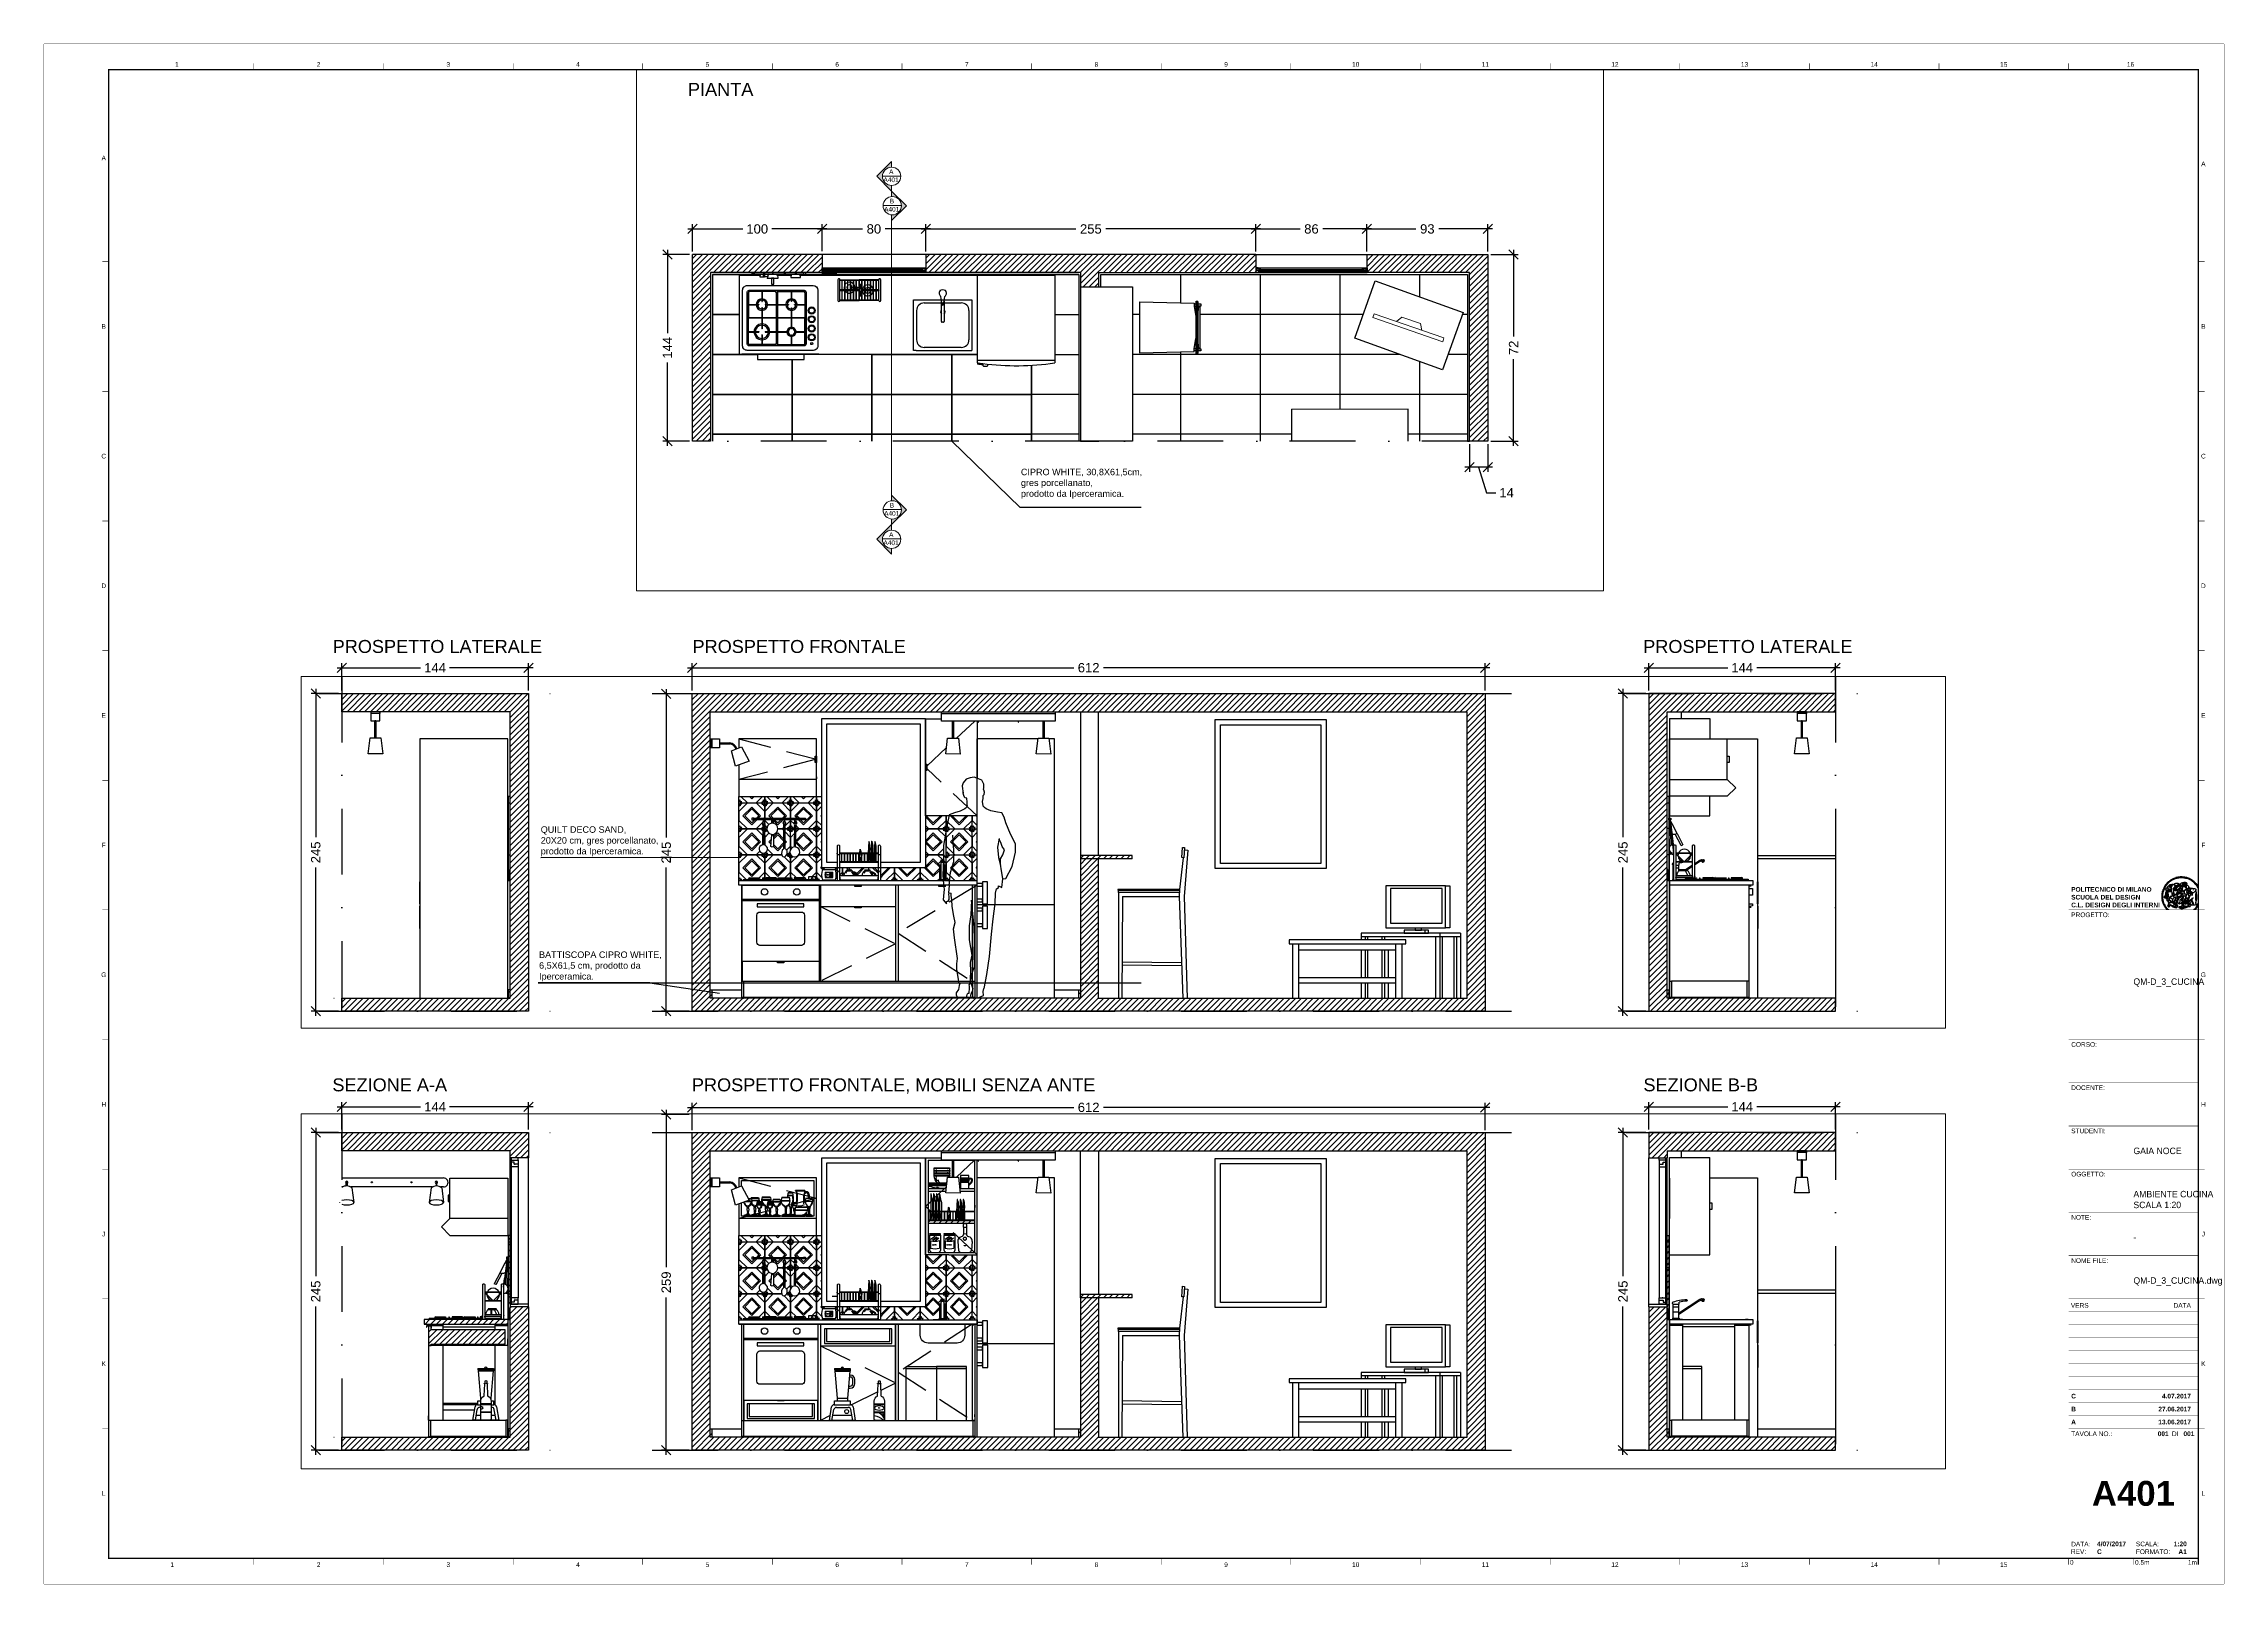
# Paper-space layout 'A401' of a CAD drawing. Header units: millimetres. Extents: x -1 to 840, y -1 to 593.
# The model-space entities are those that its viewports show. They can reach past a viewport. Long polylines and large blocks are cut down to what shows.
import ezdxf
from ezdxf.enums import TextEntityAlignment as Align

# ---------------------------------------------------------------- set-up
doc = ezdxf.new("R2018")
doc.units = ezdxf.units.MM
doc.set_wipeout_variables(frame=1)
doc.linetypes.add('NASCOSTA', pattern=[9.525, 6.35, -3.175])
doc.linetypes.add('TRATTOPUNTO', pattern=[25.4, 12.7, -6.35, 0, -6.35])
for name, color, linetype in [('ACCESSORI - furniture', 81, 'Continuous'), ('apertura ante', 8, 'NASCOSTA'), ('finestre', 14, 'Continuous'), ('G-ANNO-LOGO', 3, 'Continuous'), ('G-ANNO-TEXT', 3, 'Continuous'), ('G-ANNO-TTLB', 3, 'Continuous'), ('muri', 30, 'Continuous'), ('muri non sezionati', 31, 'Continuous'), ('piastrelle', 11, 'Continuous'), ('Prese', 4, 'Continuous'), ('sezioni', 235, 'Continuous'), ('uomo', 250, 'Continuous'), ('XFINE_DET', 8, 'Continuous')]:
    doc.layers.add(name, color=color, linetype=linetype)
doc.layers.add('G-ANNO-NPLT', color=210, linetype='Continuous', plot=False)
doc.layers.add('Linee e simboli', color=6, linetype='Continuous', lineweight=18)
doc.layers.add('RIQUADRI', color=9, linetype='Continuous', lineweight=18, plot=False)
doc.styles.add('ARIAL', font='arial.ttf')
doc.styles.add('ARIAL-BOLD', font='')
doc.styles.add('E-ARIAL', font='arial.ttf')
doc.styles.add('ITALICC', font='italicc')
doc.styles.get("Standard").update_dxf_attribs({"font": 'arial.ttf'})
doc.styles.get('ARIAL-BOLD').set_extended_font_data('Arial', bold=True)
doc.dimstyles.new('TICK_36', dxfattribs={"dimtxt": 3.6, "dimasz": 3.6, "dimexe": 1.8, "dimexo": 1.2, "dimgap": 1.8, "dimtad": 0, "dimdec": 0, "dimzin": 0, "dimdsep": 46, "dimtxsty": 'ARIAL', "dimblk": 'OBLIQUE', "dimcen": 1.8, "dimdle": 1.8, "dimclrd": 256, "dimclre": 256, "dimclrt": 256, "dimadec": 0, "dimazin": 0, "dimtfac": 1, "dimtdec": 0, "dimtmove": 1, "dimatfit": 3, "dimldrblk": 'OPEN90', "dimfxl": 1, "dimtfill": 1, "dimtolj": 1, "dimtzin": 0, "dimarcsym": 0})
pattern_1 = [(45, (1071.875, 186.534), (-2.24506403, 2.24506403), [])]
pattern_2 = [(45, (558.218, 186.534), (-2.24506403, 2.24506403), [])]
pattern_3 = [(45, (-4e-12, 533.2703), (-2.24506403, 2.24506403), [])]
pattern_4 = [(45, (1071.875, 719.804), (-2.24506403, 2.24506403), [])]
pattern_5 = [(45, (-1140.695, 533.2703), (-2.24506403, 2.24506403), [])]
pattern_6 = [(45, (0, 533.2703), (-2.24506403, 2.24506403), [])]

# ---------------------------------------------------------------- blocks, each defined once
blk = doc.blocks.new('A1_GRID_LAYOUT')
at = {"layer": 'G-ANNO-NPLT', "const_width": 0.18}
for points in [[(841, 594), (0, 594)], [(0, 0), (0, 594)], [(841, 0), (841, 594)], [(841, 0), (0, 0)]]:
    blk.add_lwpolyline(points, dxfattribs=at)
at = {"layer": 'G-ANNO-TTLB', "const_width": 0.5, "flags": 128}
blk.add_lwpolyline([(25, 584), (25, 10), (831, 10), (831, 584)], close=True, dxfattribs=at)
at = {"layer": 'G-ANNO-TTLB', "const_width": 0.18, "flags": 128}
for points in [[(81, 586.5), (81, 584)], [(131, 586.5), (131, 584)], [(181, 586.5), (181, 584)], [(231, 586.5), (231, 584)], [(281, 586.5), (281, 584)], [(331, 586.5), (331, 584)], [(381, 586.5), (381, 584)], [(431, 586.5), (431, 584)], [(481, 586.5), (481, 584)], [(531, 586.5), (531, 584)], [(581, 586.5), (581, 584)], [(631, 586.5), (631, 584)], [(681, 586.5), (681, 584)], [(731, 586.5), (731, 584)], [(781, 586.5), (781, 584)], [(0, 578.5), (0, 576)], [(25, 510), (22.5, 510)], [(833.5, 510), (831, 510)], [(25, 460), (22.5, 460)], [(833.5, 460), (831, 460)], [(25, 410), (22.5, 410)], [(833.5, 410), (831, 410)], [(25, 360), (22.5, 360)], [(833.5, 360), (831, 360)], [(25, 310), (22.5, 310)], [(833.5, 310), (831, 310)], [(25, 260), (22.5, 260)], [(833.5, 260), (831, 260)], [(25, 210), (22.5, 210)], [(833.5, 210), (831, 210)], [(25, 160), (22.5, 160)], [(833.5, 160), (831, 160)], [(25, 110), (22.5, 110)], [(833.5, 110), (831, 110)], [(833.5, 110), (831, 110)], [(25, 60), (22.5, 60)], [(833.5, 60), (831, 60)], [(833.5, 60), (831, 60)], [(81, 10), (81, 7.5)], [(131, 10), (131, 7.5)], [(181, 10), (181, 7.5)], [(231, 10), (231, 7.5)], [(281, 10), (281, 7.5)], [(331, 10), (331, 7.5)], [(381, 10), (381, 7.5)], [(431, 10), (431, 7.5)], [(481, 10), (481, 7.5)], [(531, 10), (531, 7.5)], [(581, 10), (581, 7.5)], [(631, 10), (631, 7.5)], [(681, 10), (681, 7.5)], [(731, 10), (731, 7.5)], [(781, 10), (781, 7.5)]]:
    blk.add_lwpolyline(points, dxfattribs=at)
at = {"layer": 'G-ANNO-TTLB', "const_width": 0.18}
blk.add_lwpolyline([(716.5, 10), (776.5, 10)], dxfattribs=at)
at = {"layer": 'G-ANNO-TEXT', "style": 'ARIAL'}
for s, p in [('1', (51.35, 586.07)), ('2', (106, 586.07)), ('3', (156, 586.07)), ('4', (206, 586.07)), ('5', (256, 586.07)), ('6', (306, 586.07)), ('7', (356, 586.07)), ('8', (406, 586.07)), ('9', (456, 586.07)), ('10', (506, 586.07)), ('11', (556, 586.07)), ('12', (606, 586.07)), ('13', (656, 586.07)), ('14', (706, 586.07)), ('15', (756, 586.07)), ('16', (804.89, 586.07)), ('A', (23.09, 549.98)), ('A', (832.98, 547.71)), ('B', (23.09, 485)), ('B', (832.98, 485)), ('C', (23.09, 435)), ('C', (832.98, 435)), ('D', (23.09, 385)), ('D', (832.98, 385)), ('E', (23.09, 335)), ('E', (832.98, 335)), ('F', (23.09, 285)), ('F', (832.98, 285)), ('G', (23.09, 235)), ('G', (832.98, 235)), ('H', (23.09, 185)), ('H', (832.98, 185)), ('J', (23.09, 135)), ('J', (832.98, 135)), ('K', (23.09, 85)), ('K', (832.98, 85)), ('L', (23.09, 35)), ('L', (832.98, 35)), ('2', (106, 7.51)), ('3', (156, 7.51)), ('6', (306, 7.51)), ('8', (406, 7.51)), ('9', (456, 7.51)), ('10', (506, 7.51)), ('12', (606, 7.51)), ('13', (656, 7.51)), ('1', (49.49, 7.51)), ('4', (206, 7.51)), ('5', (256, 7.51)), ('7', (356, 7.51)), ('11', (556, 7.51)), ('14', (706, 7.51)), ('15', (756, 7.51))]:
    blk.add_text(s, height=1.8, dxfattribs=at).set_placement(p, align=Align.MIDDLE_CENTER)
blk = doc.blocks.new('logoPolimi')
for p, q in [((-2.37, 0.12), (-2.16, 0.11)), ((-2.37, 0.01), (-2.16, 0.01)), ((-2.36, 0.23), (-2.15, 0.21)), ((-2.35, 0.34), (-2.14, 0.31)), ((-2.33, 0.45), (-2.12, 0.41)), ((-2.3, 0.55), (-2.1, 0.51)), ((-2.28, 0.66), (-2.07, 0.6)), ((-2.24, 0.77), (-2.04, 0.7)), ((-2.2, 0.87), (-2.01, 0.79)), ((-2.16, 0.97), (-1.97, 0.89)), ((-2.11, 1.07), (-1.93, 0.98)), ((-2.06, 1.17), (-1.88, 1.07)), ((-2.01, 1.26), (-1.83, 1.15)), ((-1.94, 1.36), (-1.77, 1.24)), ((-1.88, 1.45), (-1.71, 1.32)), ((-1.84, 0.03), (-1.82, 0.35)), ((-1.81, 1.53), (-1.65, 1.4)), ((-1.74, 1.61), (-1.58, 1.47)), ((-1.73, 0.59), (-1.73, 0.59)), ((-1.73, 0.59), (-1.73, 0.59)), ((-1.66, 1.69), (-1.51, 1.54)), ((-1.65, 0.57), (-1.65, 0.57)), ((-1.59, 1.12), (-1.59, 1.12)), ((-1.58, 1.77), (-1.44, 1.61)), ((-1.51, 0.55), (-1.51, 0.55)), ((-1.51, 0.55), (-1.51, 0.55)), ((-1.49, 1.84), (-1.36, 1.68)), ((-1.41, 1.91), (-1.28, 1.74)), ((-1.32, 1.97), (-1.2, 1.8)), ((-1.31, 0.79), (-1.21, 0.75)), ((-1.21, 0.75), (-1.31, 0.79)), ((-1.21, 0.75), (-1.31, 0.79)), ((-1.22, 2.03), (-1.11, 1.85)), ((-1.21, 0.75), (-1.21, 0.75)), ((-1.21, 0.75), (-1.21, 0.75)), ((-1.19, 0.76), (-1.19, 0.76)), ((-1.19, 0.76), (-1.19, 0.76)), ((-1.17, 0.99), (-1.18, 0.99)), ((-1.18, 0.99), (-1.17, 0.99)), ((-1.16, 0.57), (-1.16, 0.57)), ((-1.16, 0.57), (-1.16, 0.57)), ((-1.13, 2.09), (-1.03, 1.9)), ((-1.1, 0.01), (-0.99, 0.06)), ((-0.99, 0.06), (-1.1, 0.01)), ((-0.99, 0.06), (-1.1, 0.01)), ((-1.03, 2.14), (-0.94, 1.95)), ((-0.99, 0.06), (-0.99, 0.06)), ((-0.99, 0.06), (-0.99, 0.06)), ((-0.97, 0.79), (-0.98, 0.79)), ((-0.89, 0.84), (-0.97, 0.79)), ((-0.97, 0.79), (-0.89, 0.84)), ((-0.96, 1.41), (-0.96, 1.41)), ((-0.96, 1.41), (-0.96, 1.41)), ((-0.93, 2.18), (-0.84, 1.99)), ((-0.89, 0.84), (-0.82, 0.87)), ((-0.82, 0.87), (-0.89, 0.84)), ((-0.89, 0.84), (-0.82, 0.87)), ((-0.88, 0.83), (-0.89, 0.84)), ((-0.85, 1.39), (-0.85, 1.39)), ((-0.85, 1.39), (-0.85, 1.39)), ((-0.84, 0.14), (-0.84, 0.14)), ((-0.83, 2.22), (-0.75, 2.03)), ((-0.77, 1.08), (-0.78, 1.08)), ((-0.78, 1.08), (-0.77, 1.08)), ((-0.61, 1.12), (-0.77, 1.08)), ((-0.77, 1.08), (-0.61, 1.12)), ((-0.77, 1.08), (-0.61, 1.12)), ((-0.75, 1.3), (-0.76, 1.29)), ((-0.76, 1.29), (-0.75, 1.3)), ((-0.72, 2.26), (-0.66, 2.06)), ((-0.65, 0.99), (-0.7, 0.96)), ((-0.69, 0.18), (-0.68, 0.18)), ((-0.66, 0.93), (-0.66, 0.93)), ((-0.66, 0.93), (-0.64, 0.93)), ((-0.66, 0.93), (-0.66, 0.93)), ((-0.66, 0.93), (-0.66, 0.93)), ((-0.63, 1.01), (-0.63, 1.01)), ((-0.63, 1.01), (-0.62, 1.01)), ((-0.63, 0.66), (-0.63, 0.66)), ((-0.61, 2.29), (-0.56, 2.09)), ((-0.6, 1.12), (-0.61, 1.12)), ((-0.61, 1.12), (-0.6, 1.12)), ((-0.61, 1.12), (-0.6, 1.12)), ((-0.61, 0.86), (-0.57, 0.85)), ((-0.57, 0.85), (-0.61, 0.86)), ((-0.61, 0.86), (-0.57, 0.85)), ((-0.53, 1.08), (-0.6, 1.12)), ((-0.6, 1.12), (-0.6, 1.11)), ((-0.6, 1.12), (-0.53, 1.08)), ((-0.57, 0.8), (-0.59, 0.8)), ((-0.57, 0.85), (-0.53, 0.84)), ((-0.57, 0.85), (-0.57, 0.85)), ((-0.57, 0.85), (-0.57, 0.85)), ((-0.57, 0.85), (-0.53, 0.84)), ((-0.56, 0.29), (-0.49, 0.48)), ((-0.56, 0.14), (-0.56, 0.29)), ((-0.5, 0.11), (-0.56, 0.14)), ((-0.53, 0.84), (-0.51, 0.84)), ((-0.53, 0.84), (-0.51, 0.84)), ((-0.53, 0.84), (-0.53, 0.84)), ((-0.51, 2.32), (-0.46, 2.11)), ((-0.51, 0.11), (-0.51, 0.11)), ((-0.51, 0.11), (-0.51, 0.11)), ((-0.34, 0.33), (-0.5, 0.11)), ((-0.49, 0.48), (-0.41, 0.55)), ((-0.42, 0.8), (-0.47, 0.79)), ((-0.42, 0.8), (-0.47, 0.79)), ((-0.47, 0.79), (-0.45, 0.76)), ((-0.47, 0.79), (-0.45, 0.76)), ((-0.45, 1.14), (-0.42, 1.11)), ((-0.42, 1.26), (-0.36, 1.22)), ((-0.41, 0.55), (-0.34, 0.49)), ((-0.4, 2.34), (-0.36, 2.13)), ((-0.4, 1.37), (-0.38, 1.38)), ((-0.39, 1.37), (-0.4, 1.37)), ((-0.35, 1.33), (-0.4, 1.37)), ((-0.39, 1.24), (-0.4, 1.23)), ((-0.38, 1.14), (-0.38, 1.14)), ((-0.34, 0.49), (-0.09, 0.48)), ((-0.16, 0.32), (-0.34, 0.33)), ((-0.14, 0.32), (-0.31, 0.34)), ((-0.29, 2.35), (-0.26, 2.14)), ((-0.28, 1.3), (-0.29, 1.3)), ((-0.28, 1.3), (-0.28, 1.3)), ((-0.18, 2.36), (-0.16, 2.15)), ((-0.16, 1.24), (-0.16, 1.25)), ((-0.16, 1.25), (-0.16, 1.25)), ((-0.16, 0.49), (-0.14, 0.64)), ((-0.06, 0.27), (-0.16, 0.32)), ((-0.1, 0.88), (-0.09, 0.87)), ((-0.08, 1.37), (-0.08, 1.38)), ((-0.08, 1.23), (-0.05, 1.21)), ((-0.05, 1.21), (-0.08, 1.23)), ((-0.08, 1.23), (-0.05, 1.21)), ((-0.07, 2.37), (-0.06, 2.16)), ((-0.03, 0.26), (-0.06, 0.27)), ((-0.05, 1.21), (-0.04, 1.21)), ((-0.04, 1.21), (-0.05, 1.21)), ((-0.04, 1.21), (-0.04, 1.21)), ((-0.04, 1.21), (-0.04, 1.21)), ((-0.04, 0.48), (-0.03, 0.26)), ((0.03, 1.15), (0.03, 1.15)), ((0.03, 0.66), (0.03, 0.67)), ((0.04, 2.37), (0.04, 2.16)), ((0.07, 0.58), (0.07, 0.57)), ((0.1, 1.18), (0.1, 1.18)), ((0.1, 0.84), (0.1, 0.84)), ((0.13, 1.32), (0.17, 1.19)), ((0.15, 2.36), (0.14, 2.16)), ((0.14, 0.71), (0.34, 0.65)), ((0.31, 0.56), (0.17, 0.63)), ((0.26, 2.36), (0.24, 2.15)), ((0.27, 1.61), (0.27, 1.61)), ((0.27, 1.61), (0.27, 1.61)), ((0.27, 1.61), (0.27, 1.61)), ((0.29, 1.29), (0.29, 1.29)), ((0.29, 1.29), (0.29, 1.29)), ((0.29, 1.29), (0.29, 1.29)), ((0.29, 1.29), (0.29, 1.29)), ((0.33, 0.49), (0.34, 0.49)), ((0.33, 0.03), (0.35, 0.03)), ((0.33, 0.03), (0.35, 0.03)), ((0.37, 2.34), (0.34, 2.13)), ((0.34, 0.65), (0.34, 0.64)), ((0.35, 0.03), (0.57, 0.06)), ((0.35, 0.03), (0.57, 0.06)), ((0.35, 0.03), (0.35, 0.03)), ((0.35, 0.03), (0.35, 0.03)), ((0.38, 1.36), (0.37, 1.35)), ((0.38, 0.34), (0.37, 0.34)), ((0.38, 0.34), (0.38, 0.34)), ((0.43, 0.67), (0.39, 0.64)), ((0.48, 2.32), (0.44, 2.12)), ((0.49, 1.05), (0.51, 1.13)), ((0.51, 1.13), (0.49, 1.05)), ((0.49, 1.05), (0.51, 1.13)), ((0.51, 1.31), (0.5, 1.29)), ((0.51, 1.13), (0.52, 1.23)), ((0.52, 1.23), (0.51, 1.23)), ((0.51, 1.23), (0.52, 1.23)), ((0.52, 1.23), (0.51, 1.13)), ((0.51, 1.13), (0.52, 1.23)), ((0.52, 1.24), (0.6, 1.37)), ((0.52, 1.23), (0.6, 1.36)), ((0.6, 1.36), (0.52, 1.23)), ((0.52, 1.23), (0.52, 1.23)), ((0.52, 1.23), (0.52, 1.24)), ((0.52, 1.23), (0.52, 1.23)), ((0.55, 1.07), (0.53, 1.06)), ((0.53, 1.04), (0.53, 1.06)), ((0.53, 1.05), (0.53, 1.04)), ((0.59, 2.3), (0.54, 2.09)), ((0.54, 0.3), (0.63, 0.32)), ((0.54, -0.08), (0.61, 0.06)), ((0.61, 0.06), (0.54, -0.08)), ((0.54, -0.08), (0.61, 0.06)), ((0.56, 0.19), (0.59, 0.21)), ((0.57, 1.07), (0.57, 1.07)), ((0.57, 1.07), (0.57, 1.07)), ((0.57, 1.07), (0.57, 1.07)), ((0.57, 1.07), (0.57, 1.07)), ((0.57, 1.07), (0.57, 1.07)), ((0.57, 1.07), (0.57, 1.07)), ((0.57, 1.07), (0.57, 1.07)), ((0.58, 0.3), (0.59, 0.29)), ((0.59, 0.78), (0.59, 0.79)), ((0.59, 0.79), (0.59, 0.79)), ((0.59, 0.79), (0.59, 0.79)), ((0.59, 0.79), (0.59, 0.78)), ((0.61, 0.06), (0.6, 0.07)), ((0.6, 0.07), (0.61, 0.06)), ((0.61, 0.06), (0.61, 0.07)), ((0.62, 0.21), (0.65, 0.22)), ((0.69, 2.27), (0.63, 2.07)), ((0.64, 1.37), (0.65, 1.37)), ((0.69, 0.86), (0.68, 0.86)), ((0.68, 0.86), (0.69, 0.86)), ((0.68, 0.76), (0.68, 0.76)), ((0.8, 2.23), (0.73, 2.03)), ((0.76, 0.26), (0.76, 0.26)), ((0.9, 2.19), (0.82, 2)), ((0.82, 0.35), (0.84, 0.36)), ((0.82, 0.35), (0.82, 0.35)), ((0.84, 0.36), (0.84, 0.37)), ((0.85, 0.34), (1.05, 0.35)), ((1, 2.15), (0.91, 1.96)), ((0.93, 1.05), (0.93, 1.05)), ((0.93, 1.05), (0.93, 1.05)), ((0.93, 1.05), (0.93, 1.04)), ((0.93, 1.05), (0.93, 1.05)), ((0.97, 0.66), (0.96, 0.66)), ((1.01, 0.97), (0.98, 0.96)), ((1.1, 2.1), (1, 1.91)), ((1.2, 2.04), (1.09, 1.86)), ((1.17, 0.96), (1.17, 0.95)), ((1.17, 0.95), (1.17, 0.95)), ((1.29, 1.99), (1.18, 1.81)), ((1.38, 1.92), (1.26, 1.75)), ((1.34, 0.37), (1.26, 0.04)), ((1.27, 0.37), (1.27, 0.38)), ((1.28, 0.95), (1.28, 0.95)), ((1.47, 1.86), (1.34, 1.69)), ((1.37, 0.73), (1.46, 0.81)), ((1.41, 0.4), (1.41, 0.41)), ((1.56, 1.79), (1.42, 1.63)), ((1.64, 1.71), (1.49, 1.56)), ((1.49, 0.9), (1.57, 0.92)), ((1.72, 1.63), (1.56, 1.49)), ((1.67, 0.6), (1.57, 0.53)), ((1.79, 1.55), (1.63, 1.41)), ((1.86, 1.47), (1.7, 1.34)), ((1.93, 1.38), (1.76, 1.26)), ((1.99, 1.29), (1.81, 1.17)), ((2.05, 1.19), (1.87, 1.09)), ((2.1, 1.1), (1.92, 1)), ((2.15, 1), (1.96, 0.91)), ((2.19, 0.9), (2, 0.82)), ((2.23, 0.79), (2.04, 0.72)), ((2.27, 0.69), (2.07, 0.63)), ((2.3, 0.58), (2.09, 0.53)), ((2.32, 0.47), (2.12, 0.43)), ((2.34, 0.37), (2.13, 0.33)), ((2.36, 0.26), (2.15, 0.23)), ((2.37, 0.15), (2.16, 0.13)), ((2.37, 0.04), (2.16, 0.03)), ((-2.37, -0.1), (-2.16, -0.09)), ((-2.36, -0.21), (-2.15, -0.19)), ((-2.35, -0.32), (-2.14, -0.29)), ((-2.33, -0.43), (-2.12, -0.39)), ((-2.31, -0.54), (-2.1, -0.49)), ((-2.28, -0.65), (-2.08, -0.59)), ((-2.25, -0.75), (-2.05, -0.69)), ((-2.21, -0.86), (-2.02, -0.78)), ((-2.17, -0.96), (-1.98, -0.87)), ((-2.12, -1.06), (-1.93, -0.96)), ((-2.07, -1.16), (-1.89, -1.05)), ((-2.04, -0.15), (-1.97, -0.2)), ((-2.01, -1.25), (-1.84, -1.14)), ((-1.95, -1.34), (-1.78, -1.22)), ((-1.89, -1.43), (-1.72, -1.31)), ((-1.82, -1.52), (-1.66, -1.38)), ((-1.75, -1.6), (-1.59, -1.46)), ((-1.67, -1.68), (-1.52, -1.53)), ((-1.58, -0.12), (-1.6, -0.18)), ((-1.6, -0.18), (-1.58, -0.28)), ((-1.57, -0.54), (-1.59, -0.54)), ((-1.59, -0.54), (-1.59, -0.54)), ((-1.59, -1.76), (-1.45, -1.6)), ((-1.56, -0.32), (-1.56, -0.31)), ((-1.56, -0.31), (-1.56, -0.31)), ((-1.53, -0.65), (-1.53, -0.65)), ((-1.53, -0.65), (-1.53, -0.65)), ((-1.51, -1.83), (-1.37, -1.67)), ((-1.48, -0.86), (-1.48, -0.85)), ((-1.42, -0.37), (-1.42, -0.37)), ((-1.42, -1.9), (-1.29, -1.73)), ((-1.38, -0.46), (-1.38, -0.46)), ((-1.33, -1.96), (-1.21, -1.79)), ((-1.31, -0.24), (-1.31, -0.23)), ((-1.31, -0.23), (-1.31, -0.24)), ((-1.24, -2.02), (-1.13, -1.84)), ((-1.23, -0.19), (-1.23, -0.19)), ((-1.23, -0.19), (-1.23, -0.19)), ((-1.23, -0.19), (-1.23, -0.19)), ((-1.23, -0.19), (-1.23, -0.19)), ((-1.14, -2.08), (-1.04, -1.89)), ((-1.04, -2.13), (-0.95, -1.94)), ((-1.01, -0.39), (-1.02, -0.39)), ((-1.02, -0.39), (-1.01, -0.39)), ((-1.02, -0.7), (-1.02, -0.7)), ((-1.02, -0.7), (-1.02, -0.7)), ((-1.02, -0.7), (-1.02, -0.7)), ((-0.94, -2.18), (-0.86, -1.98)), ((-0.84, -2.22), (-0.77, -2.02)), ((-0.79, -0.51), (-0.83, -0.58)), ((-0.83, -0.58), (-0.79, -0.51)), ((-0.83, -0.58), (-0.79, -0.51)), ((-0.78, -1.05), (-0.83, -0.94)), ((-0.83, -0.94), (-0.78, -1.05)), ((-0.83, -0.94), (-0.83, -0.94)), ((-0.83, -0.94), (-0.78, -1.05)), ((-0.82, -1.23), (-0.82, -1.23)), ((-0.82, -1.23), (-0.77, -1.23)), ((-0.77, -1.23), (-0.82, -1.23)), ((-0.82, -1.23), (-0.82, -1.23)), ((-0.77, -1.23), (-0.82, -1.23)), ((-0.75, -0.96), (-0.8, -0.89)), ((-0.8, -0.89), (-0.79, -0.92)), ((-0.79, -0.92), (-0.8, -0.89)), ((-0.8, -0.89), (-0.75, -0.96)), ((-0.79, -0.92), (-0.8, -0.89)), ((-0.8, -0.89), (-0.8, -0.89)), ((-0.8, -0.89), (-0.75, -0.96)), ((-0.79, -0.92), (-0.78, -0.95)), ((-0.78, -0.95), (-0.79, -0.92)), ((-0.78, -0.95), (-0.79, -0.92)), ((-0.77, -0.49), (-0.78, -0.48)), ((-0.78, -0.48), (-0.77, -0.49)), ((-0.78, -0.95), (-0.76, -1)), ((-0.76, -1), (-0.78, -0.95)), ((-0.76, -1), (-0.78, -0.95)), ((-0.71, -0.89), (-0.75, -0.87)), ((-0.75, -0.87), (-0.71, -0.89)), ((-0.75, -0.87), (-0.71, -0.89)), ((-0.72, -1.01), (-0.75, -0.96)), ((-0.75, -0.96), (-0.72, -1.01)), ((-0.75, -0.96), (-0.72, -1.01)), ((-0.74, -2.25), (-0.67, -2.05)), ((-0.64, -0.93), (-0.71, -0.89)), ((-0.71, -0.89), (-0.64, -0.93)), ((-0.71, -0.89), (-0.64, -0.93)), ((-0.66, -0.53), (-0.66, -0.53)), ((-0.66, -0.53), (-0.66, -0.53)), ((-0.66, -0.53), (-0.66, -0.53)), ((-0.63, -2.29), (-0.57, -2.08)), ((-0.52, -2.31), (-0.48, -2.11)), ((-0.39, -0.81), (-0.51, -0.69)), ((-0.51, -1.04), (-0.5, -1.04)), ((-0.48, -0.42), (-0.48, -0.42)), ((-0.48, -0.42), (-0.48, -0.42)), ((-0.48, -0.42), (-0.48, -0.42)), ((-0.42, -2.33), (-0.38, -2.13)), ((-0.41, -0.51), (-0.41, -0.51)), ((-0.38, -0.05), (-0.39, -0.12)), ((-0.39, -0.12), (-0.37, -0.1)), ((-0.35, -0.14), (-0.37, -0.08)), ((-0.37, -0.09), (-0.37, -0.09)), ((-0.33, -0.12), (-0.35, -0.14)), ((-0.32, -0.14), (-0.35, -0.14)), ((-0.35, -0.18), (-0.34, -0.22)), ((-0.34, -0.08), (-0.29, -0.16)), ((-0.34, -0.22), (-0.34, -0.22)), ((-0.27, -0.17), (-0.32, -0.14)), ((-0.31, -2.35), (-0.28, -2.14)), ((-0.25, -0.91), (-0.26, -0.9)), ((-0.26, -1.29), (0.1, -1.2)), ((0.1, -1.2), (-0.26, -1.29)), ((0.08, -1.4), (-0.26, -1.29)), ((-0.26, -1.29), (0.08, -1.4)), ((-0.26, -1.38), (-0.26, -1.29)), ((-0.26, -1.29), (-0.26, -1.29)), ((-0.26, -1.29), (-0.26, -1.38)), ((-0.26, -1.29), (0.08, -1.4)), ((-0.26, -1.29), (-0.26, -1.29)), ((0.08, -1.49), (-0.26, -1.38)), ((-0.26, -1.38), (0.09, -1.49)), ((-0.2, -2.36), (-0.18, -2.15)), ((-0.14, -0.15), (-0.16, -0.13)), ((-0.11, -0.04), (-0.12, -0.05)), ((-0.09, -2.37), (-0.08, -2.16)), ((-0.04, -0.41), (-0.01, -0.44)), ((-0.01, -0.44), (-0.04, -0.41)), ((-0.04, -0.41), (-0.01, -0.44)), ((0.03, -2.37), (0.02, -2.16)), ((0.07, -0.84), (0.07, -0.84)), ((0.07, -0.84), (0.07, -0.84)), ((0.1, -1.2), (0.08, -1.32)), ((0.08, -1.32), (0.13, -1.2)), ((0.08, -1.4), (0.72, -1.22)), ((0.72, -1.22), (0.08, -1.4)), ((0.08, -1.4), (0.72, -1.22)), ((0.72, -1.31), (0.08, -1.49)), ((0.08, -1.44), (0.08, -1.4)), ((0.08, -1.4), (0.08, -1.44)), ((0.08, -1.4), (0.08, -1.49)), ((0.08, -1.49), (0.08, -1.44)), ((0.08, -1.44), (0.08, -1.44)), ((0.08, -1.44), (0.08, -1.45)), ((0.08, -1.45), (0.08, -1.46)), ((0.08, -1.46), (0.08, -1.49)), ((0.1, -1.01), (0.09, -0.86)), ((0.1, -1.01), (0.09, -0.86)), ((0.09, -1.49), (0.72, -1.31)), ((0.1, -1.2), (0.12, -1.04)), ((0.12, -1.04), (0.1, -1.2)), ((0.13, -1.2), (0.1, -1.2)), ((0.1, -1.2), (0.13, -1.2)), ((0.13, -1.2), (0.1, -1.2)), ((0.1, -1.2), (0.1, -1.2)), ((0.11, -0.44), (0.11, -0.44)), ((0.11, -0.44), (0.11, -0.44)), ((0.12, -0.21), (0.12, -0.21)), ((0.12, -0.21), (0.12, -0.21)), ((0.12, -0.21), (0.12, -0.21)), ((0.12, -0.21), (0.12, -0.21)), ((0.12, -0.21), (0.12, -0.21)), ((0.12, -0.21), (0.12, -0.21)), ((0.12, -0.21), (0.12, -0.21)), ((0.12, -0.21), (0.12, -0.21)), ((0.12, -0.21), (0.12, -0.21)), ((0.12, -0.21), (0.12, -0.21)), ((0.12, -0.21), (0.12, -0.21)), ((0.12, -0.21), (0.12, -0.21)), ((0.12, -0.21), (0.12, -0.21)), ((0.12, -0.56), (0.14, -0.53)), ((0.14, -0.53), (0.12, -0.56)), ((0.12, -0.56), (0.14, -0.53)), ((0.12, -1.04), (0.12, -1.04)), ((0.12, -1.04), (0.12, -1.04)), ((0.12, -1.04), (0.12, -1.04)), ((0.14, -2.37), (0.12, -2.16)), ((0.21, -0.99), (0.13, -1.2)), ((0.13, -1.2), (0.21, -0.99)), ((0.36, -1.14), (0.13, -1.2)), ((0.13, -1.2), (0.26, -1.17)), ((0.14, -0.53), (0.16, -0.49)), ((0.16, -0.49), (0.14, -0.53)), ((0.14, -0.53), (0.16, -0.49)), ((0.16, -0.49), (0.16, -0.49)), ((0.16, -0.49), (0.16, -0.49)), ((0.28, -1.19), (0.21, -0.99)), ((0.21, -0.99), (0.31, -1.27)), ((0.25, -2.36), (0.22, -2.15)), ((0.24, -0.17), (0.24, -0.16)), ((0.24, -0.16), (0.24, -0.17)), ((0.25, -0.84), (0.25, -0.88)), ((0.25, -0.88), (0.25, -0.84)), ((0.25, -0.88), (0.25, -0.84)), ((0.25, -0.88), (0.29, -1.17)), ((0.26, -0.88), (0.25, -0.88)), ((0.31, -1.27), (0.25, -0.88)), ((0.26, -1.17), (0.28, -1.16)), ((0.28, -1.16), (0.36, -1.14)), ((0.29, -1.17), (0.28, -1.19)), ((0.35, -2.34), (0.32, -2.14)), ((0.36, -1.14), (0.72, -1.22)), ((0.72, -1.22), (0.36, -1.14)), ((0.46, -2.32), (0.42, -2.12)), ((0.49, -0.31), (0.49, -0.31)), ((0.49, -0.31), (0.49, -0.31)), ((0.5, -0.27), (0.5, -0.27)), ((0.51, -0.27), (0.51, -0.27)), ((0.57, -2.3), (0.52, -2.1)), ((0.68, -2.27), (0.62, -2.07)), ((0.78, -2.24), (0.71, -2.04)), ((0.72, -0.81), (0.75, -0.89)), ((0.72, -1.22), (0.72, -1.31)), ((0.72, -1.31), (0.72, -1.22)), ((0.74, -0.23), (0.74, -0.23)), ((0.74, -0.23), (0.75, -0.24)), ((0.75, -0.23), (0.75, -0.23)), ((0.89, -2.2), (0.81, -2)), ((0.86, -0.25), (0.82, -0.34)), ((0.87, -0.22), (0.86, -0.23)), ((0.87, -0.22), (0.86, -0.25)), ((0.99, -2.15), (0.9, -1.96)), ((0.96, -0.58), (0.96, -0.57)), ((1.09, -2.11), (0.99, -1.92)), ((1.05, -1.05), (1.04, -1.05)), ((1.19, -2.05), (1.08, -1.87)), ((1.28, -2), (1.17, -1.82)), ((1.37, -1.93), (1.25, -1.76)), ((1.31, -0.27), (1.3, -0.26)), ((1.3, -0.26), (1.3, -0.26)), ((1.3, -0.26), (1.3, -0.26)), ((1.3, -0.26), (1.31, -0.27)), ((1.3, -0.26), (1.3, -0.26)), ((1.46, -1.87), (1.33, -1.7)), ((1.54, -1.8), (1.41, -1.64)), ((1.63, -1.72), (1.48, -1.57)), ((1.71, -1.65), (1.55, -1.5)), ((1.78, -1.57), (1.62, -1.43)), ((1.85, -1.48), (1.69, -1.35)), ((1.92, -1.39), (1.75, -1.27)), ((1.98, -1.3), (1.81, -1.19)), ((2.04, -1.21), (1.86, -1.1)), ((2.09, -1.11), (1.91, -1.01)), ((2.14, -1.01), (1.95, -0.92)), ((2.19, -0.91), (1.99, -0.83)), ((2.23, -0.81), (2.03, -0.74)), ((2.26, -0.7), (2.06, -0.64)), ((2.29, -0.6), (2.09, -0.55)), ((2.32, -0.49), (2.11, -0.45)), ((2.34, -0.38), (2.13, -0.35)), ((2.35, -0.27), (2.15, -0.25)), ((2.37, -0.08), (2.16, -0.07)), ((2.36, -0.16), (2.16, -0.15))]:
    blk.add_line(p, q)
for points in [[(-1.9, 0.12), (-1.94, 0.02), (-2.05, -0.09), (-2.05, -0.09)], [(-1.86, 0.38), (-1.86, 0.38), (-1.87, 0.19), (-1.9, 0.12)], [(-1.76, 0.6), (-1.76, 0.6), (-1.84, 0.57), (-1.86, 0.38)], [(-1.86, -0.04), (-1.84, 0.02), (-1.84, 0.03), (-1.84, 0.03)], [(-1.82, 0.78), (-1.83, 0.8), (-1.85, 0.86), (-1.83, 0.88)], [(-1.82, 0.78), (-1.83, 0.8), (-1.85, 0.86), (-1.83, 0.88)], [(-1.83, 0.88), (-1.81, 0.9), (-1.76, 0.96), (-1.76, 0.96)], [(-1.83, 0.88), (-1.81, 0.9), (-1.76, 0.96), (-1.76, 0.96)], [(-1.76, 0.6), (-1.83, 0.7), (-1.78, 0.74), (-1.78, 0.74)], [(-1.78, 0.74), (-1.79, 0.74), (-1.83, 0.7), (-1.76, 0.6)], [(-1.78, 0.74), (-1.8, 0.76), (-1.81, 0.78), (-1.82, 0.78)], [(-1.78, 0.74), (-1.8, 0.76), (-1.81, 0.78), (-1.82, 0.78)], [(-1.82, 0.35), (-1.81, 0.5), (-1.73, 0.59), (-1.73, 0.59)], [(-1.82, -0.19), (-1.73, -0.07), (-1.75, 0.14), (-1.75, 0.3)], [(-1.75, 0.33), (-1.75, 0.17), (-1.73, -0.05), (-1.8, -0.17)], [(-1.78, 0.74), (-1.75, 0.72), (-1.72, 0.69), (-1.68, 0.7)], [(-1.68, 0.7), (-1.72, 0.69), (-1.75, 0.72), (-1.78, 0.74)], [(-1.68, 0.7), (-1.72, 0.69), (-1.75, 0.72), (-1.78, 0.74)], [(-1.78, 0.74), (-1.78, 0.74), (-1.78, 0.74), (-1.78, 0.74)], [(-1.76, 0.96), (-1.68, 1.1), (-1.59, 1.12), (-1.59, 1.12)], [(-1.76, 0.96), (-1.68, 1.1), (-1.6, 1.12), (-1.6, 1.12)], [(-1.73, 0.59), (-1.74, 0.59), (-1.75, 0.6), (-1.76, 0.6)], [(-1.73, 0.59), (-1.74, 0.59), (-1.75, 0.6), (-1.76, 0.6)], [(-1.75, 0.3), (-1.76, 0.47), (-1.65, 0.57), (-1.65, 0.57)], [(-1.65, 0.57), (-1.65, 0.57), (-1.76, 0.5), (-1.75, 0.33)], [(-1.65, 0.57), (-1.68, 0.58), (-1.7, 0.58), (-1.73, 0.59)], [(-1.65, 0.57), (-1.68, 0.58), (-1.7, 0.58), (-1.73, 0.59)], [(-1.5, 0.71), (-1.53, 0.74), (-1.61, 0.71), (-1.68, 0.7)], [(-1.68, 0.7), (-1.61, 0.71), (-1.53, 0.73), (-1.5, 0.71)], [(-1.5, 0.71), (-1.53, 0.73), (-1.61, 0.71), (-1.68, 0.7)], [(-1.51, 0.55), (-1.56, 0.56), (-1.61, 0.56), (-1.65, 0.57)], [(-1.65, 0.57), (-1.61, 0.56), (-1.56, 0.56), (-1.51, 0.55)], [(-1.51, 0.55), (-1.56, 0.56), (-1.61, 0.56), (-1.65, 0.57)], [(-1.59, 1.12), (-1.6, 1.06), (-1.61, 0.99), (-1.61, 0.97)], [(-1.61, 0.97), (-1.61, 0.99), (-1.6, 1.06), (-1.59, 1.12)], [(-1.61, 0.97), (-1.61, 0.99), (-1.6, 1.06), (-1.59, 1.12)], [(-1.61, 0.97), (-1.61, 0.95), (-1.56, 0.88), (-1.54, 0.87)], [(-1.54, 0.87), (-1.56, 0.88), (-1.61, 0.95), (-1.61, 0.97)], [(-1.54, 0.87), (-1.56, 0.88), (-1.61, 0.96), (-1.61, 0.97)], [(-1.59, 1.12), (-1.59, 1.13), (-1.59, 1.15), (-1.58, 1.16)], [(-1.59, 1.12), (-1.59, 1.13), (-1.59, 1.15), (-1.58, 1.16)], [(-1.58, 1.16), (-1.57, 1.21), (-1.52, 1.23), (-1.49, 1.25)], [(-1.58, 1.16), (-1.57, 1.21), (-1.52, 1.23), (-1.49, 1.25)], [(-1.58, 0.36), (-1.58, 0.48), (-1.51, 0.55), (-1.51, 0.55)], [(-1.51, 0.55), (-1.51, 0.55), (-1.58, 0.48), (-1.58, 0.36)], [(-1.51, 0.55), (-1.51, 0.55), (-1.58, 0.48), (-1.58, 0.36)], [(-1.55, 0.04), (-1.55, 0.08), (-1.58, 0.25), (-1.58, 0.36)], [(-1.58, 0.36), (-1.58, 0.25), (-1.55, 0.08), (-1.55, 0.04)], [(-1.58, 0.36), (-1.58, 0.25), (-1.55, 0.08), (-1.55, 0.04)], [(-1.58, -0.12), (-1.57, -0.06), (-1.55, 0.02), (-1.55, 0.04)], [(-1.55, 0.04), (-1.55, 0.02), (-1.57, -0.06), (-1.58, -0.12)], [(-1.55, 0.04), (-1.55, 0.02), (-1.56, -0.04), (-1.57, -0.1)], [(-1.54, 0.87), (-1.52, 0.85), (-1.47, 0.83), (-1.44, 0.83)], [(-1.44, 0.83), (-1.47, 0.83), (-1.52, 0.85), (-1.54, 0.87)], [(-1.45, 0.83), (-1.47, 0.83), (-1.52, 0.85), (-1.54, 0.87)], [(-1.51, 0.55), (-1.33, 0.54), (-1.16, 0.57), (-1.16, 0.57)], [(-1.16, 0.57), (-1.16, 0.57), (-1.33, 0.54), (-1.51, 0.55)], [(-1.16, 0.57), (-1.16, 0.57), (-1.33, 0.54), (-1.51, 0.55)], [(-1.5, 0.71), (-1.46, 0.68), (-1.4, 0.62), (-1.33, 0.66)], [(-1.33, 0.66), (-1.4, 0.62), (-1.46, 0.68), (-1.5, 0.71)], [(-1.33, 0.66), (-1.4, 0.62), (-1.46, 0.68), (-1.5, 0.71)], [(-1.49, 1.25), (-1.46, 1.26), (-1.42, 1.33), (-1.39, 1.36)], [(-1.49, 1.25), (-1.46, 1.27), (-1.43, 1.34), (-1.39, 1.36)], [(-1.31, 0.79), (-1.33, 0.79), (-1.42, 0.83), (-1.45, 0.83)], [(-1.44, 0.83), (-1.42, 0.83), (-1.33, 0.79), (-1.31, 0.79)], [(-1.31, 0.79), (-1.33, 0.79), (-1.42, 0.83), (-1.44, 0.83)], [(-1.35, 1.1), (-1.4, 1.17), (-1.36, 1.23), (-1.29, 1.31)], [(-1.29, 1.31), (-1.36, 1.23), (-1.4, 1.17), (-1.35, 1.1)], [(-1.35, 1.1), (-1.4, 1.17), (-1.36, 1.23), (-1.29, 1.31)], [(-1.39, 1.36), (-1.35, 1.38), (-1.26, 1.4), (-1.19, 1.41)], [(-1.39, 1.36), (-1.35, 1.38), (-1.26, 1.4), (-1.19, 1.41)], [(-1.18, 0.99), (-1.24, 0.97), (-1.3, 1.03), (-1.35, 1.1)], [(-1.35, 1.1), (-1.3, 1.03), (-1.24, 0.97), (-1.18, 0.99)], [(-1.18, 1), (-1.24, 0.97), (-1.3, 1.03), (-1.35, 1.1)], [(-1.33, 0.66), (-1.28, 0.7), (-1.23, 0.73), (-1.21, 0.75)], [(-1.21, 0.75), (-1.23, 0.73), (-1.28, 0.7), (-1.33, 0.66)], [(-1.21, 0.75), (-1.23, 0.73), (-1.28, 0.7), (-1.33, 0.66)], [(-1.29, 1.31), (-1.22, 1.39), (-1.01, 1.41), (-0.96, 1.41)], [(-0.96, 1.41), (-1.01, 1.41), (-1.22, 1.39), (-1.29, 1.31)], [(-1.29, 1.31), (-1.22, 1.39), (-1.01, 1.41), (-0.96, 1.41)], [(-1.24, -0.02), (-1.21, -0.01), (-1.1, 0.01), (-1.1, 0.01)], [(-1.1, 0.01), (-1.1, 0.01), (-1.21, -0.01), (-1.24, -0.02)], [(-1.1, 0.01), (-1.1, 0.01), (-1.21, -0.01), (-1.24, -0.02)], [(-1.21, 0.75), (-1.2, 0.75), (-1.19, 0.76), (-1.19, 0.76)], [(-1.19, 0.76), (-1.19, 0.76), (-1.2, 0.75), (-1.21, 0.75)], [(-1.19, 0.76), (-1.19, 0.76), (-1.2, 0.76), (-1.21, 0.75)], [(-1.19, 1.41), (-1.11, 1.43), (-0.97, 1.41), (-0.97, 1.41)], [(-1.19, 1.41), (-1.12, 1.43), (-0.98, 1.41), (-0.98, 1.41)], [(-1.19, 0.76), (-1.19, 0.77), (-1.18, 0.78), (-1.18, 0.79)], [(-1.18, 0.79), (-1.18, 0.78), (-1.19, 0.77), (-1.19, 0.76)], [(-1.19, 0.76), (-1.19, 0.77), (-1.19, 0.78), (-1.18, 0.79)], [(-1.18, 0.68), (-1.18, 0.68), (-1.19, 0.71), (-1.19, 0.76)], [(-1.19, 0.76), (-1.19, 0.71), (-1.18, 0.68), (-1.18, 0.68)], [(-1.18, 0.68), (-1.18, 0.68), (-1.19, 0.71), (-1.19, 0.76)], [(-1.18, 0.97), (-1.18, 0.97), (-1.18, 0.98), (-1.17, 0.99)], [(-1.17, 0.99), (-1.18, 0.98), (-1.18, 0.97), (-1.18, 0.97)], [(-1.18, 0.97), (-1.18, 0.97), (-1.18, 0.98), (-1.17, 0.99)], [(-1.18, 0.79), (-1.17, 0.86), (-1.18, 0.95), (-1.18, 0.97)], [(-1.18, 0.97), (-1.18, 0.95), (-1.17, 0.86), (-1.18, 0.79)], [(-1.18, 0.79), (-1.17, 0.86), (-1.18, 0.95), (-1.18, 0.97)], [(-1.16, 0.57), (-1.17, 0.6), (-1.18, 0.64), (-1.18, 0.68)], [(-1.18, 0.68), (-1.18, 0.64), (-1.17, 0.6), (-1.16, 0.57)], [(-1.16, 0.57), (-1.17, 0.6), (-1.18, 0.64), (-1.18, 0.68)], [(-1.17, 0.99), (-1.17, 1.03), (-1.16, 1.09), (-1.14, 1.13)], [(-1.09, 0.42), (-1.1, 0.44), (-1.14, 0.48), (-1.16, 0.57)], [(-1.16, 0.57), (-1.14, 0.48), (-1.1, 0.44), (-1.09, 0.42)], [(-1.09, 0.42), (-1.1, 0.44), (-1.14, 0.48), (-1.16, 0.57)], [(-1.14, 1.13), (-1.12, 1.18), (-1.05, 1.31), (-1.05, 1.31)], [(-1.12, 0.46), (-1.12, 0.46), (-1.13, 0.38), (-1.11, 0.26)], [(-1.11, 0.26), (-1.08, 0.14), (-1.05, 0.03), (-1.05, 0.03)], [(-1.02, 0.32), (-1.02, 0.32), (-1.08, 0.4), (-1.09, 0.42)], [(-1.09, 0.42), (-1.08, 0.4), (-1.02, 0.32), (-1.02, 0.32)], [(-1.02, 0.32), (-1.02, 0.32), (-1.08, 0.4), (-1.09, 0.42)], [(-0.98, 0.2), (-0.98, 0.21), (-1.02, 0.32), (-1.02, 0.32)], [(-1.02, 0.32), (-1.02, 0.32), (-0.98, 0.21), (-0.98, 0.2)], [(-0.98, 0.2), (-0.98, 0.21), (-1.02, 0.32), (-1.02, 0.32)], [(-1.01, 0.12), (-1, 0.16), (-0.98, 0.19), (-0.98, 0.2)], [(-0.98, 0.2), (-0.98, 0.19), (-1, 0.16), (-1.01, 0.12)], [(-1.01, 0.12), (-1, 0.16), (-0.98, 0.19), (-0.98, 0.2)], [(-0.99, 0.06), (-1, 0.07), (-1.01, 0.1), (-1.01, 0.12)], [(-1.01, 0.12), (-1.01, 0.1), (-1, 0.07), (-0.99, 0.06)], [(-0.99, 0.06), (-1, 0.07), (-1.01, 0.1), (-1.01, 0.12)], [(-0.99, 0.06), (-0.99, 0.06), (-0.99, 0.06), (-0.98, 0.05)], [(-0.98, 0.05), (-0.99, 0.06), (-0.99, 0.06), (-0.99, 0.06)], [(-0.99, 0.05), (-0.99, 0.06), (-0.99, 0.06), (-0.99, 0.06)], [(-0.95, 0.02), (-0.96, 0.03), (-0.97, 0.04), (-0.99, 0.05)], [(-0.98, 1.41), (-0.98, 1.41), (-0.97, 1.41), (-0.96, 1.41)], [(-0.98, 0.81), (-0.94, 0.85), (-0.92, 0.93), (-0.91, 0.97)], [(-0.91, 0.97), (-0.92, 0.93), (-0.94, 0.85), (-0.98, 0.81)], [(-0.91, 0.97), (-0.92, 0.93), (-0.94, 0.85), (-0.98, 0.81)], [(-0.98, 0.79), (-0.98, 0.81), (-0.98, 0.81), (-0.98, 0.81)], [(-0.98, 0.81), (-0.98, 0.81), (-0.98, 0.81), (-0.98, 0.79)], [(-0.98, 0.81), (-0.98, 0.81), (-0.98, 0.81), (-0.98, 0.79)], [(-0.98, 0.79), (-0.98, 0.79), (-0.98, 0.78), (-0.97, 0.77)], [(-0.98, 0.79), (-0.98, 0.79), (-0.98, 0.78), (-0.97, 0.77)], [(-0.98, 0.05), (-0.97, 0.04), (-0.96, 0.03), (-0.95, 0.02)], [(-0.95, 0.02), (-0.96, 0.03), (-0.97, 0.04), (-0.98, 0.05)], [(-0.97, 1.41), (-0.97, 1.41), (-0.97, 1.41), (-0.96, 1.41)], [(-0.97, 0.77), (-0.96, 0.74), (-0.91, 0.64), (-0.91, 0.57)], [(-0.97, 0.77), (-0.96, 0.74), (-0.91, 0.64), (-0.91, 0.57)], [(-0.96, 1.41), (-0.94, 1.41), (-0.9, 1.41), (-0.85, 1.39)], [(-0.96, 1.41), (-0.94, 1.41), (-0.9, 1.41), (-0.85, 1.39)], [(-0.95, 0.02), (-0.94, 0.01), (-0.92, 0.01), (-0.9, 0.01)], [(-0.9, 0.01), (-0.92, 0.01), (-0.94, 0.01), (-0.95, 0.02)], [(-0.91, 0.01), (-0.92, 0.01), (-0.94, 0.01), (-0.95, 0.02)], [(-0.91, 0.97), (-0.89, 1), (-0.87, 1.01), (-0.84, 1.02)], [(-0.84, 1.02), (-0.87, 1.01), (-0.89, 1), (-0.91, 0.97)], [(-0.84, 1.02), (-0.87, 1.01), (-0.89, 1.01), (-0.91, 0.97)], [(-0.91, 0.57), (-0.91, 0.5), (-0.9, 0.43), (-0.88, 0.37)], [(-0.91, 0.57), (-0.91, 0.5), (-0.9, 0.43), (-0.88, 0.37)], [(-0.87, 0.03), (-0.87, 0.03), (-0.89, 0.01), (-0.91, 0.01)], [(-0.9, 0.01), (-0.89, 0.01), (-0.87, 0.03), (-0.87, 0.03)], [(-0.87, 0.03), (-0.87, 0.03), (-0.89, 0.01), (-0.9, 0.01)], [(-0.88, 0.84), (-0.88, 0.84), (-0.89, 0.79), (-0.88, 0.77)], [(-0.88, 0.77), (-0.89, 0.79), (-0.88, 0.83), (-0.88, 0.83)], [(-0.74, 0.66), (-0.85, 0.67), (-0.88, 0.77), (-0.88, 0.77)], [(-0.88, 0.77), (-0.88, 0.77), (-0.85, 0.67), (-0.74, 0.66)], [(-0.88, 0.37), (-0.86, 0.32), (-0.83, 0.25), (-0.82, 0.25)], [(-0.88, 0.37), (-0.86, 0.32), (-0.83, 0.25), (-0.82, 0.25)], [(-0.87, 0.03), (-0.86, 0.03), (-0.86, 0.05), (-0.86, 0.06)], [(-0.86, 0.06), (-0.86, 0.05), (-0.86, 0.03), (-0.87, 0.03)], [(-0.86, 0.06), (-0.86, 0.05), (-0.86, 0.03), (-0.87, 0.03)], [(-0.85, 1.39), (-0.86, 1.42), (-0.8, 1.45), (-0.8, 1.46)], [(-0.85, 1.39), (-0.86, 1.42), (-0.83, 1.44), (-0.82, 1.45)], [(-0.86, 0.06), (-0.86, 0.07), (-0.86, 0.1), (-0.85, 0.11)], [(-0.85, 0.11), (-0.86, 0.1), (-0.86, 0.07), (-0.86, 0.06)], [(-0.85, 0.11), (-0.86, 0.1), (-0.86, 0.07), (-0.86, 0.06)], [(-0.81, 1.36), (-0.83, 1.37), (-0.84, 1.38), (-0.85, 1.39)], [(-0.85, 1.39), (-0.84, 1.38), (-0.83, 1.37), (-0.81, 1.36)], [(-0.85, 1.39), (-0.84, 1.38), (-0.83, 1.37), (-0.81, 1.36)], [(-0.85, 0.11), (-0.85, 0.12), (-0.84, 0.14), (-0.84, 0.14)], [(-0.84, 0.14), (-0.84, 0.14), (-0.85, 0.12), (-0.85, 0.11)], [(-0.84, 0.14), (-0.84, 0.14), (-0.85, 0.12), (-0.85, 0.11)], [(-0.84, 1.02), (-0.83, 1.03), (-0.81, 1.05), (-0.78, 1.08)], [(-0.78, 1.08), (-0.81, 1.05), (-0.83, 1.03), (-0.84, 1.02)], [(-0.78, 1.08), (-0.81, 1.05), (-0.83, 1.03), (-0.84, 1.02)], [(-0.84, 0.14), (-0.83, 0.15), (-0.81, 0.16), (-0.81, 0.16)], [(-0.81, 0.16), (-0.81, 0.16), (-0.83, 0.15), (-0.84, 0.14)], [(-0.81, 0.16), (-0.81, 0.16), (-0.84, 0.15), (-0.84, 0.14)], [(-0.84, 0.15), (-0.84, 0.15), (-0.84, 0.15), (-0.84, 0.14)], [(-0.84, 0.14), (-0.84, 0.14), (-0.84, 0.14), (-0.84, 0.14)], [(-0.84, 0.14), (-0.84, 0.14), (-0.84, 0.14), (-0.84, 0.14)], [(-0.84, 0.14), (-0.84, 0.14), (-0.84, 0.14), (-0.84, 0.14)], [(-0.82, 1.45), (-0.82, 1.45), (-0.8, 1.45), (-0.8, 1.45)], [(-0.82, 0.87), (-0.82, 0.87), (-0.72, 0.91), (-0.66, 0.93)], [(-0.66, 0.93), (-0.72, 0.91), (-0.82, 0.87), (-0.82, 0.87)], [(-0.82, 0.87), (-0.82, 0.87), (-0.72, 0.91), (-0.66, 0.93)], [(-0.82, 0.25), (-0.8, 0.25), (-0.77, 0.24), (-0.77, 0.23)], [(-0.82, 0.25), (-0.8, 0.25), (-0.78, 0.24), (-0.77, 0.23)], [(-0.76, 1.29), (-0.77, 1.32), (-0.79, 1.34), (-0.81, 1.36)], [(-0.81, 1.36), (-0.79, 1.34), (-0.77, 1.32), (-0.76, 1.29)], [(-0.81, 1.36), (-0.79, 1.34), (-0.77, 1.32), (-0.76, 1.3)], [(-0.81, 0.16), (-0.8, 0.17), (-0.8, 0.17), (-0.79, 0.18)], [(-0.79, 0.18), (-0.8, 0.17), (-0.8, 0.17), (-0.81, 0.16)], [(-0.79, 0.18), (-0.8, 0.17), (-0.8, 0.17), (-0.81, 0.16)], [(-0.8, 1.46), (-0.8, 1.49), (-0.69, 1.51), (-0.69, 1.51)], [(-0.8, 1.46), (-0.8, 1.49), (-0.75, 1.49), (-0.75, 1.49)], [(-0.8, 1.45), (-0.8, 1.45), (-0.8, 1.46), (-0.8, 1.46)], [(-0.79, 0.18), (-0.78, 0.18), (-0.77, 0.16), (-0.77, 0.16)], [(-0.77, 0.16), (-0.77, 0.16), (-0.78, 0.18), (-0.79, 0.18)], [(-0.77, 0.16), (-0.77, 0.16), (-0.78, 0.18), (-0.79, 0.18)], [(-0.78, 1.08), (-0.77, 1.1), (-0.76, 1.13), (-0.75, 1.16)], [(-0.75, 1.16), (-0.76, 1.13), (-0.77, 1.1), (-0.78, 1.08)], [(-0.75, 1.16), (-0.76, 1.13), (-0.77, 1.1), (-0.78, 1.08)], [(-0.77, 0.23), (-0.76, 0.22), (-0.72, 0.2), (-0.71, 0.2)], [(-0.77, 0.23), (-0.76, 0.22), (-0.72, 0.2), (-0.71, 0.2)], [(-0.77, 0.16), (-0.77, 0.16), (-0.74, 0.16), (-0.7, 0.17)], [(-0.7, 0.17), (-0.74, 0.16), (-0.77, 0.16), (-0.77, 0.16)], [(-0.7, 0.17), (-0.74, 0.16), (-0.77, 0.16), (-0.77, 0.16)], [(-0.76, 1.3), (-0.74, 1.25), (-0.73, 1.2), (-0.75, 1.16)], [(-0.75, 1.16), (-0.73, 1.2), (-0.74, 1.25), (-0.76, 1.29)], [(-0.76, 1.29), (-0.74, 1.25), (-0.73, 1.2), (-0.75, 1.16)], [(-0.75, 1.49), (-0.75, 1.52), (-0.69, 1.51), (-0.69, 1.51)], [(-0.7, 1.26), (-0.7, 1.28), (-0.73, 1.28), (-0.75, 1.3)], [(-0.75, 1.3), (-0.73, 1.28), (-0.7, 1.28), (-0.7, 1.26)], [(-0.71, 1.24), (-0.72, 1.25), (-0.73, 1.27), (-0.75, 1.28)], [(-0.63, 0.66), (-0.63, 0.66), (-0.73, 0.66), (-0.74, 0.66)], [(-0.74, 0.66), (-0.73, 0.66), (-0.63, 0.66), (-0.63, 0.66)], [(-0.65, 1.23), (-0.67, 1.24), (-0.71, 1.23), (-0.71, 1.24)], [(-0.71, 0.2), (-0.7, 0.2), (-0.69, 0.19), (-0.69, 0.18)], [(-0.71, 0.2), (-0.7, 0.2), (-0.69, 0.19), (-0.69, 0.18)], [(-0.65, 1.23), (-0.67, 1.24), (-0.7, 1.25), (-0.7, 1.26)], [(-0.7, 1.26), (-0.7, 1.25), (-0.67, 1.24), (-0.65, 1.23)], [(-0.7, 0.17), (-0.69, 0.17), (-0.68, 0.18), (-0.69, 0.18)], [(-0.69, 0.18), (-0.68, 0.18), (-0.69, 0.17), (-0.7, 0.17)], [(-0.69, 0.18), (-0.68, 0.18), (-0.69, 0.17), (-0.7, 0.17)], [(-0.69, 1.51), (-0.69, 1.59), (-0.51, 1.55), (-0.51, 1.55)], [(-0.69, 1.51), (-0.66, 1.55), (-0.66, 1.55), (-0.66, 1.55)], [(-0.66, 0.67), (-0.69, 0.69), (-0.68, 0.72), (-0.68, 0.76)], [(-0.68, 0.76), (-0.68, 0.72), (-0.69, 0.69), (-0.66, 0.67)], [(-0.66, 0.68), (-0.69, 0.69), (-0.68, 0.72), (-0.68, 0.76)], [(-0.68, 0.76), (-0.68, 0.79), (-0.67, 0.82), (-0.66, 0.83)], [(-0.66, 0.83), (-0.67, 0.82), (-0.68, 0.79), (-0.68, 0.76)], [(-0.68, 0.76), (-0.68, 0.79), (-0.67, 0.82), (-0.66, 0.83)], [(-0.68, 0.18), (-0.68, 0.18), (-0.56, 0.15), (-0.51, 0.11)], [(-0.68, 0.18), (-0.68, 0.18), (-0.56, 0.15), (-0.51, 0.11)], [(-0.66, 1.55), (-0.63, 1.57), (-0.51, 1.55), (-0.51, 1.55)], [(-0.62, 0.95), (-0.63, 0.95), (-0.64, 0.94), (-0.66, 0.93)], [(-0.66, 0.93), (-0.64, 0.94), (-0.63, 0.95), (-0.62, 0.95)], [(-0.66, 0.83), (-0.65, 0.85), (-0.61, 0.86), (-0.61, 0.86)], [(-0.61, 0.86), (-0.61, 0.86), (-0.65, 0.84), (-0.66, 0.83)], [(-0.66, 0.83), (-0.65, 0.84), (-0.61, 0.86), (-0.61, 0.86)], [(-0.63, 0.66), (-0.64, 0.67), (-0.65, 0.67), (-0.66, 0.68)], [(-0.63, 0.66), (-0.64, 0.67), (-0.65, 0.67), (-0.66, 0.67)], [(-0.66, 0.67), (-0.65, 0.67), (-0.64, 0.67), (-0.63, 0.66)], [(-0.59, 1.24), (-0.6, 1.23), (-0.63, 1.22), (-0.65, 1.23)], [(-0.65, 1.23), (-0.63, 1.22), (-0.6, 1.23), (-0.59, 1.24)], [(-0.56, 1.24), (-0.56, 1.24), (-0.63, 1.22), (-0.65, 1.23)], [(-0.63, 1.01), (-0.63, 1.01), (-0.64, 1), (-0.65, 0.99)], [(-0.64, 0.93), (-0.64, 0.93), (-0.58, 0.88), (-0.57, 0.85)], [(-0.64, 0.93), (-0.64, 0.93), (-0.58, 0.88), (-0.57, 0.85)], [(-0.6, 1.11), (-0.6, 1.11), (-0.59, 1.05), (-0.63, 1.01)], [(-0.6, 1.11), (-0.6, 1.11), (-0.59, 1.05), (-0.63, 1.01)], [(-0.5, 0.65), (-0.55, 0.61), (-0.6, 0.64), (-0.63, 0.66)], [(-0.5, 0.65), (-0.55, 0.61), (-0.6, 0.64), (-0.63, 0.66)], [(-0.62, 1.01), (-0.62, 1.01), (-0.62, 0.97), (-0.62, 0.95)], [(-0.62, 0.95), (-0.62, 0.97), (-0.62, 1.01), (-0.62, 1.01)], [(-0.56, 1.24), (-0.56, 1.24), (-0.57, 1.25), (-0.59, 1.24)], [(-0.59, 1.24), (-0.57, 1.25), (-0.56, 1.24), (-0.56, 1.24)], [(-0.41, 0.55), (-0.41, 0.55), (-0.59, 0.44), (-0.56, 0.15)], [(-0.52, 0.81), (-0.53, 0.8), (-0.56, 0.79), (-0.57, 0.8)], [(-0.57, 0.01), (-0.57, 0.01), (-0.38, -0.06), (-0.35, -0.15)], [(-0.49, 1.27), (-0.5, 1.26), (-0.53, 1.24), (-0.56, 1.24)], [(-0.52, 1.26), (-0.53, 1.26), (-0.54, 1.22), (-0.56, 1.24)], [(-0.56, 1.24), (-0.54, 1.22), (-0.53, 1.26), (-0.52, 1.26)], [(-0.47, 1.06), (-0.49, 1.06), (-0.53, 1.08), (-0.53, 1.08)], [(-0.53, 1.08), (-0.53, 1.08), (-0.49, 1.06), (-0.47, 1.06)], [(-0.53, 0.84), (-0.53, 0.84), (-0.52, 0.81), (-0.52, 0.81)], [(-0.49, 1.27), (-0.5, 1.26), (-0.51, 1.26), (-0.52, 1.26)], [(-0.52, 1.26), (-0.51, 1.26), (-0.5, 1.26), (-0.49, 1.27)], [(-0.51, 0.12), (-0.51, 0.12), (-0.52, 0.19), (-0.49, 0.21)], [(-0.51, 0.19), (-0.51, 0.18), (-0.52, 0.15), (-0.51, 0.14)], [(-0.51, 1.55), (-0.43, 1.57), (-0.43, 1.53), (-0.43, 1.53)], [(-0.51, 1.55), (-0.43, 1.57), (-0.35, 1.51), (-0.35, 1.51)], [(-0.51, 0.84), (-0.51, 0.84), (-0.46, 0.83), (-0.45, 0.83)], [(-0.51, 0.84), (-0.51, 0.84), (-0.46, 0.83), (-0.45, 0.83)], [(-0.42, 0.27), (-0.43, 0.27), (-0.5, 0.2), (-0.51, 0.19)], [(-0.51, 0.14), (-0.51, 0.13), (-0.47, 0.05), (-0.47, 0.04)], [(-0.51, 0.11), (-0.51, 0.11), (-0.51, 0.11), (-0.51, 0.11)], [(-0.51, 0.11), (-0.51, 0.11), (-0.47, 0.1), (-0.46, 0.04)], [(-0.51, 0.11), (-0.51, 0.11), (-0.51, 0.11), (-0.51, 0.11)], [(-0.51, 0.11), (-0.5, 0.11), (-0.5, 0.1), (-0.49, 0.1)], [(-0.47, 0.71), (-0.46, 0.66), (-0.5, 0.65), (-0.5, 0.65)], [(-0.47, 0.71), (-0.46, 0.66), (-0.5, 0.65), (-0.5, 0.65)], [(-0.44, 1.3), (-0.45, 1.3), (-0.47, 1.28), (-0.49, 1.27)], [(-0.49, 1.27), (-0.47, 1.28), (-0.45, 1.3), (-0.44, 1.3)], [(-0.44, 1.3), (-0.45, 1.3), (-0.47, 1.28), (-0.49, 1.27)], [(-0.49, 0.21), (-0.48, 0.21), (-0.47, 0.22), (-0.47, 0.23)], [(-0.49, 0.21), (-0.49, 0.21), (-0.49, 0.21), (-0.49, 0.21)], [(-0.37, -0.09), (-0.37, -0.07), (-0.49, 0.1), (-0.49, 0.1)], [(-0.46, 1.08), (-0.46, 1.07), (-0.46, 1.06), (-0.47, 1.06)], [(-0.47, 1.06), (-0.46, 1.06), (-0.46, 1.07), (-0.46, 1.08)], [(-0.45, 0.76), (-0.44, 0.74), (-0.47, 0.71), (-0.47, 0.71)], [(-0.45, 0.76), (-0.44, 0.74), (-0.47, 0.71), (-0.47, 0.71)], [(-0.47, 0.23), (-0.46, 0.24), (-0.44, 0.27), (-0.42, 0.27)], [(-0.47, 0.04), (-0.47, 0.03), (-0.44, 0.02), (-0.44, 0.01)], [(-0.44, 1.1), (-0.45, 1.1), (-0.46, 1.08), (-0.46, 1.08)], [(-0.46, 1.08), (-0.46, 1.09), (-0.45, 1.1), (-0.44, 1.1)], [(-0.46, 0.04), (-0.46, 0.03), (-0.45, 0.03), (-0.44, 0.02)], [(-0.45, 0.83), (-0.44, 0.83), (-0.39, 0.82), (-0.39, 0.82)], [(-0.45, 0.83), (-0.44, 0.83), (-0.39, 0.82), (-0.39, 0.82)], [(-0.36, 0.68), (-0.36, 0.66), (-0.45, 0.58), (-0.41, 0.55)], [(-0.41, 0.55), (-0.45, 0.58), (-0.4, 0.62), (-0.39, 0.62)], [(-0.41, 1.32), (-0.42, 1.3), (-0.43, 1.3), (-0.44, 1.3)], [(-0.44, 1.3), (-0.43, 1.3), (-0.42, 1.3), (-0.41, 1.32)], [(-0.41, 1.32), (-0.42, 1.3), (-0.43, 1.3), (-0.44, 1.3)], [(-0.42, 1.11), (-0.42, 1.11), (-0.44, 1.1), (-0.44, 1.1)], [(-0.44, 1.1), (-0.44, 1.1), (-0.42, 1.11), (-0.42, 1.11)], [(-0.44, 0.02), (-0.43, 0.01), (-0.44, 0.01), (-0.43, 0)], [(-0.44, 0.01), (-0.43, 0), (-0.43, -0.02), (-0.38, -0.05)], [(-0.43, 1.53), (-0.37, 1.53), (-0.35, 1.5), (-0.35, 1.5)], [(-0.4, 1.12), (-0.4, 1.11), (-0.42, 1.11), (-0.42, 1.11)], [(-0.42, 1.11), (-0.42, 1.11), (-0.4, 1.11), (-0.4, 1.12)], [(-0.39, 0.82), (-0.39, 0.81), (-0.42, 0.8), (-0.42, 0.8)], [(-0.39, 0.82), (-0.39, 0.81), (-0.42, 0.8), (-0.42, 0.8)], [(-0.35, 0.32), (-0.36, 0.31), (-0.41, 0.28), (-0.42, 0.27)], [(-0.42, 0.27), (-0.41, 0.27), (-0.39, 0.28), (-0.38, 0.3)], [(-0.4, 1.37), (-0.4, 1.37), (-0.39, 1.33), (-0.41, 1.32)], [(-0.41, 1.32), (-0.39, 1.33), (-0.4, 1.37), (-0.4, 1.37)], [(-0.4, 1.37), (-0.4, 1.37), (-0.39, 1.33), (-0.41, 1.32)], [(-0.34, 0.49), (-0.35, 0.51), (-0.36, 0.52), (-0.41, 0.55)], [(-0.41, 0.55), (-0.36, 0.52), (-0.35, 0.51), (-0.34, 0.49)], [(-0.38, 1.14), (-0.38, 1.14), (-0.39, 1.12), (-0.4, 1.12)], [(-0.4, 1.12), (-0.39, 1.12), (-0.38, 1.14), (-0.38, 1.14)], [(-0.37, 1.36), (-0.38, 1.36), (-0.38, 1.35), (-0.39, 1.37)], [(-0.39, 0.63), (-0.39, 0.64), (-0.38, 0.65), (-0.36, 0.67)], [(-0.39, 0.62), (-0.38, 0.63), (-0.39, 0.63), (-0.39, 0.63)], [(-0.38, 1.38), (-0.38, 1.38), (-0.38, 1.36), (-0.36, 1.36)], [(-0.38, 1.14), (-0.38, 1.14), (-0.35, 1.11), (-0.35, 1.15)], [(-0.35, 1.14), (-0.35, 1.11), (-0.38, 1.14), (-0.38, 1.14)], [(-0.38, 0.3), (-0.37, 0.31), (-0.34, 0.35), (-0.3, 0.34)], [(-0.35, 1.34), (-0.37, 1.35), (-0.37, 1.36), (-0.37, 1.36)], [(-0.36, 1.36), (-0.36, 1.36), (-0.37, 1.35), (-0.35, 1.34)], [(-0.36, 0.67), (-0.34, 0.68), (-0.35, 0.68), (-0.35, 0.73)], [(-0.35, 0.73), (-0.36, 0.68), (-0.35, 0.69), (-0.36, 0.68)], [(-0.35, 1.5), (-0.33, 1.52), (-0.31, 1.5), (-0.31, 1.5)], [(-0.35, 1.51), (-0.28, 1.52), (-0.25, 1.44), (-0.25, 1.44)], [(-0.28, 1.3), (-0.31, 1.32), (-0.34, 1.34), (-0.35, 1.34)], [(-0.35, 1.34), (-0.34, 1.34), (-0.31, 1.32), (-0.28, 1.3)], [(-0.28, 1.31), (-0.31, 1.32), (-0.31, 1.31), (-0.35, 1.33)], [(-0.3, 1.28), (-0.3, 1.26), (-0.34, 1.18), (-0.35, 1.14)], [(-0.35, 1.15), (-0.34, 1.18), (-0.3, 1.26), (-0.3, 1.28)], [(-0.3, 0.9), (-0.3, 0.9), (-0.34, 0.77), (-0.35, 0.73)], [(-0.35, 0.73), (-0.34, 0.78), (-0.32, 0.79), (-0.32, 0.79)], [(-0.31, 0.34), (-0.31, 0.34), (-0.34, 0.33), (-0.35, 0.32)], [(-0.25, 0.48), (-0.27, 0.49), (-0.33, 0.47), (-0.34, 0.49)], [(-0.34, 0.49), (-0.33, 0.47), (-0.21, 0.46), (-0.18, 0.47)], [(-0.32, 0.79), (-0.33, 0.84), (-0.31, 0.88), (-0.31, 0.88)], [(-0.31, 1.5), (-0.26, 1.48), (-0.25, 1.44), (-0.25, 1.44)], [(-0.31, 0.88), (-0.31, 0.91), (-0.26, 0.94), (-0.26, 0.94)], [(-0.29, 1.3), (-0.29, 1.3), (-0.29, 1.29), (-0.3, 1.28)], [(-0.3, 1.28), (-0.29, 1.29), (-0.29, 1.3), (-0.29, 1.3)], [(-0.3, 1.19), (-0.3, 1.2), (-0.26, 1.22), (-0.26, 1.22)], [(-0.3, 1.19), (-0.3, 1.2), (-0.26, 1.22), (-0.26, 1.22)], [(-0.25, 1.17), (-0.28, 1.17), (-0.29, 1.18), (-0.3, 1.19)], [(-0.25, 1.17), (-0.28, 1.17), (-0.29, 1.19), (-0.3, 1.19)], [(-0.26, 0.94), (-0.26, 0.94), (-0.29, 0.92), (-0.3, 0.9)], [(-0.3, 0.34), (-0.25, 0.33), (-0.15, 0.33), (-0.14, 0.32)], [(-0.25, 1.3), (-0.26, 1.3), (-0.27, 1.3), (-0.28, 1.31)], [(-0.25, 1.3), (-0.26, 1.3), (-0.27, 1.3), (-0.28, 1.3)], [(-0.26, 1.22), (-0.26, 1.22), (-0.22, 1.24), (-0.18, 1.24)], [(-0.26, 1.22), (-0.26, 1.22), (-0.22, 1.24), (-0.18, 1.24)], [(-0.26, 0.94), (-0.23, 1), (-0.18, 0.98), (-0.18, 0.98)], [(-0.18, 0.98), (-0.18, 0.98), (-0.23, 1), (-0.26, 0.94)], [(-0.25, 1.44), (-0.19, 1.42), (-0.22, 1.38), (-0.22, 1.38)], [(-0.25, 1.44), (-0.19, 1.42), (-0.21, 1.33), (-0.22, 1.33)], [(-0.22, 1.33), (-0.22, 1.32), (-0.22, 1.3), (-0.25, 1.3)], [(-0.22, 1.32), (-0.22, 1.32), (-0.22, 1.3), (-0.25, 1.3)], [(-0.22, 1.18), (-0.23, 1.17), (-0.23, 1.17), (-0.25, 1.17)], [(-0.22, 1.18), (-0.23, 1.17), (-0.23, 1.17), (-0.25, 1.17)], [(-0.18, 0.47), (-0.18, 0.47), (-0.23, 0.46), (-0.25, 0.48)], [(-0.22, 1.38), (-0.18, 1.35), (-0.21, 1.33), (-0.22, 1.32)], [(-0.21, 1.18), (-0.21, 1.19), (-0.22, 1.18), (-0.22, 1.18)], [(-0.21, 1.18), (-0.21, 1.18), (-0.22, 1.18), (-0.22, 1.18)], [(-0.22, 0.88), (-0.21, 0.91), (-0.19, 0.95), (-0.17, 0.96)], [(-0.17, 0.96), (-0.19, 0.95), (-0.21, 0.91), (-0.22, 0.88)], [(-0.22, 0.88), (-0.21, 0.91), (-0.19, 0.96), (-0.17, 0.96)], [(-0.19, 0.81), (-0.21, 0.83), (-0.22, 0.85), (-0.22, 0.88)], [(-0.22, 0.88), (-0.22, 0.85), (-0.21, 0.83), (-0.19, 0.81)], [(-0.19, 0.82), (-0.21, 0.83), (-0.22, 0.85), (-0.22, 0.88)], [(-0.13, 1.11), (-0.13, 1.11), (-0.2, 1.17), (-0.21, 1.18)], [(-0.13, 1.11), (-0.13, 1.11), (-0.2, 1.17), (-0.21, 1.18)], [(-0.16, 0), (-0.16, -0.01), (-0.17, -0.02), (-0.21, -0.04)], [(-0.17, 0.75), (-0.17, 0.77), (-0.18, 0.8), (-0.19, 0.82)], [(-0.17, 0.75), (-0.17, 0.77), (-0.18, 0.8), (-0.19, 0.81)], [(-0.19, 0.81), (-0.18, 0.8), (-0.17, 0.77), (-0.17, 0.75)], [(-0.19, -0.02), (-0.18, -0.02), (-0.16, -0.01), (-0.16, 0)], [(-0.18, 1.24), (-0.17, 1.24), (-0.17, 1.24), (-0.16, 1.25)], [(-0.18, 1.24), (-0.17, 1.24), (-0.17, 1.24), (-0.16, 1.24)], [(-0.18, 0.98), (-0.15, 0.99), (-0.13, 1), (-0.13, 1)], [(-0.13, 0.99), (-0.13, 0.99), (-0.15, 0.99), (-0.18, 0.98)], [(-0.18, 0.47), (-0.15, 0.48), (-0.14, 0.57), (-0.14, 0.57)], [(-0.15, 0.51), (-0.15, 0.49), (-0.18, 0.47), (-0.18, 0.47)], [(-0.17, 0.96), (-0.16, 0.96), (-0.13, 0.99), (-0.06, 0.97)], [(-0.06, 0.97), (-0.13, 0.99), (-0.16, 0.96), (-0.17, 0.96)], [(-0.17, 0.96), (-0.16, 0.97), (-0.13, 0.99), (-0.06, 0.97)], [(-0.15, 0.67), (-0.17, 0.7), (-0.17, 0.74), (-0.17, 0.75)], [(-0.17, 0.75), (-0.17, 0.74), (-0.17, 0.7), (-0.15, 0.67)], [(-0.15, 0.67), (-0.17, 0.7), (-0.17, 0.74), (-0.17, 0.75)], [(-0.17, -0.01), (-0.15, 0), (-0.08, 0.04), (-0.06, 0.05)], [(-0.16, 1.25), (-0.16, 1.25), (-0.16, 1.31), (-0.14, 1.33)], [(-0.16, 1.25), (-0.16, 1.25), (-0.16, 1.32), (-0.14, 1.33)], [(-0.16, 1.24), (-0.13, 1.25), (-0.11, 1.25), (-0.08, 1.23)], [(-0.08, 1.23), (-0.11, 1.25), (-0.13, 1.25), (-0.16, 1.24)], [(-0.16, 1.25), (-0.13, 1.25), (-0.11, 1.25), (-0.08, 1.23)], [(0.03, 0.66), (-0.09, 0.66), (-0.16, 0.69), (-0.16, 0.69)], [(-0.16, 0.49), (-0.16, 0.49), (0.03, 0.44), (0.07, 0.57)], [(0, 0.49), (-0.07, 0.47), (-0.16, 0.49), (-0.16, 0.49)], [(-0.16, 0), (-0.16, 0.01), (-0.14, 0.01), (-0.13, 0.01)], [(-0.13, 0.01), (-0.14, 0.01), (-0.16, 0.01), (-0.16, 0)], [(-0.14, 0.64), (-0.15, 0.65), (-0.15, 0.66), (-0.15, 0.67)], [(-0.15, 0.67), (-0.15, 0.66), (-0.15, 0.65), (-0.14, 0.64)], [(-0.14, 0.64), (-0.15, 0.65), (-0.15, 0.66), (-0.15, 0.67)], [(-0.14, 0.57), (-0.15, 0.56), (-0.15, 0.52), (-0.15, 0.51)], [(-0.14, 1.33), (-0.13, 1.34), (-0.1, 1.36), (-0.08, 1.37)], [(-0.14, 1.33), (-0.13, 1.34), (-0.1, 1.36), (-0.08, 1.37)], [(-0.14, 0.64), (-0.14, 0.61), (-0.13, 0.58), (-0.14, 0.57)], [(-0.14, 0.57), (-0.14, 0.59), (-0.14, 0.61), (-0.14, 0.64)], [(-0.06, 0.27), (-0.11, 0.27), (-0.14, 0.32), (-0.14, 0.32)], [(-0.14, 0.32), (-0.13, 0.31), (-0.07, 0.26), (-0.06, 0.26)], [(-0.04, 1.1), (-0.09, 1.08), (-0.13, 1.11), (-0.13, 1.11)], [(-0.04, 1.11), (-0.09, 1.08), (-0.13, 1.11), (-0.13, 1.11)], [(-0.06, 1.01), (-0.07, 1.01), (-0.13, 0.99), (-0.13, 0.99)], [(-0.13, 1), (-0.13, 1), (-0.11, 1), (-0.1, 1)], [(-0.13, 0.86), (-0.13, 0.86), (-0.1, 0.91), (-0.08, 0.89)], [(-0.13, 0.01), (-0.11, 0.02), (-0.07, 0.04), (-0.06, 0.05)], [(-0.06, 0.05), (-0.07, 0.04), (-0.11, 0.02), (-0.13, 0.01)], [(-0.08, 1.38), (-0.08, 1.38), (-0.12, 1.44), (-0.06, 1.51)], [(-0.08, 1.38), (-0.08, 1.38), (-0.12, 1.44), (-0.06, 1.51)], [(-0.1, 1), (-0.09, 1), (-0.06, 1.01), (-0.05, 1)], [(-0.09, 0.48), (-0.09, 0.48), (0, 0.47), (0.01, 0.49)], [(-0.05, 1.36), (-0.06, 1.37), (-0.07, 1.37), (-0.08, 1.37)], [(-0.08, 1.37), (-0.07, 1.37), (-0.06, 1.37), (-0.05, 1.36)], [(-0.08, 1.37), (-0.07, 1.37), (-0.06, 1.37), (-0.05, 1.36)], [(-0.06, 1.51), (0, 1.58), (0.02, 1.59), (0.04, 1.59)], [(-0.06, 1.51), (0, 1.58), (0.02, 1.59), (0.04, 1.59)], [(-0.05, 1.23), (-0.05, 1.23), (-0.06, 1.24), (-0.05, 1.25)], [(-0.05, 1.25), (-0.06, 1.24), (-0.05, 1.23), (-0.05, 1.23)], [(-0.05, 1.23), (-0.05, 1.23), (-0.06, 1.24), (-0.05, 1.25)], [(-0.01, 0.98), (-0.02, 1), (-0.06, 1.01), (-0.06, 1.01)], [(-0.06, 0.97), (-0.06, 0.97), (-0.03, 0.95), (-0.03, 0.95)], [(-0.03, 0.95), (-0.03, 0.95), (-0.06, 0.97), (-0.06, 0.97)], [(-0.06, 0.97), (-0.06, 0.97), (-0.03, 0.95), (-0.03, 0.95)], [(0.02, 0.2), (0.02, 0.21), (0, 0.26), (-0.06, 0.27)], [(-0.06, 0.26), (-0.05, 0.26), (-0.04, 0.26), (-0.03, 0.26)], [(-0.06, 0.05), (-0.04, 0.06), (0, 0.03), (0.01, 0.03)], [(-0.06, 0.05), (-0.05, 0.06), (-0.04, 0.06), (-0.03, 0.06)], [(-0.03, 0.06), (-0.04, 0.06), (-0.05, 0.06), (-0.06, 0.05)], [(0.1, 1.25), (0.08, 1.31), (-0.02, 1.35), (-0.05, 1.36)], [(-0.05, 1.36), (-0.02, 1.35), (0.08, 1.31), (0.1, 1.25)], [(-0.05, 1.36), (-0.02, 1.35), (0.08, 1.31), (0.1, 1.25)], [(-0.05, 1.25), (-0.04, 1.26), (-0.03, 1.25), (-0.03, 1.25)], [(-0.03, 1.25), (-0.03, 1.25), (-0.04, 1.26), (-0.05, 1.25)], [(-0.05, 1.25), (-0.04, 1.26), (-0.03, 1.25), (-0.03, 1.25)], [(-0.04, 1.21), (-0.05, 1.22), (-0.05, 1.23), (-0.05, 1.23)], [(-0.05, 1.23), (-0.05, 1.23), (-0.05, 1.22), (-0.04, 1.21)], [(-0.04, 1.21), (-0.05, 1.22), (-0.05, 1.23), (-0.05, 1.23)], [(-0.05, 1), (-0.05, 1), (-0.03, 1), (-0.02, 0.98)], [(-0.05, -0.03), (-0.05, -0.03), (-0.02, -0.01), (-0.01, 0.03)], [(-0.01, 0.03), (-0.02, -0.01), (-0.05, -0.03), (-0.05, -0.03)], [(-0.05, -0.03), (-0.05, -0.03), (-0.02, -0.01), (-0.01, 0.03)], [(-0.03, 1.18), (-0.03, 1.18), (-0.04, 1.2), (-0.04, 1.21)], [(0.03, 1.15), (0.02, 1.12), (-0.01, 1.12), (-0.04, 1.1)], [(0.03, 1.15), (0.02, 1.12), (-0.01, 1.13), (-0.04, 1.11)], [(-0.01, 0.9), (-0.04, 0.91), (-0.01, 0.93), (-0.01, 0.93)], [(-0.03, 1.25), (-0.02, 1.25), (-0.01, 1.24), (0, 1.23)], [(0, 1.23), (-0.01, 1.24), (-0.02, 1.25), (-0.03, 1.25)], [(-0.03, 1.25), (-0.02, 1.25), (-0.01, 1.24), (0, 1.23)], [(-0.03, 0.95), (-0.02, 0.94), (0, 0.93), (0.01, 0.92)], [(0.01, 0.92), (0, 0.93), (-0.02, 0.94), (-0.03, 0.95)], [(-0.03, 0.95), (-0.02, 0.94), (0, 0.93), (0.01, 0.92)], [(0.01, 0.23), (0.01, 0.25), (-0.02, 0.26), (-0.03, 0.26)], [(-0.03, 0.26), (-0.02, 0.26), (0.01, 0.25), (0.01, 0.23)], [(-0.03, 0.06), (-0.02, 0.05), (-0.01, 0.03), (-0.01, 0.03)], [(-0.01, 0.03), (-0.01, 0.03), (-0.02, 0.05), (-0.03, 0.06)], [(-0.02, 0.98), (-0.02, 0.98), (0.01, 0.98), (0.02, 0.97)], [(0.03, 0.95), (0.02, 0.97), (-0.01, 0.98), (-0.01, 0.98)], [(0.07, 0.85), (0.07, 0.85), (0.02, 0.89), (-0.01, 0.9)], [(-0.01, 0.03), (0, 0.03), (0.05, 0.04), (0.05, 0.04)], [(0.05, 0.04), (0.05, 0.04), (0, 0.03), (-0.01, 0.03)], [(0, 1.23), (0.01, 1.21), (0.01, 1.22), (0.02, 1.17)], [(0.02, 1.17), (0.01, 1.22), (0.01, 1.21), (0, 1.23)], [(0, 1.23), (0.01, 1.22), (0.01, 1.23), (0.02, 1.17)], [(0.06, 0.57), (0.04, 0.54), (0.03, 0.5), (0, 0.49)], [(0.01, 0.92), (0.03, 0.91), (0.03, 0.9), (0.03, 0.89)], [(0.03, 0.89), (0.03, 0.9), (0.03, 0.91), (0.01, 0.92)], [(0.01, 0.92), (0.03, 0.91), (0.03, 0.89), (0.03, 0.89)], [(0.01, 0.76), (0.01, 0.76), (0.04, 0.77), (0.06, 0.78)], [(0.01, 0.49), (0.03, 0.53), (0.07, 0.58), (0.07, 0.58)], [(0.02, 0.17), (0.04, 0.21), (0.01, 0.23), (0.01, 0.23)], [(0.01, 0.23), (0.01, 0.23), (0.04, 0.21), (0.02, 0.17)], [(0.01, 0.03), (0.02, 0.03), (0.12, 0.05), (0.08, 0.11)], [(0.02, 1.17), (0.03, 1.16), (0.03, 1.15), (0.03, 1.15)], [(0.03, 1.15), (0.03, 1.15), (0.03, 1.16), (0.02, 1.17)], [(0.02, 1.17), (0.03, 1.16), (0.03, 1.16), (0.03, 1.15)], [(0.02, 0.97), (0.02, 0.95), (0.05, 0.96), (0.05, 0.92)], [(0.08, 0.11), (0.04, 0.16), (0.02, 0.19), (0.02, 0.2)], [(0.07, 0.12), (0.07, 0.14), (0.02, 0.17), (0.02, 0.17)], [(0.02, 0.17), (0.02, 0.17), (0.07, 0.14), (0.07, 0.12)], [(0.21, 0.03), (0.21, 0.03), (0.02, -0.05), (0.1, -0.22)], [(0.08, 1.16), (0.07, 1.15), (0.03, 1.15), (0.03, 1.15)], [(0.08, 1.16), (0.07, 1.16), (0.03, 1.15), (0.03, 1.15)], [(0.06, 0.9), (0.07, 0.94), (0.03, 0.93), (0.03, 0.95)], [(0.03, 0.89), (0.03, 0.89), (0.05, 0.87), (0.05, 0.86)], [(0.05, 0.86), (0.05, 0.87), (0.03, 0.89), (0.03, 0.89)], [(0.03, 0.81), (0.06, 0.83), (0.07, 0.85), (0.07, 0.85)], [(0.03, 0.67), (0.04, 0.67), (0.06, 0.68), (0.08, 0.7)], [(0.08, 0.69), (0.07, 0.68), (0.04, 0.67), (0.03, 0.66)], [(0.04, 0.59), (0.04, 0.6), (0.03, 0.6), (0.03, 0.66)], [(0.03, 0.66), (0.03, 0.6), (0.06, 0.59), (0.06, 0.58)], [(0.04, 1.59), (0.07, 1.59), (0.11, 1.6), (0.11, 1.6)], [(0.04, 1.59), (0.07, 1.59), (0.11, 1.6), (0.11, 1.6)], [(0.06, 0.58), (0.05, 0.58), (0.05, 0.59), (0.04, 0.59)], [(0.05, 0.92), (0.05, 0.92), (0.07, 0.89), (0.07, 0.88)], [(0.05, 0.86), (0.05, 0.86), (0.07, 0.81), (0.07, 0.81)], [(0.06, 0.85), (0.05, 0.86), (0.05, 0.86), (0.05, 0.86)], [(0.05, 0.04), (0.09, 0.05), (0.08, 0.1), (0.07, 0.12)], [(0.07, 0.12), (0.08, 0.1), (0.09, 0.05), (0.05, 0.04)], [(0.08, 0.87), (0.08, 0.89), (0.06, 0.9), (0.06, 0.9)], [(0.07, 0.81), (0.07, 0.81), (0.06, 0.84), (0.06, 0.85)], [(0.08, 0.7), (0.06, 0.68), (0.08, 0.58), (0.06, 0.57)], [(0.08, 0.57), (0.08, 0.57), (0.07, 0.57), (0.06, 0.58)], [(0.06, 0.58), (0.07, 0.57), (0.07, 0.56), (0.07, 0.56)], [(0.07, 0.88), (0.07, 0.86), (0.1, 0.87), (0.1, 0.84)], [(0.07, 0.84), (0.07, 0.83), (0.08, 0.76), (0.08, 0.76)], [(0.07, 0.81), (0.07, 0.8), (0.08, 0.76), (0.08, 0.76)], [(0.08, 0.76), (0.08, 0.76), (0.07, 0.8), (0.07, 0.81)], [(0.07, 0.57), (0.08, 0.57), (0.08, 0.56), (0.08, 0.56)], [(0.07, 0.56), (0.07, 0.56), (0.09, 0.56), (0.11, 0.56)], [(0.1, 1.18), (0.1, 1.17), (0.09, 1.17), (0.08, 1.16)], [(0.1, 1.18), (0.1, 1.17), (0.09, 1.17), (0.08, 1.16)], [(0.11, 0.84), (0.1, 0.87), (0.08, 0.87), (0.08, 0.87)], [(0.08, 0.76), (0.08, 0.75), (0.09, 0.71), (0.08, 0.7)], [(0.08, 0.7), (0.09, 0.71), (0.08, 0.75), (0.08, 0.76)], [(0.08, 0.76), (0.08, 0.75), (0.1, 0.7), (0.08, 0.69)], [(0.11, 0.56), (0.1, 0.56), (0.08, 0.57), (0.08, 0.57)], [(0.08, 0.56), (0.08, 0.56), (0.1, 0.56), (0.11, 0.56)], [(0.1, 1.18), (0.11, 1.2), (0.12, 1.22), (0.1, 1.25)], [(0.1, 1.25), (0.12, 1.22), (0.11, 1.2), (0.1, 1.18)], [(0.1, 1.25), (0.12, 1.22), (0.11, 1.2), (0.1, 1.18)], [(0.16, 1.21), (0.15, 1.24), (0.11, 1.18), (0.1, 1.18)], [(0.16, 1.21), (0.15, 1.23), (0.11, 1.18), (0.1, 1.18)], [(0.1, 1.18), (0.1, 1.18), (0.1, 1.18), (0.1, 1.18)], [(0.1, 0.84), (0.1, 0.84), (0.15, 0.92), (0.16, 0.93)], [(0.11, 0.83), (0.1, 0.83), (0.1, 0.84), (0.1, 0.84)], [(0.1, 0.84), (0.1, 0.84), (0.1, 0.83), (0.11, 0.83)], [(0.11, 1.6), (0.11, 1.6), (0.19, 1.66), (0.27, 1.61)], [(0.11, 1.6), (0.11, 1.6), (0.19, 1.65), (0.27, 1.61)], [(0.11, 0.83), (0.11, 0.83), (0.16, 0.92), (0.16, 0.93)], [(0.12, 0.81), (0.12, 0.81), (0.11, 0.84), (0.11, 0.84)], [(0.12, 0.79), (0.11, 0.8), (0.11, 0.83), (0.11, 0.83)], [(0.11, 0.83), (0.11, 0.83), (0.11, 0.8), (0.12, 0.79)], [(0.11, 0.56), (0.11, 0.56), (0.12, 0.57), (0.14, 0.59)], [(0.14, 0.59), (0.12, 0.57), (0.11, 0.56), (0.11, 0.56)], [(0.11, 0.56), (0.13, 0.57), (0.15, 0.59), (0.15, 0.59)], [(0.12, -0.03), (0.12, -0.03), (0.11, 0.09), (0.12, 0.13)], [(0.13, 0.77), (0.12, 0.78), (0.12, 0.81), (0.12, 0.81)], [(0.12, 0.76), (0.12, 0.76), (0.12, 0.77), (0.12, 0.79)], [(0.12, 0.79), (0.12, 0.77), (0.12, 0.76), (0.12, 0.76)], [(0.15, 0.73), (0.15, 0.74), (0.12, 0.76), (0.12, 0.76)], [(0.12, 0.76), (0.12, 0.76), (0.15, 0.74), (0.15, 0.73)], [(0.12, 0.13), (0.12, 0.16), (0.15, 0.28), (0.17, 0.39)], [(0.12, 0.1), (0.12, 0.1), (0.2, 0.35), (0.25, 0.37)], [(0.13, 0.74), (0.13, 0.74), (0.14, 0.76), (0.13, 0.77)], [(0.16, 0.71), (0.16, 0.72), (0.14, 0.74), (0.13, 0.74)], [(0.14, 0.71), (0.14, 0.71), (0.15, 0.72), (0.15, 0.73)], [(0.15, 0.73), (0.15, 0.72), (0.14, 0.71), (0.14, 0.71)], [(0.16, 0.66), (0.16, 0.68), (0.14, 0.71), (0.14, 0.71)], [(0.14, 0.71), (0.14, 0.71), (0.16, 0.68), (0.16, 0.66)], [(0.14, 0.59), (0.17, 0.61), (0.15, 0.64), (0.16, 0.66)], [(0.16, 0.66), (0.15, 0.64), (0.17, 0.61), (0.14, 0.59)], [(0.16, 0.66), (0.17, 0.68), (0.15, 0.71), (0.15, 0.71)], [(0.15, 0.71), (0.15, 0.71), (0.16, 0.71), (0.16, 0.71)], [(0.15, 0.59), (0.18, 0.61), (0.16, 0.64), (0.16, 0.66)], [(0.16, 0.93), (0.16, 0.93), (0.23, 1.03), (0.16, 1.21)], [(0.16, 0.93), (0.16, 0.93), (0.23, 1.03), (0.16, 1.21)], [(0.18, 1.38), (0.18, 1.41), (0.21, 1.48), (0.21, 1.49)], [(0.21, 1.49), (0.21, 1.48), (0.18, 1.41), (0.18, 1.38)], [(0.18, 1.38), (0.18, 1.41), (0.21, 1.48), (0.21, 1.49)], [(0.2, 1.23), (0.2, 1.25), (0.18, 1.36), (0.18, 1.38)], [(0.18, 1.38), (0.18, 1.36), (0.2, 1.25), (0.2, 1.23)], [(0.2, 1.23), (0.2, 1.25), (0.18, 1.36), (0.18, 1.38)], [(0.23, 1.16), (0.23, 1.17), (0.21, 1.22), (0.2, 1.23)], [(0.2, 1.23), (0.21, 1.22), (0.23, 1.17), (0.23, 1.16)], [(0.23, 1.16), (0.23, 1.17), (0.21, 1.22), (0.2, 1.23)], [(0.21, 1.49), (0.21, 1.5), (0.23, 1.55), (0.24, 1.58)], [(0.24, 1.58), (0.23, 1.55), (0.21, 1.5), (0.21, 1.49)], [(0.21, 1.49), (0.21, 1.5), (0.23, 1.55), (0.24, 1.58)], [(0.22, 1.12), (0.22, 1.12), (0.22, 1.16), (0.23, 1.16)], [(0.23, 1.16), (0.22, 1.16), (0.22, 1.12), (0.22, 1.12)], [(0.22, 1.12), (0.22, 1.12), (0.23, 1.16), (0.23, 1.16)], [(0.25, 1.14), (0.24, 1.14), (0.22, 1.12), (0.22, 1.12)], [(0.22, 1.12), (0.22, 1.12), (0.24, 1.14), (0.25, 1.14)], [(0.25, 1.14), (0.24, 1.14), (0.22, 1.12), (0.22, 1.12)], [(0.24, 1.58), (0.25, 1.58), (0.26, 1.59), (0.27, 1.61)], [(0.27, 1.61), (0.26, 1.59), (0.25, 1.58), (0.24, 1.58)], [(0.24, 1.58), (0.25, 1.58), (0.26, 1.59), (0.27, 1.61)], [(0.28, 1.15), (0.27, 1.14), (0.25, 1.14), (0.25, 1.14)], [(0.25, 1.14), (0.25, 1.14), (0.27, 1.14), (0.28, 1.15)], [(0.28, 1.15), (0.27, 1.14), (0.25, 1.14), (0.25, 1.14)], [(0.27, 1.61), (0.28, 1.63), (0.31, 1.65), (0.32, 1.66)], [(0.27, 1.61), (0.29, 1.63), (0.31, 1.65), (0.32, 1.66)], [(0.27, 1.61), (0.27, 1.61), (0.27, 1.61), (0.27, 1.61)], [(0.28, 1.27), (0.27, 1.26), (0.28, 1.24), (0.28, 1.22)], [(0.28, 1.22), (0.28, 1.24), (0.27, 1.26), (0.28, 1.27)], [(0.28, 1.27), (0.27, 1.26), (0.28, 1.25), (0.28, 1.22)], [(0.29, 1.3), (0.28, 1.29), (0.28, 1.28), (0.28, 1.27)], [(0.29, 1.29), (0.28, 1.29), (0.28, 1.28), (0.28, 1.27)], [(0.28, 1.27), (0.28, 1.28), (0.28, 1.29), (0.29, 1.29)], [(0.28, 1.22), (0.28, 1.2), (0.28, 1.16), (0.28, 1.15)], [(0.28, 1.15), (0.28, 1.16), (0.28, 1.2), (0.28, 1.22)], [(0.28, 1.22), (0.28, 1.2), (0.28, 1.16), (0.28, 1.15)], [(0.35, 0.29), (0.34, 0.29), (0.28, 0.21), (0.29, 0.16)], [(0.35, 0.29), (0.34, 0.29), (0.28, 0.21), (0.29, 0.16)], [(0.3, 1.32), (0.3, 1.31), (0.29, 1.3), (0.29, 1.29)], [(0.29, 1.29), (0.29, 1.3), (0.3, 1.31), (0.3, 1.32)], [(0.3, 1.32), (0.3, 1.31), (0.29, 1.3), (0.29, 1.3)], [(0.37, 1.18), (0.32, 1.2), (0.29, 1.29), (0.29, 1.29)], [(0.29, 1.29), (0.29, 1.29), (0.32, 1.2), (0.37, 1.18)], [(0.29, 1.29), (0.29, 1.29), (0.32, 1.2), (0.37, 1.19)], [(0.29, 0.16), (0.3, 0.11), (0.33, 0.03), (0.33, 0.03)], [(0.29, 0.16), (0.3, 0.11), (0.33, 0.03), (0.33, 0.03)], [(0.31, 1.4), (0.31, 1.39), (0.3, 1.34), (0.3, 1.32)], [(0.31, 1.39), (0.31, 1.39), (0.3, 1.34), (0.3, 1.32)], [(0.3, 1.32), (0.3, 1.34), (0.31, 1.39), (0.31, 1.39)], [(0.32, 0.59), (0.3, 0.58), (0.32, 0.54), (0.32, 0.53)], [(0.32, 0.53), (0.32, 0.54), (0.3, 0.58), (0.32, 0.59)], [(0.35, 1.46), (0.34, 1.44), (0.32, 1.4), (0.31, 1.39)], [(0.31, 1.39), (0.32, 1.4), (0.34, 1.44), (0.35, 1.46)], [(0.35, 1.46), (0.34, 1.45), (0.32, 1.4), (0.31, 1.4)], [(0.32, 0.57), (0.31, 0.56), (0.31, 0.51), (0.32, 0.5)], [(0.32, 0.53), (0.31, 0.51), (0.33, 0.49), (0.33, 0.49)], [(0.33, 0.49), (0.33, 0.49), (0.31, 0.51), (0.32, 0.53)], [(0.32, 1.66), (0.33, 1.67), (0.41, 1.69), (0.41, 1.69)], [(0.32, 1.66), (0.33, 1.67), (0.4, 1.68), (0.4, 1.68)], [(0.34, 0.64), (0.33, 0.62), (0.33, 0.6), (0.32, 0.59)], [(0.34, 0.64), (0.34, 0.63), (0.32, 0.58), (0.32, 0.57)], [(0.32, 0.59), (0.33, 0.6), (0.33, 0.62), (0.34, 0.64)], [(0.32, 0.5), (0.33, 0.49), (0.33, 0.44), (0.34, 0.43)], [(0.35, 0.03), (0.35, 0.03), (0.33, -0.03), (0.32, -0.04)], [(0.32, -0.04), (0.33, -0.03), (0.35, 0.03), (0.35, 0.03)], [(0.32, -0.04), (0.33, -0.03), (0.35, 0.03), (0.35, 0.03)], [(0.4, 0.68), (0.39, 0.67), (0.34, 0.65), (0.34, 0.64)], [(0.37, 0.67), (0.36, 0.66), (0.35, 0.65), (0.34, 0.64)], [(0.34, 0.64), (0.35, 0.65), (0.36, 0.66), (0.37, 0.67)], [(0.39, 0.64), (0.39, 0.64), (0.35, 0.59), (0.34, 0.49)], [(0.34, 0.49), (0.34, 0.47), (0.34, 0.45), (0.34, 0.42)], [(0.34, 0.49), (0.34, 0.47), (0.34, 0.45), (0.35, 0.42)], [(0.34, 0.43), (0.35, 0.41), (0.37, 0.34), (0.4, 0.32)], [(0.34, 0.42), (0.34, 0.42), (0.35, 0.37), (0.38, 0.34)], [(0.39, 1.48), (0.38, 1.48), (0.35, 1.47), (0.35, 1.46)], [(0.35, 1.46), (0.35, 1.47), (0.38, 1.48), (0.39, 1.48)], [(0.39, 1.48), (0.38, 1.48), (0.35, 1.47), (0.35, 1.46)], [(0.35, 1.38), (0.35, 1.38), (0.38, 1.36), (0.41, 1.36)], [(0.35, 0.42), (0.35, 0.42), (0.35, 0.37), (0.38, 0.34)], [(0.37, 0.34), (0.37, 0.34), (0.36, 0.3), (0.35, 0.29)], [(0.37, 0.34), (0.37, 0.34), (0.36, 0.3), (0.35, 0.29)], [(0.37, 1.24), (0.37, 1.24), (0.39, 1.22), (0.41, 1.22)], [(0.51, 1.23), (0.45, 1.18), (0.37, 1.18), (0.37, 1.18)], [(0.37, 1.18), (0.37, 1.18), (0.45, 1.18), (0.51, 1.23)], [(0.37, 1.19), (0.37, 1.19), (0.45, 1.18), (0.52, 1.23)], [(0.43, 0.72), (0.4, 0.71), (0.41, 0.67), (0.37, 0.67)], [(0.37, 0.67), (0.41, 0.67), (0.4, 0.71), (0.43, 0.72)], [(0.38, 0.34), (0.39, 0.33), (0.44, 0.29), (0.44, 0.29)], [(0.46, 1.48), (0.45, 1.47), (0.4, 1.48), (0.39, 1.48)], [(0.39, 1.48), (0.4, 1.48), (0.45, 1.47), (0.46, 1.48)], [(0.46, 1.48), (0.45, 1.47), (0.4, 1.48), (0.39, 1.48)], [(0.4, 1.27), (0.4, 1.27), (0.39, 1.26), (0.42, 1.26)], [(0.4, 1.68), (0.4, 1.68), (0.5, 1.69), (0.55, 1.64)], [(0.46, 0.74), (0.42, 0.71), (0.4, 0.7), (0.4, 0.68)], [(0.4, 0.32), (0.44, 0.29), (0.49, 0.28), (0.5, 0.27)], [(0.41, 1.69), (0.41, 1.69), (0.5, 1.69), (0.55, 1.64)], [(0.5, 0.76), (0.49, 0.76), (0.46, 0.73), (0.43, 0.72)], [(0.43, 0.72), (0.46, 0.73), (0.49, 0.76), (0.5, 0.76)], [(0.47, 0.7), (0.46, 0.7), (0.43, 0.67), (0.43, 0.67)], [(0.44, 0.29), (0.44, 0.29), (0.47, 0.28), (0.47, 0.28)], [(0.53, 1.53), (0.53, 1.53), (0.47, 1.48), (0.46, 1.48)], [(0.46, 1.48), (0.47, 1.48), (0.53, 1.53), (0.53, 1.53)], [(0.53, 1.53), (0.53, 1.53), (0.47, 1.48), (0.46, 1.48)], [(0.64, 0.78), (0.61, 0.78), (0.5, 0.76), (0.46, 0.74)], [(0.53, 0.73), (0.51, 0.72), (0.48, 0.71), (0.47, 0.7)], [(0.47, 0.28), (0.48, 0.28), (0.5, 0.27), (0.5, 0.26)], [(0.48, 1.32), (0.48, 1.32), (0.52, 1.3), (0.55, 1.3)], [(0.52, 1.01), (0.51, 1.01), (0.49, 1.05), (0.49, 1.05)], [(0.49, 1.05), (0.49, 1.05), (0.51, 1.01), (0.52, 1.01)], [(0.52, 1.01), (0.51, 1.01), (0.49, 1.05), (0.49, 1.05)], [(0.56, 0.77), (0.55, 0.77), (0.51, 0.75), (0.5, 0.76)], [(0.5, 0.76), (0.51, 0.75), (0.55, 0.77), (0.56, 0.77)], [(0.5, 0.27), (0.5, 0.25), (0.54, 0.18), (0.56, 0.19)], [(0.5, 0.26), (0.51, 0.24), (0.53, 0.18), (0.56, 0.19)], [(0.53, 1.06), (0.53, 1.06), (0.52, 1), (0.52, 1.01)], [(0.53, 1.04), (0.53, 1.04), (0.52, 1), (0.52, 1.01)], [(0.52, 1.01), (0.52, 1), (0.53, 1.04), (0.53, 1.04)], [(0.54, 1.48), (0.54, 1.49), (0.53, 1.53), (0.53, 1.53)], [(0.53, 1.53), (0.53, 1.53), (0.54, 1.49), (0.54, 1.48)], [(0.54, 1.48), (0.54, 1.49), (0.53, 1.53), (0.53, 1.53)], [(0.55, 1.07), (0.54, 1.07), (0.53, 1.05), (0.53, 1.05)], [(0.53, 1.06), (0.53, 1.06), (0.54, 1.07), (0.55, 1.07)], [(0.59, 0.74), (0.58, 0.74), (0.54, 0.74), (0.53, 0.73)], [(0.58, 1.43), (0.57, 1.44), (0.54, 1.47), (0.54, 1.48)], [(0.54, 1.48), (0.54, 1.47), (0.57, 1.44), (0.58, 1.43)], [(0.58, 1.43), (0.57, 1.44), (0.54, 1.47), (0.54, 1.48)], [(0.68, 0.86), (0.54, 0.97), (0.57, 1.07), (0.57, 1.07)], [(0.57, 1.07), (0.57, 1.07), (0.54, 0.97), (0.68, 0.86)], [(0.57, 1.07), (0.57, 1.07), (0.54, 0.97), (0.68, 0.86)], [(0.55, 1.64), (0.55, 1.64), (0.6, 1.64), (0.62, 1.61)], [(0.55, 1.64), (0.55, 1.64), (0.6, 1.64), (0.62, 1.61)], [(0.57, 1.07), (0.56, 1.06), (0.55, 1.06), (0.55, 1.07)], [(0.55, 1.07), (0.55, 1.06), (0.56, 1.06), (0.57, 1.07)], [(0.57, 1.07), (0.56, 1.07), (0.55, 1.07), (0.55, 1.07)], [(0.59, 0.78), (0.58, 0.78), (0.57, 0.77), (0.56, 0.77)], [(0.56, 0.77), (0.57, 0.78), (0.58, 0.78), (0.59, 0.78)], [(0.56, 0.19), (0.57, 0.2), (0.59, 0.22), (0.61, 0.21)], [(0.57, 1.07), (0.57, 1.07), (0.58, 1.08), (0.58, 1.09)], [(0.58, 1.09), (0.58, 1.08), (0.57, 1.07), (0.57, 1.07)], [(0.58, 1.09), (0.58, 1.08), (0.57, 1.07), (0.57, 1.07)], [(0.57, 0.06), (0.57, 0.06), (0.58, 0.06), (0.6, 0.07)], [(0.57, 0.06), (0.57, 0.06), (0.58, 0.06), (0.6, 0.07)], [(0.6, 1.36), (0.6, 1.37), (0.59, 1.42), (0.58, 1.43)], [(0.58, 1.43), (0.59, 1.42), (0.6, 1.37), (0.6, 1.36)], [(0.6, 1.37), (0.6, 1.37), (0.59, 1.42), (0.58, 1.43)], [(0.58, 1.09), (0.6, 1.11), (0.59, 1.16), (0.59, 1.16)], [(0.59, 1.16), (0.59, 1.16), (0.6, 1.11), (0.58, 1.09)], [(0.59, 1.16), (0.59, 1.16), (0.6, 1.11), (0.58, 1.09)], [(0.59, 1.16), (0.59, 1.17), (0.59, 1.18), (0.6, 1.19)], [(0.6, 1.19), (0.59, 1.18), (0.59, 1.17), (0.59, 1.16)], [(0.61, 1.19), (0.59, 1.18), (0.59, 1.17), (0.59, 1.16)], [(0.59, 0.79), (0.59, 0.79), (0.63, 0.84), (0.69, 0.86)], [(0.69, 0.86), (0.63, 0.84), (0.59, 0.79), (0.59, 0.79)], [(0.59, 0.79), (0.59, 0.79), (0.63, 0.84), (0.69, 0.86)], [(0.63, 0.78), (0.63, 0.78), (0.61, 0.78), (0.59, 0.78)], [(0.59, 0.78), (0.61, 0.78), (0.63, 0.78), (0.63, 0.78)], [(0.66, 0.72), (0.66, 0.73), (0.6, 0.74), (0.59, 0.74)], [(0.59, 0.21), (0.59, 0.21), (0.62, 0.2), (0.63, 0.2)], [(0.6, 1.19), (0.62, 1.2), (0.62, 1.24), (0.62, 1.25)], [(0.62, 1.25), (0.62, 1.24), (0.62, 1.2), (0.6, 1.19)], [(0.6, 0.07), (0.62, 0.08), (0.65, 0.09), (0.66, 0.11)], [(0.6, 0.07), (0.62, 0.08), (0.65, 0.09), (0.66, 0.11)], [(0.62, 1.25), (0.62, 1.24), (0.62, 1.2), (0.61, 1.19)], [(0.61, 0.21), (0.63, 0.2), (0.69, 0.18), (0.72, 0.21)], [(0.62, 1.61), (0.63, 1.57), (0.66, 1.51), (0.66, 1.5)], [(0.62, 1.61), (0.63, 1.57), (0.66, 1.51), (0.66, 1.5)], [(0.62, 1.25), (0.62, 1.26), (0.63, 1.26), (0.64, 1.27)], [(0.64, 1.27), (0.63, 1.26), (0.62, 1.26), (0.62, 1.25)], [(0.64, 1.27), (0.63, 1.27), (0.62, 1.26), (0.62, 1.25)], [(0.63, 1.34), (0.63, 1.35), (0.63, 1.36), (0.64, 1.37)], [(0.64, 1.37), (0.63, 1.36), (0.63, 1.35), (0.63, 1.34)], [(0.64, 1.37), (0.63, 1.36), (0.63, 1.35), (0.63, 1.34)], [(0.64, 1.27), (0.65, 1.28), (0.63, 1.32), (0.63, 1.34)], [(0.63, 1.34), (0.63, 1.32), (0.65, 1.28), (0.64, 1.27)], [(0.63, 1.34), (0.63, 1.32), (0.65, 1.28), (0.64, 1.27)], [(0.68, 0.76), (0.66, 0.76), (0.64, 0.77), (0.63, 0.78)], [(0.63, 0.78), (0.64, 0.77), (0.66, 0.77), (0.68, 0.76)], [(0.63, 0.2), (0.64, 0.19), (0.7, 0.16), (0.76, 0.26)], [(0.65, 1.45), (0.65, 1.44), (0.65, 1.39), (0.64, 1.37)], [(0.65, 1.45), (0.65, 1.44), (0.65, 1.39), (0.64, 1.38)], [(0.64, 1.38), (0.64, 1.37), (0.64, 1.37), (0.64, 1.37)], [(0.64, 1.37), (0.64, 1.37), (0.64, 1.37), (0.64, 1.37)], [(0.76, 0.73), (0.76, 0.73), (0.67, 0.77), (0.64, 0.78)], [(0.66, 1.5), (0.66, 1.48), (0.65, 1.46), (0.65, 1.45)], [(0.66, 1.5), (0.66, 1.48), (0.65, 1.46), (0.65, 1.45)], [(0.65, 1.37), (0.65, 1.37), (0.8, 1.31), (0.89, 1.15)], [(0.65, 1.37), (0.65, 1.37), (0.8, 1.31), (0.89, 1.15)], [(0.67, 0.51), (0.67, 0.51), (0.65, 0.53), (0.66, 0.55)], [(0.65, 0.45), (0.66, 0.46), (0.67, 0.47), (0.67, 0.48)], [(0.66, 0.4), (0.65, 0.41), (0.65, 0.44), (0.65, 0.45)], [(0.72, 0.69), (0.72, 0.69), (0.67, 0.72), (0.66, 0.72)], [(0.66, 0.55), (0.68, 0.57), (0.72, 0.63), (0.72, 0.65)], [(0.72, 0.41), (0.71, 0.41), (0.66, 0.38), (0.66, 0.4)], [(0.66, 0.11), (0.69, 0.14), (0.76, 0.26), (0.76, 0.26)], [(0.66, 0.11), (0.69, 0.14), (0.77, 0.26), (0.77, 0.26)], [(0.67, 0.48), (0.68, 0.49), (0.67, 0.5), (0.67, 0.51)], [(0.91, 0.71), (0.83, 0.74), (0.75, 0.73), (0.68, 0.76)], [(0.68, 0.76), (0.69, 0.75), (0.71, 0.75), (0.71, 0.75)], [(0.69, 0.86), (0.7, 0.87), (0.96, 1.01), (1.2, 0.96)], [(0.69, 0.86), (0.7, 0.87), (0.71, 0.87), (0.73, 0.87)], [(0.73, 0.87), (0.71, 0.87), (0.7, 0.87), (0.69, 0.86)], [(0.71, 0.75), (0.73, 0.75), (0.78, 0.72), (0.79, 0.72)], [(0.72, 0.65), (0.73, 0.67), (0.72, 0.69), (0.72, 0.69)], [(0.76, 0.43), (0.76, 0.42), (0.72, 0.41), (0.72, 0.41)], [(0.72, 0.21), (0.76, 0.25), (0.79, 0.32), (0.83, 0.34)], [(0.73, 0.87), (0.79, 0.91), (0.91, 0.96), (1.02, 0.96)], [(0.98, 0.96), (0.87, 0.94), (0.79, 0.91), (0.73, 0.87)], [(0.88, 0.71), (0.86, 0.71), (0.76, 0.73), (0.76, 0.73)], [(0.8, 0.44), (0.79, 0.44), (0.76, 0.44), (0.76, 0.43)], [(0.76, 0.26), (0.77, 0.27), (0.78, 0.28), (0.79, 0.3)], [(0.76, 0.26), (0.77, 0.27), (0.78, 0.28), (0.79, 0.3)], [(0.79, 0.3), (0.79, 0.3), (0.78, 0.31), (0.82, 0.35)], [(0.79, 0.72), (0.8, 0.72), (0.83, 0.72), (0.83, 0.71)], [(0.82, 0.42), (0.82, 0.42), (0.81, 0.35), (0.79, 0.3)], [(0.79, 0.3), (0.79, 0.3), (0.81, 0.36), (0.84, 0.41)], [(0.83, 0.48), (0.82, 0.48), (0.81, 0.45), (0.8, 0.44)], [(0.82, 0.72), (0.82, 0.72), (0.97, 0.75), (0.97, 0.59)], [(0.83, 0.71), (0.82, 0.7), (0.82, 0.69), (0.82, 0.68)], [(0.82, 0.68), (0.83, 0.68), (0.85, 0.67), (0.85, 0.66)], [(0.93, 1.04), (0.9, 1.06), (0.87, 1.08), (0.83, 1.1)], [(0.85, 0.51), (0.84, 0.51), (0.84, 0.49), (0.83, 0.48)], [(0.83, 0.34), (0.87, 0.36), (0.92, 0.39), (0.94, 0.45)], [(0.85, 0.66), (0.85, 0.66), (0.84, 0.64), (0.84, 0.63)], [(0.84, 0.63), (0.84, 0.62), (0.86, 0.59), (0.87, 0.58)], [(0.84, 0.41), (0.84, 0.41), (0.86, 0.42), (0.87, 0.43)], [(0.84, -0.7), (0.84, -0.7), (0.87, -0.1), (1.27, 0.37)], [(0.84, 0.37), (0.84, 0.37), (0.91, 0.36), (0.91, 0.34)], [(0.84, -0.7), (0.84, -0.7), (0.87, -0.1), (1.27, 0.37)], [(0.86, 0.55), (0.86, 0.55), (0.85, 0.54), (0.85, 0.54)], [(0.85, 0.54), (0.86, 0.53), (0.86, 0.52), (0.85, 0.51)], [(0.87, 0.58), (0.87, 0.57), (0.87, 0.56), (0.86, 0.55)], [(0.87, 0.18), (0.87, 0.16), (0.86, 0.13), (0.88, 0.1)], [(0.87, 0.18), (0.87, 0.16), (0.86, 0.13), (0.88, 0.1)], [(0.87, 0.43), (0.95, 0.45), (0.98, 0.56), (0.98, 0.56)], [(0.91, 0.34), (0.9, 0.32), (0.87, 0.2), (0.87, 0.18)], [(0.91, 0.34), (0.9, 0.32), (0.87, 0.2), (0.87, 0.18)], [(1.41, 0.41), (0.88, 0.55), (1.23, 0.9), (1.28, 0.95)], [(1.41, 0.41), (0.88, 0.55), (1.23, 0.9), (1.28, 0.95)], [(0.97, 0.64), (0.95, 0.69), (0.91, 0.71), (0.88, 0.71)], [(0.88, 0.1), (0.89, 0.07), (0.9, 0), (0.9, -0.03)], [(0.88, 0.1), (0.89, 0.07), (0.9, 0), (0.9, -0.03)], [(0.89, 1.15), (0.89, 1.15), (0.93, 1.09), (0.93, 1.06)], [(0.89, 1.15), (0.89, 1.15), (0.93, 1.09), (0.93, 1.06)], [(0.96, 0.66), (0.95, 0.7), (0.94, 0.7), (0.91, 0.71)], [(0.93, 1.06), (0.93, 1.05), (0.93, 1.05), (0.93, 1.05)], [(0.93, 1.06), (0.93, 1.05), (0.93, 1.05), (0.93, 1.05)], [(0.93, 1.05), (0.93, 1.05), (0.93, 1.06), (0.93, 1.06)], [(0.93, 1.04), (0.98, 1), (1.01, 0.97), (1.01, 0.97)], [(1, 0.97), (1, 0.97), (0.98, 1), (0.93, 1.04)], [(0.94, 0.45), (0.96, 0.5), (0.99, 0.59), (0.97, 0.64)], [(1.17, 0.95), (1.04, 0.89), (0.97, 0.67), (0.97, 0.66)], [(0.97, 0.66), (0.97, 0.67), (1.04, 0.89), (1.18, 0.95)], [(0.98, 0.56), (0.98, 0.56), (0.98, 0.57), (0.97, 0.59)], [(1.27, 0.38), (1.12, 0.41), (0.98, 0.59), (0.98, 0.59)], [(0.99, 0.11), (0.99, 0.11), (0.99, 0.04), (1, -0.06)], [(1.02, 0.96), (1.06, 0.97), (1.14, 0.97), (1.17, 0.96)], [(1.05, 0.35), (1.05, 0.35), (1.1, 0.36), (1.13, 0.37)], [(1.18, 0.95), (1.23, 0.98), (1.28, 0.95), (1.28, 0.95)], [(1.41, 0.4), (1.37, 0.37), (1.32, 0.37), (1.27, 0.38)], [(1.27, 0.38), (1.32, 0.37), (1.37, 0.37), (1.41, 0.4)], [(1.28, 0.95), (1.32, 0.94), (1.36, 0.97), (1.5, 0.9)], [(1.28, 0.95), (1.31, 0.94), (1.4, 0.97), (1.49, 0.9)], [(1.57, 0.53), (1.54, 0.48), (1.44, 0.43), (1.41, 0.4)], [(1.5, 0.9), (1.51, 0.89), (1.58, 0.93), (1.6, 0.93)], [(1.57, 0.92), (1.7, 0.95), (1.76, 0.83), (1.76, 0.76)], [(1.6, 0.93), (1.64, 0.94), (1.74, 0.84), (1.76, 0.82)], [(1.76, 0.76), (1.76, 0.69), (1.67, 0.6), (1.67, 0.6)], [(1.71, 0.01), (1.68, -0.15), (1.74, -0.62), (1.73, -0.71)], [(1.75, 0.72), (1.74, 0.69), (1.71, 0.67), (1.71, 0.65)], [(1.71, 0.65), (1.75, 0.57), (1.78, 0.49), (1.79, 0.34)], [(1.71, 0.31), (1.71, 0.31), (1.74, 0.17), (1.71, 0.01)], [(1.72, 0.66), (1.77, 0.55), (1.79, 0.39), (1.82, 0.18)], [(1.82, 0.18), (1.86, -0.22), (1.76, -0.58), (1.73, -0.71)], [(1.76, 0.82), (1.76, 0.8), (1.77, 0.76), (1.75, 0.72)], [(1.79, 0.34), (1.79, 0.34), (1.82, 0.21), (1.82, 0.07)], [(1.82, 0.07), (1.83, -0.04), (1.82, -0.16), (1.82, -0.24)], [(-2.05, -0.09), (-2.05, -0.09), (-2.07, -0.12), (-2.04, -0.15)], [(-1.95, -0.22), (-1.95, -0.22), (-1.96, -0.21), (-1.95, -0.2)], [(-1.95, -0.2), (-1.94, -0.2), (-1.93, -0.18), (-1.92, -0.16)], [(-1.84, -0.25), (-1.84, -0.26), (-1.95, -0.23), (-1.95, -0.22)], [(-1.92, -0.16), (-1.92, -0.16), (-1.92, -0.16), (-1.9, -0.13)], [(-1.9, -0.13), (-1.89, -0.1), (-1.86, -0.04), (-1.86, -0.04)], [(-1.81, -0.2), (-1.81, -0.2), (-1.86, -0.26), (-1.82, -0.26)], [(-1.81, -0.25), (-1.85, -0.25), (-1.84, -0.23), (-1.84, -0.23)], [(-1.84, -0.23), (-1.83, -0.22), (-1.82, -0.2), (-1.82, -0.19)], [(-1.82, -0.26), (-1.78, -0.26), (-1.75, -0.26), (-1.73, -0.28)], [(-1.8, -0.17), (-1.8, -0.18), (-1.81, -0.19), (-1.81, -0.2)], [(-1.73, -0.29), (-1.75, -0.26), (-1.77, -0.26), (-1.81, -0.25)], [(-1.73, -0.41), (-1.73, -0.46), (-1.77, -0.58), (-1.65, -0.58)], [(-1.73, -0.28), (-1.72, -0.29), (-1.71, -0.3), (-1.7, -0.31)], [(-1.63, -0.31), (-1.66, -0.33), (-1.71, -0.31), (-1.73, -0.29)], [(-1.62, -0.31), (-1.64, -0.31), (-1.72, -0.36), (-1.73, -0.41)], [(-1.7, -0.31), (-1.7, -0.31), (-1.66, -0.32), (-1.61, -0.31)], [(-1.65, -0.58), (-1.65, -0.58), (-1.61, -0.56), (-1.59, -0.54)], [(-1.58, -0.28), (-1.58, -0.28), (-1.56, -0.32), (-1.63, -0.31)], [(-1.56, -0.32), (-1.58, -0.31), (-1.61, -0.31), (-1.62, -0.31)], [(-1.57, -0.1), (-1.58, -0.14), (-1.6, -0.22), (-1.57, -0.31)], [(-1.59, -0.19), (-1.59, -0.18), (-1.59, -0.15), (-1.58, -0.12)], [(-1.56, -0.31), (-1.59, -0.26), (-1.59, -0.21), (-1.59, -0.19)], [(-1.59, -0.54), (-1.58, -0.53), (-1.58, -0.53), (-1.58, -0.53)], [(-1.59, -0.54), (-1.58, -0.53), (-1.58, -0.53), (-1.58, -0.53)], [(-1.58, -0.53), (-1.56, -0.51), (-1.48, -0.46), (-1.46, -0.46)], [(-1.58, -0.53), (-1.56, -0.51), (-1.48, -0.46), (-1.46, -0.46)], [(-1.58, -1.15), (-1.58, -1.13), (-1.54, -1.04), (-1.52, -1)], [(-1.53, -1), (-1.54, -1.04), (-1.58, -1.13), (-1.58, -1.15)], [(-1.52, -1.26), (-1.52, -1.26), (-1.57, -1.17), (-1.58, -1.15)], [(-1.58, -1.15), (-1.57, -1.18), (-1.53, -1.26), (-1.52, -1.27)], [(-1.54, -0.64), (-1.57, -0.61), (-1.57, -0.54), (-1.57, -0.54)], [(-1.57, -0.54), (-1.57, -0.54), (-1.57, -0.61), (-1.54, -0.64)], [(-1.51, -0.32), (-1.51, -0.32), (-1.53, -0.32), (-1.56, -0.32)], [(-1.51, -0.32), (-1.52, -0.32), (-1.54, -0.32), (-1.56, -0.32)], [(-1.48, -0.85), (-1.56, -0.77), (-1.53, -0.65), (-1.53, -0.65)], [(-1.53, -0.65), (-1.53, -0.65), (-1.56, -0.78), (-1.48, -0.85)], [(-1.53, -0.65), (-1.53, -0.64), (-1.54, -0.64), (-1.54, -0.64)], [(-1.54, -0.64), (-1.54, -0.64), (-1.54, -0.64), (-1.53, -0.65)], [(-1.53, -0.65), (-1.5, -0.68), (-1.41, -0.73), (-1.31, -0.74)], [(-1.31, -0.74), (-1.41, -0.73), (-1.5, -0.68), (-1.53, -0.65)], [(-1.53, -0.65), (-1.5, -0.68), (-1.41, -0.73), (-1.31, -0.74)], [(-1.51, -0.9), (-1.51, -0.92), (-1.51, -0.96), (-1.53, -1)], [(-1.52, -1), (-1.51, -0.96), (-1.51, -0.92), (-1.5, -0.9)], [(-1.51, -1.28), (-1.51, -1.28), (-1.52, -1.27), (-1.52, -1.26)], [(-1.52, -1.27), (-1.52, -1.27), (-1.51, -1.28), (-1.51, -1.28)], [(-1.42, -0.37), (-1.42, -0.37), (-1.5, -0.32), (-1.51, -0.32)], [(-1.42, -0.37), (-1.42, -0.37), (-1.5, -0.32), (-1.51, -0.32)], [(-1.48, -0.86), (-1.48, -0.86), (-1.5, -0.87), (-1.51, -0.9)], [(-1.48, -1.29), (-1.48, -1.29), (-1.5, -1.28), (-1.51, -1.28)], [(-1.51, -1.28), (-1.51, -1.29), (-1.48, -1.29), (-1.48, -1.29)], [(-1.5, -0.9), (-1.5, -0.87), (-1.48, -0.86), (-1.48, -0.86)], [(-1.48, -0.85), (-1.48, -0.85), (-1.48, -0.85), (-1.48, -0.86)], [(-1.48, -0.86), (-1.48, -0.85), (-1.48, -0.85), (-1.48, -0.85)], [(-1.48, -0.85), (-1.48, -0.85), (-1.48, -0.85), (-1.48, -0.86)], [(-1.48, -0.86), (-1.39, -0.93), (-1.31, -1.02), (-1.2, -1.07)], [(-1.2, -1.07), (-1.31, -1.02), (-1.39, -0.93), (-1.48, -0.86)], [(-1.48, -0.86), (-1.39, -0.93), (-1.31, -1.02), (-1.21, -1.07)], [(-1.47, -1.17), (-1.48, -1.18), (-1.47, -1.19), (-1.47, -1.2)], [(-1.47, -1.2), (-1.47, -1.19), (-1.48, -1.18), (-1.47, -1.17)], [(-1.45, -1.29), (-1.46, -1.29), (-1.47, -1.29), (-1.48, -1.29)], [(-1.48, -1.29), (-1.48, -1.29), (-1.46, -1.29), (-1.46, -1.29)], [(-1.45, -1.14), (-1.45, -1.15), (-1.47, -1.16), (-1.47, -1.17)], [(-1.47, -1.17), (-1.47, -1.16), (-1.46, -1.15), (-1.45, -1.14)], [(-1.47, -1.2), (-1.46, -1.21), (-1.45, -1.21), (-1.44, -1.21)], [(-1.44, -1.21), (-1.45, -1.21), (-1.46, -1.21), (-1.47, -1.2)], [(-1.46, -0.46), (-1.45, -0.46), (-1.41, -0.46), (-1.38, -0.46)], [(-1.46, -0.46), (-1.45, -0.46), (-1.41, -0.46), (-1.38, -0.46)], [(-1.46, -1.29), (-1.45, -1.29), (-1.44, -1.28), (-1.44, -1.28)], [(-1.33, -1.07), (-1.34, -1.07), (-1.44, -1.14), (-1.45, -1.14)], [(-1.45, -1.14), (-1.44, -1.14), (-1.34, -1.07), (-1.33, -1.07)], [(-1.43, -1.28), (-1.44, -1.28), (-1.45, -1.29), (-1.45, -1.29)], [(-1.44, -1.21), (-1.43, -1.21), (-1.42, -1.22), (-1.41, -1.22)], [(-1.41, -1.22), (-1.42, -1.22), (-1.43, -1.21), (-1.44, -1.21)], [(-1.43, -1.26), (-1.44, -1.26), (-1.43, -1.27), (-1.43, -1.28)], [(-1.44, -1.28), (-1.44, -1.27), (-1.44, -1.26), (-1.43, -1.26)], [(-1.41, -1.22), (-1.4, -1.22), (-1.43, -1.25), (-1.43, -1.26)], [(-1.43, -1.26), (-1.43, -1.26), (-1.4, -1.22), (-1.41, -1.22)], [(-1.36, -0.27), (-1.39, -0.31), (-1.41, -0.34), (-1.42, -0.37)], [(-1.42, -0.37), (-1.41, -0.34), (-1.39, -0.31), (-1.36, -0.27)], [(-1.36, -0.27), (-1.39, -0.31), (-1.41, -0.34), (-1.42, -0.37)], [(-1.42, -0.39), (-1.42, -0.38), (-1.42, -0.38), (-1.42, -0.37)], [(-1.42, -0.37), (-1.42, -0.38), (-1.42, -0.38), (-1.42, -0.39)], [(-1.38, -0.46), (-1.39, -0.45), (-1.42, -0.42), (-1.42, -0.39)], [(-1.42, -0.39), (-1.42, -0.42), (-1.39, -0.45), (-1.38, -0.46)], [(-1.36, -0.21), (-1.38, -0.19), (-1.37, -0.17), (-1.37, -0.1)], [(-1.37, -0.1), (-1.37, -0.17), (-1.38, -0.19), (-1.36, -0.21)], [(-1.37, -0.1), (-1.37, -0.17), (-1.38, -0.19), (-1.36, -0.21)], [(-1.38, -0.46), (-1.36, -0.47), (-1.34, -0.47), (-1.33, -0.48)], [(-1.37, -0.1), (-1.37, -0.04), (-1.27, -0.02), (-1.24, -0.02)], [(-1.24, -0.02), (-1.27, -0.02), (-1.37, -0.04), (-1.37, -0.1)], [(-1.24, -0.02), (-1.27, -0.02), (-1.37, -0.04), (-1.37, -0.1)], [(-1.31, -0.23), (-1.31, -0.23), (-1.33, -0.22), (-1.36, -0.21)], [(-1.36, -0.21), (-1.33, -0.22), (-1.31, -0.23), (-1.31, -0.23)], [(-1.36, -0.21), (-1.34, -0.22), (-1.32, -0.23), (-1.32, -0.23)], [(-1.31, -0.24), (-1.33, -0.25), (-1.35, -0.26), (-1.36, -0.27)], [(-1.36, -0.27), (-1.35, -0.26), (-1.33, -0.25), (-1.31, -0.24)], [(-1.31, -0.24), (-1.33, -0.25), (-1.35, -0.26), (-1.36, -0.27)], [(-1.33, -0.48), (-1.31, -0.5), (-1.31, -0.56), (-1.3, -0.57)], [(-1.26, -1.1), (-1.27, -1.08), (-1.31, -1.07), (-1.33, -1.07)], [(-1.33, -1.07), (-1.31, -1.07), (-1.27, -1.08), (-1.26, -1.1)], [(-1.23, -0.19), (-1.23, -0.19), (-1.27, -0.21), (-1.31, -0.24)], [(-1.31, -0.24), (-1.27, -0.21), (-1.23, -0.19), (-1.23, -0.19)], [(-1.23, -0.19), (-1.23, -0.19), (-1.28, -0.21), (-1.31, -0.24)], [(-1.31, -0.74), (-1.2, -0.75), (-1.08, -0.76), (-1.02, -0.7)], [(-1.02, -0.7), (-1.08, -0.76), (-1.2, -0.75), (-1.31, -0.74)], [(-1.31, -0.74), (-1.2, -0.75), (-1.08, -0.76), (-1.02, -0.7)], [(-1.3, -0.57), (-1.29, -0.58), (-1.22, -0.63), (-1.22, -0.63)], [(-1.26, -0.16), (-1.26, -0.16), (-1.25, -0.17), (-1.23, -0.19)], [(-1.08, -1.23), (-1.11, -1.22), (-1.24, -1.11), (-1.26, -1.1)], [(-1.26, -1.1), (-1.24, -1.11), (-1.11, -1.22), (-1.08, -1.24)], [(-1.02, -0.39), (-1.07, -0.36), (-1.18, -0.24), (-1.23, -0.19)], [(-1.23, -0.19), (-1.18, -0.24), (-1.07, -0.36), (-1.02, -0.39)], [(-1.23, -0.19), (-1.18, -0.24), (-1.07, -0.36), (-1.02, -0.39)], [(-1.21, -1.07), (-1.1, -1.12), (-0.87, -1.21), (-0.85, -1.22)], [(-1.2, -1.07), (-1.1, -1.12), (-0.87, -1.21), (-0.85, -1.22)], [(-0.85, -1.22), (-0.87, -1.21), (-1.1, -1.12), (-1.2, -1.07)], [(-0.88, -1.32), (-0.94, -1.32), (-1.05, -1.25), (-1.08, -1.23)], [(-1.08, -1.24), (-1.06, -1.25), (-0.94, -1.32), (-0.88, -1.32)], [(-1.03, -0.55), (-1.03, -0.49), (-1.02, -0.44), (-1.01, -0.39)], [(-1.01, -0.39), (-1.02, -0.44), (-1.03, -0.49), (-1.03, -0.55)], [(-1.01, -0.39), (-1.02, -0.44), (-1.03, -0.49), (-1.03, -0.55)], [(-1.02, -0.7), (-1.02, -0.65), (-1.02, -0.6), (-1.03, -0.55)], [(-1.03, -0.55), (-1.02, -0.6), (-1.02, -0.65), (-1.02, -0.7)], [(-1.03, -0.55), (-1.02, -0.6), (-1.02, -0.65), (-1.02, -0.7)], [(-0.97, -0.86), (-1, -0.84), (-1.01, -0.78), (-1.02, -0.7)], [(-1.02, -0.7), (-1.01, -0.78), (-1, -0.84), (-0.97, -0.86)], [(-1.02, -0.7), (-1.02, -0.7), (-1.02, -0.7), (-1.02, -0.7)], [(-1.02, -0.7), (-1.01, -0.78), (-1, -0.84), (-0.97, -0.86)], [(-0.96, -0.26), (-0.98, -0.3), (-0.99, -0.34), (-1.01, -0.39)], [(-1.01, -0.39), (-0.99, -0.34), (-0.98, -0.3), (-0.96, -0.26)], [(-0.96, -0.26), (-0.98, -0.3), (-1, -0.34), (-1.01, -0.39)], [(-0.93, -0.9), (-0.94, -0.89), (-0.97, -0.86), (-0.97, -0.86)], [(-0.97, -0.86), (-0.97, -0.86), (-0.94, -0.89), (-0.93, -0.9)], [(-0.97, -0.86), (-0.97, -0.86), (-0.94, -0.89), (-0.93, -0.9)], [(-0.86, -0.15), (-0.86, -0.15), (-0.93, -0.19), (-0.96, -0.26)], [(-0.96, -0.26), (-0.93, -0.19), (-0.86, -0.15), (-0.86, -0.15)], [(-0.86, -0.15), (-0.86, -0.15), (-0.93, -0.19), (-0.96, -0.26)], [(-0.89, -0.93), (-0.9, -0.92), (-0.93, -0.9), (-0.93, -0.9)], [(-0.93, -0.9), (-0.93, -0.9), (-0.9, -0.92), (-0.89, -0.93)], [(-0.93, -0.9), (-0.93, -0.9), (-0.9, -0.92), (-0.89, -0.93)], [(-0.91, -1.01), (-0.92, -1), (-0.91, -0.98), (-0.91, -0.98)], [(-0.91, -0.98), (-0.91, -0.98), (-0.92, -1), (-0.91, -1.01)], [(-0.91, -0.98), (-0.91, -0.98), (-0.92, -1), (-0.91, -1.01)], [(-0.91, -0.98), (-0.91, -0.98), (-0.89, -0.97), (-0.89, -0.96)], [(-0.89, -0.96), (-0.89, -0.97), (-0.91, -0.98), (-0.91, -0.98)], [(-0.89, -0.96), (-0.89, -0.97), (-0.91, -0.98), (-0.91, -0.98)], [(-0.89, -1.01), (-0.9, -1.01), (-0.91, -1.01), (-0.91, -1.01)], [(-0.91, -1.01), (-0.91, -1.01), (-0.9, -1.01), (-0.89, -1.01)], [(-0.91, -1.01), (-0.91, -1.01), (-0.9, -1.01), (-0.9, -1.01)], [(-0.9, -1.01), (-0.89, -1), (-0.88, -1), (-0.87, -0.99)], [(-0.89, -0.96), (-0.88, -0.96), (-0.89, -0.93), (-0.89, -0.93)], [(-0.89, -0.93), (-0.89, -0.93), (-0.88, -0.96), (-0.89, -0.96)], [(-0.89, -0.93), (-0.89, -0.93), (-0.88, -0.96), (-0.89, -0.96)], [(-0.87, -0.99), (-0.88, -0.99), (-0.89, -1), (-0.89, -1.01)], [(-0.89, -1.01), (-0.89, -1), (-0.88, -0.99), (-0.87, -0.99)], [(-0.83, -0.58), (-0.83, -0.58), (-0.87, -0.69), (-0.88, -0.71)], [(-0.88, -0.71), (-0.87, -0.69), (-0.83, -0.58), (-0.83, -0.58)], [(-0.88, -0.71), (-0.87, -0.69), (-0.83, -0.58), (-0.83, -0.58)], [(-0.88, -0.71), (-0.88, -0.73), (-0.84, -0.73), (-0.83, -0.74)], [(-0.83, -0.74), (-0.84, -0.73), (-0.88, -0.73), (-0.88, -0.71)], [(-0.83, -0.74), (-0.84, -0.73), (-0.88, -0.73), (-0.88, -0.71)], [(-0.68, -1.36), (-0.73, -1.35), (-0.83, -1.33), (-0.88, -1.32)], [(-0.88, -1.32), (-0.83, -1.33), (-0.73, -1.35), (-0.68, -1.36)], [(-0.83, -0.96), (-0.84, -0.98), (-0.87, -0.99), (-0.87, -0.99)], [(-0.87, -0.99), (-0.87, -0.99), (-0.84, -0.98), (-0.83, -0.96)], [(-0.87, -0.99), (-0.87, -0.99), (-0.84, -0.98), (-0.83, -0.97)], [(-0.86, -0.15), (-0.86, -0.15), (-0.81, -0.09), (-0.7, -0.09)], [(-0.66, -0.33), (-0.65, -0.29), (-0.63, -0.23), (-0.86, -0.15)], [(-0.86, -0.15), (-0.63, -0.23), (-0.65, -0.29), (-0.66, -0.33)], [(-0.66, -0.33), (-0.65, -0.29), (-0.63, -0.23), (-0.86, -0.15)], [(-0.85, -1.22), (-0.84, -1.22), (-0.83, -1.22), (-0.82, -1.23)], [(-0.82, -1.23), (-0.83, -1.22), (-0.84, -1.22), (-0.85, -1.22)], [(-0.85, -1.22), (-0.84, -1.22), (-0.83, -1.22), (-0.82, -1.23)], [(-0.83, -0.74), (-0.81, -0.74), (-0.77, -0.77), (-0.76, -0.77)], [(-0.76, -0.77), (-0.77, -0.77), (-0.81, -0.74), (-0.83, -0.74)], [(-0.76, -0.77), (-0.77, -0.77), (-0.81, -0.74), (-0.83, -0.74)], [(-0.83, -0.94), (-0.83, -0.94), (-0.83, -0.95), (-0.83, -0.96)], [(-0.83, -0.96), (-0.83, -0.95), (-0.83, -0.94), (-0.83, -0.94)], [(-0.83, -0.97), (-0.83, -0.95), (-0.83, -0.94), (-0.83, -0.94)], [(-0.82, -1.23), (-0.77, -1.25), (-0.69, -1.28), (-0.68, -1.3)], [(-0.78, -0.48), (-0.79, -0.5), (-0.79, -0.51), (-0.79, -0.51)], [(-0.79, -0.51), (-0.79, -0.51), (-0.79, -0.5), (-0.78, -0.48)], [(-0.79, -0.51), (-0.79, -0.51), (-0.79, -0.5), (-0.78, -0.48)], [(-0.78, -0.48), (-0.76, -0.45), (-0.74, -0.4), (-0.74, -0.38)], [(-0.74, -0.38), (-0.74, -0.4), (-0.76, -0.45), (-0.78, -0.48)], [(-0.78, -0.48), (-0.76, -0.45), (-0.74, -0.4), (-0.74, -0.38)], [(-0.76, -1.05), (-0.76, -1.06), (-0.78, -1.05), (-0.78, -1.05)], [(-0.78, -1.05), (-0.78, -1.05), (-0.76, -1.06), (-0.76, -1.05)], [(-0.78, -1.05), (-0.78, -1.05), (-0.76, -1.06), (-0.76, -1.05)], [(-0.66, -0.53), (-0.73, -0.53), (-0.77, -0.49), (-0.77, -0.49)], [(-0.77, -0.49), (-0.77, -0.49), (-0.73, -0.53), (-0.66, -0.53)], [(-0.77, -0.49), (-0.77, -0.49), (-0.73, -0.53), (-0.66, -0.53)], [(-0.77, -1.23), (-0.57, -1.24), (-0.56, -1.15), (-0.52, -1.07)], [(-0.52, -1.07), (-0.56, -1.15), (-0.57, -1.24), (-0.77, -1.23)], [(-0.52, -1.07), (-0.56, -1.15), (-0.57, -1.24), (-0.77, -1.23)], [(-0.76, -0.77), (-0.76, -0.78), (-0.73, -0.8), (-0.73, -0.81)], [(-0.73, -0.81), (-0.73, -0.8), (-0.76, -0.78), (-0.76, -0.77)], [(-0.73, -0.81), (-0.73, -0.8), (-0.76, -0.78), (-0.76, -0.77)], [(-0.76, -1), (-0.76, -1), (-0.75, -1.03), (-0.75, -1.04)], [(-0.75, -1.04), (-0.75, -1.03), (-0.76, -1), (-0.76, -1)], [(-0.75, -1.04), (-0.76, -1.03), (-0.76, -1), (-0.76, -1)], [(-0.75, -1.04), (-0.75, -1.04), (-0.76, -1.05), (-0.76, -1.05)], [(-0.76, -1.05), (-0.76, -1.05), (-0.75, -1.04), (-0.75, -1.04)], [(-0.76, -1.05), (-0.76, -1.05), (-0.75, -1.05), (-0.75, -1.04)], [(-0.75, -0.87), (-0.73, -0.89), (-0.71, -0.94), (-0.71, -0.94)], [(-0.71, -0.94), (-0.71, -0.94), (-0.73, -0.89), (-0.75, -0.87)], [(-0.71, -0.94), (-0.71, -0.94), (-0.73, -0.89), (-0.75, -0.87)], [(-0.74, -0.38), (-0.74, -0.38), (-0.66, -0.37), (-0.66, -0.33)], [(-0.66, -0.33), (-0.66, -0.37), (-0.74, -0.38), (-0.74, -0.38)], [(-0.74, -0.38), (-0.74, -0.38), (-0.66, -0.37), (-0.66, -0.33)], [(-0.73, -0.81), (-0.73, -0.81), (-0.72, -0.82), (-0.72, -0.82)], [(-0.72, -0.82), (-0.72, -0.82), (-0.73, -0.81), (-0.73, -0.81)], [(-0.72, -0.82), (-0.72, -0.82), (-0.73, -0.81), (-0.73, -0.81)], [(-0.72, -0.82), (-0.71, -0.83), (-0.69, -0.84), (-0.69, -0.84)], [(-0.69, -0.84), (-0.69, -0.84), (-0.71, -0.83), (-0.72, -0.82)], [(-0.69, -0.84), (-0.69, -0.84), (-0.71, -0.83), (-0.72, -0.82)], [(-0.7, -1.02), (-0.71, -1.02), (-0.72, -1.01), (-0.72, -1.01)], [(-0.72, -1.01), (-0.72, -1.01), (-0.71, -1.02), (-0.7, -1.02)], [(-0.72, -1.01), (-0.72, -1.01), (-0.71, -1.02), (-0.7, -1.02)], [(-0.71, -0.94), (-0.71, -0.94), (-0.69, -0.97), (-0.69, -0.99)], [(-0.69, -0.99), (-0.69, -0.97), (-0.71, -0.94), (-0.71, -0.94)], [(-0.69, -0.99), (-0.69, -0.97), (-0.71, -0.94), (-0.71, -0.94)], [(-0.7, -0.09), (-0.7, -0.09), (-0.66, -0.09), (-0.62, -0.09)], [(-0.69, -0.99), (-0.68, -1.01), (-0.69, -1.01), (-0.7, -1.02)], [(-0.7, -1.02), (-0.69, -1.01), (-0.68, -1.01), (-0.69, -0.99)], [(-0.7, -1.02), (-0.69, -1.01), (-0.68, -1.01), (-0.69, -0.99)], [(-0.69, -0.84), (-0.69, -0.84), (-0.64, -0.9), (-0.63, -0.91)], [(-0.63, -0.91), (-0.64, -0.9), (-0.69, -0.84), (-0.69, -0.84)], [(-0.63, -0.91), (-0.64, -0.9), (-0.69, -0.84), (-0.69, -0.84)], [(-0.51, -1.34), (-0.55, -1.39), (-0.64, -1.37), (-0.68, -1.36)], [(-0.68, -1.36), (-0.64, -1.37), (-0.55, -1.39), (-0.51, -1.35)], [(-0.66, -0.53), (-0.57, -0.51), (-0.51, -0.46), (-0.48, -0.42)], [(-0.54, -0.48), (-0.59, -0.51), (-0.63, -0.52), (-0.66, -0.53)], [(-0.66, -0.53), (-0.66, -0.53), (-0.61, -0.63), (-0.61, -0.66)], [(-0.66, -0.53), (-0.66, -0.53), (-0.61, -0.63), (-0.61, -0.66)], [(-0.63, -0.93), (-0.63, -0.93), (-0.64, -0.93), (-0.64, -0.93)], [(-0.64, -0.93), (-0.64, -0.93), (-0.63, -0.93), (-0.63, -0.93)], [(-0.64, -0.93), (-0.64, -0.93), (-0.63, -0.93), (-0.63, -0.93)], [(-0.63, -0.91), (-0.63, -0.91), (-0.62, -0.92), (-0.63, -0.93)], [(-0.63, -0.93), (-0.62, -0.92), (-0.63, -0.91), (-0.63, -0.91)], [(-0.63, -0.93), (-0.62, -0.92), (-0.63, -0.91), (-0.63, -0.91)], [(-0.61, -0.66), (-0.6, -0.68), (-0.58, -0.77), (-0.56, -0.84)], [(-0.61, -0.66), (-0.6, -0.69), (-0.58, -0.77), (-0.56, -0.84)], [(-0.45, -0.6), (-0.46, -0.65), (-0.58, -0.75), (-0.58, -0.75)], [(-0.56, -0.84), (-0.54, -0.88), (-0.53, -0.92), (-0.53, -0.93)], [(-0.56, -0.84), (-0.54, -0.88), (-0.53, -0.92), (-0.53, -0.93)], [(-0.48, -0.42), (-0.51, -0.46), (-0.54, -0.48), (-0.54, -0.48)], [(-0.53, -0.93), (-0.52, -0.94), (-0.49, -0.97), (-0.5, -1.03)], [(-0.53, -0.93), (-0.52, -0.94), (-0.49, -0.98), (-0.5, -1.03)], [(-0.48, -0.42), (-0.45, -0.35), (-0.42, -0.26), (-0.52, -0.13)], [(-0.52, -1.07), (-0.51, -1.06), (-0.51, -1.05), (-0.51, -1.04)], [(-0.51, -1.04), (-0.51, -1.05), (-0.51, -1.06), (-0.52, -1.07)], [(-0.51, -1.04), (-0.51, -1.05), (-0.51, -1.06), (-0.52, -1.07)], [(-0.51, -0.69), (-0.48, -0.52), (-0.41, -0.51), (-0.41, -0.51)], [(-0.5, -1.03), (-0.5, -1.03), (-0.51, -1.04), (-0.51, -1.04)], [(-0.5, -1.03), (-0.5, -1.04), (-0.51, -1.04), (-0.51, -1.04)], [(-0.44, -1.27), (-0.45, -1.3), (-0.47, -1.3), (-0.51, -1.34)], [(-0.51, -1.35), (-0.47, -1.3), (-0.45, -1.3), (-0.45, -1.27)], [(-0.5, -0.69), (-0.5, -0.69), (-0.32, -0.89), (-0.25, -0.9)], [(-0.5, -1.04), (-0.5, -1.04), (-0.48, -1.07), (-0.45, -1.11)], [(-0.45, -1.11), (-0.48, -1.07), (-0.5, -1.04), (-0.5, -1.04)], [(-0.34, -0.22), (-0.34, -0.27), (-0.36, -0.41), (-0.48, -0.42)], [(-0.48, -0.42), (-0.36, -0.41), (-0.34, -0.26), (-0.34, -0.22)], [(-0.41, -0.51), (-0.41, -0.51), (-0.43, -0.56), (-0.45, -0.6)], [(-0.45, -1.11), (-0.43, -1.15), (-0.44, -1.24), (-0.44, -1.27)], [(-0.45, -1.27), (-0.44, -1.24), (-0.43, -1.16), (-0.45, -1.11)], [(-0.43, 0), (-0.42, -0.02), (-0.4, -0.03), (-0.39, -0.05)], [(-0.41, -0.51), (-0.38, -0.42), (-0.35, -0.28), (-0.34, -0.23)], [(-0.36, -0.33), (-0.38, -0.37), (-0.38, -0.42), (-0.41, -0.51)], [(-0.39, -0.8), (-0.39, -0.8), (-0.41, -0.54), (-0.41, -0.5)], [(-0.39, -0.05), (-0.38, -0.06), (-0.37, -0.09), (-0.37, -0.09)], [(-0.26, -0.9), (-0.32, -0.89), (-0.39, -0.81), (-0.39, -0.81)], [(-0.21, -0.04), (-0.21, -0.04), (-0.37, -0.08), (-0.37, -0.08)], [(-0.37, -0.08), (-0.37, -0.07), (-0.35, -0.09), (-0.34, -0.08)], [(-0.37, -0.08), (-0.36, -0.07), (-0.29, -0.08), (-0.28, -0.07)], [(-0.37, -0.1), (-0.37, -0.1), (-0.26, -0.11), (-0.25, -0.08)], [(-0.37, -0.09), (-0.36, -0.13), (-0.35, -0.18), (-0.35, -0.18)], [(-0.35, -0.17), (-0.35, -0.17), (-0.36, -0.13), (-0.37, -0.09)], [(-0.34, -0.22), (-0.34, -0.21), (-0.35, -0.17), (-0.35, -0.17)], [(-0.34, -0.23), (-0.34, -0.23), (-0.35, -0.19), (-0.34, -0.18)], [(-0.33, -0.1), (-0.33, -0.1), (-0.31, -0.13), (-0.29, -0.15)], [(-0.29, -0.15), (-0.28, -0.17), (-0.22, -0.2), (-0.18, -0.19)], [(-0.29, -0.16), (-0.29, -0.16), (-0.2, -0.21), (-0.19, -0.2)], [(-0.28, -0.07), (-0.27, -0.06), (-0.25, -0.07), (-0.25, -0.06)], [(-0.19, -0.19), (-0.21, -0.2), (-0.27, -0.17), (-0.27, -0.17)], [(-0.25, -0.08), (-0.24, -0.06), (-0.2, -0.03), (-0.17, -0.01)], [(-0.25, -0.06), (-0.24, -0.05), (-0.23, -0.05), (-0.21, -0.04)], [(-0.17, -0.58), (-0.18, -0.72), (-0.25, -0.9), (-0.25, -0.9)], [(-0.25, -0.9), (-0.25, -0.9), (-0.18, -0.9), (-0.11, -0.87)], [(-0.11, -0.88), (-0.18, -0.9), (-0.25, -0.91), (-0.25, -0.91)], [(-0.21, -0.04), (-0.2, -0.03), (-0.2, -0.02), (-0.19, -0.02)], [(-0.19, -0.2), (-0.17, -0.19), (-0.16, -0.17), (-0.15, -0.17)], [(-0.15, -0.17), (-0.16, -0.17), (-0.18, -0.18), (-0.19, -0.19)], [(-0.18, -0.19), (-0.16, -0.18), (-0.16, -0.17), (-0.15, -0.17)], [(-0.15, -0.41), (-0.16, -0.51), (-0.17, -0.58), (-0.17, -0.58)], [(-0.15, -0.17), (-0.14, -0.16), (-0.13, -0.15), (-0.12, -0.15)], [(-0.12, -0.15), (-0.13, -0.15), (-0.14, -0.16), (-0.15, -0.17)], [(-0.15, -0.17), (-0.14, -0.16), (-0.13, -0.15), (-0.12, -0.15)], [(-0.08, -0.05), (-0.08, -0.05), (-0.12, -0.04), (-0.13, -0.02)], [(-0.09, -0.12), (-0.09, -0.12), (-0.12, -0.11), (-0.12, -0.1)], [(-0.12, -0.15), (-0.11, -0.15), (-0.09, -0.12), (-0.09, -0.12)], [(-0.09, -0.12), (-0.09, -0.12), (-0.11, -0.15), (-0.12, -0.15)], [(-0.12, -0.15), (-0.11, -0.15), (-0.09, -0.12), (-0.09, -0.12)], [(0.07, -0.84), (0, -0.8), (-0.04, -0.86), (-0.11, -0.88)], [(-0.11, -0.87), (-0.04, -0.85), (0, -0.8), (0.07, -0.84)], [(-0.09, -0.12), (-0.09, -0.12), (-0.06, -0.13), (-0.05, -0.11)], [(-0.05, -0.11), (-0.06, -0.13), (-0.09, -0.12), (-0.09, -0.12)], [(-0.09, -0.12), (-0.09, -0.12), (-0.06, -0.13), (-0.05, -0.11)], [(-0.04, -0.37), (-0.03, -0.39), (-0.08, -0.38), (-0.04, -0.41)], [(-0.04, -0.41), (-0.08, -0.38), (-0.03, -0.39), (-0.04, -0.37)], [(-0.04, -0.37), (-0.03, -0.39), (-0.08, -0.38), (-0.04, -0.41)], [(-0.05, -0.11), (-0.05, -0.09), (-0.05, -0.03), (-0.05, -0.03)], [(-0.05, -0.03), (-0.05, -0.03), (-0.05, -0.09), (-0.05, -0.11)], [(-0.05, -0.11), (-0.05, -0.09), (-0.05, -0.03), (-0.05, -0.03)], [(-0.02, -0.36), (-0.03, -0.36), (-0.04, -0.36), (-0.04, -0.37)], [(-0.04, -0.37), (-0.04, -0.36), (-0.03, -0.36), (-0.02, -0.36)], [(-0.02, -0.36), (-0.03, -0.36), (-0.04, -0.36), (-0.04, -0.37)], [(0.02, -0.4), (0.02, -0.4), (0, -0.36), (-0.02, -0.36)], [(-0.02, -0.36), (0, -0.36), (0.02, -0.4), (0.02, -0.4)], [(0.02, -0.4), (0.02, -0.4), (0, -0.36), (-0.02, -0.36)], [(-0.01, -0.44), (-0.01, -0.44), (0.02, -0.46), (0.04, -0.47)], [(0.04, -0.47), (0.02, -0.46), (-0.01, -0.44), (-0.01, -0.44)], [(-0.01, -0.44), (-0.01, -0.44), (0.02, -0.46), (0.04, -0.47)], [(0.06, -0.38), (0.05, -0.38), (0.02, -0.4), (0.02, -0.4)], [(0.02, -0.4), (0.02, -0.4), (0.05, -0.38), (0.06, -0.38)], [(0.06, -0.38), (0.05, -0.39), (0.02, -0.4), (0.02, -0.4)], [(0.04, -0.47), (0.06, -0.47), (0.09, -0.47), (0.11, -0.44)], [(0.11, -0.44), (0.09, -0.47), (0.06, -0.47), (0.04, -0.47)], [(0.04, -0.47), (0.06, -0.47), (0.09, -0.47), (0.11, -0.44)], [(0.08, -0.27), (0.08, -0.28), (0.06, -0.34), (0.06, -0.35)], [(0.06, -0.35), (0.06, -0.34), (0.08, -0.28), (0.08, -0.27)], [(0.08, -0.27), (0.08, -0.28), (0.06, -0.34), (0.06, -0.35)], [(0.06, -0.35), (0.06, -0.36), (0.06, -0.38), (0.06, -0.38)], [(0.06, -0.38), (0.06, -0.38), (0.06, -0.36), (0.06, -0.35)], [(0.06, -0.35), (0.06, -0.36), (0.06, -0.38), (0.06, -0.38)], [(0.12, -0.63), (0.09, -0.68), (0.07, -0.72), (0.06, -0.75)], [(0.06, -0.75), (0.07, -0.72), (0.09, -0.68), (0.12, -0.63)], [(0.06, -0.75), (0.07, -0.72), (0.1, -0.68), (0.12, -0.63)], [(0.06, -0.75), (0.06, -0.78), (0.06, -0.81), (0.07, -0.84)], [(0.07, -0.84), (0.06, -0.81), (0.06, -0.78), (0.06, -0.75)], [(0.07, -0.84), (0.06, -0.81), (0.06, -0.78), (0.06, -0.75)], [(0.09, -0.86), (0.08, -0.86), (0.08, -0.85), (0.07, -0.84)], [(0.09, -0.86), (0.08, -0.86), (0.08, -0.85), (0.07, -0.84)], [(0.12, -0.21), (0.08, -0.26), (0.09, -0.25), (0.08, -0.27)], [(0.08, -0.27), (0.09, -0.25), (0.08, -0.26), (0.12, -0.21)], [(0.12, -0.21), (0.08, -0.26), (0.09, -0.25), (0.08, -0.27)], [(0.1, -0.49), (0.09, -0.5), (0.08, -0.54), (0.08, -0.55)], [(0.08, -0.55), (0.08, -0.54), (0.09, -0.5), (0.1, -0.49)], [(0.1, -0.49), (0.09, -0.5), (0.08, -0.54), (0.08, -0.55)], [(0.08, -0.55), (0.08, -0.55), (0.1, -0.59), (0.12, -0.56)], [(0.12, -0.56), (0.1, -0.59), (0.08, -0.55), (0.08, -0.55)], [(0.08, -0.55), (0.08, -0.55), (0.1, -0.59), (0.12, -0.56)], [(0.11, -0.34), (0.1, -0.35), (0.09, -0.39), (0.12, -0.4)], [(0.11, -0.44), (0.11, -0.46), (0.1, -0.48), (0.1, -0.49)], [(0.1, -0.49), (0.1, -0.48), (0.11, -0.46), (0.11, -0.44)], [(0.11, -0.44), (0.11, -0.46), (0.1, -0.48), (0.1, -0.49)], [(0.12, -1.04), (0.1, -1.04), (0.1, -1.01), (0.1, -1.01)], [(0.12, -1.04), (0.1, -1.04), (0.1, -1.01), (0.1, -1.01)], [(0.12, -0.4), (0.12, -0.4), (0.11, -0.42), (0.11, -0.44)], [(0.16, -0.18), (0.12, -0.21), (0.12, -0.21), (0.12, -0.21)], [(0.12, -0.21), (0.12, -0.21), (0.12, -0.21), (0.16, -0.18)], [(0.16, -0.18), (0.12, -0.21), (0.12, -0.21), (0.12, -0.21)], [(0.12, -0.21), (0.12, -0.21), (0.12, -0.21), (0.12, -0.21)], [(0.12, -0.21), (0.12, -0.21), (0.12, -0.21), (0.12, -0.21)], [(0.12, -0.21), (0.12, -0.21), (0.12, -0.21), (0.12, -0.21)], [(0.12, -0.21), (0.12, -0.21), (0.12, -0.21), (0.12, -0.21)], [(0.12, -0.21), (0.12, -0.21), (0.12, -0.21), (0.12, -0.21)], [(0.12, -0.21), (0.12, -0.21), (0.12, -0.21), (0.12, -0.21)], [(0.12, -0.21), (0.12, -0.21), (0.12, -0.21), (0.12, -0.21)], [(0.12, -0.21), (0.12, -0.21), (0.12, -0.21), (0.12, -0.21)], [(0.12, -0.21), (0.12, -0.21), (0.12, -0.21), (0.12, -0.21)], [(0.12, -0.4), (0.12, -0.4), (0.15, -0.4), (0.15, -0.37)], [(0.16, -0.49), (0.15, -0.55), (0.13, -0.61), (0.12, -0.63)], [(0.12, -0.63), (0.13, -0.61), (0.15, -0.55), (0.16, -0.49)], [(0.12, -0.63), (0.13, -0.61), (0.15, -0.55), (0.16, -0.49)], [(0.12, -1.04), (0.12, -1.04), (0.14, -1.02), (0.14, -1)], [(0.14, -1), (0.14, -1.02), (0.12, -1.04), (0.12, -1.04)], [(0.14, -1), (0.14, -1.02), (0.12, -1.04), (0.12, -1.04)], [(0.14, -1), (0.15, -0.97), (0.17, -0.9), (0.19, -0.87)], [(0.19, -0.87), (0.17, -0.9), (0.15, -0.97), (0.14, -1)], [(0.19, -0.87), (0.17, -0.9), (0.15, -0.97), (0.14, -1)], [(0.15, -0.37), (0.15, -0.35), (0.16, -0.34), (0.17, -0.32)], [(0.24, -0.16), (0.24, -0.16), (0.2, -0.13), (0.16, -0.18)], [(0.16, -0.18), (0.2, -0.13), (0.24, -0.16), (0.24, -0.16)], [(0.24, -0.17), (0.24, -0.17), (0.2, -0.13), (0.16, -0.18)], [(0.16, -0.49), (0.18, -0.42), (0.2, -0.36), (0.2, -0.36)], [(0.2, -0.36), (0.2, -0.36), (0.18, -0.42), (0.16, -0.49)], [(0.16, -0.49), (0.18, -0.42), (0.2, -0.36), (0.2, -0.36)], [(0.19, -0.87), (0.21, -0.84), (0.25, -0.84), (0.25, -0.84)], [(0.25, -0.84), (0.25, -0.84), (0.21, -0.84), (0.19, -0.87)], [(0.25, -0.84), (0.25, -0.84), (0.21, -0.84), (0.19, -0.87)], [(0.2, -0.36), (0.21, -0.27), (0.23, -0.21), (0.24, -0.17)], [(0.24, -0.17), (0.23, -0.21), (0.21, -0.27), (0.2, -0.36)], [(0.2, -0.36), (0.21, -0.27), (0.23, -0.21), (0.24, -0.17)], [(0.32, -0.04), (0.31, -0.05), (0.28, -0.07), (0.24, -0.17)], [(0.24, -0.17), (0.28, -0.07), (0.31, -0.05), (0.32, -0.04)], [(0.24, -0.17), (0.28, -0.07), (0.31, -0.05), (0.32, -0.04)], [(0.27, -0.61), (0.26, -0.64), (0.26, -0.66), (0.28, -0.75)], [(0.28, -0.75), (0.26, -0.66), (0.26, -0.64), (0.27, -0.61)], [(0.28, -0.75), (0.29, -0.81), (0.27, -0.85), (0.26, -0.88)], [(0.26, -0.88), (0.27, -0.85), (0.3, -0.81), (0.28, -0.75)], [(0.47, -0.32), (0.39, -0.46), (0.28, -0.6), (0.27, -0.61)], [(0.27, -0.61), (0.28, -0.6), (0.39, -0.46), (0.47, -0.32)], [(0.45, -0.93), (0.4, -0.92), (0.41, -0.87), (0.41, -0.87)], [(0.41, -0.87), (0.41, -0.87), (0.4, -0.92), (0.45, -0.93)], [(0.41, -0.87), (0.41, -0.87), (0.43, -0.8), (0.44, -0.79)], [(0.44, -0.79), (0.43, -0.8), (0.41, -0.87), (0.41, -0.87)], [(0.44, -0.72), (0.44, -0.7), (0.46, -0.65), (0.48, -0.62)], [(0.48, -0.62), (0.46, -0.65), (0.44, -0.7), (0.44, -0.72)], [(0.44, -0.79), (0.44, -0.78), (0.44, -0.74), (0.44, -0.72)], [(0.44, -0.72), (0.44, -0.74), (0.44, -0.78), (0.44, -0.79)], [(0.6, -0.92), (0.57, -0.93), (0.5, -0.93), (0.45, -0.93)], [(0.45, -0.93), (0.5, -0.93), (0.57, -0.94), (0.6, -0.92)], [(0.5, -0.27), (0.49, -0.28), (0.48, -0.3), (0.47, -0.32)], [(0.47, -0.32), (0.48, -0.3), (0.49, -0.28), (0.5, -0.27)], [(0.48, -0.62), (0.5, -0.6), (0.49, -0.52), (0.49, -0.51)], [(0.49, -0.51), (0.49, -0.53), (0.5, -0.6), (0.48, -0.62)], [(0.49, -0.31), (0.49, -0.3), (0.5, -0.28), (0.51, -0.27)], [(0.49, -0.28), (0.49, -0.28), (0.49, -0.49), (0.49, -0.51)], [(0.49, -0.51), (0.49, -0.49), (0.49, -0.31), (0.49, -0.31)], [(0.5, -0.27), (0.53, -0.2), (0.55, -0.14), (0.54, -0.08)], [(0.54, -0.08), (0.55, -0.14), (0.53, -0.2), (0.5, -0.27)], [(0.5, -0.27), (0.53, -0.2), (0.55, -0.14), (0.54, -0.08)], [(0.74, -0.23), (0.68, -0.24), (0.6, -0.25), (0.5, -0.27)], [(0.5, -0.27), (0.6, -0.25), (0.68, -0.24), (0.75, -0.23)], [(0.51, -0.27), (0.6, -0.25), (0.68, -0.24), (0.74, -0.23)], [(0.58, -0.75), (0.57, -0.77), (0.59, -0.8), (0.6, -0.82)], [(0.6, -0.82), (0.59, -0.8), (0.57, -0.77), (0.58, -0.75)], [(0.59, -0.63), (0.58, -0.65), (0.58, -0.7), (0.58, -0.71)], [(0.58, -0.71), (0.58, -0.7), (0.58, -0.65), (0.59, -0.63)], [(0.58, -0.71), (0.58, -0.72), (0.58, -0.75), (0.58, -0.75)], [(0.58, -0.75), (0.58, -0.75), (0.58, -0.72), (0.58, -0.71)], [(0.69, -0.48), (0.69, -0.48), (0.6, -0.61), (0.59, -0.63)], [(0.59, -0.63), (0.6, -0.61), (0.69, -0.48), (0.69, -0.48)], [(0.6, -0.82), (0.61, -0.83), (0.63, -0.84), (0.64, -0.86)], [(0.64, -0.86), (0.63, -0.85), (0.61, -0.83), (0.6, -0.82)], [(0.64, -0.86), (0.65, -0.88), (0.63, -0.91), (0.6, -0.92)], [(0.6, -0.92), (0.63, -0.91), (0.65, -0.88), (0.64, -0.86)], [(0.74, -0.51), (0.72, -0.55), (0.67, -0.65), (0.72, -0.81)], [(0.75, -0.24), (0.73, -0.42), (0.69, -0.48), (0.69, -0.48)], [(0.69, -0.48), (0.69, -0.48), (0.73, -0.42), (0.75, -0.24)], [(0.86, -0.23), (0.86, -0.23), (0.82, -0.23), (0.74, -0.23)], [(0.82, -0.34), (0.82, -0.34), (0.75, -0.48), (0.74, -0.51)], [(0.75, -0.23), (0.82, -0.23), (0.87, -0.23), (0.87, -0.23)], [(0.75, -0.89), (0.79, -1.02), (0.8, -1.03), (0.85, -1.04)], [(0.87, -0.65), (0.87, -0.65), (0.76, -0.73), (0.92, -0.78)], [(0.82, -1.17), (0.82, -1.16), (0.82, -1.15), (0.83, -1.14)], [(0.83, -1.14), (0.82, -1.15), (0.82, -1.16), (0.82, -1.18)], [(0.85, -1.24), (0.83, -1.23), (0.83, -1.21), (0.82, -1.17)], [(0.82, -1.18), (0.83, -1.21), (0.83, -1.24), (0.85, -1.24)], [(0.83, -1.14), (0.83, -1.12), (0.84, -1.1), (0.85, -1.09)], [(0.85, -1.09), (0.84, -1.1), (0.83, -1.12), (0.83, -1.14)], [(0.88, -0.64), (0.87, -0.65), (0.84, -0.7), (0.84, -0.7)], [(0.88, -0.64), (0.87, -0.65), (0.84, -0.7), (0.84, -0.7)], [(0.85, -1.09), (0.85, -1.07), (0.87, -1.01), (0.87, -0.99)], [(0.87, -0.99), (0.87, -1.01), (0.86, -1.07), (0.85, -1.09)], [(0.91, -1.23), (0.91, -1.23), (0.88, -1.24), (0.85, -1.24)], [(0.85, -1.24), (0.88, -1.24), (0.91, -1.23), (0.91, -1.23)], [(0.9, -0.03), (0.9, -0.07), (0.88, -0.15), (0.87, -0.2)], [(0.9, -0.03), (0.9, -0.07), (0.88, -0.15), (0.87, -0.2)], [(0.87, -0.2), (0.87, -0.21), (0.87, -0.22), (0.87, -0.22)], [(0.87, -0.2), (0.87, -0.21), (0.87, -0.22), (0.87, -0.22)], [(0.87, -0.99), (0.87, -0.96), (0.89, -0.91), (0.92, -0.85)], [(0.92, -0.85), (0.89, -0.91), (0.87, -0.96), (0.87, -0.99)], [(0.96, -0.57), (0.92, -0.6), (0.89, -0.63), (0.88, -0.64)], [(0.96, -0.58), (0.92, -0.6), (0.89, -0.63), (0.88, -0.64)], [(0.96, -1.25), (0.95, -1.25), (0.91, -1.23), (0.91, -1.23)], [(0.91, -1.23), (0.91, -1.23), (0.95, -1.25), (0.96, -1.25)], [(0.92, -0.85), (0.94, -0.79), (0.96, -0.58), (0.96, -0.58)], [(0.96, -0.58), (0.96, -0.58), (0.94, -0.79), (0.92, -0.85)], [(1.27, -0.3), (1.23, -0.35), (1.07, -0.49), (0.96, -0.57)], [(0.96, -0.57), (1.07, -0.49), (1.23, -0.35), (1.27, -0.3)], [(1.27, -0.3), (1.23, -0.35), (1.07, -0.49), (0.96, -0.58)], [(1.01, -1.24), (1, -1.25), (0.98, -1.25), (0.96, -1.25)], [(0.96, -1.25), (0.98, -1.25), (1, -1.25), (1.01, -1.24)], [(1.06, -1.22), (1.05, -1.23), (1.02, -1.23), (1.01, -1.24)], [(1.01, -1.24), (1.03, -1.24), (1.05, -1.23), (1.06, -1.22)], [(1.04, -1.05), (1.04, -1.02), (1.03, -0.96), (1.04, -0.92)], [(1.04, -0.92), (1.03, -0.96), (1.04, -1.02), (1.04, -1.05)], [(1.05, -1.05), (1.04, -1.02), (1.03, -0.96), (1.04, -0.92)], [(1.04, -0.92), (1.07, -0.88), (1.32, -0.52), (1.31, -0.27)], [(1.31, -0.27), (1.32, -0.52), (1.07, -0.88), (1.04, -0.92)], [(1.04, -0.92), (1.07, -0.88), (1.32, -0.52), (1.31, -0.27)], [(1.04, -1.05), (1.05, -1.06), (1.05, -1.07), (1.05, -1.07)], [(1.39, -1.07), (1.23, -1.06), (1.06, -1.05), (1.05, -1.05)], [(1.39, -1.07), (1.23, -1.06), (1.06, -1.05), (1.05, -1.05)], [(1.05, -1.07), (1.05, -1.07), (1.05, -1.06), (1.05, -1.05)], [(1.05, -1.07), (1.05, -1.07), (1.1, -1.14), (1.1, -1.16)], [(1.1, -1.16), (1.1, -1.14), (1.05, -1.07), (1.05, -1.07)], [(1.1, -1.16), (1.1, -1.18), (1.07, -1.21), (1.06, -1.22)], [(1.06, -1.22), (1.07, -1.21), (1.1, -1.18), (1.1, -1.16)], [(1.14, -0.94), (1.14, -0.94), (1.24, -1.05), (1.31, -1.07)], [(1.25, -0.56), (1.37, -0.7), (1.51, -0.84), (1.51, -0.84)], [(1.3, -0.26), (1.29, -0.27), (1.28, -0.28), (1.27, -0.3)], [(1.27, -0.3), (1.28, -0.28), (1.29, -0.27), (1.3, -0.26)], [(1.3, -0.26), (1.29, -0.27), (1.28, -0.28), (1.27, -0.3)], [(1.46, -0.23), (1.46, -0.23), (1.37, -0.22), (1.3, -0.26)], [(1.58, -1.07), (1.58, -1.07), (1.38, -1.03), (1.37, -0.71)], [(1.48, -1.07), (1.44, -1.07), (1.43, -1.07), (1.39, -1.07)], [(1.48, -1.07), (1.44, -1.07), (1.43, -1.07), (1.39, -1.07)], [(1.81, -1.05), (1.81, -1.05), (1.58, -1.08), (1.48, -1.07)], [(1.81, -1.05), (1.81, -1.05), (1.58, -1.08), (1.48, -1.07)], [(1.73, -0.71), (1.69, -0.85), (1.75, -1.04), (1.81, -1.05)], [(1.82, -0.24), (1.83, -0.38), (1.71, -0.64), (1.71, -0.79)], [(1.71, -0.79), (1.71, -0.84), (1.74, -1.03), (1.81, -1.05)]]:
    blk.add_open_spline(points, degree=3)
blk = doc.blocks.new('BLOCK_TITLE')
at = {"layer": 'G-ANNO-TTLB'}
for points, const_width in [([(0, 200), (-50, 200)], 0.18), ([(0, 183.33), (-50, 183.33)], 0.18), ([(0, 166.67), (-50, 166.67)], 0.18), ([(-50, 166.67), (0, 166.67)], 0.18), ([(-50, 150), (0, 150)], 0.18), ([(-50, 150), (0, 150)], 0.18), ([(-50, 150), (0, 150)], 0.18), ([(-50, 150), (0, 150)], 0.18), ([(-50, 133.33), (0, 133.33)], 0.18), ([(-50, 116.67), (0, 116.67)], 0.18), ([(-50, 116.67), (0, 116.67)], 0.18), ([(-50, 100), (0, 100)], 0.18), ([(-50, 95), (0, 95)], 0.12), ([(-50, 90), (0, 90)], 0.12), ([(-50, 85), (0, 85)], 0.12), ([(-50, 80), (0, 80)], 0.12), ([(-50, 75), (0, 75)], 0.12), ([(-50, 70), (0, 70)], 0.12), ([(-50, 65), (0, 65)], 0.12), ([(-50, 60), (0, 60)], 0.12), ([(-50, 55), (0, 55)], 0.12), ([(-50, 50), (0, 50)], 0.18), ([(-50, 50), (0, 50)], 0.18)]:
    blk.add_lwpolyline(points, dxfattribs=dict(at, const_width=const_width))
at = {"layer": 'G-ANNO-TTLB', "const_width": 0.18, "flags": 128}
blk.add_lwpolyline([(2.5, 50), (0, 50)], dxfattribs=at)
blk.add_lwpolyline([(2.5, 50), (0, 50)], dxfattribs=at)
at = {"layer": 'G-ANNO-LOGO', "xscale": 3.231488093374238, "yscale": 3.231488093374238, "zscale": 3.231488093374238}
blk.add_blockref('logoPolimi', (-6.57, 255.3), dxfattribs=at)
at = {"layer": 'G-ANNO-TEXT', "style": 'ARIAL'}
for s, p in [('PROGETTO:', (-49, 249.02)), ('CORSO:', (-49, 199.02)), ('DOCENTE:', (-49, 182.35)), ('STUDENTI:', (-49, 165.68)), ('OGGETTO:', (-49, 149.02)), ('NOTE:', (-49, 132.35)), ('NOME FILE:', (-49, 115.68)), ('TAVOLA NO.:', (-49, 48.88))]:
    blk.add_text(s, height=1.8, dxfattribs=at).set_placement(p, align=Align.TOP_LEFT)
for s, p in [('VERS', (-49.13, 97.5)), ('DI', (-10.14, 47.99)), ('REV:', (-49.1, 2.54)), ('DATA:', (-49, 5.44)), ('SCALA:', (-24.06, 5.5)), ('FORMATO:', (-24.06, 2.5))]:
    blk.add_text(s, height=1.8, dxfattribs=at).set_placement(p, align=Align.MIDDLE_LEFT)
at = {"layer": 'G-ANNO-TEXT'}
for s, style, p in [('DATA', 'ARIAL', (-2.81, 97.5)), ('A1', 'ARIAL-BOLD', (-4.42, 2.5))]:
    blk.add_text(s, height=1.8, dxfattribs=dict(at, style=style)).set_placement(p, align=Align.MIDDLE_RIGHT)
at = {"layer": 'G-ANNO-TEXT', "lineweight": 30, "flags": 104}
for tag, height, p in [('PROJECT_TITLE', 3.6, (-25, 223.61)), ('CLASS', 1.8, (-25, 191.67)), ('PROFESSOR', 1.8, (-25, 175)), ('STUDENTS', 1.8, (-25, 158.33)), ('DRAWING_TITLE', 1.8, (-25, 141.67)), ('NOTES', 1.8, (-25, 125)), ('FILENAME', 1.8, (-25, 108.33))]:
    blk.add_attdef(tag, text='', height=height, dxfattribs=at).set_placement(p, align=Align.MIDDLE_CENTER)
at = {"layer": 'G-ANNO-TEXT', "style": 'ARIAL-BOLD'}
for tag, p in [('VERSION_9', (-49, 92.5)), ('VERSION_8', (-49, 87.5)), ('VERSION_7', (-49, 82.5)), ('VERSION_6', (-49, 77.5)), ('VERSION_5', (-49, 72.5)), ('VERSION_4', (-49, 67.5)), ('VERSION_3', (-49, 62.5)), ('VERSION_2', (-49, 57.5)), ('VERSION_1', (-49, 52.5)), ('SHEET_TOTAL', (-5.68, 47.98)), ('DATE', (-39.01, 5.53)), ('REV', (-39.01, 2.51))]:
    blk.add_attdef(tag, text='', height=1.8, dxfattribs=at).set_placement(p, align=Align.MIDDLE_LEFT)
for tag, p in [('DATA_9', (-2.81, 92.5)), ('DATA_8', (-2.81, 87.5)), ('DATA_7', (-2.81, 82.5)), ('DATA_6', (-2.81, 77.5)), ('DATA_5', (-2.81, 72.5)), ('DATA_4', (-2.81, 67.5)), ('DATA_3', (-2.81, 62.5)), ('DATA_2', (-2.81, 57.5)), ('DATA_1', (-2.81, 52.5)), ('SHEET_COPY', (-11.42, 47.98)), ('SCALE', (-4.42, 5.53))]:
    blk.add_attdef(tag, text='', height=1.8, dxfattribs=at).set_placement(p, align=Align.MIDDLE_RIGHT)
blk.add_attdef('SHEET', text='', height=9.6, dxfattribs=at).set_placement((-25, 25), align=Align.MIDDLE_CENTER)
at = {"color": 7, "lineweight": 0, "true_color": 0xffffff}
blk.add_wipeout([(-25, 250), (0, 250), (0, 264.52), (5.75, 264.52), (5.75, 245.69), (-25, 245.69)], dxfattribs=at).dxf.layer = 'G-ANNO-TTLB'
at = {"layer": 'G-ANNO-TTLB', "const_width": 0.18}
blk.add_lwpolyline([(0, 250), (-50, 250)], dxfattribs=at)
at = {"layer": 'G-ANNO-TEXT', "insert": (-49, 250.98), "char_height": 1.8, "width": 56.8694, "attachment_point": 7, "style": 'ARIAL-BOLD'}
blk.add_mtext('\\pxql;POLITECNICO DI MILANO\\PSCUOLA DEL DESIGN\\PC.L. DESIGN DEGLI INTERNI', dxfattribs=at)
blk = doc.blocks.new('B-ESC_GRAFICA1')
at = {"layer": 'G-ANNO-TTLB', "const_width": 0.18}
for points in [[(0, -2.5), (0, 0)], [(25, 0), (25, -2.5)]]:
    blk.add_lwpolyline(points, dxfattribs=at)
at = {"layer": 'G-ANNO-TTLB'}
blk.add_lwpolyline([(50, 0, 0.48, 0.48, 0), (50, -2.5, 0.48, 0.48, 0)], format="xyseb", dxfattribs=at)
at = {"layer": 'G-ANNO-TEXT', "style": 'E-ARIAL'}
blk.add_text('0', height=1.8, dxfattribs=at).set_placement((1.2, -0.7), align=Align.TOP_CENTER)
blk.add_text('0.5m', height=1.8, dxfattribs=at).set_placement((25.63, -2.5))
blk.add_text('1m', height=1.8, dxfattribs=at).set_placement((49.5, -2.5), align=Align.RIGHT)
blk = doc.blocks.new('_Oblique')
at = {"color": 0, "linetype": 'ByBlock', "lineweight": -2}
blk.add_line((-0.5, -0.5), (0.5, 0.5), dxfattribs=at)
blk = doc.blocks.new('*D28')
at = {"layer": 'Defpoints', "color": 0, "transparency": 16777216}
for p in [(239.75, 511.98), (249.39, 511.98), (249.39, 439.98)]:
    blk.add_point(p, dxfattribs=at)
at = {"layer": 'G-ANNO-TEXT', "lineweight": -2, "transparency": 16777216}
for p, q in [((239.75, 513.78), (239.75, 481.58)), ((248.19, 511.98), (237.95, 511.98)), ((239.75, 438.18), (239.75, 470.38)), ((248.19, 439.98), (237.95, 439.98))]:
    blk.add_line(p, q, dxfattribs=at)
at = {"layer": 'G-ANNO-TEXT', "lineweight": -2, "transparency": 16777216, "xscale": 3.6, "yscale": 3.6, "zscale": 3.6}
for p, rotation in [((239.75, 511.98), 90), ((239.75, 439.98), 270)]:
    blk.add_blockref('_Oblique', p, dxfattribs=dict(at, rotation=rotation))
at = {"layer": 'G-ANNO-TEXT', "transparency": 16777216, "insert": (239.75, 475.98), "char_height": 3.6, "attachment_point": 5, "rotation": 90, "style": 'ARIAL', "bg_fill": 3, "box_fill_scale": 1.1, "bg_fill_color": 256, "bg_fill_true_color": 13158600, "bg_fill_transparency": 0}
blk.add_mtext('\\A1;144', dxfattribs=at)
blk = doc.blocks.new('_Open90')
at = {"color": 0, "linetype": 'ByBlock', "lineweight": -2}
for p, q in [((0, 0), (-1, 0)), ((-0.5, 0.5), (0, 0)), ((0, 0), (-0.5, -0.5))]:
    blk.add_line(p, q, dxfattribs=at)
blk = doc.blocks.new('*D33')
at = {"layer": 'Defpoints', "color": 0, "transparency": 16777216}
for p in [(299.36, 521.81), (249.39, 511.98), (299.36, 512)]:
    blk.add_point(p, dxfattribs=at)
at = {"layer": 'G-ANNO-TEXT', "lineweight": -2, "transparency": 16777216}
for p, q in [((247.59, 521.81), (268.78, 521.81)), ((249.39, 513.18), (249.39, 523.61)), ((301.16, 521.81), (279.98, 521.81)), ((299.36, 513.2), (299.36, 523.61))]:
    blk.add_line(p, q, dxfattribs=at)
at = {"layer": 'G-ANNO-TEXT', "lineweight": -2, "transparency": 16777216, "xscale": 3.6, "yscale": 3.6, "zscale": 3.6, "rotation": 180}
blk.add_blockref('_Oblique', (249.39, 521.81), dxfattribs=at)
at = {"layer": 'G-ANNO-TEXT', "lineweight": -2, "transparency": 16777216, "xscale": 3.6, "yscale": 3.6, "zscale": 3.6}
blk.add_blockref('_Oblique', (299.36, 521.81), dxfattribs=at)
at = {"layer": 'G-ANNO-TEXT', "transparency": 16777216, "insert": (274.38, 521.81), "char_height": 3.6, "attachment_point": 5, "style": 'ARIAL', "bg_fill": 3, "box_fill_scale": 1.1, "bg_fill_color": 256, "bg_fill_true_color": 13158600, "bg_fill_transparency": 0}
blk.add_mtext('\\A1;100', dxfattribs=at)
blk = doc.blocks.new('*D34')
at = {"layer": 'Defpoints', "color": 0, "transparency": 16777216}
for p in [(299.36, 521.81), (299.36, 512), (339.39, 511.98)]:
    blk.add_point(p, dxfattribs=at)
at = {"layer": 'G-ANNO-TEXT', "lineweight": -2, "transparency": 16777216}
for p, q in [((297.56, 521.81), (315, 521.81)), ((299.36, 513.2), (299.36, 523.61)), ((341.19, 521.81), (323.75, 521.81)), ((339.39, 513.18), (339.39, 523.61))]:
    blk.add_line(p, q, dxfattribs=at)
at = {"layer": 'G-ANNO-TEXT', "lineweight": -2, "transparency": 16777216, "xscale": 3.6, "yscale": 3.6, "zscale": 3.6, "rotation": 180}
blk.add_blockref('_Oblique', (299.36, 521.81), dxfattribs=at)
at = {"layer": 'G-ANNO-TEXT', "lineweight": -2, "transparency": 16777216, "xscale": 3.6, "yscale": 3.6, "zscale": 3.6}
blk.add_blockref('_Oblique', (339.39, 521.81), dxfattribs=at)
at = {"layer": 'G-ANNO-TEXT', "transparency": 16777216, "insert": (319.38, 521.81), "char_height": 3.6, "attachment_point": 5, "style": 'ARIAL', "bg_fill": 3, "box_fill_scale": 1.1, "bg_fill_color": 256, "bg_fill_true_color": 13158600, "bg_fill_transparency": 0}
blk.add_mtext('\\A1;80', dxfattribs=at)
blk = doc.blocks.new('*D35')
at = {"layer": 'Defpoints', "color": 0, "transparency": 16777216}
for p in [(339.39, 521.81), (339.39, 512), (466.74, 512)]:
    blk.add_point(p, dxfattribs=at)
at = {"layer": 'G-ANNO-TEXT', "lineweight": -2, "transparency": 16777216}
for p, q in [((337.59, 521.81), (397.24, 521.81)), ((339.39, 513.2), (339.39, 523.61)), ((468.54, 521.81), (408.89, 521.81)), ((466.74, 513.2), (466.74, 523.61))]:
    blk.add_line(p, q, dxfattribs=at)
at = {"layer": 'G-ANNO-TEXT', "lineweight": -2, "transparency": 16777216, "xscale": 3.6, "yscale": 3.6, "zscale": 3.6, "rotation": 180}
blk.add_blockref('_Oblique', (339.39, 521.81), dxfattribs=at)
at = {"layer": 'G-ANNO-TEXT', "lineweight": -2, "transparency": 16777216, "xscale": 3.6, "yscale": 3.6, "zscale": 3.6}
blk.add_blockref('_Oblique', (466.74, 521.81), dxfattribs=at)
at = {"layer": 'G-ANNO-TEXT', "transparency": 16777216, "insert": (403.07, 521.81), "char_height": 3.6, "attachment_point": 5, "style": 'ARIAL', "bg_fill": 3, "box_fill_scale": 1.1, "bg_fill_color": 256, "bg_fill_true_color": 13158600, "bg_fill_transparency": 0}
blk.add_mtext('\\A1;255', dxfattribs=at)
blk = doc.blocks.new('*D36')
at = {"layer": 'Defpoints', "color": 0, "transparency": 16777216}
for p in [(466.74, 521.81), (466.74, 511.98), (509.57, 511.98)]:
    blk.add_point(p, dxfattribs=at)
at = {"layer": 'G-ANNO-TEXT', "lineweight": -2, "transparency": 16777216}
for p, q in [((464.94, 521.81), (483.77, 521.81)), ((466.74, 513.18), (466.74, 523.61)), ((511.37, 521.81), (492.53, 521.81)), ((509.57, 513.18), (509.57, 523.61))]:
    blk.add_line(p, q, dxfattribs=at)
at = {"layer": 'G-ANNO-TEXT', "lineweight": -2, "transparency": 16777216, "xscale": 3.6, "yscale": 3.6, "zscale": 3.6, "rotation": 180}
blk.add_blockref('_Oblique', (466.74, 521.81), dxfattribs=at)
at = {"layer": 'G-ANNO-TEXT', "lineweight": -2, "transparency": 16777216, "xscale": 3.6, "yscale": 3.6, "zscale": 3.6}
blk.add_blockref('_Oblique', (509.57, 521.81), dxfattribs=at)
at = {"layer": 'G-ANNO-TEXT', "transparency": 16777216, "insert": (488.15, 521.81), "char_height": 3.6, "attachment_point": 5, "style": 'ARIAL', "bg_fill": 3, "box_fill_scale": 1.1, "bg_fill_color": 256, "bg_fill_true_color": 13158600, "bg_fill_transparency": 0}
blk.add_mtext('\\A1;86', dxfattribs=at)
blk = doc.blocks.new('*D37')
at = {"layer": 'Defpoints', "color": 0, "transparency": 16777216}
for p in [(509.57, 521.81), (509.57, 511.98), (556.14, 511.98)]:
    blk.add_point(p, dxfattribs=at)
at = {"layer": 'G-ANNO-TEXT', "lineweight": -2, "transparency": 16777216}
for p, q in [((507.77, 521.81), (528.48, 521.81)), ((509.57, 513.18), (509.57, 523.61)), ((557.94, 521.81), (537.23, 521.81)), ((556.14, 513.18), (556.14, 523.61))]:
    blk.add_line(p, q, dxfattribs=at)
at = {"layer": 'G-ANNO-TEXT', "lineweight": -2, "transparency": 16777216, "xscale": 3.6, "yscale": 3.6, "zscale": 3.6, "rotation": 180}
blk.add_blockref('_Oblique', (509.57, 521.81), dxfattribs=at)
at = {"layer": 'G-ANNO-TEXT', "lineweight": -2, "transparency": 16777216, "xscale": 3.6, "yscale": 3.6, "zscale": 3.6}
blk.add_blockref('_Oblique', (556.14, 521.81), dxfattribs=at)
at = {"layer": 'G-ANNO-TEXT', "transparency": 16777216, "insert": (532.85, 521.81), "char_height": 3.6, "attachment_point": 5, "style": 'ARIAL', "bg_fill": 3, "box_fill_scale": 1.1, "bg_fill_color": 256, "bg_fill_true_color": 13158600, "bg_fill_transparency": 0}
blk.add_mtext('\\A1;93', dxfattribs=at)
blk = doc.blocks.new('*D38')
at = {"layer": 'Defpoints', "color": 0, "transparency": 16777216}
for p in [(556.14, 511.98), (556.14, 439.98), (566.12, 439.98)]:
    blk.add_point(p, dxfattribs=at)
at = {"layer": 'G-ANNO-TEXT', "lineweight": -2, "transparency": 16777216}
for p, q in [((566.12, 513.78), (566.12, 480.33)), ((557.34, 511.98), (567.92, 511.98)), ((566.12, 438.18), (566.12, 471.64)), ((557.34, 439.98), (567.92, 439.98))]:
    blk.add_line(p, q, dxfattribs=at)
at = {"layer": 'G-ANNO-TEXT', "lineweight": -2, "transparency": 16777216, "xscale": 3.6, "yscale": 3.6, "zscale": 3.6}
for p, rotation in [((566.12, 511.98), 90), ((566.12, 439.98), 270)]:
    blk.add_blockref('_Oblique', p, dxfattribs=dict(at, rotation=rotation))
at = {"layer": 'G-ANNO-TEXT', "transparency": 16777216, "insert": (566.12, 475.98), "char_height": 3.6, "attachment_point": 5, "rotation": 90, "style": 'ARIAL', "bg_fill": 3, "box_fill_scale": 1.1, "bg_fill_color": 256, "bg_fill_true_color": 13158600, "bg_fill_transparency": 0}
blk.add_mtext('\\A1;72', dxfattribs=at)
blk = doc.blocks.new('*D39')
at = {"layer": 'Defpoints', "color": 0, "transparency": 16777216}
for p in [(549.14, 439.98), (556.14, 439.98), (549.14, 430.01)]:
    blk.add_point(p, dxfattribs=at)
at = {"layer": 'G-ANNO-TEXT', "lineweight": -2, "transparency": 16777216}
for p, q in [((549.14, 438.78), (549.14, 428.21)), ((556.14, 438.78), (556.14, 428.21)), ((557.94, 430.01), (547.34, 430.01)), ((552.64, 430.01), (555.62, 420.09)), ((555.62, 420.09), (559.22, 420.09))]:
    blk.add_line(p, q, dxfattribs=at)
at = {"layer": 'G-ANNO-TEXT', "lineweight": -2, "transparency": 16777216, "xscale": 3.6, "yscale": 3.6, "zscale": 3.6, "rotation": 180}
blk.add_blockref('_Oblique', (549.14, 430.01), dxfattribs=at)
at = {"layer": 'G-ANNO-TEXT', "lineweight": -2, "transparency": 16777216, "xscale": 3.6, "yscale": 3.6, "zscale": 3.6}
blk.add_blockref('_Oblique', (556.14, 430.01), dxfattribs=at)
at = {"layer": 'G-ANNO-TEXT', "transparency": 16777216, "insert": (563.42, 420.09), "char_height": 3.6, "attachment_point": 5, "style": 'ARIAL', "bg_fill": 3, "box_fill_scale": 1.1, "bg_fill_color": 256, "bg_fill_true_color": 13158600, "bg_fill_transparency": 0}
blk.add_mtext('\\A1;14', dxfattribs=at)
blk = doc.blocks.new('*D40')
at = {"layer": 'Defpoints', "color": 0, "transparency": 16777216}
for p in [(555.14, 352.61), (249.27, 342.65), (555.14, 342.65)]:
    blk.add_point(p, dxfattribs=at)
at = {"layer": 'G-ANNO-TEXT', "lineweight": -2, "transparency": 16777216}
for p, q in [((249.27, 343.85), (249.27, 354.41)), ((555.14, 343.85), (555.14, 354.41)), ((247.47, 352.61), (396.44, 352.61)), ((556.94, 352.61), (407.97, 352.61))]:
    blk.add_line(p, q, dxfattribs=at)
at = {"layer": 'G-ANNO-TEXT', "lineweight": -2, "transparency": 16777216, "xscale": 3.6, "yscale": 3.6, "zscale": 3.6, "rotation": 180}
blk.add_blockref('_Oblique', (249.27, 352.61), dxfattribs=at)
at = {"layer": 'G-ANNO-TEXT', "lineweight": -2, "transparency": 16777216, "xscale": 3.6, "yscale": 3.6, "zscale": 3.6}
blk.add_blockref('_Oblique', (555.14, 352.61), dxfattribs=at)
at = {"layer": 'G-ANNO-TEXT', "transparency": 16777216, "insert": (402.21, 352.61), "char_height": 3.6, "attachment_point": 5, "style": 'ARIAL', "bg_fill": 3, "box_fill_scale": 1.1, "bg_fill_color": 256, "bg_fill_true_color": 13158600, "bg_fill_transparency": 0}
blk.add_mtext('\\A1;612', dxfattribs=at)
blk = doc.blocks.new('*D41')
at = {"layer": 'Defpoints', "color": 0, "transparency": 16777216}
for p in [(249.27, 342.53), (239.28, 220.15), (249.27, 220.15)]:
    blk.add_point(p, dxfattribs=at)
at = {"layer": 'G-ANNO-TEXT', "lineweight": -2, "transparency": 16777216}
for p, q in [((248.07, 342.53), (237.48, 342.53)), ((239.28, 344.33), (239.28, 287.16)), ((239.28, 218.35), (239.28, 275.51)), ((248.07, 220.15), (237.48, 220.15))]:
    blk.add_line(p, q, dxfattribs=at)
at = {"layer": 'G-ANNO-TEXT', "lineweight": -2, "transparency": 16777216, "xscale": 3.6, "yscale": 3.6, "zscale": 3.6}
for p, rotation in [((239.28, 342.53), 90), ((239.28, 220.15), 270)]:
    blk.add_blockref('_Oblique', p, dxfattribs=dict(at, rotation=rotation))
at = {"layer": 'G-ANNO-TEXT', "transparency": 16777216, "insert": (239.28, 281.34), "char_height": 3.6, "attachment_point": 5, "rotation": 90, "style": 'ARIAL', "bg_fill": 3, "box_fill_scale": 1.1, "bg_fill_color": 256, "bg_fill_true_color": 13158600, "bg_fill_transparency": 0}
blk.add_mtext('\\A1;245', dxfattribs=at)
blk = doc.blocks.new('*D42')
at = {"layer": 'Defpoints', "color": 0, "transparency": 16777216}
for p in [(186.11, 352.61), (114.11, 342.65), (186.11, 342.65)]:
    blk.add_point(p, dxfattribs=at)
at = {"layer": 'G-ANNO-TEXT', "lineweight": -2, "transparency": 16777216}
for p, q in [((114.11, 343.85), (114.11, 354.41)), ((186.11, 343.85), (186.11, 354.41)), ((112.31, 352.61), (144.51, 352.61)), ((187.91, 352.61), (155.71, 352.61))]:
    blk.add_line(p, q, dxfattribs=at)
at = {"layer": 'G-ANNO-TEXT', "lineweight": -2, "transparency": 16777216, "xscale": 3.6, "yscale": 3.6, "zscale": 3.6, "rotation": 180}
blk.add_blockref('_Oblique', (114.11, 352.61), dxfattribs=at)
at = {"layer": 'G-ANNO-TEXT', "lineweight": -2, "transparency": 16777216, "xscale": 3.6, "yscale": 3.6, "zscale": 3.6}
blk.add_blockref('_Oblique', (186.11, 352.61), dxfattribs=at)
at = {"layer": 'G-ANNO-TEXT', "transparency": 16777216, "insert": (150.11, 352.61), "char_height": 3.6, "attachment_point": 5, "style": 'ARIAL', "bg_fill": 3, "box_fill_scale": 1.1, "bg_fill_color": 256, "bg_fill_true_color": 13158600, "bg_fill_transparency": 0}
blk.add_mtext('\\A1;144', dxfattribs=at)
blk = doc.blocks.new('*D43')
at = {"layer": 'Defpoints', "color": 0, "transparency": 16777216}
for p in [(114.11, 342.65), (104.11, 220.15), (114.11, 220.15)]:
    blk.add_point(p, dxfattribs=at)
at = {"layer": 'G-ANNO-TEXT', "lineweight": -2, "transparency": 16777216}
for p, q in [((112.91, 342.65), (102.31, 342.65)), ((104.11, 344.45), (104.11, 287.22)), ((104.11, 218.35), (104.11, 275.57)), ((112.91, 220.15), (102.31, 220.15))]:
    blk.add_line(p, q, dxfattribs=at)
at = {"layer": 'G-ANNO-TEXT', "lineweight": -2, "transparency": 16777216, "xscale": 3.6, "yscale": 3.6, "zscale": 3.6}
for p, rotation in [((104.11, 342.65), 90), ((104.11, 220.15), 270)]:
    blk.add_blockref('_Oblique', p, dxfattribs=dict(at, rotation=rotation))
at = {"layer": 'G-ANNO-TEXT', "transparency": 16777216, "insert": (104.11, 281.4), "char_height": 3.6, "attachment_point": 5, "rotation": 90, "style": 'ARIAL', "bg_fill": 3, "box_fill_scale": 1.1, "bg_fill_color": 256, "bg_fill_true_color": 13158600, "bg_fill_transparency": 0}
blk.add_mtext('\\A1;245', dxfattribs=at)
blk = doc.blocks.new('*D44')
at = {"layer": 'Defpoints', "color": 0, "transparency": 16777216}
for p in [(618.31, 352.61), (618.31, 342.65), (690.31, 342.65)]:
    blk.add_point(p, dxfattribs=at)
at = {"layer": 'G-ANNO-TEXT', "lineweight": -2, "transparency": 16777216}
for p, q in [((618.31, 343.85), (618.31, 354.41)), ((690.31, 343.85), (690.31, 354.41)), ((616.51, 352.61), (648.7, 352.61)), ((692.11, 352.61), (659.91, 352.61))]:
    blk.add_line(p, q, dxfattribs=at)
at = {"layer": 'G-ANNO-TEXT', "lineweight": -2, "transparency": 16777216, "xscale": 3.6, "yscale": 3.6, "zscale": 3.6, "rotation": 180}
blk.add_blockref('_Oblique', (618.31, 352.61), dxfattribs=at)
at = {"layer": 'G-ANNO-TEXT', "lineweight": -2, "transparency": 16777216, "xscale": 3.6, "yscale": 3.6, "zscale": 3.6}
blk.add_blockref('_Oblique', (690.31, 352.61), dxfattribs=at)
at = {"layer": 'G-ANNO-TEXT', "transparency": 16777216, "insert": (654.31, 352.61), "char_height": 3.6, "attachment_point": 5, "style": 'ARIAL', "bg_fill": 3, "box_fill_scale": 1.1, "bg_fill_color": 256, "bg_fill_true_color": 13158600, "bg_fill_transparency": 0}
blk.add_mtext('\\A1;144', dxfattribs=at)
blk = doc.blocks.new('*D45')
at = {"layer": 'Defpoints', "color": 0, "transparency": 16777216}
for p in [(618.31, 342.65), (608.31, 220.15), (618.31, 220.15)]:
    blk.add_point(p, dxfattribs=at)
at = {"layer": 'G-ANNO-TEXT', "lineweight": -2, "transparency": 16777216}
for p, q in [((617.11, 342.65), (606.51, 342.65)), ((608.31, 344.45), (608.31, 287.22)), ((608.31, 218.35), (608.31, 275.57)), ((617.11, 220.15), (606.51, 220.15))]:
    blk.add_line(p, q, dxfattribs=at)
at = {"layer": 'G-ANNO-TEXT', "lineweight": -2, "transparency": 16777216, "xscale": 3.6, "yscale": 3.6, "zscale": 3.6}
for p, rotation in [((608.31, 342.65), 90), ((608.31, 220.15), 270)]:
    blk.add_blockref('_Oblique', p, dxfattribs=dict(at, rotation=rotation))
at = {"layer": 'G-ANNO-TEXT', "transparency": 16777216, "insert": (608.31, 281.4), "char_height": 3.6, "attachment_point": 5, "rotation": 90, "style": 'ARIAL', "bg_fill": 3, "box_fill_scale": 1.1, "bg_fill_color": 256, "bg_fill_true_color": 13158600, "bg_fill_transparency": 0}
blk.add_mtext('\\A1;245', dxfattribs=at)
blk = doc.blocks.new('*D46')
at = {"layer": 'Defpoints', "color": 0, "transparency": 16777216}
for p in [(555.14, 183.06), (249.27, 173.12), (555.14, 173.12)]:
    blk.add_point(p, dxfattribs=at)
at = {"layer": 'G-ANNO-TEXT', "lineweight": -2, "transparency": 16777216}
for p, q in [((247.47, 183.06), (396.44, 183.06)), ((249.27, 174.32), (249.27, 184.86)), ((556.94, 183.06), (407.97, 183.06)), ((555.14, 174.32), (555.14, 184.86))]:
    blk.add_line(p, q, dxfattribs=at)
at = {"layer": 'G-ANNO-TEXT', "lineweight": -2, "transparency": 16777216, "xscale": 3.6, "yscale": 3.6, "zscale": 3.6, "rotation": 180}
blk.add_blockref('_Oblique', (249.27, 183.06), dxfattribs=at)
at = {"layer": 'G-ANNO-TEXT', "lineweight": -2, "transparency": 16777216, "xscale": 3.6, "yscale": 3.6, "zscale": 3.6}
blk.add_blockref('_Oblique', (555.14, 183.06), dxfattribs=at)
at = {"layer": 'G-ANNO-TEXT', "transparency": 16777216, "insert": (402.21, 183.06), "char_height": 3.6, "attachment_point": 5, "style": 'ARIAL', "bg_fill": 3, "box_fill_scale": 1.1, "bg_fill_color": 256, "bg_fill_true_color": 13158600, "bg_fill_transparency": 0}
blk.add_mtext('\\A1;612', dxfattribs=at)
blk = doc.blocks.new('*D47')
at = {"layer": 'Defpoints', "color": 0, "transparency": 16777216}
for p in [(249.27, 180.34), (239.28, 50.84), (249.27, 50.84)]:
    blk.add_point(p, dxfattribs=at)
at = {"layer": 'G-ANNO-TEXT', "lineweight": -2, "transparency": 16777216}
for p, q in [((248.07, 180.34), (237.48, 180.34)), ((239.28, 182.14), (239.28, 121.4)), ((239.28, 49.04), (239.28, 109.78)), ((248.07, 50.84), (237.48, 50.84))]:
    blk.add_line(p, q, dxfattribs=at)
at = {"layer": 'G-ANNO-TEXT', "lineweight": -2, "transparency": 16777216, "xscale": 3.6, "yscale": 3.6, "zscale": 3.6}
for p, rotation in [((239.28, 180.34), 90), ((239.28, 50.84), 270)]:
    blk.add_blockref('_Oblique', p, dxfattribs=dict(at, rotation=rotation))
at = {"layer": 'G-ANNO-TEXT', "transparency": 16777216, "insert": (239.28, 115.59), "char_height": 3.6, "attachment_point": 5, "rotation": 90, "style": 'ARIAL', "bg_fill": 3, "box_fill_scale": 1.1, "bg_fill_color": 256, "bg_fill_true_color": 13158600, "bg_fill_transparency": 0}
blk.add_mtext('\\A1;259', dxfattribs=at)
blk = doc.blocks.new('*D48')
at = {"layer": 'Defpoints', "color": 0, "transparency": 16777216}
for p in [(114.11, 173.34), (104.11, 50.84), (114.11, 50.84)]:
    blk.add_point(p, dxfattribs=at)
at = {"layer": 'G-ANNO-TEXT', "lineweight": -2, "transparency": 16777216}
for p, q in [((112.91, 173.34), (102.31, 173.34)), ((104.11, 175.14), (104.11, 117.91)), ((104.11, 49.04), (104.11, 106.27)), ((112.91, 50.84), (102.31, 50.84))]:
    blk.add_line(p, q, dxfattribs=at)
at = {"layer": 'G-ANNO-TEXT', "lineweight": -2, "transparency": 16777216, "xscale": 3.6, "yscale": 3.6, "zscale": 3.6}
for p, rotation in [((104.11, 173.34), 90), ((104.11, 50.84), 270)]:
    blk.add_blockref('_Oblique', p, dxfattribs=dict(at, rotation=rotation))
at = {"layer": 'G-ANNO-TEXT', "transparency": 16777216, "insert": (104.11, 112.09), "char_height": 3.6, "attachment_point": 5, "rotation": 90, "style": 'ARIAL', "bg_fill": 3, "box_fill_scale": 1.1, "bg_fill_color": 256, "bg_fill_true_color": 13158600, "bg_fill_transparency": 0}
blk.add_mtext('\\A1;245', dxfattribs=at)
blk = doc.blocks.new('*D49')
at = {"layer": 'Defpoints', "color": 0, "transparency": 16777216}
for p in [(114.11, 183.28), (114.11, 173.34), (186.11, 173.34)]:
    blk.add_point(p, dxfattribs=at)
at = {"layer": 'G-ANNO-TEXT', "lineweight": -2, "transparency": 16777216}
for p, q in [((114.11, 174.54), (114.11, 185.08)), ((186.11, 174.54), (186.11, 185.08)), ((112.31, 183.28), (144.51, 183.28)), ((187.91, 183.28), (155.71, 183.28))]:
    blk.add_line(p, q, dxfattribs=at)
at = {"layer": 'G-ANNO-TEXT', "lineweight": -2, "transparency": 16777216, "xscale": 3.6, "yscale": 3.6, "zscale": 3.6, "rotation": 180}
blk.add_blockref('_Oblique', (114.11, 183.28), dxfattribs=at)
at = {"layer": 'G-ANNO-TEXT', "lineweight": -2, "transparency": 16777216, "xscale": 3.6, "yscale": 3.6, "zscale": 3.6}
blk.add_blockref('_Oblique', (186.11, 183.28), dxfattribs=at)
at = {"layer": 'G-ANNO-TEXT', "transparency": 16777216, "insert": (150.11, 183.28), "char_height": 3.6, "attachment_point": 5, "style": 'ARIAL', "bg_fill": 3, "box_fill_scale": 1.1, "bg_fill_color": 256, "bg_fill_true_color": 13158600, "bg_fill_transparency": 0}
blk.add_mtext('\\A1;144', dxfattribs=at)
blk = doc.blocks.new('*D50')
at = {"layer": 'Defpoints', "color": 0, "transparency": 16777216}
for p in [(618.31, 183.28), (618.31, 173.34), (690.31, 173.34)]:
    blk.add_point(p, dxfattribs=at)
at = {"layer": 'G-ANNO-TEXT', "lineweight": -2, "transparency": 16777216}
for p, q in [((618.31, 174.54), (618.31, 185.08)), ((690.31, 174.54), (690.31, 185.08)), ((616.51, 183.28), (648.7, 183.28)), ((692.11, 183.28), (659.91, 183.28))]:
    blk.add_line(p, q, dxfattribs=at)
at = {"layer": 'G-ANNO-TEXT', "lineweight": -2, "transparency": 16777216, "xscale": 3.6, "yscale": 3.6, "zscale": 3.6, "rotation": 180}
blk.add_blockref('_Oblique', (618.31, 183.28), dxfattribs=at)
at = {"layer": 'G-ANNO-TEXT', "lineweight": -2, "transparency": 16777216, "xscale": 3.6, "yscale": 3.6, "zscale": 3.6}
blk.add_blockref('_Oblique', (690.31, 183.28), dxfattribs=at)
at = {"layer": 'G-ANNO-TEXT', "transparency": 16777216, "insert": (654.31, 183.28), "char_height": 3.6, "attachment_point": 5, "style": 'ARIAL', "bg_fill": 3, "box_fill_scale": 1.1, "bg_fill_color": 256, "bg_fill_true_color": 13158600, "bg_fill_transparency": 0}
blk.add_mtext('\\A1;144', dxfattribs=at)
blk = doc.blocks.new('*D51')
at = {"layer": 'Defpoints', "color": 0, "transparency": 16777216}
for p in [(618.31, 173.34), (608.31, 50.84), (618.31, 50.84)]:
    blk.add_point(p, dxfattribs=at)
at = {"layer": 'G-ANNO-TEXT', "lineweight": -2, "transparency": 16777216}
for p, q in [((617.11, 173.34), (606.51, 173.34)), ((608.31, 175.14), (608.31, 117.91)), ((608.31, 49.04), (608.31, 106.27)), ((617.11, 50.84), (606.51, 50.84))]:
    blk.add_line(p, q, dxfattribs=at)
at = {"layer": 'G-ANNO-TEXT', "lineweight": -2, "transparency": 16777216, "xscale": 3.6, "yscale": 3.6, "zscale": 3.6}
for p, rotation in [((608.31, 173.34), 90), ((608.31, 50.84), 270)]:
    blk.add_blockref('_Oblique', p, dxfattribs=dict(at, rotation=rotation))
at = {"layer": 'G-ANNO-TEXT', "transparency": 16777216, "insert": (608.31, 112.09), "char_height": 3.6, "attachment_point": 5, "rotation": 90, "style": 'ARIAL', "bg_fill": 3, "box_fill_scale": 1.1, "bg_fill_color": 256, "bg_fill_true_color": 13158600, "bg_fill_transparency": 0}
blk.add_mtext('\\A1;245', dxfattribs=at)

msp = doc.modelspace()

# ---------------------------------------------------------------- hatches: boundary and pattern name
h = msp.add_hatch()
h.set_pattern_fill('ANSI31', color=256)
h.set_pattern_definition([(45, (-1067.274, 533.2703), (-2.24506403, 2.24506403), [])])
h.paths.add_polyline_path([(16450.6, 17371.3), (16448.6, 17369.4), (16450.6, 17367.5)])
h = msp.add_hatch()
h.set_pattern_fill('ANSI31', color=256)
h.set_pattern_definition([(45, (-1067.274, 521.4137), (-2.24506403, 2.24506403), [])])
h.paths.add_polyline_path([(16486.6, 17358.5), (16450.6, 17358.5), (16450.6, 17356.5), (16486.6, 17356.5)])
h = msp.add_hatch()
h.set_pattern_fill('ANSI31', color=256)
h.set_pattern_definition(pattern_6)
h.paths.add_polyline_path([(16608.1, 17301.3), (16568.1, 17301.3), (16568.1, 17298.8), (16608.1, 17298.8)])
h = msp.add_hatch()
h.set_pattern_fill('ANSI31', color=256)
h.set_pattern_definition(pattern_5)
h.paths.add_polyline_path([(16062, 17282), (16062, 17278.5), (16126.3, 17278.5), (16126.3, 17282)])
h = msp.add_hatch()
h.set_pattern_fill('ANSI31', color=256)
h.set_pattern_definition(pattern_5)
h.paths.add_polyline_path([(16124.3, 17274.2), (16067.3, 17274.2), (16067.3, 17277.2), (16065.3, 17277.2), (16065.3, 17262), (16067.3, 17262), (16067.3, 17263), (16124.3, 17263)])
h = msp.add_hatch()
h.set_pattern_fill('ANSI31', color=256)
h.paths.add_polyline_path([(16608.1, 16768), (16568.1, 16768), (16568.1, 16765.5), (16608.1, 16765.5)])
at = {"layer": 'finestre'}
h = msp.add_hatch(color=256, dxfattribs=at)
h.dxf.hatch_style = 1
h.paths.add_polyline_path([(16368.8, 16437.4), (16370.2, 16437.4), (16370.2, 16437.6), (16368.6, 16437.6), (16368.6, 16435), (16370.2, 16435), (16370.2, 16435.2), (16368.8, 16435.2)])
h.paths.add_polyline_path([(16448.6, 16437.6), (16447, 16437.6), (16447, 16437.4), (16448.4, 16437.4), (16448.4, 16435.2), (16447, 16435.2), (16447, 16435), (16448.6, 16435)])
for points in [[(16703.3, 16437.6), (16703.3, 16435), (16705, 16435), (16705, 16435.3), (16703.6, 16435.3), (16703.6, 16437.4), (16705, 16437.4), (16705, 16437.6)], [(16705, 16437.4), (16705, 16437.6), (16703.3, 16437.6), (16703.3, 16435), (16705, 16435), (16705, 16435.3), (16703.6, 16435.3), (16703.6, 16437.4)], [(16789, 16437.6), (16789, 16435), (16787.3, 16435), (16787.3, 16435.2), (16788.7, 16435.2), (16788.7, 16437.3), (16787.3, 16437.3), (16787.3, 16437.6)], [(16788.1, 16437.3), (16788.1, 16437.6), (16789, 16437.6), (16789, 16435), (16788.1, 16435), (16788.1, 16435.2), (16788.7, 16435.2), (16788.7, 16437.3)]]:
    msp.add_hatch(color=256, dxfattribs=at).paths.add_polyline_path(points)
at = {"layer": 'muri'}
h = msp.add_hatch(dxfattribs=at)
h.set_pattern_fill('ANSI31', color=256)
h.paths.add_polyline_path([(16142.3, 17426.3), (15998.3, 17426.3), (15998.3, 17412.3), (16128.3, 17412.3), (16128.3, 17406.9), (16142.3, 17406.9)])
h = msp.add_hatch(dxfattribs=at)
h.set_pattern_fill('ANSI31', color=256)
h.set_pattern_definition(pattern_3)
h.paths.add_polyline_path([(16268.6, 17181.3), (16582.1, 17181.3), (16582.1, 17298.8), (16568.1, 17298.8), (16568.1, 17191.3), (16282.6, 17191.3), (16282.6, 17412.3), (16568.1, 17412.3), (16596.1, 17412.3), (16596.1, 17426.3), (16268.6, 17426.3)])
h = msp.add_hatch(dxfattribs=at)
h.set_pattern_fill('ANSI31', color=256)
h.set_pattern_definition(pattern_6)
h.paths.add_polyline_path([(16880.4, 17426.3), (16596.1, 17426.3), (16596.1, 17412.3), (16866.4, 17412.3), (16866.4, 17191.3), (16596.1, 17191.3), (16596.1, 17181.3), (16880.4, 17181.3)])
h = msp.add_hatch(dxfattribs=at)
h.set_pattern_fill('ANSI31', color=256)
h.set_pattern_definition(pattern_4)
h.paths.add_polyline_path([(17150.7, 17412.3), (17150.7, 17426.3), (17006.7, 17426.3), (17006.7, 17406.9), (17020.7, 17406.9), (17020.7, 17412.3)])
h.paths.add_polyline_path([(17150.7, 17181.3), (17150.7, 17191.3), (17020.7, 17191.3), (17020.7, 17291.9), (17006.7, 17291.9), (17006.7, 17181.3)])
h = msp.add_hatch(dxfattribs=at)
h.set_pattern_fill('ANSI31', color=256)
h.paths.add_polyline_path([(16142.3, 17291.9), (16128.3, 17291.9), (16128.3, 17191.3), (15998.3, 17191.3), (15998.3, 17181.3), (16142.3, 17181.3)])
h = msp.add_hatch(dxfattribs=at)
h.set_pattern_fill('ANSI31', color=256)
h.set_pattern_definition(pattern_2)
h.paths.add_polyline_path([(15998.3, 16658), (15998.3, 16648), (16142.3, 16648), (16142.3, 16893), (15998.3, 16893), (15998.3, 16879), (16128.3, 16879), (16128.3, 16658)])
h = msp.add_hatch(dxfattribs=at)
h.set_pattern_fill('ANSI31', color=256)
h.paths.add_polyline_path([(16880.4, 16893), (16596.1, 16893), (16596.1, 16879), (16866.4, 16879), (16866.4, 16658), (16596.1, 16658), (16596.1, 16648), (16880.4, 16648)])
h = msp.add_hatch(dxfattribs=at)
h.set_pattern_fill('ANSI31', color=256)
h.set_pattern_definition(pattern_1)
h.paths.add_polyline_path([(17150.7, 16648), (17150.7, 16658), (17020.7, 16658), (17020.7, 16879), (17150.7, 16879), (17150.7, 16893), (17006.7, 16893), (17006.7, 16648)])
h = msp.add_hatch(dxfattribs=at)
h.set_pattern_fill('ANSI31', color=256)
h.set_pattern_definition([(45, (0, -151.6036), (-2.24506403, 2.24506403), [])])
h.paths.add_polyline_path([(16268.6, 16304), (16282.6, 16304), (16282.6, 16434), (16368.6, 16434), (16368.6, 16448), (16268.6, 16448)])
h.paths.add_polyline_path([(16582.1, 16434), (16703.3, 16434), (16703.3, 16434), (16703.3, 16448), (16448.6, 16448), (16448.6, 16434), (16568.1, 16434), (16568.1, 16423), (16582.1, 16423)])
h = msp.add_hatch(dxfattribs=at)
h.set_pattern_fill('ANSI31', color=256)
h.paths.add_polyline_path([(16882.1, 16448), (16789, 16448), (16789, 16434), (16868.1, 16434), (16868.1, 16304), (16882.1, 16304)])
at = {"layer": 'piastrelle'}
h = msp.add_hatch(dxfattribs=at)
h.set_pattern_fill('ANSI31', color=256)
h.paths.add_polyline_path([(16128.3, 17302), (16126.8, 17302), (16126.8, 17282), (16128.3, 17282), (16128.3, 17282.5), (16127.6, 17282.5), (16127.6, 17290.5), (16128.3, 17290.5)])
h.paths.add_polyline_path([(16128.3, 17322), (16126.8, 17322), (16126.8, 17302), (16128.3, 17302)])
h.paths.add_polyline_path([(16128.3, 17342), (16126.8, 17342), (16126.8, 17322), (16128.3, 17322)])
h.paths.add_polyline_path([(16128.3, 17347), (16126.8, 17347), (16126.8, 17342), (16128.3, 17342)])
h = msp.add_hatch(dxfattribs=at)
h.set_pattern_fill('ANSI31', color=256)
h.set_pattern_definition([(45, (271.456, 1e-11), (-2.24506403, 2.24506403), [])])
h.paths.add_polyline_path([(17022.2, 17347), (17020.7, 17347), (17020.7, 17342), (17022.2, 17342)])
h.paths.add_polyline_path([(17022.2, 17342), (17020.7, 17342), (17020.7, 17322), (17022.2, 17322)])
h.paths.add_polyline_path([(17022.2, 17322), (17020.7, 17322), (17020.7, 17302), (17022.2, 17302)])
h.paths.add_polyline_path([(17022.2, 17302), (17020.7, 17302), (17020.7, 17293.9), (17020.7, 17291.9), (17020.7, 17290.5), (17021.4, 17290.5), (17021.4, 17282.5), (17020.7, 17282.5), (17020.7, 17282), (17022.2, 17282)])
h = msp.add_hatch(dxfattribs=at)
h.set_pattern_fill('ANSI31', color=256)
h.set_pattern_definition([(45, (558.218, 719.804), (-2.24506403, 2.24506403), [])])
h.paths.add_polyline_path([(16128.3, 17197.8), (16126.8, 17197.8), (16126.8, 17191.3), (16128.3, 17191.3)])
h = msp.add_hatch(dxfattribs=at)
h.set_pattern_fill('ANSI31', color=256)
h.set_pattern_definition(pattern_3)
h.paths.add_polyline_path([(16284.1, 17197.8), (16282.6, 17197.8), (16282.6, 17191.3), (16284.1, 17191.3)])
h.paths.add_polyline_path([(16568.1, 17197.8), (16566.6, 17197.8), (16566.6, 17191.3), (16568.1, 17191.3)])
h = msp.add_hatch(dxfattribs=at)
h.set_pattern_fill('ANSI31', color=256)
h.set_pattern_definition(pattern_4)
h.paths.add_polyline_path([(17022.2, 17197.8), (17020.7, 17197.8), (17020.7, 17191.3), (17022.2, 17191.3)])
h = msp.add_hatch(dxfattribs=at)
h.set_pattern_fill('ANSI31', color=256)
h.set_pattern_definition(pattern_2)
h.paths.add_polyline_path([(16128.3, 16664.5), (16126.8, 16664.5), (16126.8, 16658), (16128.3, 16658)])
h = msp.add_hatch(dxfattribs=at)
h.set_pattern_fill('ANSI31', color=256)
h.paths.add_polyline_path([(16284.1, 16664.5), (16282.6, 16664.5), (16282.6, 16658), (16284.1, 16658)])
h.paths.add_polyline_path([(16568.1, 16664.5), (16566.6, 16664.5), (16566.6, 16658), (16568.1, 16658)])
h = msp.add_hatch(dxfattribs=at)
h.set_pattern_fill('ANSI31', color=256)
h.set_pattern_definition(pattern_1)
h.paths.add_polyline_path([(17022.2, 16664.5), (17020.7, 16664.5), (17020.7, 16658), (17022.2, 16658)])

# ---------------------------------------------------------------- linework, layer by layer
for p, q in [((16448.6, 17331.9), (16448.6, 17406.9)), ((16448.6, 17406.9), (16460.9, 17406.9)), ((16450.6, 17404.9), (16450.6, 17333.9)), ((16450.6, 17404.9), (16469.5, 17404.9)), ((16470.2, 17404.9), (16486.6, 17404.9)), ((16486.6, 17333.9), (16486.6, 17404.9)), ((16488.6, 17331.9), (16488.6, 17405.1)), ((17022.7, 17407), (17053.7, 17407)), ((17022.7, 17191.3), (17022.7, 17407)), ((17053.7, 17332), (17053.7, 17407)), ((16081.8, 17360), (16081.8, 17391)), ((16081.8, 17391), (16126.3, 17391)), ((16126.3, 17391), (16126.3, 17347)), ((16364.6, 17391.3), (16304.6, 17391.3)), ((16304.6, 17391.3), (16304.6, 17384.3)), ((16306.6, 17389.3), (16362.6, 17389.3)), ((16306.6, 17385), (16306.6, 17389.3)), ((16362.6, 17389.3), (16362.6, 17361.9)), ((16364.6, 17359.9), (16364.6, 17391.3)), ((16450.6, 17383.2), (16464.6, 17383.2)), ((16450.6, 17381.2), (16464.4, 17381.2)), ((16475, 17383.2), (16486.6, 17383.2)), ((16475.2, 17381.2), (16486.6, 17381.2)), ((16488.6, 17191.3), (16488.6, 17391.3)), ((16535.6, 17391.3), (16488.6, 17391.3)), ((16548.1, 17391.3), (16544, 17391.3)), ((16548.1, 17191.3), (16548.1, 17391.3)), ((17022.7, 17391), (17022.7, 17360)), ((17053.7, 17391.3), (17090.4, 17391.3)), ((17090.4, 17391.3), (17090.4, 17191.3)), ((16081.8, 17378.1), (16080.3, 17378.1)), ((16080.3, 17378.1), (16080.3, 17373.1)), ((16080.3, 17373.1), (16081.8, 17373.1)), ((16304.6, 17371.2), (16304.6, 17359.9)), ((16306.6, 17361.9), (16306.6, 17372)), ((16486.6, 17357.5), (16486.6, 17378.5)), ((16486.6, 17370.4), (16486.6, 17368.4)), ((17053.7, 17372), (17055.2, 17372)), ((17055.2, 17367), (17053.7, 17367)), ((17055.2, 17372), (17055.2, 17367)), ((16075.3, 17353.5), (16081.8, 17360)), ((16075.3, 17353.5), (16081.8, 17347)), ((16126.3, 17360), (16081.8, 17360)), ((16081.8, 17347), (16126.3, 17347)), ((16364.6, 17359.9), (16304.6, 17359.9)), ((16304.6, 17359.9), (16304.6, 17346.9)), ((16304.6, 17346.9), (16364.6, 17346.9)), ((16362.6, 17361.9), (16306.6, 17361.9)), ((16364.6, 17346.9), (16364.6, 17359.9)), ((16450.6, 17358.5), (16486.6, 17358.5)), ((16450.6, 17356.5), (16486.6, 17356.5)), ((17022.7, 17347), (17022.7, 17360)), ((16466.7, 17331.9), (16448.6, 17331.9)), ((16450.6, 17333.9), (16486.6, 17333.9)), ((16466.7, 17331.9), (16488.6, 17331.9)), ((17022.7, 17332), (17053.7, 17332)), ((16458.9, 17293.8), (16458.9, 17295.4)), ((16460.7, 17282.9), (16460.7, 17297.7)), ((16462.7, 17296.9), (16460.7, 17296.9)), ((16460.9, 17297.9), (16462.6, 17297.9)), ((16461, 17296.2), (16461, 17296.9)), ((16461, 17296.3), (16462.5, 17296.3)), ((16462.3, 17296), (16461.2, 17296)), ((16462.5, 17296.9), (16462.5, 17296.2)), ((16462.7, 17297.6), (16462.7, 17282.9)), ((16464.6, 17293.8), (16464.6, 17295.4)), ((16608.1, 17301.3), (16568.1, 17301.3)), ((16568.1, 17298.8), (16568.1, 17301.3)), ((16608.1, 17298.8), (16568.1, 17298.8)), ((16608.1, 17298.8), (16608.1, 17301.3)), ((16644.9, 17275.3), (16647.7, 17299.6)), ((16650.9, 17305.5), (16648.3, 17269.8)), ((16648.4, 17305.7), (16650.9, 17305.5)), ((17024.9, 17294.4), (17024.9, 17295)), ((17045.7, 17296.4), (17029.6, 17285.7)), ((17030.1, 17294.3), (17030.1, 17295.5)), ((17030.4, 17287.4), (17045.2, 17297.2)), ((17035.9, 17296.4), (17035.9, 17296.4)), ((17036.2, 17296.9), (17036.2, 17296.8)), ((17047.8, 17296.3), (17047.8, 17297)), ((17047.8, 17296.4), (17049.2, 17296.4)), ((17047.9, 17298), (17048.9, 17298)), ((17049.2, 17297), (17047.9, 17297)), ((17049, 17296.1), (17048, 17296.1)), ((17049.2, 17297), (17049.2, 17296.3)), ((17049.4, 17297.5), (17049.4, 17297.2)), ((17150.7, 17304.8), (17090.4, 17304.8)), ((17150.7, 17304.8), (17150.7, 17302.3)), ((16126.3, 17282), (16062, 17282)), ((16062, 17282), (16062, 17278.5)), ((16062, 17278.5), (16126.3, 17278.5)), ((16065.3, 17278.5), (16065.3, 17191.9)), ((16065.8, 17283), (16107.1, 17283)), ((16065.8, 17283), (16065.8, 17282)), ((16070, 17283), (16070, 17283.5)), ((16070.5, 17283), (16070.5, 17283)), ((16070.7, 17284.2), (16078.3, 17284.2)), ((16078.3, 17283.7), (16072.4, 17283.7)), ((16076.3, 17278.5), (16076.3, 17274.2)), ((16078.3, 17284.2), (16078.3, 17283.7)), ((16080.8, 17284.2), (16080.8, 17283)), ((16080.8, 17284.2), (16081.1, 17284.2)), ((16081.1, 17284.2), (16081.1, 17283)), ((16091.1, 17284.2), (16083.5, 17284.2)), ((16083.5, 17284.2), (16083.5, 17283.7)), ((16083.5, 17283.7), (16089.5, 17283.7)), ((16091.9, 17283), (16091.9, 17283.5)), ((16092.2, 17283), (16092.2, 17283.5)), ((16092.9, 17284.2), (16101.2, 17284.2)), ((16101.2, 17283.7), (16094.6, 17283.7)), ((16101.2, 17284.2), (16101.2, 17283.7)), ((16103, 17284.2), (16103, 17283)), ((16103, 17284.2), (16103.4, 17284.2)), ((16103.4, 17284.2), (16103.4, 17283)), ((16105.2, 17284.2), (16105.2, 17283.7)), ((16107.1, 17284.2), (16105.2, 17284.2)), ((16105.2, 17283.7), (16107.1, 17283.7)), ((16108.8, 17284.2), (16108.6, 17284.2)), ((16108.6, 17283.7), (16108.9, 17283.7)), ((16108.6, 17283), (16109, 17283)), ((16116.3, 17278.5), (16116.3, 17274.2)), ((16118.3, 17282.8), (16118.3, 17282)), ((16126.3, 17282), (16126.3, 17191.9)), ((16304.6, 17281.9), (16488.6, 17281.9)), ((16304.6, 17278.4), (16304.6, 17281.9)), ((16304.6, 17278.4), (16304.6, 17281.9)), ((16488.6, 17278.4), (16304.6, 17278.4)), ((16304.6, 17278.4), (16488.6, 17278.4)), ((16306.6, 17278.4), (16306.6, 17191.9)), ((16307.9, 17282.9), (16365.9, 17282.9)), ((16307.9, 17282.9), (16307.9, 17281.9)), ((16365.9, 17281.9), (16307.9, 17281.9)), ((16308.6, 17204.3), (16308.6, 17278.4)), ((16312.2, 17282.9), (16312.2, 17283.4)), ((16312.7, 17282.9), (16312.7, 17282.9)), ((16312.9, 17284.1), (16320.5, 17284.1)), ((16320.5, 17283.6), (16314.5, 17283.6)), ((16320.5, 17284.1), (16320.5, 17283.6)), ((16322.9, 17284.1), (16322.9, 17282.9)), ((16322.9, 17284.1), (16323.3, 17284.1)), ((16323.3, 17284.1), (16323.3, 17282.9)), ((16333.3, 17284.1), (16325.7, 17284.1)), ((16325.7, 17284.1), (16325.7, 17283.6)), ((16325.7, 17283.6), (16331.6, 17283.6)), ((16334, 17282.9), (16334, 17283.4)), ((16334.4, 17282.9), (16334.4, 17283.4)), ((16335.1, 17284.1), (16343.4, 17284.1)), ((16343.4, 17283.6), (16336.8, 17283.6)), ((16343.4, 17284.1), (16343.4, 17283.6)), ((16345.2, 17284.1), (16345.2, 17282.9)), ((16345.2, 17284.1), (16345.5, 17284.1)), ((16345.5, 17284.1), (16345.5, 17282.9)), ((16355.5, 17284.1), (16347.3, 17284.1)), ((16347.3, 17284.1), (16347.3, 17283.6)), ((16347.3, 17283.6), (16353.9, 17283.6)), ((16356.2, 17282.9), (16356.2, 17283.4)), ((16363.9, 17284.9), (16358.4, 17284.9)), ((16358.4, 17284.9), (16358.4, 17282.9)), ((16360.4, 17283.5), (16360.4, 17282.9)), ((16362, 17282.9), (16362, 17283.5)), ((16363.9, 17282.9), (16363.9, 17284.9)), ((16365.6, 17278.4), (16365.6, 17204.3)), ((16365.6, 17278.4), (16365.6, 17219.5)), ((16365.9, 17282.9), (16365.9, 17281.9)), ((16367.6, 17278.4), (16367.6, 17204.3)), ((16394.1, 17278.4), (16399.1, 17278.4)), ((16425.6, 17278.4), (16425.6, 17204.3)), ((16427.6, 17278.4), (16425.6, 17278.4)), ((16427.6, 17278.4), (16425.6, 17278.4)), ((16427.6, 17278.4), (16427.6, 17204.3)), ((16459.6, 17281.9), (16454.6, 17281.9)), ((16460.7, 17293.8), (16458.9, 17293.8)), ((16459.2, 17281.9), (16459.2, 17282.9)), ((16459.2, 17282.9), (16464.2, 17282.9)), ((16459.2, 17282.9), (16459.7, 17282.9)), ((16459.7, 17282.9), (16459.7, 17293.8)), ((16459.7, 17291.8), (16460.7, 17291.8)), ((16459.7, 17288), (16460.7, 17288)), ((16460.7, 17282.9), (16462.7, 17282.9)), ((16464.6, 17293.8), (16462.7, 17293.8)), ((16462.7, 17291.8), (16463.8, 17291.8)), ((16462.7, 17288), (16463.8, 17288)), ((16463.8, 17293.8), (16463.8, 17282.9)), ((16464.2, 17282.9), (16463.8, 17282.9)), ((16464.2, 17282.9), (16464.2, 17281.9)), ((16484.6, 17278.4), (16484.6, 17204.3)), ((16486.1, 17278.4), (16485, 17277.3)), ((16486.6, 17278.4), (16486.6, 17191.9)), ((16488.6, 17281.9), (16488.6, 17278.4)), ((16849.9, 17278.1), (16853.1, 17278.1)), ((16853.1, 17278.1), (16853.1, 17245.6)), ((17022.7, 17282), (17087, 17282)), ((17022.7, 17282), (17022.7, 17191.9)), ((17022.7, 17282), (17030.7, 17282)), ((17087, 17278.5), (17022.7, 17278.5)), ((17083.7, 17278.5), (17022.7, 17278.5)), ((17025.1, 17282), (17025.1, 17283)), ((17025.1, 17283), (17030.1, 17283)), ((17030.1, 17282), (17025.1, 17282)), ((17030.1, 17282), (17025.1, 17282)), ((17025.4, 17293.9), (17029.6, 17293.9)), ((17025.4, 17293.9), (17025.5, 17293.9)), ((17025.5, 17283), (17025.5, 17293.9)), ((17025.5, 17291.9), (17029.6, 17291.9)), ((17025.5, 17288.1), (17029.6, 17288.1)), ((17029.6, 17293.9), (17029.6, 17283)), ((17029.6, 17293.9), (17029.7, 17293.9)), ((17029.6, 17287.8), (17029.6, 17287.8)), ((17030.1, 17287.3), (17030.1, 17287.3)), ((17030.1, 17283), (17030.1, 17282)), ((17032.7, 17282), (17030.7, 17282)), ((17032.7, 17278.5), (17032.7, 17204.4)), ((17072.7, 17278.5), (17072.7, 17204.4)), ((17083.2, 17282), (17081.2, 17282)), ((17083.7, 17278.5), (17083.7, 17204.4)), ((17083.7, 17278.5), (17085.2, 17278.5)), ((17085.1, 17278.4), (17083.7, 17278.4)), ((17085.1, 17277.5), (17085.1, 17278.4)), ((17085.2, 17278.5), (17085.2, 17277.5)), ((17087, 17282), (17087, 17278.5)), ((17090.4, 17264.1), (17090.4, 17281.1)), ((17090.4, 17281.1), (17090.8, 17281.1)), ((17090.8, 17281.1), (17090.8, 17264.1)), ((16063.8, 17277.3), (16063.8, 17276.3)), ((16067.4, 17277.3), (16063.8, 17277.3)), ((16063.8, 17276.3), (16063.9, 17276.3)), ((16063.9, 17276.3), (16063.9, 17277.2)), ((16063.9, 17277.2), (16067.3, 17277.2)), ((16065.3, 17277.5), (16076.3, 17277.5)), ((16067.3, 17277.2), (16065.3, 17277.2)), ((16065.3, 17277.2), (16065.3, 17262)), ((16126.3, 17262), (16065.3, 17262)), ((16065.3, 17262), (16067.3, 17262)), ((16065.3, 17262), (16065.3, 17258.5)), ((16067.3, 17274.2), (16067.3, 17277.2)), ((16067.3, 17277.2), (16067.3, 17275.3)), ((16067.3, 17275.3), (16067.4, 17275.3)), ((16124.3, 17274.2), (16067.3, 17274.2)), ((16067.3, 17262), (16067.3, 17263)), ((16067.3, 17263), (16124.3, 17263)), ((16067.4, 17275.3), (16067.4, 17277.3)), ((16076.3, 17276.5), (16116.3, 17276.5)), ((16076.3, 17263), (16076.3, 17204.4)), ((16116.3, 17277.5), (16126.3, 17277.5)), ((16116.3, 17263), (16116.3, 17229.4)), ((16124.3, 17263), (16124.3, 17274.2)), ((16126.3, 17262), (16126.3, 17267.1)), ((16354.9, 17264), (16318.9, 17264)), ((16318.9, 17264), (16318.9, 17261.9)), ((16318.9, 17261.9), (16354.9, 17261.9)), ((16354.9, 17261.9), (16354.9, 17264)), ((16367.6, 17261.9), (16367.6, 17204.3)), ((16422.7, 17274.9), (16370.7, 17274.9)), ((16370.7, 17274.9), (16370.7, 17263.7)), ((16370.7, 17263.7), (16422.7, 17263.7)), ((16372.2, 17274.9), (16372.2, 17265.2)), ((16372.2, 17265.2), (16421.2, 17265.2)), ((16421.2, 17265.2), (16421.2, 17274.9)), ((16422.7, 17263.7), (16422.7, 17274.9)), ((16425.6, 17204.3), (16425.6, 17261.9)), ((16548.1, 17263.3), (16488.6, 17263.3)), ((16644.8, 17272.8), (16597.4, 17272.8)), ((16597.4, 17272.8), (16597.6, 17191.3)), ((16597.5, 17272.8), (16597.5, 17274.7)), ((16600.5, 17269.8), (16600, 17191.3)), ((16600.5, 17269.8), (16644.6, 17269.8)), ((16644.6, 17269.8), (16644.9, 17275.3)), ((16647.4, 17191.3), (16644.6, 17269.8)), ((16648.3, 17269.8), (16650.5, 17191.4)), ((16807.3, 17276), (16807.3, 17249.2)), ((16847.2, 17276), (16807.3, 17276)), ((16847.2, 17249.2), (16847.2, 17276)), ((17032.7, 17277.5), (17022.7, 17277.5)), ((17072.7, 17276.5), (17032.7, 17276.5)), ((17083.7, 17277.5), (17072.7, 17277.5)), ((17083.7, 17264.1), (17083.7, 17262)), ((17083.7, 17261.9), (17083.7, 17261.8)), ((17085.2, 17277.5), (17085.1, 17277.5)), ((17090.4, 17264.1), (17090.8, 17264.1)), ((17090.4, 17262.2), (17090.8, 17262.2)), ((17090.8, 17262.2), (17090.8, 17245.1)), ((16807.3, 17249.2), (16847.2, 17249.2)), ((16826.3, 17245.6), (16826.3, 17243.8)), ((16831.4, 17243.8), (16831.4, 17245.6)), ((16853.1, 17245.6), (16849.9, 17245.6)), ((17090.4, 17245.1), (17090.8, 17245.1)), ((16116.3, 17237.6), (16116.3, 17231)), ((16116.3, 17229.4), (16116.3, 17216.3)), ((16729.2, 17236.4), (16729.1, 17236.3)), ((16729.1, 17236.3), (16729.1, 17233.5)), ((16729.1, 17233.5), (16729.2, 17233.4)), ((16819.1, 17236.4), (16729.2, 17236.4)), ((16729.2, 17236.4), (16729.2, 17236.4)), ((16729.2, 17233.4), (16819.1, 17233.4)), ((16732, 17191.3), (16732, 17233.4)), ((16736.5, 17233.4), (16736.5, 17191.3)), ((16811.5, 17228.4), (16736.5, 17228.4)), ((16861.3, 17241.3), (16784.7, 17241.3)), ((16784.7, 17241.3), (16784.7, 17238.8)), ((16784.7, 17238.8), (16861.4, 17238.8)), ((16784.7, 17238.8), (16784.7, 17236.4)), ((16784.8, 17228.4), (16784.8, 17207.1)), ((16787.7, 17238.8), (16787.7, 17236.4)), ((16787.7, 17228.4), (16787.7, 17207.1)), ((16789.8, 17236.4), (16789.8, 17238.8)), ((16789.8, 17207.1), (16789.8, 17228.4)), ((16800.7, 17238.8), (16800.7, 17236.4)), ((16800.7, 17238.8), (16803.2, 17238.8)), ((16800.8, 17228.4), (16800.8, 17207.1)), ((16802.8, 17238.8), (16802.8, 17236.4)), ((16802.8, 17228.4), (16802.8, 17207.1)), ((16805.8, 17207.1), (16805.8, 17228.4)), ((16811.5, 17191.3), (16811.5, 17233.4)), ((16816, 17233.4), (16816, 17191.3)), ((16819.1, 17236.3), (16819.1, 17236.4)), ((16819.1, 17233.5), (16819.1, 17236.3)), ((16819.1, 17233.4), (16819.1, 17233.5)), ((16826.3, 17243.8), (16831.4, 17243.8)), ((16833.8, 17243.8), (16833.8, 17241.3)), ((16842.4, 17191.3), (16842.4, 17238.8)), ((16845.3, 17241.3), (16845.3, 17238.8)), ((16845.3, 17238.8), (16845.4, 17191.3)), ((16847.4, 17191.3), (16847.4, 17238.8)), ((16856.4, 17191.3), (16856.4, 17238.8)), ((16858.4, 17238.8), (16858.4, 17191.3)), ((16861.3, 17241.3), (16861.3, 17238.8)), ((16861.3, 17238.8), (16861.4, 17191.3)), ((16076.3, 17217.5), (16103.4, 17217.5)), ((16076.3, 17216.5), (16103.4, 17216.5)), ((16076.3, 17212.5), (16100.7, 17212.5)), ((16115.4, 17217.5), (16116.3, 17217.5)), ((16115.4, 17216.5), (16116.3, 17216.5)), ((16282.6, 17212.3), (16282.6, 17212.3)), ((16363, 17217), (16311, 17217)), ((16311, 17217), (16311, 17205.8)), ((16312.5, 17217), (16312.5, 17207.3)), ((16334.5, 17219.5), (16339.5, 17219.5)), ((16361.5, 17207.3), (16361.5, 17217)), ((16363, 17205.8), (16363, 17217)), ((16646.5, 17216.2), (16600.1, 17216.9)), ((16600.2, 17219.5), (16646.4, 17218.8)), ((16065.3, 17204.4), (16065.3, 17207.9)), ((16065.3, 17204.4), (16066.8, 17204.4)), ((16066.8, 17204.4), (16066.8, 17191.9)), ((16066.8, 17204.4), (16124.8, 17204.4)), ((16126.3, 17204.4), (16124.8, 17204.4)), ((16124.8, 17204.4), (16124.8, 17191.9)), ((16126.3, 17191.9), (16126.3, 17204.4)), ((16306.6, 17204.3), (16486.6, 17204.3)), ((16306.6, 17204.3), (16308.1, 17204.3)), ((16306.6, 17204.3), (16308.6, 17204.3)), ((16308.1, 17204.3), (16308.1, 17191.9)), ((16311, 17205.8), (16363, 17205.8)), ((16312.5, 17207.3), (16361.5, 17207.3)), ((16367.6, 17204.3), (16425.6, 17204.3)), ((16486.6, 17204.3), (16485.1, 17204.3)), ((16485.1, 17204.3), (16485.1, 17191.9)), ((16486.6, 17206.9), (16486.6, 17208.9)), ((16811.5, 17207.1), (16736.5, 17207.1)), ((16736.5, 17203.2), (16811.5, 17203.2)), ((16784.8, 17203.2), (16784.8, 17191.3)), ((16787.7, 17203.2), (16787.7, 17191.3)), ((16789.8, 17191.3), (16789.8, 17203.2)), ((16800.8, 17203.2), (16800.8, 17191.3)), ((16802.8, 17203.2), (16802.8, 17191.3)), ((16805.8, 17191.3), (16805.8, 17203.2)), ((17022.7, 17204.4), (17024.2, 17204.4)), ((17022.7, 17191.9), (17022.7, 17204.4)), ((17024.2, 17204.4), (17024.2, 17191.9)), ((17082.2, 17204.4), (17024.2, 17204.4)), ((17083.7, 17204.4), (17082.2, 17204.4)), ((17082.2, 17204.4), (17082.2, 17191.9)), ((17083.7, 17204.4), (17083.7, 17191.9)), ((16065.3, 17191.9), (16066.8, 17191.9)), ((16065.3, 17191.9), (16066.7, 17191.9)), ((16065.3, 17191.8), (16065.3, 17191.8)), ((16066.7, 17191.8), (16066.8, 17191.8)), ((16066.8, 17192), (16124.8, 17192)), ((16124.8, 17191.9), (16126.3, 17191.9)), ((16124.8, 17191.9), (16126.2, 17191.9)), ((16124.8, 17191.8), (16124.8, 17191.8)), ((16126.2, 17191.8), (16126.3, 17191.8)), ((16486.6, 17191.9), (16306.6, 17191.9)), ((16308.1, 17191.9), (16306.6, 17191.9)), ((16548.1, 17191.3), (16488.6, 17191.3)), ((16548.1, 17191.3), (16488.6, 17191.3)), ((17024.2, 17191.9), (17022.7, 17191.9)), ((17024.1, 17191.9), (17022.7, 17191.9)), ((17090.4, 17191.3), (17022.7, 17191.3)), ((17082.2, 17192), (17024.2, 17192)), ((17083.7, 17191.9), (17082.2, 17191.9)), ((17083.6, 17191.9), (17082.2, 17191.9)), ((16126.3, 16858), (16058.6, 16858)), ((16058.6, 16858), (16058.6, 16658)), ((16126.3, 16658), (16126.3, 16858)), ((16364.6, 16858), (16304.6, 16858)), ((16304.6, 16858), (16304.6, 16851)), ((16364.6, 16826.7), (16364.6, 16858)), ((16448.6, 16798.6), (16448.6, 16873.6)), ((16448.6, 16873.6), (16460.9, 16873.6)), ((16488.6, 16871.8), (16488.6, 16827.6)), ((16488.6, 16658), (16488.6, 16858)), ((16535.6, 16858), (16488.6, 16858)), ((16548.1, 16858), (16544, 16858)), ((16548.1, 16658), (16548.1, 16858)), ((17022.7, 16873.7), (17053.7, 16873.7)), ((17022.7, 16873.7), (17022.7, 16798.7)), ((17022.7, 16797), (17022.7, 16858)), ((17067.2, 16857.8), (17022.7, 16857.8)), ((17022.7, 16857.8), (17022.7, 16826.8)), ((17053.7, 16873.7), (17053.7, 16857.8)), ((17053.7, 16858), (17090.4, 16858)), ((17067.2, 16826.8), (17067.2, 16857.8)), ((17090.4, 16858), (17090.4, 16658)), ((16363.6, 16844.8), (16364.6, 16844.8)), ((16363.6, 16839.8), (16363.6, 16844.8)), ((16364.6, 16844.8), (16364.6, 16839.8)), ((17067.2, 16844.8), (17068.7, 16844.8)), ((17068.6, 16844.8), (17068.6, 16839.8)), ((17068.7, 16844.8), (17068.7, 16839.8)), ((16304.6, 16838), (16304.6, 16826.7)), ((16364.6, 16826.7), (16304.6, 16826.7)), ((16304.6, 16826.7), (16304.6, 16813.7)), ((16364.6, 16839.8), (16363.6, 16839.8)), ((16364.6, 16813.7), (16364.6, 16826.7)), ((16448.6, 16838.6), (16449.6, 16838.6)), ((16448.6, 16833.6), (16448.6, 16838.6)), ((16449.6, 16833.6), (16448.6, 16833.6)), ((16449.6, 16838.6), (16449.6, 16833.6)), ((17022.7, 16813.8), (17022.7, 16826.8)), ((17022.7, 16826.8), (17067.2, 16826.8)), ((17068.7, 16839.8), (17067.2, 16839.8)), ((17073.7, 16820.3), (17067.2, 16826.8)), ((16304.6, 16813.7), (16364.6, 16813.7)), ((17067.2, 16813.8), (17022.7, 16813.8)), ((17053.7, 16798.7), (17053.7, 16813.8)), ((17073.7, 16820.3), (17067.2, 16813.8)), ((16488.6, 16798.6), (16448.6, 16798.6)), ((17022.7, 16798.7), (17053.7, 16798.7)), ((17022.7, 16797), (17022.7, 16798.7)), ((17022.7, 16792.2), (17022.7, 16795.7)), ((16458.9, 16760.6), (16458.9, 16762.2)), ((16460.7, 16760.6), (16458.9, 16760.6)), ((16459.7, 16749.7), (16459.7, 16760.6)), ((16459.7, 16758.6), (16460.7, 16758.6)), ((16460.7, 16749.7), (16460.7, 16764.4)), ((16462.7, 16763.7), (16460.7, 16763.7)), ((16460.9, 16764.7), (16462.6, 16764.7)), ((16461, 16763), (16461, 16763.7)), ((16461, 16763), (16462.5, 16763)), ((16462.3, 16762.8), (16461.2, 16762.8)), ((16462.5, 16763.7), (16462.5, 16763)), ((16462.7, 16764.3), (16462.7, 16749.7)), ((16464.6, 16760.6), (16462.7, 16760.6)), ((16462.7, 16758.6), (16463.8, 16758.6)), ((16463.8, 16760.6), (16463.8, 16749.7)), ((16464.6, 16760.6), (16464.6, 16762.2)), ((16608.1, 16768), (16568.1, 16768)), ((16568.1, 16768), (16568.1, 16765.5)), ((16608.1, 16765.5), (16568.1, 16765.5)), ((16608.1, 16765.5), (16608.1, 16768)), ((16644.9, 16742), (16647.7, 16766.3)), ((16650.9, 16772.2), (16648.3, 16736.5)), ((16648.4, 16772.4), (16650.9, 16772.2)), ((17022.7, 16658), (17022.7, 16769.6)), ((17024.9, 16761.2), (17024.9, 16761.7)), ((17025.4, 16760.7), (17026, 16760.7)), ((17025.4, 16760.7), (17025.5, 16760.7)), ((17025.5, 16752.2), (17025.5, 16760.7)), ((17025.5, 16758.7), (17026, 16758.7)), ((17027.5, 16760.7), (17029.6, 16760.7)), ((17027.5, 16758.7), (17029.6, 16758.7)), ((17029.6, 16760.7), (17029.6, 16755.9)), ((17029.6, 16760.7), (17029.7, 16760.7)), ((17030.1, 16761.1), (17030.1, 16762.3)), ((17034.6, 16757), (17040.4, 16760.8)), ((17036.2, 16763.6), (17036.2, 16763.5)), ((17040.4, 16759.6), (17036.4, 16757)), ((17041.9, 16761.8), (17045.2, 16763.9)), ((17045.7, 16763.1), (17041.9, 16760.6)), ((17047.8, 16763.1), (17047.8, 16763.8)), ((17047.8, 16763.1), (17049.2, 16763.1)), ((17047.9, 16764.8), (17048.9, 16764.8)), ((17049.2, 16763.8), (17047.9, 16763.8)), ((17049, 16762.9), (17048, 16762.9)), ((17049.2, 16763.8), (17049.2, 16763.1)), ((17049.4, 16764.3), (17049.4, 16764)), ((17090.4, 16768), (17150.7, 16768)), ((17150.7, 16768), (17150.7, 16765.5)), ((16058.6, 16747.9), (16058.2, 16747.9)), ((16058.2, 16747.9), (16058.2, 16730.8)), ((16058.6, 16730.8), (16058.6, 16747.9)), ((16304.6, 16748.7), (16488.6, 16748.7)), ((16304.6, 16745.2), (16304.6, 16748.7)), ((16488.6, 16745.2), (16304.6, 16745.2)), ((16306.6, 16745.2), (16306.6, 16658.7)), ((16307.9, 16749.7), (16365.9, 16749.7)), ((16307.9, 16749.7), (16307.9, 16748.7)), ((16365.9, 16748.7), (16307.9, 16748.7)), ((16312.2, 16749.7), (16312.2, 16750.2)), ((16312.7, 16749.7), (16312.7, 16749.7)), ((16312.9, 16750.9), (16320.5, 16750.9)), ((16320.5, 16750.4), (16314.5, 16750.4)), ((16320.5, 16750.9), (16320.5, 16750.4)), ((16322.9, 16750.9), (16322.9, 16749.7)), ((16322.9, 16750.9), (16323.3, 16750.9)), ((16323.3, 16750.9), (16323.3, 16749.7)), ((16333.3, 16750.9), (16325.7, 16750.9)), ((16325.7, 16750.9), (16325.7, 16750.4)), ((16325.7, 16750.4), (16331.6, 16750.4)), ((16334, 16749.7), (16334, 16750.2)), ((16334.4, 16749.7), (16334.4, 16750.2)), ((16335.1, 16750.9), (16343.4, 16750.9)), ((16343.4, 16750.4), (16336.8, 16750.4)), ((16343.4, 16750.9), (16343.4, 16750.4)), ((16345.2, 16750.9), (16345.2, 16749.7)), ((16345.2, 16750.9), (16345.5, 16750.9)), ((16345.5, 16750.9), (16345.5, 16749.7)), ((16355.5, 16750.9), (16347.3, 16750.9)), ((16347.3, 16750.9), (16347.3, 16750.4)), ((16347.3, 16750.4), (16353.9, 16750.4)), ((16356.2, 16749.7), (16356.2, 16750.2)), ((16363.9, 16751.7), (16358.4, 16751.7)), ((16358.4, 16751.7), (16358.4, 16749.7)), ((16360.4, 16750.2), (16360.4, 16749.7)), ((16362, 16749.7), (16362, 16750.2)), ((16363.9, 16749.7), (16363.9, 16751.7)), ((16365.6, 16745.2), (16367.6, 16745.2)), ((16365.9, 16749.7), (16365.9, 16748.7)), ((16367.6, 16745.2), (16367.6, 16671.1)), ((16394.1, 16744.2), (16394.1, 16745.2)), ((16394.1, 16745.2), (16399.1, 16745.2)), ((16399.1, 16744.2), (16394.1, 16744.2)), ((16399.1, 16745.2), (16399.1, 16744.2)), ((16425.6, 16745.2), (16425.6, 16671.1)), ((16427.6, 16745.2), (16427.6, 16671.1)), ((16459, 16744.2), (16459, 16745.2)), ((16459, 16745.2), (16462.6, 16745.2)), ((16464, 16744.2), (16459, 16744.2)), ((16459.2, 16748.7), (16459.2, 16749.7)), ((16459.2, 16749.7), (16459.7, 16749.7)), ((16459.5, 16749.7), (16464, 16749.7)), ((16459.7, 16754.8), (16460.7, 16754.8)), ((16462.7, 16754.8), (16463.8, 16754.8)), ((16464.2, 16749.7), (16463.8, 16749.7)), ((16464, 16744.2), (16464, 16745.2)), ((16464.2, 16749.7), (16464.2, 16748.7)), ((16484.6, 16745.2), (16484.6, 16671.1)), ((16486.6, 16745.2), (16486.6, 16658.7)), ((16644.8, 16739.5), (16597.4, 16739.5)), ((16597.4, 16739.5), (16597.6, 16658)), ((16597.5, 16739.5), (16597.5, 16741.4)), ((16644.6, 16736.5), (16644.9, 16742)), ((16807.3, 16742.7), (16807.3, 16715.9)), ((16847.2, 16742.7), (16807.3, 16742.7)), ((16847.2, 16715.9), (16847.2, 16742.7)), ((16849.9, 16744.8), (16853.1, 16744.8)), ((16853.1, 16744.8), (16853.1, 16712.3)), ((17022.7, 16748.8), (17087, 16748.8)), ((17022.7, 16748.8), (17022.7, 16658.7)), ((17022.7, 16748.8), (17030.7, 16748.8)), ((17087, 16745.3), (17022.7, 16745.3)), ((17025.1, 16748.8), (17025.1, 16749.7)), ((17025.1, 16749.7), (17026, 16749.7)), ((17030.1, 16748.8), (17025.1, 16748.8)), ((17025.5, 16754.8), (17026, 16754.8)), ((17025.5, 16749.7), (17025.5, 16751.8)), ((17027.5, 16754.8), (17028.8, 16754.8)), ((17027.5, 16749.7), (17027.9, 16749.7)), ((17030.1, 16749.5), (17030.1, 16748.8)), ((17030.7, 16749.8), (17083.2, 16749.8)), ((17030.7, 16749.8), (17030.7, 16748.8)), ((17034.9, 16749.8), (17034.9, 16750.3)), ((17035.4, 16749.8), (17035.4, 16749.8)), ((17035.6, 16751), (17043.3, 16751)), ((17043.3, 16750.5), (17037.3, 16750.5)), ((17043.3, 16751), (17043.3, 16750.5)), ((17045.7, 16751), (17045.7, 16749.8)), ((17045.7, 16751), (17046, 16751)), ((17046, 16751), (17046, 16749.8)), ((17056.1, 16751), (17048.4, 16751)), ((17048.4, 16751), (17048.4, 16750.5)), ((17048.4, 16750.5), (17054.4, 16750.5)), ((17056.8, 16749.8), (17056.8, 16750.3)), ((17057.2, 16749.8), (17057.2, 16750.3)), ((17057.9, 16751), (17066.2, 16751)), ((17066.2, 16750.5), (17059.5, 16750.5)), ((17066.2, 16751), (17066.2, 16750.5)), ((17068, 16751), (17068, 16749.8)), ((17068, 16751), (17068.3, 16751)), ((17068.3, 16751), (17068.3, 16749.8)), ((17078.3, 16751), (17070.1, 16751)), ((17070.1, 16751), (17070.1, 16750.5)), ((17070.1, 16750.5), (17076.7, 16750.5)), ((17079, 16749.8), (17079, 16750.3)), ((17083.2, 16749.8), (17083.2, 16748.8)), ((17083.7, 16745.3), (17083.7, 16671.2)), ((17083.7, 16745.3), (17085.2, 16745.3)), ((17085.1, 16745.2), (17083.7, 16745.2)), ((17083.7, 16742.6), (17086.7, 16742.6)), ((17085.1, 16744.3), (17085.1, 16745.2)), ((17085.2, 16744.3), (17085.1, 16744.3)), ((17085.2, 16745.3), (17085.2, 16744.3)), ((17086.7, 16742.6), (17086.7, 16737.6)), ((17087, 16748.8), (17087, 16745.3)), ((17090.4, 16730.8), (17090.4, 16747.9)), ((17090.4, 16747.9), (17090.8, 16747.9)), ((17090.8, 16747.9), (17090.8, 16730.8)), ((16058.6, 16730.8), (16058.2, 16730.8)), ((16058.6, 16728.9), (16058.2, 16728.9)), ((16058.2, 16728.9), (16058.2, 16711.8)), ((16354.9, 16730.7), (16318.9, 16730.7)), ((16318.9, 16730.7), (16318.9, 16728.6)), ((16318.9, 16728.6), (16354.9, 16728.6)), ((16354.9, 16728.6), (16354.9, 16730.7)), ((16367.6, 16728.7), (16425.6, 16728.7)), ((16394.1, 16727.7), (16394.1, 16728.7)), ((16394.1, 16728.7), (16399.1, 16728.7)), ((16399.1, 16727.7), (16394.1, 16727.7)), ((16399.1, 16728.7), (16399.1, 16727.7)), ((16548, 16730), (16488.5, 16730)), ((16548, 16730), (16501.8, 16730)), ((16600.5, 16736.5), (16600, 16658)), ((16600.5, 16736.5), (16644.6, 16736.5)), ((16647.4, 16658), (16644.6, 16736.5)), ((16648.3, 16736.5), (16650.5, 16658.1)), ((17086.7, 16737.6), (17083.7, 16737.6)), ((17083.7, 16730.8), (17083.7, 16728.7)), ((17083.7, 16730.8), (17086.7, 16730.8)), ((17086.7, 16729.3), (17083.7, 16728.7)), ((17083.7, 16728.7), (17085.2, 16728.7)), ((17083.7, 16728.7), (17083.7, 16728.6)), ((17085.1, 16728.6), (17083.7, 16728.6)), ((17085.1, 16727.7), (17085.1, 16728.6)), ((17085.2, 16727.7), (17085.1, 16727.7)), ((17085.2, 16728.7), (17085.2, 16727.7)), ((17086.7, 16730.8), (17086.7, 16729.3)), ((17090.4, 16730.8), (17090.8, 16730.8)), ((17090.4, 16728.9), (17090.8, 16728.9)), ((17090.8, 16728.9), (17090.8, 16711.8)), ((16058.6, 16711.8), (16058.2, 16711.8)), ((16861.3, 16708.1), (16784.7, 16708.1)), ((16784.7, 16708.1), (16784.7, 16705.6)), ((16807.3, 16715.9), (16847.2, 16715.9)), ((16826.3, 16712.3), (16826.3, 16710.5)), ((16826.3, 16710.5), (16831.4, 16710.5)), ((16831.4, 16710.5), (16831.4, 16712.3)), ((16833.8, 16710.5), (16833.8, 16708.1)), ((16845.3, 16708.1), (16845.3, 16705.6)), ((16853.1, 16712.3), (16849.9, 16712.3)), ((16861.3, 16708.1), (16861.3, 16705.6)), ((17090.4, 16711.8), (17090.8, 16711.8)), ((16729.2, 16703.1), (16729.1, 16703)), ((16729.1, 16703), (16729.1, 16700.2)), ((16729.1, 16700.2), (16729.2, 16700.1)), ((16819.1, 16703.1), (16729.2, 16703.1)), ((16729.2, 16703.1), (16729.2, 16703.1)), ((16729.2, 16700.1), (16819.1, 16700.1)), ((16732, 16658), (16732, 16700.1)), ((16736.5, 16700.1), (16736.5, 16658)), ((16811.5, 16695.1), (16736.5, 16695.1)), ((16784.7, 16705.6), (16861.4, 16705.6)), ((16784.7, 16705.6), (16784.7, 16703.1)), ((16784.8, 16695.1), (16784.8, 16673.8)), ((16787.7, 16705.6), (16787.7, 16703.1)), ((16787.7, 16695.1), (16787.7, 16673.8)), ((16789.8, 16703.1), (16789.8, 16705.6)), ((16789.8, 16673.8), (16789.8, 16695.1)), ((16800.7, 16705.6), (16800.7, 16703.1)), ((16800.7, 16705.6), (16803.2, 16705.6)), ((16800.8, 16695.1), (16800.8, 16673.8)), ((16802.8, 16705.6), (16802.8, 16703.1)), ((16802.8, 16695.1), (16802.8, 16673.8)), ((16805.8, 16673.8), (16805.8, 16695.1)), ((16811.5, 16658), (16811.5, 16700.1)), ((16816, 16700.1), (16816, 16658)), ((16819.1, 16703), (16819.1, 16703.1)), ((16819.1, 16700.2), (16819.1, 16703)), ((16819.1, 16700.1), (16819.1, 16700.2)), ((16842.4, 16658), (16842.4, 16705.6)), ((16845.3, 16705.6), (16845.4, 16658)), ((16847.4, 16658), (16847.4, 16705.6)), ((16856.4, 16658.1), (16856.4, 16705.6)), ((16858.4, 16705.6), (16858.4, 16658.1)), ((16861.3, 16705.6), (16861.4, 16658.1)), ((16307.2, 16686.3), (16307.2, 16671.1)), ((16334.4, 16685.3), (16334.4, 16686.3)), ((16334.4, 16686.3), (16339.4, 16686.3)), ((16339.4, 16685.3), (16334.4, 16685.3)), ((16339.4, 16686.3), (16339.4, 16685.3)), ((16366.6, 16686.3), (16366.6, 16671.1)), ((16646.5, 16683), (16600.1, 16683.6)), ((16600.2, 16686.2), (16646.4, 16685.6)), ((16811.5, 16673.8), (16736.5, 16673.8)), ((16058.6, 16658), (16126.3, 16658)), ((16306.6, 16671.1), (16486.6, 16671.1)), ((16306.6, 16671.1), (16308.1, 16671.1)), ((16308.1, 16658.7), (16306.6, 16658.7)), ((16486.6, 16658.7), (16306.6, 16658.7)), ((16308.1, 16671.1), (16308.1, 16658.7)), ((16483.8, 16658.7), (16480.2, 16658.7)), ((16482.9, 16671.1), (16483.4, 16671.1)), ((16485.1, 16658.7), (16485.1, 16671.1)), ((16488.6, 16658), (16488.6, 16658.3)), ((16548.1, 16658), (16488.6, 16658)), ((16736.5, 16669.9), (16811.5, 16669.9)), ((16784.8, 16669.9), (16784.8, 16658)), ((16787.7, 16669.9), (16787.7, 16658)), ((16789.8, 16658), (16789.8, 16669.9)), ((16800.8, 16669.9), (16800.8, 16658)), ((16802.8, 16669.9), (16802.8, 16658)), ((16805.8, 16658), (16805.8, 16669.9)), ((17022.7, 16671.2), (17024.2, 16671.2)), ((17022.7, 16658.7), (17022.7, 16671.2)), ((17024.2, 16658.7), (17022.7, 16658.7)), ((17024.1, 16658.7), (17022.7, 16658.7)), ((17090.4, 16658), (17022.7, 16658)), ((17024.2, 16671.2), (17024.2, 16658.7)), ((17082.2, 16671.2), (17024.2, 16671.2)), ((17082.2, 16658.7), (17024.2, 16658.8)), ((17083.7, 16671.2), (17082.2, 16671.2)), ((17082.2, 16671.2), (17082.2, 16658.7)), ((17083.7, 16658.7), (17082.2, 16658.7)), ((17083.6, 16658.7), (17082.2, 16658.7)), ((17083.7, 16671.2), (17083.7, 16658.7)), ((16304.6, 16432), (16320.8, 16432)), ((16304.6, 16432), (16304.6, 16371)), ((16326.8, 16432), (16326.9, 16432)), ((16334.2, 16432), (16344.9, 16432)), ((16351.6, 16432), (16488.6, 16432)), ((16568.1, 16423), (16568.1, 16304)), ((16568.1, 16423), (16608.1, 16423)), ((16608.1, 16423), (16608.1, 16304)), ((16311.6, 16418.4), (16311.6, 16399)), ((16311.9, 16418.4), (16311.9, 16399)), ((16332.1, 16419.8), (16312.9, 16419.8)), ((16332.1, 16419.5), (16312.9, 16419.5)), ((16335.2, 16419.8), (16354.3, 16419.8)), ((16335.2, 16419.5), (16354.3, 16419.5)), ((16342.6, 16409.5), (16342.6, 16409.1)), ((16345.1, 16411.6), (16344.8, 16411.6)), ((16344.8, 16406.9), (16345.1, 16406.9)), ((16347.3, 16409.1), (16347.3, 16409.5)), ((16355.3, 16418.4), (16355.3, 16399)), ((16355.6, 16418.4), (16355.6, 16399)), ((16441.6, 16382.2), (16441.6, 16404.7)), ((16447.5, 16410.6), (16476, 16410.6)), ((16461.2, 16409.4), (16460.2, 16415.6)), ((16460.7, 16396.2), (16460.7, 16412.3)), ((16462.3, 16409.4), (16463.2, 16415.6)), ((16462.7, 16412.1), (16462.7, 16396.2)), ((16481.9, 16404.7), (16481.9, 16382.2)), ((16613.5, 16411.4), (16613.5, 16372.1)), ((16613.5, 16411.4), (16655.6, 16410.4)), ((16655.6, 16410.4), (16655.6, 16409.9)), ((16655.6, 16409.9), (16655.6, 16408.2)), ((16655.6, 16409.9), (16656.9, 16409.9)), ((16655.6, 16408.2), (16656.9, 16400.2)), ((16655.6, 16408.2), (16656.9, 16408.2)), ((16656.9, 16411.3), (16656.9, 16372.2)), ((16657.2, 16411.9), (16658.4, 16411.9)), ((16657.4, 16411.3), (16657.4, 16372.2)), ((16658.6, 16411.3), (16658.6, 16372.2)), ((16658.6, 16409.9), (16660.8, 16409.9)), ((16660.8, 16408.2), (16658.6, 16408.2)), ((16659, 16408.2), (16658.6, 16403.5)), ((16660, 16408.2), (16660, 16375.3)), ((16660.8, 16409.9), (16660.8, 16408.2)), ((16311.6, 16379.5), (16311.6, 16399)), ((16355.3, 16399.2), (16311.9, 16399.2)), ((16311.9, 16379.5), (16311.9, 16399)), ((16355.3, 16398.8), (16311.9, 16398.8)), ((16345.1, 16390.6), (16344.8, 16390.6)), ((16355.3, 16379.5), (16355.3, 16399)), ((16355.7, 16379.5), (16355.6, 16399)), ((16462.2, 16395.7), (16461.2, 16395.7)), ((16304.6, 16371), (16488.6, 16371)), ((16366, 16371), (16306.6, 16371)), ((16318.6, 16371), (16354.6, 16371)), ((16318.9, 16371), (16318.9, 16367)), ((16344.8, 16385.9), (16345.1, 16385.9)), ((16354.9, 16367), (16354.9, 16371)), ((16476, 16376.3), (16447.5, 16376.3)), ((16613.5, 16372.1), (16655.6, 16373.1)), ((16655.6, 16375.3), (16656.9, 16383.3)), ((16655.6, 16373.1), (16655.6, 16375.3)), ((16656.9, 16375.3), (16655.6, 16375.3)), ((16656.9, 16373.6), (16655.6, 16373.6)), ((16657.2, 16371.6), (16658.4, 16371.6)), ((16658.6, 16380), (16659, 16375.3)), ((16658.6, 16375.3), (16660.8, 16375.3)), ((16660.8, 16373.6), (16658.6, 16373.6)), ((16660.8, 16375.3), (16660.8, 16373.6)), ((16318.9, 16367), (16354.9, 16367)), ((16608.1, 16304), (16568.1, 16304))]:
    msp.add_line(p, q)
at = {"lineweight": 53}
for p, q in [((16462.7, 17297.6), (16462.7, 17297.7)), ((16462.7, 16764.3), (16462.7, 16764.4))]:
    msp.add_line(p, q, dxfattribs=at)
at = {"lineweight": 5, "ltscale": 0.4}
for p, q in [((16811.7, 16396.2), (16815.9, 16399.7)), ((16831.4, 16389.4), (16830.3, 16394.7))]:
    msp.add_line(p, q, dxfattribs=at)
for points in [[(16647, 17307.7), (16648.5, 17307.5), (16647.9, 17299.6), (16646.5, 17299.7), (16647, 17307.7)], [(16365.6, 17219.5), (16365.6, 17219.5), (16308.6, 17219.5), (16308.6, 17278.4), (16365.6, 17278.4), (16365.6, 17219.5)], [(16444.6, 17281.8), (16444.6, 17281.9)], [(16488.5, 17277.7), (16488.5, 17277.7), (16492.5, 17277.7), (16492.5, 17279.7), (16488.5, 17279.7)], [(16492.5, 17264.1), (16496.5, 17264.1), (16496.5, 17281.1), (16492.5, 17281.1), (16492.5, 17264.1)], [(16803.7, 17278.1), (16803.7, 17245.6), (16849.9, 17245.6), (16849.9, 17278.1), (16803.7, 17278.1)], [(16308.6, 17267.6), (16365.6, 17267.6)], [(16308.6, 17266.6), (16365.6, 17266.6)], [(16309.6, 17267.6), (16365.6, 17267.6)], [(16488.5, 17265.6), (16488.5, 17265.6), (16492.5, 17265.6), (16492.5, 17267.7), (16488.5, 17267.7)], [(16492.6, 17245.1), (16496.6, 17245.1), (16496.6, 17262.2), (16492.6, 17262.2), (16492.6, 17245.1)], [(16644.9, 17275.3), (16596.9, 17275.3), (16596.9, 17274.7), (16644.8, 17274.7)], [(16488.6, 17258.7), (16488.6, 17258.7), (16492.6, 17258.7), (16492.6, 17260.8), (16488.6, 17260.8)], [(16488.6, 17246.6), (16488.6, 17246.6), (16492.6, 17246.6), (16492.6, 17248.7), (16488.6, 17248.7)], [(16817.9, 17243.8), (16817.9, 17241.3), (16836.8, 17241.3), (16836.8, 17243.8), (16817.9, 17243.8)], [(16647, 16774.4), (16648.5, 16774.3), (16647.9, 16766.3), (16646.5, 16766.5), (16647, 16774.4)], [(16366.6, 16686.3), (16366.6, 16686.3), (16307.2, 16686.3), (16307.2, 16745.2), (16366.6, 16745.2), (16366.6, 16686.3)], [(16488.5, 16744.4), (16488.5, 16744.4), (16492.5, 16744.4), (16492.5, 16746.5), (16488.5, 16746.5)], [(16492.5, 16730.8), (16496.5, 16730.8), (16496.5, 16747.9), (16492.5, 16747.9), (16492.5, 16730.8)], [(16644.9, 16742), (16596.9, 16742), (16596.9, 16741.4), (16644.8, 16741.4)], [(16803.7, 16744.8), (16803.7, 16712.3), (16849.9, 16712.3), (16849.9, 16744.8), (16803.7, 16744.8)], [(16307.2, 16734.4), (16366.6, 16734.4)], [(16307.2, 16733.4), (16366.6, 16733.4)], [(16488.5, 16732.3), (16488.5, 16732.3), (16492.5, 16732.3), (16492.5, 16734.4), (16488.5, 16734.4)], [(16488.6, 16725.4), (16488.6, 16725.4), (16492.5, 16725.4), (16492.5, 16727.5), (16488.6, 16727.5)], [(16492.5, 16711.8), (16496.5, 16711.8), (16496.5, 16728.9), (16492.5, 16728.9), (16492.5, 16711.8)], [(16488.6, 16713.3), (16488.6, 16713.3), (16492.5, 16713.3), (16492.5, 16715.4), (16488.6, 16715.4)], [(16817.9, 16710.5), (16817.9, 16708.1), (16836.8, 16708.1), (16836.8, 16710.5), (16817.9, 16710.5)], [(16488.6, 16364.3), (16488.6, 16432), (16548.1, 16432)], [(16548.1, 16432), (16548.1, 16364.3)], [(16311.9, 16409.5), (16319.9, 16409.5)], [(16311.9, 16409.1), (16319.9, 16409.1)], [(16319.9, 16409.5), (16319.9, 16409.1)], [(16322.1, 16419.5), (16322.1, 16411.7)], [(16322.1, 16411.7), (16322.4, 16411.7)], [(16322.1, 16407), (16322.1, 16390.6)], [(16322.1, 16407), (16322.4, 16407)], [(16322.4, 16419.5), (16322.4, 16419.5), (16322.4, 16411.7)], [(16322.4, 16407), (16322.4, 16390.6)], [(16324.6, 16409.5), (16342.6, 16409.5)], [(16324.6, 16409.5), (16324.6, 16409.1)], [(16324.6, 16409.1), (16342.6, 16409.1)], [(16333.1, 16418.4), (16333.1, 16409.5)], [(16333.1, 16409.1), (16333.1, 16399.2)], [(16333.4, 16418.4), (16333.4, 16409.5)], [(16333.4, 16409.1), (16333.4, 16399.2)], [(16333.8, 16418.4), (16333.8, 16409.5)], [(16333.8, 16409.1), (16333.8, 16399.2)], [(16334.1, 16418.4), (16334.1, 16409.5)], [(16334.1, 16409.1), (16334.1, 16399.2)], [(16344.8, 16419.5), (16344.8, 16419.5), (16344.8, 16411.6)], [(16344.8, 16406.9), (16344.8, 16390.6)], [(16345.1, 16419.5), (16345.1, 16411.6)], [(16345.1, 16406.9), (16345.1, 16390.6)], [(16347.3, 16409.5), (16355.3, 16409.5)], [(16347.3, 16409.1), (16355.3, 16409.1)], [(16441.2, 16374), (16439.2, 16374), (16439.2, 16413), (16484.2, 16413), (16484.2, 16374)], [(16311.9, 16388.5), (16319.9, 16388.5)], [(16311.9, 16388.1), (16319.9, 16388.1)], [(16319.9, 16388.5), (16319.9, 16388.1)], [(16322.4, 16390.6), (16322.1, 16390.6)], [(16324.6, 16388.5), (16342.6, 16388.5)], [(16324.6, 16388.5), (16324.6, 16388.1)], [(16324.6, 16388.1), (16342.6, 16388.1)], [(16333.1, 16398.8), (16333.1, 16388.5)], [(16333.4, 16398.8), (16333.4, 16388.5)], [(16333.8, 16398.8), (16333.8, 16388.5)], [(16334.1, 16398.8), (16334.1, 16388.5)], [(16342.6, 16388.5), (16342.6, 16388.1)], [(16347.3, 16388.5), (16355.3, 16388.5)], [(16347.3, 16388.5), (16347.3, 16388.1)], [(16347.3, 16388.1), (16355.3, 16388.1)], [(16322.1, 16385.9), (16322.1, 16378.5)], [(16322.4, 16385.9), (16322.1, 16385.9)], [(16322.4, 16385.9), (16322.4, 16378.5)], [(16344.8, 16385.9), (16344.8, 16378.5)], [(16345.1, 16385.9), (16345.1, 16378.5)], [(16441.2, 16374), (16484.2, 16374)], [(16548.1, 16366.2), (16548.1, 16366.2), (16488.6, 16366.2)], [(16488.6, 16364.3), (16488.6, 16363.5), (16488.6, 16363.5)], [(16730.7, 16328.6), (16730.7, 16304)], [(16820.7, 16304), (16820.7, 16328.6), (16730.8, 16328.5)]]:
    msp.add_lwpolyline(points)
for points in [[(16425.6, 17278.4), (16367.6, 17278.4), (16367.6, 17261.9), (16425.6, 17261.9)], [(16365.6, 17219.5), (16308.6, 17219.5), (16308.6, 17204.3), (16365.6, 17204.3)]]:
    msp.add_lwpolyline(points, close=True)
for points in [[(16450.6, 17263.9), (16450.6, 17263.9, -0.414214), (16444.6, 17269.9), (16444.6, 17278.4)], [(16478.9, 17278.4), (16478.9, 17269.9, -0.414214), (16473, 17263.9), (16450.6, 17263.9)], [(16307.3, 16420.4, -0.414575), (16310.9, 16424), (16361.7, 16424, -0.413852), (16365.3, 16420.4), (16365.3, 16377.5, -0.414214), (16361.7, 16374), (16310.9, 16374, -0.414214), (16307.3, 16377.5), (16307.3, 16420.4)], [(16343.4, 16377.5), (16312.3, 16377.5, -0.414217), (16310.9, 16378.9), (16310.9, 16419.1, -0.41464), (16312.3, 16420.4), (16354.9, 16420.4)], [(16354.9, 16420.4), (16354.9, 16420.4, -0.406536), (16356.3, 16419), (16356.3, 16378.9, -0.414214), (16354.9, 16377.5), (16343.4, 16377.5)], [(16333.4, 16388.1), (16333.4, 16379.5, -0.414214), (16332, 16378.2), (16312.9, 16378.2, -0.414214), (16311.6, 16379.5)], [(16333.1, 16388.1), (16333.1, 16379.5, -0.414214), (16332, 16378.5), (16312.9, 16378.5, -0.414214), (16311.9, 16379.5)], [(16333.8, 16388.1), (16333.8, 16379.5, 0.414214), (16335.2, 16378.2), (16354.3, 16378.2, 0.414214), (16355.7, 16379.5)], [(16334.1, 16388.1), (16334.1, 16379.5, 0.414214), (16335.2, 16378.5), (16354.3, 16378.5, 0.414214), (16355.3, 16379.5)], [(16492.6, 16363.8), (16492.6, 16362.8, 0.414214), (16493.6, 16361.8), (16495.6, 16361.8, 0.414214), (16496.6, 16362.8), (16496.6, 16363.3)]]:
    msp.add_lwpolyline(points, format="xyb")
for points in [[(16320.9, 17257.8), (16352.9, 17257.8, -0.414214), (16355.3, 17255.3), (16355.3, 17234.5, -0.414214), (16352.9, 17232.1), (16320.9, 17232.1, -0.414214), (16318.5, 17234.5), (16318.5, 17255.3, -0.414214)], [(16320.9, 16724.5), (16352.9, 16724.5, -0.414214), (16355.3, 16722.1), (16355.3, 16701.2, -0.414214), (16352.9, 16698.8), (16320.9, 16698.8, -0.414214), (16318.5, 16701.2), (16318.5, 16722.1, -0.414214)]]:
    msp.add_lwpolyline(points, format="xyb", close=True)
at = {"lineweight": 25}
for points in [[(16065.3, 17191.8), (16065.3, 17191.9)], [(16065.3, 17191.3), (16065.3, 17191.3), (16065.3, 17191.3), (16065.3, 17191.3), (16065.3, 17191.3), (16065.3, 17191.3), (16065.3, 17191.3), (16065.3, 17191.3), (16065.3, 17191.8)], [(16065.3, 17191.3), (16065.3, 17191.3)], [(16065.3, 17191.3), (16065.3, 17191.3), (16065.3, 17191.3), (16065.4, 17191.3), (16065.4, 17191.3), (16065.4, 17191.3), (16065.5, 17191.3)], [(16065.3, 17191.3), (16065.3, 17191.3), (16065.3, 17191.3), (16065.3, 17191.3), (16065.3, 17191.3), (16065.3, 17191.3), (16065.3, 17191.3), (16065.3, 17191.3), (16065.3, 17191.3)], [(16065.5, 17191.3), (16065.5, 17191.3), (16065.6, 17191.3), (16065.6, 17191.3), (16065.7, 17191.3), (16065.7, 17191.3), (16065.8, 17191.3), (16065.9, 17191.3), (16066, 17191.3), (16066, 17191.3), (16066.1, 17191.3), (16066.2, 17191.3), (16066.3, 17191.3), (16066.3, 17191.3), (16066.4, 17191.3), (16066.5, 17191.3), (16066.5, 17191.3), (16066.6, 17191.3), (16066.6, 17191.3), (16066.6, 17191.3), (16066.7, 17191.3), (16066.7, 17191.3), (16066.7, 17191.3), (16066.7, 17191.3), (16066.7, 17191.3)], [(16066.7, 17191.8), (16066.7, 17191.9)], [(16066.7, 17191.8), (16066.7, 17191.9)], [(16066.7, 17191.8), (16066.7, 17191.9)], [(16066.7, 17191.3), (16066.7, 17191.3), (16066.8, 17191.3), (16066.8, 17191.3), (16066.8, 17191.3), (16066.8, 17191.3), (16066.8, 17191.3), (16066.8, 17191.3), (16066.8, 17191.3)], [(16066.8, 17191.8), (16066.8, 17191.3), (16066.8, 17191.3), (16066.8, 17191.3)], [(16124.8, 17191.8), (16124.8, 17191.9)], [(16124.8, 17191.3), (16124.8, 17191.3), (16124.8, 17191.3), (16124.8, 17191.3), (16124.8, 17191.3), (16124.8, 17191.3), (16124.8, 17191.3), (16124.8, 17191.3), (16124.8, 17191.8)], [(16124.8, 17191.3), (16124.8, 17191.3)], [(16124.8, 17191.3), (16124.8, 17191.3), (16124.8, 17191.3), (16124.9, 17191.3), (16124.9, 17191.3), (16124.9, 17191.3), (16125, 17191.3)], [(16124.8, 17191.3), (16124.8, 17191.3), (16124.8, 17191.3), (16124.8, 17191.3), (16124.8, 17191.3), (16124.8, 17191.3), (16124.8, 17191.3), (16124.8, 17191.3), (16124.8, 17191.3)], [(16125, 17191.3), (16125, 17191.3), (16125.1, 17191.3), (16125.1, 17191.3), (16125.2, 17191.3), (16125.2, 17191.3), (16125.3, 17191.3), (16125.4, 17191.3), (16125.5, 17191.3), (16125.5, 17191.3), (16125.6, 17191.3), (16125.7, 17191.3), (16125.8, 17191.3), (16125.8, 17191.3), (16125.9, 17191.3), (16126, 17191.3), (16126, 17191.3), (16126.1, 17191.3), (16126.1, 17191.3), (16126.1, 17191.3), (16126.2, 17191.3), (16126.2, 17191.3), (16126.2, 17191.3), (16126.2, 17191.3), (16126.2, 17191.3)], [(16126.2, 17191.8), (16126.2, 17191.9)], [(16126.2, 17191.8), (16126.2, 17191.9)], [(16126.2, 17191.3), (16126.2, 17191.3), (16126.3, 17191.3), (16126.3, 17191.3), (16126.3, 17191.3), (16126.3, 17191.3), (16126.3, 17191.3), (16126.3, 17191.3), (16126.3, 17191.3)], [(16126.3, 17191.8), (16126.3, 17191.3), (16126.3, 17191.3), (16126.3, 17191.3)], [(16306.6, 17191.8), (16306.6, 17191.3), (16306.6, 17191.3), (16306.7, 17191.3)], [(16306.6, 17191.8), (16306.6, 17191.8), (16306.7, 17191.8)], [(16306.7, 17191.3), (16306.7, 17191.3), (16306.7, 17191.3), (16306.7, 17191.3), (16306.6, 17191.3), (16306.6, 17191.3), (16306.6, 17191.3), (16306.6, 17191.3), (16306.6, 17191.3)], [(16306.7, 17191.8), (16306.7, 17191.9)], [(16306.7, 17191.3), (16306.7, 17191.3), (16306.7, 17191.3), (16306.7, 17191.3), (16306.7, 17191.3), (16306.7, 17191.3), (16306.7, 17191.8)], [(16306.7, 17191.3), (16306.7, 17191.3), (16306.7, 17191.3), (16306.7, 17191.3), (16306.7, 17191.3), (16306.7, 17191.8)], [(16306.7, 17191.3), (16306.7, 17191.3), (16306.7, 17191.3), (16306.7, 17191.3), (16306.7, 17191.3), (16306.7, 17191.8)], [(16306.7, 17191.8), (16306.7, 17191.3), (16306.7, 17191.3), (16306.7, 17191.3), (16306.7, 17191.3)], [(16306.7, 17191.8), (16306.7, 17191.3), (16306.7, 17191.3), (16306.7, 17191.3), (16306.7, 17191.3)], [(16306.7, 17191.8), (16306.7, 17191.3), (16306.7, 17191.3), (16306.7, 17191.3), (16306.7, 17191.3)], [(16306.7, 17191.8), (16306.7, 17191.8), (16306.7, 17191.8), (16306.7, 17191.8)], [(16306.7, 17191.8), (16306.7, 17191.8), (16306.7, 17191.8), (16306.7, 17191.8), (16306.7, 17191.8), (16306.7, 17191.8)], [(16306.7, 17191.8), (16306.7, 17191.8), (16306.7, 17191.8), (16306.7, 17191.8), (16306.7, 17191.8), (16306.7, 17191.8)], [(16306.8, 17191.8), (16306.8, 17191.8), (16306.8, 17191.8), (16306.8, 17191.8), (16306.7, 17191.8), (16306.7, 17191.8)], [(16308, 17191.3), (16307.9, 17191.3), (16307.9, 17191.3), (16307.8, 17191.3), (16307.7, 17191.3), (16307.7, 17191.3), (16307.6, 17191.3), (16307.5, 17191.3), (16307.5, 17191.3), (16307.4, 17191.3), (16307.3, 17191.3), (16307.3, 17191.3), (16307.2, 17191.3), (16307.1, 17191.3), (16307.1, 17191.3), (16307, 17191.3), (16306.9, 17191.3), (16306.9, 17191.3), (16306.8, 17191.3), (16306.8, 17191.3), (16306.7, 17191.3), (16306.7, 17191.3), (16306.7, 17191.3), (16306.7, 17191.3), (16306.7, 17191.3), (16306.7, 17191.3), (16306.7, 17191.3)], [(16306.7, 17191.3), (16306.7, 17191.3), (16306.7, 17191.3)], [(16306.7, 17191.3), (16306.7, 17191.3)], [(16306.7, 17191.3), (16306.7, 17191.3), (16306.7, 17191.3), (16306.7, 17191.3), (16306.7, 17191.3), (16306.7, 17191.3), (16306.7, 17191.3), (16306.7, 17191.3), (16306.7, 17191.3)], [(16306.7, 17191.3), (16306.7, 17191.3), (16306.7, 17191.3), (16306.7, 17191.3), (16306.7, 17191.3), (16306.7, 17191.3), (16306.7, 17191.3), (16306.7, 17191.3), (16306.7, 17191.3)], [(16306.7, 17191.3), (16306.7, 17191.3), (16306.7, 17191.3), (16306.7, 17191.3), (16306.7, 17191.3), (16306.7, 17191.3), (16306.7, 17191.3), (16306.7, 17191.3)], [(16307.9, 17191.3), (16307.9, 17191.3), (16307.9, 17191.3), (16307.8, 17191.3), (16307.7, 17191.3), (16307.7, 17191.3), (16307.6, 17191.3), (16307.5, 17191.3), (16307.4, 17191.3), (16307.4, 17191.3), (16307.3, 17191.3), (16307.2, 17191.3), (16307.2, 17191.3), (16307.1, 17191.3), (16307, 17191.3), (16307, 17191.3), (16306.9, 17191.3), (16306.8, 17191.3), (16306.8, 17191.3), (16306.8, 17191.3), (16306.7, 17191.3), (16306.7, 17191.3), (16306.7, 17191.3), (16306.7, 17191.3), (16306.7, 17191.3)], [(16306.7, 17191.3), (16306.7, 17191.3), (16306.7, 17191.3), (16306.7, 17191.3), (16306.7, 17191.3), (16306.7, 17191.3), (16306.7, 17191.3), (16306.7, 17191.3), (16306.7, 17191.3)], [(16306.8, 17191.3), (16306.8, 17191.3), (16306.8, 17191.3), (16306.8, 17191.3), (16306.8, 17191.3), (16306.8, 17191.3), (16306.8, 17191.3), (16306.8, 17191.8)], [(16306.8, 17191.3), (16306.8, 17191.3), (16306.8, 17191.3), (16306.8, 17191.3), (16306.8, 17191.3), (16306.8, 17191.3), (16306.8, 17191.3), (16306.8, 17191.8)], [(16306.8, 17191.8), (16306.8, 17191.3), (16306.8, 17191.3), (16306.8, 17191.3), (16306.8, 17191.3)], [(16306.8, 17191.8), (16306.8, 17191.3), (16306.8, 17191.3), (16306.8, 17191.3), (16306.8, 17191.3), (16306.8, 17191.3)], [(16306.8, 17191.8), (16306.8, 17191.8), (16306.8, 17191.8), (16306.8, 17191.8), (16306.8, 17191.8), (16306.8, 17191.8), (16306.8, 17191.8)], [(16306.9, 17191.8), (16306.9, 17191.8), (16306.9, 17191.8), (16306.9, 17191.8), (16306.9, 17191.8), (16306.8, 17191.8), (16306.8, 17191.8)], [(16306.8, 17191.3), (16306.8, 17191.3), (16306.8, 17191.3), (16306.8, 17191.3), (16306.8, 17191.3), (16306.8, 17191.3), (16306.8, 17191.3)], [(16306.8, 17191.3), (16306.8, 17191.3), (16306.8, 17191.3), (16306.8, 17191.3), (16306.8, 17191.3), (16306.8, 17191.3), (16306.8, 17191.3)], [(16306.9, 17191.3), (16306.9, 17191.3), (16306.9, 17191.3), (16306.9, 17191.3), (16306.9, 17191.3), (16306.9, 17191.3), (16306.9, 17191.3), (16306.9, 17191.8)], [(16306.9, 17191.8), (16306.9, 17191.3), (16306.9, 17191.3), (16306.9, 17191.3), (16307, 17191.3), (16307, 17191.3), (16307, 17191.3), (16307, 17191.3), (16307, 17191.3), (16307, 17191.8)], [(16306.9, 17191.8), (16306.9, 17191.3), (16306.9, 17191.3), (16306.9, 17191.3), (16306.9, 17191.3), (16306.9, 17191.3)], [(16307, 17191.8), (16307, 17191.8), (16306.9, 17191.8), (16306.9, 17191.8), (16306.9, 17191.8), (16306.9, 17191.8), (16306.9, 17191.8)], [(16306.9, 17191.3), (16306.9, 17191.3), (16306.9, 17191.3), (16307, 17191.3), (16307, 17191.3)], [(16306.9, 17191.3), (16306.9, 17191.3), (16306.9, 17191.3), (16306.9, 17191.3), (16306.9, 17191.3)], [(16307, 17191.8), (16307, 17191.3), (16307, 17191.3), (16307, 17191.3), (16307, 17191.3), (16307, 17191.3), (16307.1, 17191.3), (16307.1, 17191.3), (16307.1, 17191.3), (16307.1, 17191.8)], [(16307.1, 17191.8), (16307, 17191.8), (16307, 17191.8), (16307, 17191.8), (16307, 17191.8), (16307, 17191.8), (16307, 17191.8)], [(16307, 17191.3), (16307, 17191.3), (16307, 17191.3), (16307, 17191.3), (16307.1, 17191.3)], [(16307.1, 17191.8), (16307.1, 17191.8), (16307.1, 17191.8)], [(16307.2, 17191.8), (16307.2, 17191.8), (16307.2, 17191.8), (16307.2, 17191.8), (16307.2, 17191.8), (16307.2, 17191.8), (16307.1, 17191.8)], [(16307.1, 17191.8), (16307.1, 17191.3), (16307.1, 17191.3), (16307.1, 17191.3), (16307.1, 17191.3), (16307.1, 17191.3), (16307.1, 17191.3), (16307.1, 17191.3), (16307.1, 17191.3), (16307.1, 17191.8)], [(16307.1, 17191.8), (16307.1, 17191.8), (16307.1, 17191.8), (16307.1, 17191.8), (16307.1, 17191.8), (16307.1, 17191.8), (16307.1, 17191.8)], [(16307.1, 17191.3), (16307.1, 17191.3), (16307.1, 17191.3), (16307.1, 17191.3), (16307.1, 17191.3)], [(16307.3, 17191.8), (16307.3, 17191.8), (16307.3, 17191.8), (16307.3, 17191.8), (16307.3, 17191.8), (16307.3, 17191.8), (16307.2, 17191.8)], [(16307.2, 17191.8), (16307.2, 17191.3), (16307.2, 17191.3), (16307.2, 17191.3), (16307.2, 17191.3), (16307.2, 17191.3), (16307.2, 17191.3), (16307.2, 17191.3), (16307.2, 17191.3), (16307.2, 17191.8)], [(16307.2, 17191.3), (16307.2, 17191.3), (16307.2, 17191.3), (16307.2, 17191.3), (16307.2, 17191.3)], [(16307.4, 17191.8), (16307.4, 17191.8), (16307.4, 17191.8), (16307.4, 17191.8), (16307.4, 17191.8), (16307.4, 17191.8), (16307.3, 17191.8)], [(16307.3, 17191.8), (16307.3, 17191.3), (16307.3, 17191.3), (16307.3, 17191.3), (16307.3, 17191.3), (16307.3, 17191.3), (16307.3, 17191.3), (16307.3, 17191.3), (16307.3, 17191.3), (16307.3, 17191.8)], [(16307.3, 17191.3), (16307.3, 17191.3), (16307.3, 17191.3), (16307.3, 17191.3), (16307.3, 17191.3)], [(16307.5, 17191.8), (16307.5, 17191.8), (16307.5, 17191.8), (16307.5, 17191.8), (16307.5, 17191.8), (16307.4, 17191.8), (16307.4, 17191.8)], [(16307.4, 17191.8), (16307.4, 17191.3), (16307.4, 17191.3), (16307.4, 17191.3), (16307.4, 17191.3), (16307.4, 17191.3), (16307.4, 17191.3), (16307.4, 17191.3), (16307.4, 17191.3), (16307.4, 17191.8)], [(16307.4, 17191.3), (16307.4, 17191.3), (16307.4, 17191.3), (16307.4, 17191.3), (16307.4, 17191.3)], [(16307.6, 17191.8), (16307.6, 17191.8), (16307.6, 17191.8), (16307.6, 17191.8), (16307.6, 17191.8), (16307.5, 17191.8), (16307.5, 17191.8)], [(16307.5, 17191.8), (16307.5, 17191.3), (16307.5, 17191.3), (16307.5, 17191.3), (16307.5, 17191.3), (16307.5, 17191.3), (16307.5, 17191.3), (16307.5, 17191.3), (16307.5, 17191.3), (16307.5, 17191.8)], [(16307.5, 17191.3), (16307.5, 17191.3), (16307.5, 17191.3), (16307.5, 17191.3), (16307.5, 17191.3)], [(16307.7, 17191.8), (16307.7, 17191.8), (16307.7, 17191.8), (16307.7, 17191.8), (16307.7, 17191.8), (16307.6, 17191.8), (16307.6, 17191.8)], [(16307.6, 17191.8), (16307.6, 17191.3), (16307.6, 17191.3), (16307.6, 17191.3), (16307.6, 17191.3), (16307.6, 17191.3), (16307.6, 17191.3), (16307.6, 17191.3), (16307.6, 17191.3), (16307.6, 17191.8)], [(16307.6, 17191.3), (16307.6, 17191.3), (16307.6, 17191.3), (16307.6, 17191.3), (16307.6, 17191.3)], [(16307.7, 17191.8), (16307.7, 17191.3), (16307.7, 17191.3), (16307.7, 17191.3), (16307.7, 17191.3), (16307.8, 17191.3), (16307.8, 17191.3), (16307.8, 17191.3), (16307.8, 17191.3), (16307.8, 17191.8)], [(16307.7, 17191.8), (16307.7, 17191.3), (16307.7, 17191.3), (16307.7, 17191.3), (16307.7, 17191.3), (16307.7, 17191.3), (16307.7, 17191.3), (16307.7, 17191.3), (16307.7, 17191.3), (16307.7, 17191.8)], [(16307.8, 17191.8), (16307.8, 17191.8), (16307.8, 17191.8), (16307.7, 17191.8), (16307.7, 17191.8), (16307.7, 17191.8), (16307.7, 17191.8)], [(16307.7, 17191.3), (16307.7, 17191.3), (16307.7, 17191.3), (16307.7, 17191.3), (16307.7, 17191.3)], [(16307.7, 17191.3), (16307.7, 17191.3), (16307.8, 17191.3), (16307.8, 17191.3), (16307.8, 17191.3)], [(16307.8, 17191.3), (16307.8, 17191.3), (16307.8, 17191.3), (16307.8, 17191.3), (16307.8, 17191.3), (16307.8, 17191.3), (16307.8, 17191.3), (16307.8, 17191.8)], [(16307.8, 17191.3), (16307.8, 17191.3), (16307.8, 17191.3), (16307.8, 17191.3), (16307.8, 17191.8)], [(16307.8, 17191.8), (16307.8, 17191.8), (16307.8, 17191.8), (16307.8, 17191.8), (16307.8, 17191.8), (16307.8, 17191.8), (16307.8, 17191.8)], [(16307.9, 17191.8), (16307.9, 17191.8), (16307.9, 17191.8), (16307.9, 17191.8), (16307.9, 17191.8), (16307.9, 17191.8), (16307.8, 17191.8)], [(16307.8, 17191.3), (16307.8, 17191.3), (16307.8, 17191.3), (16307.8, 17191.3), (16307.8, 17191.3)], [(16308, 17191.3), (16308, 17191.3), (16308, 17191.3), (16308, 17191.3), (16307.9, 17191.3), (16307.9, 17191.3), (16307.9, 17191.3), (16307.9, 17191.8)], [(16307.9, 17191.3), (16307.9, 17191.3), (16307.9, 17191.3), (16307.9, 17191.3), (16307.9, 17191.3), (16307.9, 17191.3), (16307.9, 17191.3), (16307.9, 17191.8)], [(16307.9, 17191.3), (16307.9, 17191.3), (16307.9, 17191.3), (16307.9, 17191.3), (16307.9, 17191.3), (16307.9, 17191.3), (16307.9, 17191.3), (16307.9, 17191.8)], [(16308, 17191.8), (16308, 17191.8), (16308, 17191.8), (16307.9, 17191.8), (16307.9, 17191.8), (16307.9, 17191.8)], [(16307.9, 17191.3), (16307.9, 17191.3), (16307.9, 17191.3), (16307.9, 17191.3), (16307.9, 17191.3)], [(16307.9, 17191.3), (16308, 17191.3), (16308, 17191.3), (16308, 17191.3)], [(16308.1, 17191.3), (16308.1, 17191.3), (16308.1, 17191.3), (16308, 17191.3), (16308, 17191.3), (16308, 17191.3), (16307.9, 17191.3)], [(16308, 17191.3), (16308, 17191.3), (16308, 17191.3), (16308, 17191.3), (16308, 17191.3), (16308, 17191.3), (16308, 17191.8)], [(16308, 17191.3), (16308, 17191.3), (16308, 17191.3), (16308, 17191.3), (16308, 17191.3), (16308, 17191.3), (16308, 17191.3), (16308, 17191.8)], [(16308, 17191.3), (16308, 17191.3), (16308, 17191.3), (16308, 17191.3), (16308, 17191.3), (16308, 17191.3), (16308, 17191.3), (16308, 17191.8)], [(16308, 17191.3), (16308, 17191.3), (16308, 17191.3), (16308, 17191.3), (16308, 17191.3), (16308, 17191.3), (16308, 17191.3), (16308, 17191.8)], [(16308, 17191.3), (16308, 17191.3), (16308, 17191.3), (16308, 17191.3), (16308.1, 17191.3), (16308.1, 17191.3), (16308.1, 17191.3), (16308.1, 17191.3), (16308.1, 17191.3), (16308.1, 17191.8)], [(16308, 17191.8), (16308, 17191.8), (16308, 17191.8), (16308, 17191.8), (16308, 17191.8), (16308, 17191.8)], [(16308.1, 17191.8), (16308.1, 17191.8), (16308, 17191.8), (16308, 17191.8), (16308, 17191.8), (16308, 17191.8)], [(16308.1, 17191.3), (16308.1, 17191.3), (16308.1, 17191.3), (16308.1, 17191.3), (16308.1, 17191.3), (16308, 17191.3), (16308, 17191.3), (16308, 17191.3)], [(16308, 17191.3), (16308, 17191.3), (16308, 17191.3), (16308, 17191.3)], [(16308, 17191.3), (16308, 17191.3), (16308.1, 17191.3), (16308.1, 17191.3)], [(16308.1, 17191.8), (16308.1, 17191.9)], [(16308.1, 17191.3), (16308.1, 17191.3), (16308.1, 17191.3), (16308.1, 17191.3), (16308.1, 17191.3), (16308.1, 17191.8)], [(16308.1, 17191.3), (16308.1, 17191.3), (16308.1, 17191.3), (16308.1, 17191.3), (16308.1, 17191.3), (16308.1, 17191.8)], [(16308.1, 17191.8), (16308.1, 17191.3), (16308.1, 17191.3)], [(16308.1, 17191.3), (16308.1, 17191.3), (16308.1, 17191.3), (16308.1, 17191.3), (16308.1, 17191.3), (16308.1, 17191.3), (16308.1, 17191.3), (16308.1, 17191.3), (16308.1, 17191.3), (16308.1, 17191.8)], [(16308.1, 17191.8), (16308.1, 17191.8), (16308.1, 17191.8), (16308.1, 17191.8), (16308.1, 17191.8), (16308.1, 17191.8)], [(16308.1, 17191.8), (16308.1, 17191.8), (16308.1, 17191.8), (16308.1, 17191.8)], [(16308.1, 17191.8), (16308.1, 17191.8)], [(16308.1, 17191.3), (16308.1, 17191.3), (16308.1, 17191.3), (16308.1, 17191.3), (16308.1, 17191.3), (16308.1, 17191.3), (16308.1, 17191.3), (16308.1, 17191.3), (16308.1, 17191.8)], [(16308.1, 17191.3), (16308.1, 17191.3), (16308.1, 17191.3), (16308.1, 17191.3)], [(16308.1, 17191.3), (16308.1, 17191.3), (16308.1, 17191.3)], [(16308.1, 17191.3), (16308.1, 17191.3)], [(16308.1, 17191.3), (16308.1, 17191.3), (16308.1, 17191.3), (16308.1, 17191.3), (16308.1, 17191.3), (16308.1, 17191.3), (16308.1, 17191.3), (16308.1, 17191.3)], [(16308.1, 17191.3), (16308.1, 17191.3), (16308.1, 17191.3), (16308.1, 17191.3), (16308.1, 17191.3), (16308.1, 17191.3), (16308.1, 17191.3), (16308.1, 17191.3), (16308.1, 17191.3)], [(16485.1, 17191.8), (16485.1, 17191.3), (16485.1, 17191.3), (16485.2, 17191.3)], [(16485.1, 17191.8), (16485.1, 17191.8), (16485.2, 17191.8)], [(16485.2, 17191.3), (16485.2, 17191.3), (16485.2, 17191.3), (16485.2, 17191.3), (16485.1, 17191.3), (16485.1, 17191.3), (16485.1, 17191.3), (16485.1, 17191.3), (16485.1, 17191.3)], [(16485.2, 17191.8), (16485.2, 17191.9)], [(16485.2, 17191.3), (16485.2, 17191.3), (16485.2, 17191.3), (16485.2, 17191.3), (16485.2, 17191.3), (16485.2, 17191.3), (16485.2, 17191.8)], [(16485.2, 17191.3), (16485.2, 17191.3), (16485.2, 17191.3), (16485.2, 17191.3), (16485.2, 17191.3), (16485.2, 17191.8)], [(16485.2, 17191.3), (16485.2, 17191.3), (16485.2, 17191.3), (16485.2, 17191.3), (16485.2, 17191.3), (16485.2, 17191.8)], [(16485.2, 17191.8), (16485.2, 17191.3), (16485.2, 17191.3), (16485.2, 17191.3), (16485.2, 17191.3)], [(16485.2, 17191.8), (16485.2, 17191.3), (16485.2, 17191.3), (16485.2, 17191.3), (16485.2, 17191.3)], [(16485.2, 17191.8), (16485.2, 17191.3), (16485.2, 17191.3), (16485.2, 17191.3), (16485.2, 17191.3)], [(16485.2, 17191.8), (16485.2, 17191.8), (16485.2, 17191.8), (16485.2, 17191.8)], [(16485.2, 17191.8), (16485.2, 17191.8), (16485.2, 17191.8), (16485.2, 17191.8), (16485.2, 17191.8), (16485.2, 17191.8)], [(16485.2, 17191.8), (16485.2, 17191.8), (16485.2, 17191.8), (16485.2, 17191.8), (16485.2, 17191.8), (16485.2, 17191.8)], [(16485.3, 17191.8), (16485.3, 17191.8), (16485.3, 17191.8), (16485.3, 17191.8), (16485.2, 17191.8), (16485.2, 17191.8)], [(16486.5, 17191.3), (16486.4, 17191.3), (16486.4, 17191.3), (16486.3, 17191.3), (16486.2, 17191.3), (16486.2, 17191.3), (16486.1, 17191.3), (16486, 17191.3), (16486, 17191.3), (16485.9, 17191.3), (16485.8, 17191.3), (16485.8, 17191.3), (16485.7, 17191.3), (16485.6, 17191.3), (16485.6, 17191.3), (16485.5, 17191.3), (16485.4, 17191.3), (16485.4, 17191.3), (16485.3, 17191.3), (16485.3, 17191.3), (16485.2, 17191.3), (16485.2, 17191.3), (16485.2, 17191.3), (16485.2, 17191.3), (16485.2, 17191.3), (16485.2, 17191.3), (16485.2, 17191.3)], [(16485.2, 17191.3), (16485.2, 17191.3), (16485.2, 17191.3)], [(16485.2, 17191.3), (16485.2, 17191.3)], [(16485.2, 17191.3), (16485.2, 17191.3), (16485.2, 17191.3), (16485.2, 17191.3), (16485.2, 17191.3), (16485.2, 17191.3), (16485.2, 17191.3), (16485.2, 17191.3), (16485.2, 17191.3)], [(16485.2, 17191.3), (16485.2, 17191.3), (16485.2, 17191.3), (16485.2, 17191.3), (16485.2, 17191.3), (16485.2, 17191.3), (16485.2, 17191.3), (16485.2, 17191.3), (16485.2, 17191.3)], [(16485.2, 17191.3), (16485.2, 17191.3), (16485.2, 17191.3), (16485.2, 17191.3), (16485.2, 17191.3), (16485.2, 17191.3), (16485.2, 17191.3), (16485.2, 17191.3)], [(16486.4, 17191.3), (16486.4, 17191.3), (16486.4, 17191.3), (16486.3, 17191.3), (16486.2, 17191.3), (16486.2, 17191.3), (16486.1, 17191.3), (16486, 17191.3), (16485.9, 17191.3), (16485.9, 17191.3), (16485.8, 17191.3), (16485.7, 17191.3), (16485.7, 17191.3), (16485.6, 17191.3), (16485.5, 17191.3), (16485.5, 17191.3), (16485.4, 17191.3), (16485.3, 17191.3), (16485.3, 17191.3), (16485.3, 17191.3), (16485.2, 17191.3), (16485.2, 17191.3), (16485.2, 17191.3), (16485.2, 17191.3), (16485.2, 17191.3)], [(16485.2, 17191.3), (16485.2, 17191.3), (16485.2, 17191.3), (16485.2, 17191.3), (16485.2, 17191.3), (16485.2, 17191.3), (16485.2, 17191.3), (16485.2, 17191.3), (16485.2, 17191.3)], [(16485.3, 17191.3), (16485.3, 17191.3), (16485.3, 17191.3), (16485.3, 17191.3), (16485.3, 17191.3), (16485.3, 17191.3), (16485.3, 17191.3), (16485.3, 17191.8)], [(16485.3, 17191.3), (16485.3, 17191.3), (16485.3, 17191.3), (16485.3, 17191.3), (16485.3, 17191.3), (16485.3, 17191.3), (16485.3, 17191.3), (16485.3, 17191.8)], [(16485.3, 17191.8), (16485.3, 17191.3), (16485.3, 17191.3), (16485.3, 17191.3), (16485.3, 17191.3)], [(16485.3, 17191.8), (16485.3, 17191.3), (16485.3, 17191.3), (16485.3, 17191.3), (16485.3, 17191.3), (16485.3, 17191.3)], [(16485.3, 17191.8), (16485.3, 17191.8), (16485.3, 17191.8), (16485.3, 17191.8), (16485.3, 17191.8), (16485.3, 17191.8), (16485.3, 17191.8)], [(16485.4, 17191.8), (16485.4, 17191.8), (16485.4, 17191.8), (16485.4, 17191.8), (16485.4, 17191.8), (16485.3, 17191.8), (16485.3, 17191.8)], [(16485.3, 17191.3), (16485.3, 17191.3), (16485.3, 17191.3), (16485.3, 17191.3), (16485.3, 17191.3), (16485.3, 17191.3), (16485.3, 17191.3)], [(16485.3, 17191.3), (16485.3, 17191.3), (16485.3, 17191.3), (16485.3, 17191.3), (16485.3, 17191.3), (16485.3, 17191.3), (16485.3, 17191.3)], [(16485.4, 17191.3), (16485.4, 17191.3), (16485.4, 17191.3), (16485.4, 17191.3), (16485.4, 17191.3), (16485.4, 17191.3), (16485.4, 17191.3), (16485.4, 17191.8)], [(16485.4, 17191.8), (16485.4, 17191.3), (16485.4, 17191.3), (16485.4, 17191.3), (16485.5, 17191.3), (16485.5, 17191.3), (16485.5, 17191.3), (16485.5, 17191.3), (16485.5, 17191.3), (16485.5, 17191.8)], [(16485.4, 17191.8), (16485.4, 17191.3), (16485.4, 17191.3), (16485.4, 17191.3), (16485.4, 17191.3), (16485.4, 17191.3)], [(16485.5, 17191.8), (16485.5, 17191.8), (16485.4, 17191.8), (16485.4, 17191.8), (16485.4, 17191.8), (16485.4, 17191.8), (16485.4, 17191.8)], [(16485.4, 17191.3), (16485.4, 17191.3), (16485.4, 17191.3), (16485.5, 17191.3), (16485.5, 17191.3)], [(16485.4, 17191.3), (16485.4, 17191.3), (16485.4, 17191.3), (16485.4, 17191.3), (16485.4, 17191.3)], [(16485.5, 17191.8), (16485.5, 17191.3), (16485.5, 17191.3), (16485.5, 17191.3), (16485.5, 17191.3), (16485.5, 17191.3), (16485.6, 17191.3), (16485.6, 17191.3), (16485.6, 17191.3), (16485.6, 17191.8)], [(16485.6, 17191.8), (16485.5, 17191.8), (16485.5, 17191.8), (16485.5, 17191.8), (16485.5, 17191.8), (16485.5, 17191.8), (16485.5, 17191.8)], [(16485.5, 17191.3), (16485.5, 17191.3), (16485.5, 17191.3), (16485.5, 17191.3), (16485.6, 17191.3)], [(16485.6, 17191.8), (16485.6, 17191.8), (16485.6, 17191.8)], [(16485.7, 17191.8), (16485.7, 17191.8), (16485.7, 17191.8), (16485.7, 17191.8), (16485.7, 17191.8), (16485.7, 17191.8), (16485.6, 17191.8)], [(16485.6, 17191.8), (16485.6, 17191.3), (16485.6, 17191.3), (16485.6, 17191.3), (16485.6, 17191.3), (16485.6, 17191.3), (16485.6, 17191.3), (16485.6, 17191.3), (16485.6, 17191.3), (16485.6, 17191.8)], [(16485.6, 17191.8), (16485.6, 17191.8), (16485.6, 17191.8), (16485.6, 17191.8), (16485.6, 17191.8), (16485.6, 17191.8), (16485.6, 17191.8)], [(16485.6, 17191.3), (16485.6, 17191.3), (16485.6, 17191.3), (16485.6, 17191.3), (16485.6, 17191.3)], [(16485.8, 17191.8), (16485.8, 17191.8), (16485.8, 17191.8), (16485.8, 17191.8), (16485.8, 17191.8), (16485.8, 17191.8), (16485.7, 17191.8)], [(16485.7, 17191.8), (16485.7, 17191.3), (16485.7, 17191.3), (16485.7, 17191.3), (16485.7, 17191.3), (16485.7, 17191.3), (16485.7, 17191.3), (16485.7, 17191.3), (16485.7, 17191.3), (16485.7, 17191.8)], [(16485.7, 17191.3), (16485.7, 17191.3), (16485.7, 17191.3), (16485.7, 17191.3), (16485.7, 17191.3)], [(16485.9, 17191.8), (16485.9, 17191.8), (16485.9, 17191.8), (16485.9, 17191.8), (16485.9, 17191.8), (16485.9, 17191.8), (16485.8, 17191.8)], [(16485.8, 17191.8), (16485.8, 17191.3), (16485.8, 17191.3), (16485.8, 17191.3), (16485.8, 17191.3), (16485.8, 17191.3), (16485.8, 17191.3), (16485.8, 17191.3), (16485.8, 17191.3), (16485.8, 17191.8)], [(16485.8, 17191.3), (16485.8, 17191.3), (16485.8, 17191.3), (16485.8, 17191.3), (16485.8, 17191.3)], [(16486, 17191.8), (16486, 17191.8), (16486, 17191.8), (16486, 17191.8), (16486, 17191.8), (16485.9, 17191.8), (16485.9, 17191.8)], [(16485.9, 17191.8), (16485.9, 17191.3), (16485.9, 17191.3), (16485.9, 17191.3), (16485.9, 17191.3), (16485.9, 17191.3), (16485.9, 17191.3), (16485.9, 17191.3), (16485.9, 17191.3), (16485.9, 17191.8)], [(16485.9, 17191.3), (16485.9, 17191.3), (16485.9, 17191.3), (16485.9, 17191.3), (16485.9, 17191.3)], [(16486.1, 17191.8), (16486.1, 17191.8), (16486.1, 17191.8), (16486.1, 17191.8), (16486.1, 17191.8), (16486, 17191.8), (16486, 17191.8)], [(16486, 17191.8), (16486, 17191.3), (16486, 17191.3), (16486, 17191.3), (16486, 17191.3), (16486, 17191.3), (16486, 17191.3), (16486, 17191.3), (16486, 17191.3), (16486, 17191.8)], [(16486, 17191.3), (16486, 17191.3), (16486, 17191.3), (16486, 17191.3), (16486, 17191.3)], [(16486.2, 17191.8), (16486.2, 17191.8), (16486.2, 17191.8), (16486.2, 17191.8), (16486.2, 17191.8), (16486.1, 17191.8), (16486.1, 17191.8)], [(16486.1, 17191.8), (16486.1, 17191.3), (16486.1, 17191.3), (16486.1, 17191.3), (16486.1, 17191.3), (16486.1, 17191.3), (16486.1, 17191.3), (16486.1, 17191.3), (16486.1, 17191.3), (16486.1, 17191.8)], [(16486.1, 17191.3), (16486.1, 17191.3), (16486.1, 17191.3), (16486.1, 17191.3), (16486.1, 17191.3)], [(16486.2, 17191.8), (16486.2, 17191.3), (16486.2, 17191.3), (16486.2, 17191.3), (16486.2, 17191.3), (16486.3, 17191.3), (16486.3, 17191.3), (16486.3, 17191.3), (16486.3, 17191.3), (16486.3, 17191.8)], [(16486.2, 17191.8), (16486.2, 17191.3), (16486.2, 17191.3), (16486.2, 17191.3), (16486.2, 17191.3), (16486.2, 17191.3), (16486.2, 17191.3), (16486.2, 17191.3), (16486.2, 17191.3), (16486.2, 17191.8)], [(16486.3, 17191.8), (16486.3, 17191.8), (16486.3, 17191.8), (16486.2, 17191.8), (16486.2, 17191.8), (16486.2, 17191.8), (16486.2, 17191.8)], [(16486.2, 17191.3), (16486.2, 17191.3), (16486.2, 17191.3), (16486.2, 17191.3), (16486.2, 17191.3)], [(16486.2, 17191.3), (16486.2, 17191.3), (16486.3, 17191.3), (16486.3, 17191.3), (16486.3, 17191.3)], [(16486.3, 17191.3), (16486.3, 17191.3), (16486.3, 17191.3), (16486.3, 17191.3), (16486.3, 17191.3), (16486.3, 17191.3), (16486.3, 17191.3), (16486.3, 17191.8)], [(16486.3, 17191.3), (16486.3, 17191.3), (16486.3, 17191.3), (16486.3, 17191.3), (16486.3, 17191.8)], [(16486.3, 17191.8), (16486.3, 17191.8), (16486.3, 17191.8), (16486.3, 17191.8), (16486.3, 17191.8), (16486.3, 17191.8), (16486.3, 17191.8)], [(16486.4, 17191.8), (16486.4, 17191.8), (16486.4, 17191.8), (16486.4, 17191.8), (16486.4, 17191.8), (16486.4, 17191.8), (16486.3, 17191.8)], [(16486.3, 17191.3), (16486.3, 17191.3), (16486.3, 17191.3), (16486.3, 17191.3), (16486.3, 17191.3)], [(16486.5, 17191.3), (16486.5, 17191.3), (16486.5, 17191.3), (16486.5, 17191.3), (16486.4, 17191.3), (16486.4, 17191.3), (16486.4, 17191.3), (16486.4, 17191.8)], [(16486.4, 17191.3), (16486.4, 17191.3), (16486.4, 17191.3), (16486.4, 17191.3), (16486.4, 17191.3), (16486.4, 17191.3), (16486.4, 17191.3), (16486.4, 17191.8)], [(16486.4, 17191.3), (16486.4, 17191.3), (16486.4, 17191.3), (16486.4, 17191.3), (16486.4, 17191.3), (16486.4, 17191.3), (16486.4, 17191.3), (16486.4, 17191.8)], [(16486.5, 17191.8), (16486.5, 17191.8), (16486.5, 17191.8), (16486.4, 17191.8), (16486.4, 17191.8), (16486.4, 17191.8)], [(16486.4, 17191.3), (16486.4, 17191.3), (16486.4, 17191.3), (16486.4, 17191.3), (16486.4, 17191.3)], [(16486.4, 17191.3), (16486.5, 17191.3), (16486.5, 17191.3), (16486.5, 17191.3)], [(16486.6, 17191.3), (16486.6, 17191.3), (16486.6, 17191.3), (16486.5, 17191.3), (16486.5, 17191.3), (16486.5, 17191.3), (16486.4, 17191.3)], [(16486.5, 17191.3), (16486.5, 17191.3), (16486.5, 17191.3), (16486.5, 17191.3), (16486.5, 17191.3), (16486.5, 17191.3), (16486.5, 17191.8)], [(16486.5, 17191.3), (16486.5, 17191.3), (16486.5, 17191.3), (16486.5, 17191.3), (16486.5, 17191.3), (16486.5, 17191.3), (16486.5, 17191.3), (16486.5, 17191.8)], [(16486.5, 17191.3), (16486.5, 17191.3), (16486.5, 17191.3), (16486.5, 17191.3), (16486.5, 17191.3), (16486.5, 17191.3), (16486.5, 17191.3), (16486.5, 17191.8)], [(16486.5, 17191.3), (16486.5, 17191.3), (16486.5, 17191.3), (16486.5, 17191.3), (16486.5, 17191.3), (16486.5, 17191.3), (16486.5, 17191.3), (16486.5, 17191.8)], [(16486.5, 17191.3), (16486.5, 17191.3), (16486.5, 17191.3), (16486.5, 17191.3), (16486.6, 17191.3), (16486.6, 17191.3), (16486.6, 17191.3), (16486.6, 17191.3), (16486.6, 17191.3), (16486.6, 17191.8)], [(16486.5, 17191.8), (16486.5, 17191.8), (16486.5, 17191.8), (16486.5, 17191.8), (16486.5, 17191.8), (16486.5, 17191.8)], [(16486.6, 17191.8), (16486.6, 17191.8), (16486.5, 17191.8), (16486.5, 17191.8), (16486.5, 17191.8), (16486.5, 17191.8)], [(16486.6, 17191.3), (16486.6, 17191.3), (16486.6, 17191.3), (16486.6, 17191.3), (16486.6, 17191.3), (16486.5, 17191.3), (16486.5, 17191.3), (16486.5, 17191.3)], [(16486.5, 17191.3), (16486.5, 17191.3), (16486.5, 17191.3), (16486.5, 17191.3)], [(16486.5, 17191.3), (16486.5, 17191.3), (16486.6, 17191.3), (16486.6, 17191.3)], [(16486.6, 17191.8), (16486.6, 17191.9)], [(16486.6, 17191.3), (16486.6, 17191.3), (16486.6, 17191.3), (16486.6, 17191.3), (16486.6, 17191.3), (16486.6, 17191.8)], [(16486.6, 17191.3), (16486.6, 17191.3), (16486.6, 17191.3), (16486.6, 17191.3), (16486.6, 17191.3), (16486.6, 17191.8)], [(16486.6, 17191.8), (16486.6, 17191.3), (16486.6, 17191.3)], [(16486.6, 17191.3), (16486.6, 17191.3), (16486.6, 17191.3), (16486.6, 17191.3), (16486.6, 17191.3), (16486.6, 17191.3), (16486.6, 17191.3), (16486.6, 17191.3), (16486.6, 17191.3), (16486.6, 17191.8)], [(16486.6, 17191.8), (16486.6, 17191.8), (16486.6, 17191.8), (16486.6, 17191.8), (16486.6, 17191.8), (16486.6, 17191.8)], [(16486.6, 17191.8), (16486.6, 17191.8), (16486.6, 17191.8), (16486.6, 17191.8)], [(16486.6, 17191.8), (16486.6, 17191.8)], [(16486.6, 17191.3), (16486.6, 17191.3), (16486.6, 17191.3), (16486.6, 17191.3), (16486.6, 17191.3), (16486.6, 17191.3), (16486.6, 17191.3), (16486.6, 17191.3), (16486.6, 17191.8)], [(16486.6, 17191.3), (16486.6, 17191.3), (16486.6, 17191.3), (16486.6, 17191.3)], [(16486.6, 17191.3), (16486.6, 17191.3), (16486.6, 17191.3)], [(16486.6, 17191.3), (16486.6, 17191.3)], [(16486.6, 17191.3), (16486.6, 17191.3), (16486.6, 17191.3), (16486.6, 17191.3), (16486.6, 17191.3), (16486.6, 17191.3), (16486.6, 17191.3), (16486.6, 17191.3)], [(16486.6, 17191.3), (16486.6, 17191.3), (16486.6, 17191.3), (16486.6, 17191.3), (16486.6, 17191.3), (16486.6, 17191.3), (16486.6, 17191.3), (16486.6, 17191.3), (16486.6, 17191.3)], [(17022.7, 17191.8), (17022.7, 17191.9)], [(17022.7, 17191.3), (17022.7, 17191.3), (17022.7, 17191.3), (17022.7, 17191.3), (17022.7, 17191.3), (17022.7, 17191.8)], [(17022.7, 17191.8), (17022.7, 17191.3), (17022.7, 17191.3), (17022.7, 17191.3)], [(17022.7, 17191.8), (17022.7, 17191.3), (17022.7, 17191.3), (17022.7, 17191.3), (17022.7, 17191.3)], [(17022.7, 17191.8), (17022.7, 17191.3), (17022.7, 17191.3), (17022.8, 17191.3), (17022.8, 17191.3)], [(17022.7, 17191.8), (17022.7, 17191.8), (17022.7, 17191.8)], [(17022.7, 17191.8), (17022.7, 17191.8), (17022.7, 17191.8), (17022.7, 17191.8)], [(17022.8, 17191.8), (17022.8, 17191.8), (17022.7, 17191.8), (17022.7, 17191.8), (17022.7, 17191.8), (17022.7, 17191.8)], [(17024, 17191.3), (17024, 17191.3), (17023.9, 17191.3), (17023.9, 17191.3), (17023.8, 17191.3), (17023.7, 17191.3), (17023.7, 17191.3), (17023.6, 17191.3), (17023.5, 17191.3), (17023.5, 17191.3), (17023.4, 17191.3), (17023.3, 17191.3), (17023.3, 17191.3), (17023.2, 17191.3), (17023.1, 17191.3), (17023.1, 17191.3), (17023, 17191.3), (17022.9, 17191.3), (17022.9, 17191.3), (17022.8, 17191.3), (17022.8, 17191.3), (17022.8, 17191.3), (17022.8, 17191.3), (17022.7, 17191.3), (17022.7, 17191.3), (17022.7, 17191.3), (17022.7, 17191.3)], [(17022.7, 17191.3), (17022.7, 17191.3), (17022.7, 17191.3)], [(17022.7, 17191.3), (17022.7, 17191.3)], [(17022.7, 17191.3), (17022.7, 17191.3), (17022.7, 17191.3), (17022.7, 17191.3), (17022.7, 17191.3), (17022.7, 17191.3), (17022.7, 17191.3), (17022.7, 17191.3), (17022.7, 17191.3)], [(17022.8, 17191.3), (17022.8, 17191.3), (17022.7, 17191.3), (17022.7, 17191.3), (17022.7, 17191.3), (17022.7, 17191.3), (17022.7, 17191.3), (17022.7, 17191.3), (17022.7, 17191.3)], [(17024, 17191.3), (17024, 17191.3), (17023.9, 17191.3), (17023.9, 17191.3), (17023.8, 17191.3), (17023.7, 17191.3), (17023.7, 17191.3), (17023.6, 17191.3), (17023.5, 17191.3), (17023.4, 17191.3), (17023.4, 17191.3), (17023.3, 17191.3), (17023.2, 17191.3), (17023.2, 17191.3), (17023.1, 17191.3), (17023, 17191.3), (17023, 17191.3), (17022.9, 17191.3), (17022.9, 17191.3), (17022.8, 17191.3), (17022.8, 17191.3), (17022.8, 17191.3), (17022.7, 17191.3), (17022.7, 17191.3), (17022.7, 17191.3)], [(17022.7, 17191.3), (17022.7, 17191.3), (17022.7, 17191.3), (17022.7, 17191.3), (17022.7, 17191.3), (17022.7, 17191.3), (17022.7, 17191.3), (17022.7, 17191.3), (17022.7, 17191.3)], [(17022.7, 17191.3), (17022.7, 17191.3), (17022.7, 17191.3), (17022.7, 17191.3), (17022.7, 17191.3), (17022.7, 17191.3), (17022.7, 17191.3), (17022.7, 17191.3), (17022.7, 17191.3)], [(17022.8, 17191.3), (17022.8, 17191.3), (17022.8, 17191.3), (17022.8, 17191.3), (17022.8, 17191.3), (17022.8, 17191.3), (17022.8, 17191.8)], [(17022.8, 17191.3), (17022.8, 17191.3), (17022.8, 17191.3), (17022.8, 17191.3), (17022.8, 17191.3), (17022.8, 17191.8)], [(17022.8, 17191.3), (17022.8, 17191.3), (17022.8, 17191.3), (17022.8, 17191.3), (17022.8, 17191.3), (17022.8, 17191.3), (17022.8, 17191.3), (17022.8, 17191.8)], [(17022.8, 17191.8), (17022.8, 17191.3), (17022.8, 17191.3), (17022.8, 17191.3), (17022.8, 17191.3)], [(17022.8, 17191.8), (17022.8, 17191.3), (17022.8, 17191.3), (17022.8, 17191.3), (17022.8, 17191.3)], [(17022.8, 17191.8), (17022.8, 17191.8), (17022.8, 17191.8), (17022.8, 17191.8), (17022.8, 17191.8), (17022.8, 17191.8)], [(17022.8, 17191.8), (17022.8, 17191.8), (17022.8, 17191.8), (17022.8, 17191.8), (17022.8, 17191.8), (17022.8, 17191.8)], [(17022.9, 17191.8), (17022.9, 17191.8), (17022.9, 17191.8), (17022.9, 17191.8), (17022.9, 17191.8), (17022.9, 17191.8), (17022.8, 17191.8)], [(17022.8, 17191.3), (17022.8, 17191.3), (17022.8, 17191.3), (17022.8, 17191.3), (17022.8, 17191.3), (17022.8, 17191.3), (17022.8, 17191.3), (17022.8, 17191.3)], [(17022.8, 17191.3), (17022.8, 17191.3), (17022.8, 17191.3), (17022.8, 17191.3), (17022.8, 17191.3), (17022.8, 17191.3), (17022.8, 17191.3)], [(17022.9, 17191.3), (17022.9, 17191.3), (17022.9, 17191.3), (17022.9, 17191.3), (17022.9, 17191.3), (17022.9, 17191.3), (17022.9, 17191.3), (17022.9, 17191.8)], [(17022.9, 17191.8), (17022.9, 17191.3), (17022.9, 17191.3), (17022.9, 17191.3), (17022.9, 17191.3), (17022.9, 17191.3)], [(17022.9, 17191.8), (17022.9, 17191.3), (17022.9, 17191.3), (17022.9, 17191.3), (17023, 17191.3), (17023, 17191.3)], [(17023, 17191.8), (17023, 17191.8), (17022.9, 17191.8), (17022.9, 17191.8), (17022.9, 17191.8), (17022.9, 17191.8), (17022.9, 17191.8)], [(17022.9, 17191.3), (17022.9, 17191.3), (17022.9, 17191.3), (17023, 17191.3), (17023, 17191.3), (17023, 17191.3), (17023, 17191.3), (17023, 17191.8)], [(17022.9, 17191.3), (17022.9, 17191.3), (17022.9, 17191.3), (17022.9, 17191.3), (17022.9, 17191.3), (17022.9, 17191.3), (17022.9, 17191.3)], [(17022.9, 17191.3), (17022.9, 17191.3), (17022.9, 17191.3), (17022.9, 17191.3), (17022.9, 17191.3)], [(17023, 17191.8), (17023, 17191.3), (17023, 17191.3), (17023, 17191.3), (17023, 17191.3), (17023, 17191.3), (17023, 17191.3), (17023, 17191.3), (17023, 17191.3), (17023, 17191.8)], [(17023, 17191.8), (17023, 17191.8), (17023, 17191.8), (17023, 17191.8), (17023, 17191.8), (17023, 17191.8), (17023, 17191.8)], [(17023.1, 17191.8), (17023.1, 17191.8), (17023.1, 17191.8), (17023.1, 17191.8), (17023.1, 17191.8), (17023.1, 17191.8), (17023, 17191.8)], [(17023, 17191.3), (17023, 17191.3), (17023, 17191.3), (17023, 17191.3), (17023, 17191.3)], [(17023.1, 17191.8), (17023.1, 17191.3), (17023.1, 17191.3), (17023.1, 17191.3), (17023.1, 17191.3), (17023.1, 17191.3), (17023.1, 17191.3), (17023.1, 17191.3), (17023.1, 17191.3), (17023.1, 17191.8)], [(17023.2, 17191.8), (17023.2, 17191.8), (17023.2, 17191.8), (17023.2, 17191.8), (17023.2, 17191.8), (17023.1, 17191.8), (17023.1, 17191.8)], [(17023.1, 17191.3), (17023.1, 17191.3), (17023.1, 17191.3), (17023.1, 17191.3), (17023.1, 17191.3)], [(17023.2, 17191.8), (17023.2, 17191.8), (17023.2, 17191.8)], [(17023.3, 17191.8), (17023.3, 17191.8), (17023.3, 17191.8), (17023.3, 17191.8), (17023.3, 17191.8), (17023.2, 17191.8), (17023.2, 17191.8)], [(17023.2, 17191.8), (17023.2, 17191.3), (17023.2, 17191.3), (17023.2, 17191.3), (17023.2, 17191.3), (17023.2, 17191.3), (17023.2, 17191.3), (17023.2, 17191.3), (17023.2, 17191.3), (17023.2, 17191.8)], [(17023.2, 17191.3), (17023.2, 17191.3), (17023.2, 17191.3), (17023.2, 17191.3), (17023.2, 17191.3)], [(17023.4, 17191.8), (17023.4, 17191.8), (17023.4, 17191.8), (17023.4, 17191.8), (17023.4, 17191.8), (17023.3, 17191.8), (17023.3, 17191.8)], [(17023.3, 17191.8), (17023.3, 17191.3), (17023.3, 17191.3), (17023.3, 17191.3), (17023.3, 17191.3), (17023.3, 17191.3), (17023.3, 17191.3), (17023.3, 17191.3), (17023.3, 17191.3), (17023.3, 17191.8)], [(17023.3, 17191.3), (17023.3, 17191.3), (17023.3, 17191.3), (17023.3, 17191.3), (17023.3, 17191.3)], [(17023.5, 17191.8), (17023.5, 17191.8), (17023.5, 17191.8), (17023.5, 17191.8), (17023.4, 17191.8), (17023.4, 17191.8), (17023.4, 17191.8)], [(17023.4, 17191.8), (17023.4, 17191.3), (17023.4, 17191.3), (17023.4, 17191.3), (17023.5, 17191.3), (17023.5, 17191.3), (17023.5, 17191.3), (17023.5, 17191.3), (17023.5, 17191.3), (17023.5, 17191.8)], [(17023.4, 17191.8), (17023.4, 17191.3), (17023.4, 17191.3), (17023.4, 17191.3), (17023.4, 17191.3), (17023.4, 17191.3), (17023.4, 17191.3), (17023.4, 17191.3), (17023.4, 17191.3), (17023.4, 17191.8)], [(17023.4, 17191.3), (17023.4, 17191.3), (17023.4, 17191.3), (17023.4, 17191.3), (17023.4, 17191.3)], [(17023.4, 17191.3), (17023.5, 17191.3), (17023.5, 17191.3), (17023.5, 17191.3), (17023.5, 17191.3)], [(17023.6, 17191.8), (17023.6, 17191.8), (17023.6, 17191.8), (17023.5, 17191.8), (17023.5, 17191.8), (17023.5, 17191.8), (17023.5, 17191.8)], [(17023.5, 17191.8), (17023.5, 17191.3), (17023.5, 17191.3), (17023.5, 17191.3), (17023.6, 17191.3), (17023.6, 17191.3), (17023.6, 17191.3), (17023.6, 17191.3), (17023.6, 17191.3), (17023.6, 17191.8)], [(17023.5, 17191.3), (17023.5, 17191.3), (17023.6, 17191.3), (17023.6, 17191.3), (17023.6, 17191.3)], [(17023.6, 17191.8), (17023.6, 17191.3), (17023.6, 17191.3), (17023.6, 17191.3), (17023.6, 17191.3), (17023.7, 17191.3), (17023.7, 17191.3), (17023.7, 17191.3), (17023.7, 17191.3), (17023.7, 17191.8)], [(17023.7, 17191.8), (17023.7, 17191.8), (17023.7, 17191.8), (17023.6, 17191.8), (17023.6, 17191.8), (17023.6, 17191.8), (17023.6, 17191.8)], [(17023.6, 17191.3), (17023.6, 17191.3), (17023.7, 17191.3), (17023.7, 17191.3), (17023.7, 17191.3)], [(17023.8, 17191.8), (17023.7, 17191.8), (17023.7, 17191.8), (17023.7, 17191.8), (17023.7, 17191.8), (17023.7, 17191.8), (17023.7, 17191.8)], [(17023.7, 17191.8), (17023.7, 17191.3), (17023.7, 17191.3), (17023.7, 17191.3), (17023.7, 17191.3), (17023.7, 17191.3), (17023.7, 17191.3), (17023.8, 17191.3), (17023.8, 17191.3), (17023.8, 17191.8)], [(17023.7, 17191.3), (17023.7, 17191.3), (17023.7, 17191.3), (17023.7, 17191.3), (17023.8, 17191.3)], [(17023.8, 17191.8), (17023.8, 17191.3), (17023.8, 17191.3), (17023.8, 17191.3), (17023.8, 17191.3), (17023.8, 17191.3), (17023.8, 17191.3), (17023.8, 17191.3), (17023.8, 17191.3), (17023.8, 17191.8)], [(17023.8, 17191.8), (17023.8, 17191.8), (17023.8, 17191.8), (17023.8, 17191.8), (17023.8, 17191.8), (17023.8, 17191.8), (17023.8, 17191.8)], [(17023.9, 17191.8), (17023.9, 17191.8), (17023.9, 17191.8), (17023.9, 17191.8), (17023.9, 17191.8), (17023.9, 17191.8), (17023.8, 17191.8)], [(17023.8, 17191.3), (17023.8, 17191.3), (17023.8, 17191.3), (17023.8, 17191.3), (17023.8, 17191.3)], [(17023.9, 17191.3), (17023.9, 17191.3), (17023.9, 17191.3), (17023.9, 17191.3), (17023.9, 17191.3), (17023.9, 17191.3), (17023.9, 17191.3), (17023.9, 17191.8)], [(17024, 17191.3), (17024, 17191.3), (17024, 17191.3), (17024, 17191.3), (17024, 17191.3), (17024, 17191.3), (17023.9, 17191.3), (17023.9, 17191.8)], [(17023.9, 17191.3), (17023.9, 17191.3), (17023.9, 17191.3), (17023.9, 17191.3), (17023.9, 17191.8)], [(17024, 17191.8), (17024, 17191.8), (17024, 17191.8), (17024, 17191.8), (17023.9, 17191.8), (17023.9, 17191.8), (17023.9, 17191.8)], [(17023.9, 17191.3), (17023.9, 17191.3), (17023.9, 17191.3), (17023.9, 17191.3), (17023.9, 17191.3)], [(17023.9, 17191.3), (17024, 17191.3), (17024, 17191.3), (17024, 17191.3), (17024, 17191.3)], [(17024, 17191.3), (17024, 17191.3), (17024, 17191.3), (17024, 17191.3), (17024, 17191.3), (17024, 17191.3), (17024, 17191.3), (17024, 17191.8)], [(17024, 17191.3), (17024, 17191.3), (17024, 17191.3), (17024, 17191.3), (17024, 17191.3), (17024, 17191.3), (17024, 17191.3), (17024, 17191.8)], [(17024, 17191.3), (17024, 17191.3), (17024, 17191.3), (17024, 17191.3), (17024, 17191.3), (17024, 17191.3), (17024, 17191.3), (17024, 17191.8)], [(17024, 17191.8), (17024, 17191.8), (17024, 17191.8), (17024, 17191.8), (17024, 17191.8), (17024, 17191.8)], [(17024.1, 17191.8), (17024.1, 17191.8), (17024.1, 17191.8), (17024.1, 17191.8), (17024.1, 17191.8), (17024, 17191.8)], [(17024.2, 17191.3), (17024.2, 17191.3), (17024.2, 17191.3), (17024.1, 17191.3), (17024.1, 17191.3), (17024.1, 17191.3), (17024.1, 17191.3), (17024, 17191.3)], [(17024, 17191.3), (17024, 17191.3), (17024, 17191.3), (17024, 17191.3)], [(17024.1, 17191.3), (17024.1, 17191.3), (17024.1, 17191.3), (17024.1, 17191.3), (17024.1, 17191.3), (17024.1, 17191.3), (17024, 17191.3)], [(17024.1, 17191.8), (17024.1, 17191.9)], [(17024.1, 17191.3), (17024.1, 17191.3), (17024.1, 17191.3), (17024.1, 17191.3), (17024.1, 17191.3), (17024.1, 17191.8)], [(17024.1, 17191.3), (17024.1, 17191.3), (17024.1, 17191.3), (17024.1, 17191.3), (17024.1, 17191.3), (17024.1, 17191.3), (17024.1, 17191.8)], [(17024.1, 17191.3), (17024.1, 17191.3), (17024.1, 17191.3), (17024.1, 17191.3), (17024.1, 17191.3), (17024.1, 17191.3), (17024.1, 17191.3), (17024.1, 17191.8)], [(17024.1, 17191.3), (17024.1, 17191.3), (17024.1, 17191.3), (17024.1, 17191.3), (17024.1, 17191.3), (17024.1, 17191.3), (17024.1, 17191.3), (17024.1, 17191.8)], [(17024.1, 17191.3), (17024.1, 17191.3), (17024.1, 17191.3), (17024.1, 17191.3), (17024.1, 17191.3), (17024.1, 17191.3), (17024.1, 17191.3), (17024.1, 17191.3), (17024.1, 17191.3), (17024.1, 17191.8)], [(17024.1, 17191.3), (17024.1, 17191.3), (17024.1, 17191.3), (17024.1, 17191.3), (17024.1, 17191.3), (17024.1, 17191.3), (17024.1, 17191.3), (17024.1, 17191.3), (17024.1, 17191.3), (17024.1, 17191.8)], [(17024.1, 17191.8), (17024.1, 17191.8), (17024.1, 17191.8), (17024.1, 17191.8), (17024.1, 17191.8), (17024.1, 17191.8)], [(17024.1, 17191.8), (17024.1, 17191.8), (17024.1, 17191.8), (17024.1, 17191.8), (17024.1, 17191.8), (17024.1, 17191.8)], [(17024.2, 17191.8), (17024.2, 17191.8), (17024.2, 17191.8), (17024.1, 17191.8)], [(17024.1, 17191.3), (17024.1, 17191.3), (17024.1, 17191.3), (17024.1, 17191.3)], [(17024.1, 17191.3), (17024.1, 17191.3), (17024.1, 17191.3), (17024.1, 17191.3)], [(17024.1, 17191.3), (17024.1, 17191.3), (17024.1, 17191.3), (17024.1, 17191.3)], [(17024.2, 17191.3), (17024.2, 17191.3), (17024.2, 17191.3), (17024.2, 17191.3), (17024.2, 17191.3), (17024.2, 17191.3), (17024.2, 17191.3), (17024.1, 17191.3), (17024.1, 17191.3)], [(17024.2, 17191.3), (17024.2, 17191.3), (17024.2, 17191.3), (17024.2, 17191.3), (17024.2, 17191.3), (17024.2, 17191.8)], [(17024.2, 17191.8), (17024.2, 17191.3), (17024.2, 17191.3)], [(17024.2, 17191.8), (17024.2, 17191.8)], [(17024.2, 17191.3), (17024.2, 17191.3), (17024.2, 17191.3), (17024.2, 17191.3), (17024.2, 17191.3), (17024.2, 17191.3), (17024.2, 17191.3), (17024.2, 17191.3), (17024.2, 17191.8)], [(17024.2, 17191.3), (17024.2, 17191.3), (17024.2, 17191.3)], [(17024.2, 17191.3), (17024.2, 17191.3)], [(17024.2, 17191.3), (17024.2, 17191.3), (17024.2, 17191.3), (17024.2, 17191.3), (17024.2, 17191.3), (17024.2, 17191.3), (17024.2, 17191.3), (17024.2, 17191.3)], [(17082.2, 17191.8), (17082.2, 17191.9)], [(17082.2, 17191.3), (17082.2, 17191.3), (17082.2, 17191.3), (17082.2, 17191.3), (17082.2, 17191.3), (17082.2, 17191.8)], [(17082.2, 17191.8), (17082.2, 17191.3), (17082.2, 17191.3), (17082.2, 17191.3)], [(17082.2, 17191.8), (17082.2, 17191.3), (17082.2, 17191.3), (17082.2, 17191.3), (17082.2, 17191.3)], [(17082.2, 17191.8), (17082.2, 17191.3), (17082.2, 17191.3), (17082.3, 17191.3), (17082.3, 17191.3)], [(17082.2, 17191.8), (17082.2, 17191.8), (17082.2, 17191.8)], [(17082.2, 17191.8), (17082.2, 17191.8), (17082.2, 17191.8), (17082.2, 17191.8)], [(17082.3, 17191.8), (17082.3, 17191.8), (17082.2, 17191.8), (17082.2, 17191.8), (17082.2, 17191.8), (17082.2, 17191.8)], [(17083.5, 17191.3), (17083.5, 17191.3), (17083.4, 17191.3), (17083.4, 17191.3), (17083.3, 17191.3), (17083.2, 17191.3), (17083.2, 17191.3), (17083.1, 17191.3), (17083, 17191.3), (17083, 17191.3), (17082.9, 17191.3), (17082.8, 17191.3), (17082.8, 17191.3), (17082.7, 17191.3), (17082.6, 17191.3), (17082.6, 17191.3), (17082.5, 17191.3), (17082.4, 17191.3), (17082.4, 17191.3), (17082.3, 17191.3), (17082.3, 17191.3), (17082.3, 17191.3), (17082.3, 17191.3), (17082.2, 17191.3), (17082.2, 17191.3), (17082.2, 17191.3), (17082.2, 17191.3)], [(17082.2, 17191.3), (17082.2, 17191.3), (17082.2, 17191.3)], [(17082.2, 17191.3), (17082.2, 17191.3)], [(17082.2, 17191.3), (17082.2, 17191.3), (17082.2, 17191.3), (17082.2, 17191.3), (17082.2, 17191.3), (17082.2, 17191.3), (17082.2, 17191.3), (17082.2, 17191.3), (17082.2, 17191.3)], [(17082.3, 17191.3), (17082.3, 17191.3), (17082.2, 17191.3), (17082.2, 17191.3), (17082.2, 17191.3), (17082.2, 17191.3), (17082.2, 17191.3), (17082.2, 17191.3), (17082.2, 17191.3)], [(17083.5, 17191.3), (17083.5, 17191.3), (17083.4, 17191.3), (17083.4, 17191.3), (17083.3, 17191.3), (17083.2, 17191.3), (17083.2, 17191.3), (17083.1, 17191.3), (17083, 17191.3), (17082.9, 17191.3), (17082.9, 17191.3), (17082.8, 17191.3), (17082.7, 17191.3), (17082.7, 17191.3), (17082.6, 17191.3), (17082.5, 17191.3), (17082.5, 17191.3), (17082.4, 17191.3), (17082.4, 17191.3), (17082.3, 17191.3), (17082.3, 17191.3), (17082.3, 17191.3), (17082.2, 17191.3), (17082.2, 17191.3), (17082.2, 17191.3)], [(17082.2, 17191.3), (17082.2, 17191.3), (17082.2, 17191.3), (17082.2, 17191.3), (17082.2, 17191.3), (17082.2, 17191.3), (17082.2, 17191.3), (17082.2, 17191.3), (17082.2, 17191.3)], [(17082.2, 17191.3), (17082.2, 17191.3), (17082.2, 17191.3), (17082.2, 17191.3), (17082.2, 17191.3), (17082.2, 17191.3), (17082.2, 17191.3), (17082.2, 17191.3), (17082.2, 17191.3)], [(17082.3, 17191.3), (17082.3, 17191.3), (17082.3, 17191.3), (17082.3, 17191.3), (17082.3, 17191.3), (17082.3, 17191.3), (17082.3, 17191.3), (17082.3, 17191.8)], [(17082.3, 17191.3), (17082.3, 17191.3), (17082.3, 17191.3), (17082.3, 17191.3), (17082.3, 17191.3), (17082.3, 17191.3), (17082.3, 17191.8)], [(17082.3, 17191.3), (17082.3, 17191.3), (17082.3, 17191.3), (17082.3, 17191.3), (17082.3, 17191.3), (17082.3, 17191.8)], [(17082.3, 17191.8), (17082.3, 17191.3), (17082.3, 17191.3), (17082.3, 17191.3), (17082.3, 17191.3)], [(17082.3, 17191.8), (17082.3, 17191.3), (17082.3, 17191.3), (17082.3, 17191.3), (17082.3, 17191.3)], [(17082.3, 17191.8), (17082.3, 17191.8), (17082.3, 17191.8), (17082.3, 17191.8), (17082.3, 17191.8), (17082.3, 17191.8)], [(17082.3, 17191.8), (17082.3, 17191.8), (17082.3, 17191.8), (17082.3, 17191.8), (17082.3, 17191.8), (17082.3, 17191.8)], [(17082.4, 17191.8), (17082.4, 17191.8), (17082.4, 17191.8), (17082.4, 17191.8), (17082.4, 17191.8), (17082.4, 17191.8), (17082.3, 17191.8)], [(17082.3, 17191.3), (17082.3, 17191.3), (17082.3, 17191.3), (17082.3, 17191.3), (17082.3, 17191.3), (17082.3, 17191.3), (17082.3, 17191.3), (17082.3, 17191.3)], [(17082.3, 17191.3), (17082.3, 17191.3), (17082.3, 17191.3), (17082.3, 17191.3), (17082.3, 17191.3), (17082.3, 17191.3), (17082.3, 17191.3)], [(17082.4, 17191.3), (17082.4, 17191.3), (17082.4, 17191.3), (17082.5, 17191.3), (17082.5, 17191.3), (17082.5, 17191.3), (17082.5, 17191.3), (17082.5, 17191.8)], [(17082.4, 17191.3), (17082.4, 17191.3), (17082.4, 17191.3), (17082.4, 17191.3), (17082.4, 17191.3), (17082.4, 17191.3), (17082.4, 17191.3), (17082.4, 17191.8)], [(17082.4, 17191.8), (17082.4, 17191.3), (17082.4, 17191.3), (17082.4, 17191.3), (17082.4, 17191.3), (17082.4, 17191.3)], [(17082.4, 17191.8), (17082.4, 17191.3), (17082.4, 17191.3), (17082.4, 17191.3), (17082.5, 17191.3), (17082.5, 17191.3)], [(17082.5, 17191.8), (17082.5, 17191.8), (17082.4, 17191.8), (17082.4, 17191.8), (17082.4, 17191.8), (17082.4, 17191.8), (17082.4, 17191.8)], [(17082.4, 17191.3), (17082.4, 17191.3), (17082.4, 17191.3), (17082.4, 17191.3), (17082.4, 17191.3), (17082.4, 17191.3), (17082.4, 17191.3)], [(17082.4, 17191.3), (17082.4, 17191.3), (17082.4, 17191.3), (17082.4, 17191.3), (17082.4, 17191.3)], [(17082.5, 17191.8), (17082.5, 17191.3), (17082.5, 17191.3), (17082.5, 17191.3), (17082.5, 17191.3), (17082.5, 17191.3), (17082.5, 17191.3), (17082.5, 17191.3), (17082.5, 17191.3), (17082.5, 17191.8)], [(17082.5, 17191.8), (17082.5, 17191.8), (17082.5, 17191.8), (17082.5, 17191.8), (17082.5, 17191.8), (17082.5, 17191.8), (17082.5, 17191.8)], [(17082.6, 17191.8), (17082.6, 17191.8), (17082.6, 17191.8), (17082.6, 17191.8), (17082.6, 17191.8), (17082.6, 17191.8), (17082.5, 17191.8)], [(17082.5, 17191.3), (17082.5, 17191.3), (17082.5, 17191.3), (17082.5, 17191.3), (17082.5, 17191.3)], [(17082.6, 17191.8), (17082.6, 17191.3), (17082.6, 17191.3), (17082.6, 17191.3), (17082.6, 17191.3), (17082.6, 17191.3), (17082.6, 17191.3), (17082.6, 17191.3), (17082.6, 17191.3), (17082.6, 17191.8)], [(17082.7, 17191.8), (17082.7, 17191.8), (17082.7, 17191.8), (17082.7, 17191.8), (17082.7, 17191.8), (17082.6, 17191.8), (17082.6, 17191.8)], [(17082.6, 17191.3), (17082.6, 17191.3), (17082.6, 17191.3), (17082.6, 17191.3), (17082.6, 17191.3)], [(17082.7, 17191.8), (17082.7, 17191.8), (17082.7, 17191.8)], [(17082.8, 17191.8), (17082.8, 17191.8), (17082.8, 17191.8), (17082.8, 17191.8), (17082.8, 17191.8), (17082.7, 17191.8), (17082.7, 17191.8)], [(17082.7, 17191.8), (17082.7, 17191.3), (17082.7, 17191.3), (17082.7, 17191.3), (17082.7, 17191.3), (17082.7, 17191.3), (17082.7, 17191.3), (17082.7, 17191.3), (17082.7, 17191.3), (17082.7, 17191.8)], [(17082.7, 17191.3), (17082.7, 17191.3), (17082.7, 17191.3), (17082.7, 17191.3), (17082.7, 17191.3)], [(17082.9, 17191.8), (17082.9, 17191.8), (17082.9, 17191.8), (17082.9, 17191.8), (17082.9, 17191.8), (17082.8, 17191.8), (17082.8, 17191.8)], [(17082.8, 17191.8), (17082.8, 17191.3), (17082.8, 17191.3), (17082.8, 17191.3), (17082.8, 17191.3), (17082.8, 17191.3), (17082.8, 17191.3), (17082.8, 17191.3), (17082.8, 17191.3), (17082.8, 17191.8)], [(17082.8, 17191.3), (17082.8, 17191.3), (17082.8, 17191.3), (17082.8, 17191.3), (17082.8, 17191.3)], [(17083, 17191.8), (17083, 17191.8), (17083, 17191.8), (17083, 17191.8), (17082.9, 17191.8), (17082.9, 17191.8), (17082.9, 17191.8)], [(17082.9, 17191.8), (17082.9, 17191.3), (17082.9, 17191.3), (17082.9, 17191.3), (17083, 17191.3), (17083, 17191.3), (17083, 17191.3), (17083, 17191.3), (17083, 17191.3), (17083, 17191.8)], [(17082.9, 17191.8), (17082.9, 17191.3), (17082.9, 17191.3), (17082.9, 17191.3), (17082.9, 17191.3), (17082.9, 17191.3), (17082.9, 17191.3), (17082.9, 17191.3), (17082.9, 17191.3), (17082.9, 17191.8)], [(17082.9, 17191.3), (17082.9, 17191.3), (17082.9, 17191.3), (17082.9, 17191.3), (17082.9, 17191.3)], [(17082.9, 17191.3), (17083, 17191.3), (17083, 17191.3), (17083, 17191.3), (17083, 17191.3)], [(17083.1, 17191.8), (17083.1, 17191.8), (17083.1, 17191.8), (17083, 17191.8), (17083, 17191.8), (17083, 17191.8), (17083, 17191.8)], [(17083, 17191.8), (17083, 17191.3), (17083, 17191.3), (17083, 17191.3), (17083.1, 17191.3), (17083.1, 17191.3), (17083.1, 17191.3), (17083.1, 17191.3), (17083.1, 17191.3), (17083.1, 17191.8)], [(17083, 17191.3), (17083, 17191.3), (17083.1, 17191.3), (17083.1, 17191.3), (17083.1, 17191.3)], [(17083.2, 17191.8), (17083.2, 17191.8), (17083.2, 17191.8), (17083.1, 17191.8), (17083.1, 17191.8), (17083.1, 17191.8), (17083.1, 17191.8)], [(17083.1, 17191.8), (17083.1, 17191.3), (17083.1, 17191.3), (17083.1, 17191.3), (17083.1, 17191.3), (17083.2, 17191.3), (17083.2, 17191.3), (17083.2, 17191.3), (17083.2, 17191.3), (17083.2, 17191.8)], [(17083.1, 17191.3), (17083.1, 17191.3), (17083.2, 17191.3), (17083.2, 17191.3), (17083.2, 17191.3)], [(17083.3, 17191.8), (17083.2, 17191.8), (17083.2, 17191.8), (17083.2, 17191.8), (17083.2, 17191.8), (17083.2, 17191.8), (17083.2, 17191.8)], [(17083.2, 17191.8), (17083.2, 17191.3), (17083.2, 17191.3), (17083.2, 17191.3), (17083.2, 17191.3), (17083.2, 17191.3), (17083.2, 17191.3), (17083.3, 17191.3), (17083.3, 17191.3), (17083.3, 17191.8)], [(17083.2, 17191.3), (17083.2, 17191.3), (17083.2, 17191.3), (17083.2, 17191.3), (17083.3, 17191.3)], [(17083.3, 17191.8), (17083.3, 17191.3), (17083.3, 17191.3), (17083.3, 17191.3), (17083.3, 17191.3), (17083.3, 17191.3), (17083.3, 17191.3), (17083.3, 17191.3), (17083.3, 17191.3), (17083.3, 17191.8)], [(17083.3, 17191.8), (17083.3, 17191.8), (17083.3, 17191.8), (17083.3, 17191.8), (17083.3, 17191.8), (17083.3, 17191.8), (17083.3, 17191.8)], [(17083.4, 17191.8), (17083.4, 17191.8), (17083.4, 17191.8), (17083.4, 17191.8), (17083.4, 17191.8), (17083.4, 17191.8), (17083.3, 17191.8)], [(17083.3, 17191.3), (17083.3, 17191.3), (17083.3, 17191.3), (17083.3, 17191.3), (17083.3, 17191.3)], [(17083.5, 17191.3), (17083.5, 17191.3), (17083.5, 17191.3), (17083.5, 17191.3), (17083.5, 17191.3), (17083.5, 17191.3), (17083.4, 17191.3), (17083.4, 17191.8)], [(17083.4, 17191.3), (17083.4, 17191.3), (17083.4, 17191.3), (17083.4, 17191.3), (17083.4, 17191.3), (17083.4, 17191.3), (17083.4, 17191.3), (17083.4, 17191.8)], [(17083.4, 17191.3), (17083.4, 17191.3), (17083.4, 17191.3), (17083.4, 17191.3), (17083.4, 17191.8)], [(17083.5, 17191.8), (17083.5, 17191.8), (17083.5, 17191.8), (17083.5, 17191.8), (17083.4, 17191.8), (17083.4, 17191.8), (17083.4, 17191.8)], [(17083.4, 17191.3), (17083.4, 17191.3), (17083.4, 17191.3), (17083.4, 17191.3), (17083.4, 17191.3)], [(17083.4, 17191.3), (17083.5, 17191.3), (17083.5, 17191.3), (17083.5, 17191.3), (17083.5, 17191.3)], [(17083.5, 17191.3), (17083.5, 17191.3), (17083.5, 17191.3), (17083.5, 17191.3), (17083.5, 17191.3), (17083.5, 17191.3), (17083.5, 17191.3), (17083.5, 17191.8)], [(17083.5, 17191.3), (17083.5, 17191.3), (17083.5, 17191.3), (17083.5, 17191.3), (17083.5, 17191.3), (17083.5, 17191.3), (17083.5, 17191.3), (17083.5, 17191.8)], [(17083.5, 17191.3), (17083.5, 17191.3), (17083.5, 17191.3), (17083.5, 17191.3), (17083.5, 17191.3), (17083.5, 17191.3), (17083.5, 17191.3), (17083.5, 17191.8)], [(17083.5, 17191.8), (17083.5, 17191.8), (17083.5, 17191.8), (17083.5, 17191.8), (17083.5, 17191.8), (17083.5, 17191.8)], [(17083.6, 17191.8), (17083.6, 17191.8), (17083.6, 17191.8), (17083.6, 17191.8), (17083.6, 17191.8), (17083.5, 17191.8)], [(17083.7, 17191.3), (17083.7, 17191.3), (17083.7, 17191.3), (17083.6, 17191.3), (17083.6, 17191.3), (17083.6, 17191.3), (17083.6, 17191.3), (17083.5, 17191.3)], [(17083.5, 17191.3), (17083.5, 17191.3), (17083.5, 17191.3), (17083.5, 17191.3)], [(17083.6, 17191.3), (17083.6, 17191.3), (17083.6, 17191.3), (17083.6, 17191.3), (17083.6, 17191.3), (17083.6, 17191.3), (17083.5, 17191.3)], [(17083.6, 17191.8), (17083.6, 17191.9)], [(17083.6, 17191.3), (17083.6, 17191.3), (17083.6, 17191.3), (17083.6, 17191.3), (17083.6, 17191.3), (17083.6, 17191.8)], [(17083.6, 17191.3), (17083.6, 17191.3), (17083.6, 17191.3), (17083.6, 17191.3), (17083.6, 17191.3), (17083.6, 17191.3), (17083.6, 17191.8)], [(17083.6, 17191.3), (17083.6, 17191.3), (17083.6, 17191.3), (17083.6, 17191.3), (17083.6, 17191.3), (17083.6, 17191.3), (17083.6, 17191.3), (17083.6, 17191.8)], [(17083.6, 17191.3), (17083.6, 17191.3), (17083.6, 17191.3), (17083.6, 17191.3), (17083.6, 17191.3), (17083.6, 17191.3), (17083.6, 17191.3), (17083.6, 17191.8)], [(17083.6, 17191.3), (17083.6, 17191.3), (17083.6, 17191.3), (17083.6, 17191.3), (17083.6, 17191.3), (17083.6, 17191.3), (17083.6, 17191.3), (17083.6, 17191.3), (17083.6, 17191.3), (17083.6, 17191.8)], [(17083.6, 17191.3), (17083.6, 17191.3), (17083.6, 17191.3), (17083.6, 17191.3), (17083.6, 17191.3), (17083.6, 17191.3), (17083.6, 17191.3), (17083.6, 17191.3), (17083.6, 17191.3), (17083.6, 17191.8)], [(17083.6, 17191.8), (17083.6, 17191.8), (17083.6, 17191.8), (17083.6, 17191.8), (17083.6, 17191.8), (17083.6, 17191.8)], [(17083.6, 17191.8), (17083.6, 17191.8), (17083.6, 17191.8), (17083.6, 17191.8), (17083.6, 17191.8), (17083.6, 17191.8)], [(17083.7, 17191.8), (17083.7, 17191.8), (17083.7, 17191.8), (17083.6, 17191.8)], [(17083.6, 17191.3), (17083.6, 17191.3), (17083.6, 17191.3), (17083.6, 17191.3)], [(17083.6, 17191.3), (17083.6, 17191.3), (17083.6, 17191.3), (17083.6, 17191.3)], [(17083.6, 17191.3), (17083.6, 17191.3), (17083.6, 17191.3), (17083.6, 17191.3)], [(17083.7, 17191.3), (17083.7, 17191.3), (17083.7, 17191.3), (17083.7, 17191.3), (17083.7, 17191.3), (17083.7, 17191.3), (17083.7, 17191.3), (17083.6, 17191.3), (17083.6, 17191.3)], [(17083.7, 17191.3), (17083.7, 17191.3), (17083.7, 17191.3), (17083.7, 17191.3), (17083.7, 17191.3), (17083.7, 17191.8)], [(17083.7, 17191.8), (17083.7, 17191.3), (17083.7, 17191.3)], [(17083.7, 17191.8), (17083.7, 17191.8)], [(17083.7, 17191.3), (17083.7, 17191.3), (17083.7, 17191.3), (17083.7, 17191.3), (17083.7, 17191.3), (17083.7, 17191.3), (17083.7, 17191.3), (17083.7, 17191.3), (17083.7, 17191.8)], [(17083.7, 17191.3), (17083.7, 17191.3), (17083.7, 17191.3)], [(17083.7, 17191.3), (17083.7, 17191.3)], [(17083.7, 17191.3), (17083.7, 17191.3), (17083.7, 17191.3), (17083.7, 17191.3), (17083.7, 17191.3), (17083.7, 17191.3), (17083.7, 17191.3), (17083.7, 17191.3)], [(16306.6, 16658.5), (16306.6, 16658), (16306.6, 16658), (16306.7, 16658)], [(16306.6, 16658.5), (16306.6, 16658.5), (16306.7, 16658.5)], [(16306.7, 16658), (16306.7, 16658), (16306.7, 16658), (16306.7, 16658), (16306.6, 16658), (16306.6, 16658), (16306.6, 16658), (16306.6, 16658), (16306.6, 16658)], [(16306.7, 16658.5), (16306.7, 16658.7)], [(16306.7, 16658), (16306.7, 16658), (16306.7, 16658), (16306.7, 16658), (16306.7, 16658), (16306.7, 16658), (16306.7, 16658.5)], [(16306.7, 16658), (16306.7, 16658), (16306.7, 16658), (16306.7, 16658), (16306.7, 16658), (16306.7, 16658.5)], [(16306.7, 16658), (16306.7, 16658), (16306.7, 16658), (16306.7, 16658), (16306.7, 16658), (16306.7, 16658.5)], [(16306.7, 16658.5), (16306.7, 16658), (16306.7, 16658), (16306.7, 16658), (16306.7, 16658)], [(16306.7, 16658.5), (16306.7, 16658), (16306.7, 16658), (16306.7, 16658), (16306.7, 16658)], [(16306.7, 16658.5), (16306.7, 16658), (16306.7, 16658), (16306.7, 16658), (16306.7, 16658)], [(16306.7, 16658.5), (16306.7, 16658.5), (16306.7, 16658.5), (16306.7, 16658.5)], [(16306.7, 16658.5), (16306.7, 16658.5), (16306.7, 16658.5), (16306.7, 16658.5), (16306.7, 16658.5), (16306.7, 16658.5)], [(16306.7, 16658.5), (16306.7, 16658.5), (16306.7, 16658.5), (16306.7, 16658.5), (16306.7, 16658.5), (16306.7, 16658.5)], [(16306.8, 16658.5), (16306.8, 16658.5), (16306.8, 16658.5), (16306.8, 16658.5), (16306.7, 16658.5), (16306.7, 16658.5)], [(16308, 16658), (16307.9, 16658), (16307.9, 16658), (16307.8, 16658), (16307.7, 16658), (16307.7, 16658), (16307.6, 16658), (16307.5, 16658), (16307.5, 16658), (16307.4, 16658), (16307.3, 16658), (16307.3, 16658), (16307.2, 16658), (16307.1, 16658), (16307.1, 16658), (16307, 16658), (16306.9, 16658), (16306.9, 16658), (16306.8, 16658), (16306.8, 16658), (16306.7, 16658), (16306.7, 16658), (16306.7, 16658), (16306.7, 16658), (16306.7, 16658), (16306.7, 16658), (16306.7, 16658)], [(16306.7, 16658), (16306.7, 16658), (16306.7, 16658)], [(16306.7, 16658), (16306.7, 16658)], [(16306.7, 16658), (16306.7, 16658), (16306.7, 16658), (16306.7, 16658), (16306.7, 16658), (16306.7, 16658), (16306.7, 16658), (16306.7, 16658), (16306.7, 16658)], [(16306.7, 16658), (16306.7, 16658), (16306.7, 16658), (16306.7, 16658), (16306.7, 16658), (16306.7, 16658), (16306.7, 16658), (16306.7, 16658), (16306.7, 16658)], [(16306.7, 16658), (16306.7, 16658), (16306.7, 16658), (16306.7, 16658), (16306.7, 16658), (16306.7, 16658), (16306.7, 16658), (16306.7, 16658)], [(16307.9, 16658), (16307.9, 16658), (16307.9, 16658), (16307.8, 16658), (16307.7, 16658), (16307.7, 16658), (16307.6, 16658), (16307.5, 16658), (16307.4, 16658), (16307.4, 16658), (16307.3, 16658), (16307.2, 16658), (16307.2, 16658), (16307.1, 16658), (16307, 16658), (16307, 16658), (16306.9, 16658), (16306.8, 16658), (16306.8, 16658), (16306.8, 16658), (16306.7, 16658), (16306.7, 16658), (16306.7, 16658), (16306.7, 16658), (16306.7, 16658)], [(16306.7, 16658), (16306.7, 16658), (16306.7, 16658), (16306.7, 16658), (16306.7, 16658), (16306.7, 16658), (16306.7, 16658), (16306.7, 16658), (16306.7, 16658)], [(16306.8, 16658), (16306.8, 16658), (16306.8, 16658), (16306.8, 16658), (16306.8, 16658), (16306.8, 16658), (16306.8, 16658), (16306.8, 16658.5)], [(16306.8, 16658), (16306.8, 16658), (16306.8, 16658), (16306.8, 16658), (16306.8, 16658), (16306.8, 16658), (16306.8, 16658), (16306.8, 16658.5)], [(16306.8, 16658.5), (16306.8, 16658), (16306.8, 16658), (16306.8, 16658), (16306.8, 16658)], [(16306.8, 16658.5), (16306.8, 16658), (16306.8, 16658), (16306.8, 16658), (16306.8, 16658), (16306.8, 16658)], [(16306.8, 16658.5), (16306.8, 16658.5), (16306.8, 16658.5), (16306.8, 16658.5), (16306.8, 16658.5), (16306.8, 16658.5), (16306.8, 16658.5)], [(16306.9, 16658.5), (16306.9, 16658.5), (16306.9, 16658.5), (16306.9, 16658.5), (16306.9, 16658.5), (16306.8, 16658.5), (16306.8, 16658.5)], [(16306.8, 16658), (16306.8, 16658), (16306.8, 16658), (16306.8, 16658), (16306.8, 16658), (16306.8, 16658), (16306.8, 16658)], [(16306.8, 16658), (16306.8, 16658), (16306.8, 16658), (16306.8, 16658), (16306.8, 16658), (16306.8, 16658), (16306.8, 16658)], [(16306.9, 16658), (16306.9, 16658), (16306.9, 16658), (16306.9, 16658), (16306.9, 16658), (16306.9, 16658), (16306.9, 16658), (16306.9, 16658.5)], [(16306.9, 16658.5), (16306.9, 16658), (16306.9, 16658), (16306.9, 16658), (16307, 16658), (16307, 16658), (16307, 16658), (16307, 16658), (16307, 16658), (16307, 16658.5)], [(16306.9, 16658.5), (16306.9, 16658), (16306.9, 16658), (16306.9, 16658), (16306.9, 16658), (16306.9, 16658)], [(16307, 16658.5), (16307, 16658.5), (16306.9, 16658.5), (16306.9, 16658.5), (16306.9, 16658.5), (16306.9, 16658.5), (16306.9, 16658.5)], [(16306.9, 16658), (16306.9, 16658), (16306.9, 16658), (16307, 16658), (16307, 16658)], [(16306.9, 16658), (16306.9, 16658), (16306.9, 16658), (16306.9, 16658), (16306.9, 16658)], [(16307, 16658.5), (16307, 16658), (16307, 16658), (16307, 16658), (16307, 16658), (16307, 16658), (16307.1, 16658), (16307.1, 16658), (16307.1, 16658), (16307.1, 16658.5)], [(16307.1, 16658.5), (16307, 16658.5), (16307, 16658.5), (16307, 16658.5), (16307, 16658.5), (16307, 16658.5), (16307, 16658.5)], [(16307, 16658), (16307, 16658), (16307, 16658), (16307, 16658), (16307.1, 16658)], [(16307.1, 16658.5), (16307.1, 16658.5), (16307.1, 16658.5)], [(16307.2, 16658.5), (16307.2, 16658.5), (16307.2, 16658.5), (16307.2, 16658.5), (16307.2, 16658.5), (16307.2, 16658.5), (16307.1, 16658.5)], [(16307.1, 16658.5), (16307.1, 16658), (16307.1, 16658), (16307.1, 16658), (16307.1, 16658), (16307.1, 16658), (16307.1, 16658), (16307.1, 16658), (16307.1, 16658), (16307.1, 16658.5)], [(16307.1, 16658.5), (16307.1, 16658.5), (16307.1, 16658.5), (16307.1, 16658.5), (16307.1, 16658.5), (16307.1, 16658.5), (16307.1, 16658.5)], [(16307.1, 16658), (16307.1, 16658), (16307.1, 16658), (16307.1, 16658), (16307.1, 16658)], [(16307.3, 16658.5), (16307.3, 16658.5), (16307.3, 16658.5), (16307.3, 16658.5), (16307.3, 16658.5), (16307.3, 16658.5), (16307.2, 16658.5)], [(16307.2, 16658.5), (16307.2, 16658), (16307.2, 16658), (16307.2, 16658), (16307.2, 16658), (16307.2, 16658), (16307.2, 16658), (16307.2, 16658), (16307.2, 16658), (16307.2, 16658.5)], [(16307.2, 16658), (16307.2, 16658), (16307.2, 16658), (16307.2, 16658), (16307.2, 16658)], [(16307.4, 16658.5), (16307.4, 16658.5), (16307.4, 16658.5), (16307.4, 16658.5), (16307.4, 16658.5), (16307.4, 16658.5), (16307.3, 16658.5)], [(16307.3, 16658.5), (16307.3, 16658), (16307.3, 16658), (16307.3, 16658), (16307.3, 16658), (16307.3, 16658), (16307.3, 16658), (16307.3, 16658), (16307.3, 16658), (16307.3, 16658.5)], [(16307.3, 16658), (16307.3, 16658), (16307.3, 16658), (16307.3, 16658), (16307.3, 16658)], [(16307.5, 16658.5), (16307.5, 16658.5), (16307.5, 16658.5), (16307.5, 16658.5), (16307.5, 16658.5), (16307.4, 16658.5), (16307.4, 16658.5)], [(16307.4, 16658.5), (16307.4, 16658), (16307.4, 16658), (16307.4, 16658), (16307.4, 16658), (16307.4, 16658), (16307.4, 16658), (16307.4, 16658), (16307.4, 16658), (16307.4, 16658.5)], [(16307.4, 16658), (16307.4, 16658), (16307.4, 16658), (16307.4, 16658), (16307.4, 16658)], [(16307.6, 16658.5), (16307.6, 16658.5), (16307.6, 16658.5), (16307.6, 16658.5), (16307.6, 16658.5), (16307.5, 16658.5), (16307.5, 16658.5)], [(16307.5, 16658.5), (16307.5, 16658), (16307.5, 16658), (16307.5, 16658), (16307.5, 16658), (16307.5, 16658), (16307.5, 16658), (16307.5, 16658), (16307.5, 16658), (16307.5, 16658.5)], [(16307.5, 16658), (16307.5, 16658), (16307.5, 16658), (16307.5, 16658), (16307.5, 16658)], [(16307.7, 16658.5), (16307.7, 16658.5), (16307.7, 16658.5), (16307.7, 16658.5), (16307.7, 16658.5), (16307.6, 16658.5), (16307.6, 16658.5)], [(16307.6, 16658.5), (16307.6, 16658), (16307.6, 16658), (16307.6, 16658), (16307.6, 16658), (16307.6, 16658), (16307.6, 16658), (16307.6, 16658), (16307.6, 16658), (16307.6, 16658.5)], [(16307.6, 16658), (16307.6, 16658), (16307.6, 16658), (16307.6, 16658), (16307.6, 16658)], [(16307.7, 16658.5), (16307.7, 16658), (16307.7, 16658), (16307.7, 16658), (16307.7, 16658), (16307.8, 16658), (16307.8, 16658), (16307.8, 16658), (16307.8, 16658), (16307.8, 16658.5)], [(16307.7, 16658.5), (16307.7, 16658), (16307.7, 16658), (16307.7, 16658), (16307.7, 16658), (16307.7, 16658), (16307.7, 16658), (16307.7, 16658), (16307.7, 16658), (16307.7, 16658.5)], [(16307.8, 16658.5), (16307.8, 16658.5), (16307.8, 16658.5), (16307.7, 16658.5), (16307.7, 16658.5), (16307.7, 16658.5), (16307.7, 16658.5)], [(16307.7, 16658), (16307.7, 16658), (16307.7, 16658), (16307.7, 16658), (16307.7, 16658)], [(16307.7, 16658), (16307.7, 16658), (16307.8, 16658), (16307.8, 16658), (16307.8, 16658)], [(16307.8, 16658), (16307.8, 16658), (16307.8, 16658), (16307.8, 16658), (16307.8, 16658), (16307.8, 16658), (16307.8, 16658), (16307.8, 16658.5)], [(16307.8, 16658), (16307.8, 16658), (16307.8, 16658), (16307.8, 16658), (16307.8, 16658.5)], [(16307.8, 16658.5), (16307.8, 16658.5), (16307.8, 16658.5), (16307.8, 16658.5), (16307.8, 16658.5), (16307.8, 16658.5), (16307.8, 16658.5)], [(16307.9, 16658.5), (16307.9, 16658.5), (16307.9, 16658.5), (16307.9, 16658.5), (16307.9, 16658.5), (16307.9, 16658.5), (16307.8, 16658.5)], [(16307.8, 16658), (16307.8, 16658), (16307.8, 16658), (16307.8, 16658), (16307.8, 16658)], [(16308, 16658), (16308, 16658), (16308, 16658), (16308, 16658), (16307.9, 16658), (16307.9, 16658), (16307.9, 16658), (16307.9, 16658.5)], [(16307.9, 16658), (16307.9, 16658), (16307.9, 16658), (16307.9, 16658), (16307.9, 16658), (16307.9, 16658), (16307.9, 16658), (16307.9, 16658.5)], [(16307.9, 16658), (16307.9, 16658), (16307.9, 16658), (16307.9, 16658), (16307.9, 16658), (16307.9, 16658), (16307.9, 16658), (16307.9, 16658.5)], [(16308, 16658.5), (16308, 16658.5), (16308, 16658.5), (16307.9, 16658.5), (16307.9, 16658.5), (16307.9, 16658.5)], [(16307.9, 16658), (16307.9, 16658), (16307.9, 16658), (16307.9, 16658), (16307.9, 16658)], [(16307.9, 16658), (16308, 16658), (16308, 16658), (16308, 16658)], [(16308.1, 16658), (16308.1, 16658), (16308.1, 16658), (16308, 16658), (16308, 16658), (16308, 16658), (16307.9, 16658)], [(16308, 16658), (16308, 16658), (16308, 16658), (16308, 16658), (16308, 16658), (16308, 16658), (16308, 16658.5)], [(16308, 16658), (16308, 16658), (16308, 16658), (16308, 16658), (16308, 16658), (16308, 16658), (16308, 16658), (16308, 16658.5)], [(16308, 16658), (16308, 16658), (16308, 16658), (16308, 16658), (16308, 16658), (16308, 16658), (16308, 16658), (16308, 16658.5)], [(16308, 16658), (16308, 16658), (16308, 16658), (16308, 16658), (16308, 16658), (16308, 16658), (16308, 16658), (16308, 16658.5)], [(16308, 16658), (16308, 16658), (16308, 16658), (16308, 16658), (16308.1, 16658), (16308.1, 16658), (16308.1, 16658), (16308.1, 16658), (16308.1, 16658), (16308.1, 16658.5)], [(16308, 16658.5), (16308, 16658.5), (16308, 16658.5), (16308, 16658.5), (16308, 16658.5), (16308, 16658.5)], [(16308.1, 16658.5), (16308.1, 16658.5), (16308, 16658.5), (16308, 16658.5), (16308, 16658.5), (16308, 16658.5)], [(16308.1, 16658), (16308.1, 16658), (16308.1, 16658), (16308.1, 16658), (16308.1, 16658), (16308, 16658), (16308, 16658), (16308, 16658)], [(16308, 16658), (16308, 16658), (16308, 16658), (16308, 16658)], [(16308, 16658), (16308, 16658), (16308.1, 16658), (16308.1, 16658)], [(16308.1, 16658.5), (16308.1, 16658.7)], [(16308.1, 16658), (16308.1, 16658), (16308.1, 16658), (16308.1, 16658), (16308.1, 16658), (16308.1, 16658.5)], [(16308.1, 16658), (16308.1, 16658), (16308.1, 16658), (16308.1, 16658), (16308.1, 16658), (16308.1, 16658.5)], [(16308.1, 16658.5), (16308.1, 16658), (16308.1, 16658)], [(16308.1, 16658), (16308.1, 16658), (16308.1, 16658), (16308.1, 16658), (16308.1, 16658), (16308.1, 16658), (16308.1, 16658), (16308.1, 16658), (16308.1, 16658), (16308.1, 16658.5)], [(16308.1, 16658.5), (16308.1, 16658.5), (16308.1, 16658.5), (16308.1, 16658.5), (16308.1, 16658.5), (16308.1, 16658.5)], [(16308.1, 16658.5), (16308.1, 16658.5), (16308.1, 16658.5), (16308.1, 16658.5)], [(16308.1, 16658.5), (16308.1, 16658.5)], [(16308.1, 16658), (16308.1, 16658), (16308.1, 16658), (16308.1, 16658), (16308.1, 16658), (16308.1, 16658), (16308.1, 16658), (16308.1, 16658), (16308.1, 16658.5)], [(16308.1, 16658), (16308.1, 16658), (16308.1, 16658), (16308.1, 16658)], [(16308.1, 16658), (16308.1, 16658), (16308.1, 16658)], [(16308.1, 16658), (16308.1, 16658)], [(16308.1, 16658), (16308.1, 16658), (16308.1, 16658), (16308.1, 16658), (16308.1, 16658), (16308.1, 16658), (16308.1, 16658), (16308.1, 16658)], [(16308.1, 16658), (16308.1, 16658), (16308.1, 16658), (16308.1, 16658), (16308.1, 16658), (16308.1, 16658), (16308.1, 16658), (16308.1, 16658), (16308.1, 16658)], [(16485.1, 16658.5), (16485.1, 16658), (16485.1, 16658), (16485.2, 16658)], [(16485.1, 16658.5), (16485.1, 16658.5), (16485.2, 16658.5)], [(16485.1, 16658.4), (16485.1, 16658), (16485.1, 16658), (16485.2, 16658)], [(16485.2, 16658), (16485.2, 16658), (16485.2, 16658), (16485.2, 16658), (16485.1, 16658), (16485.1, 16658), (16485.1, 16658), (16485.1, 16658), (16485.1, 16658)], [(16485.2, 16658), (16485.2, 16658), (16485.2, 16658), (16485.2, 16658), (16485.1, 16658), (16485.1, 16658), (16485.1, 16658), (16485.1, 16658), (16485.1, 16658)], [(16485.2, 16658.5), (16485.2, 16658.7)], [(16485.2, 16658), (16485.2, 16658), (16485.2, 16658), (16485.2, 16658), (16485.2, 16658), (16485.2, 16658), (16485.2, 16658.5)], [(16485.2, 16658), (16485.2, 16658), (16485.2, 16658), (16485.2, 16658), (16485.2, 16658), (16485.2, 16658.5)], [(16485.2, 16658), (16485.2, 16658), (16485.2, 16658), (16485.2, 16658), (16485.2, 16658), (16485.2, 16658.5)], [(16485.2, 16658.5), (16485.2, 16658), (16485.2, 16658), (16485.2, 16658), (16485.2, 16658)], [(16485.2, 16658.5), (16485.2, 16658), (16485.2, 16658), (16485.2, 16658), (16485.2, 16658)], [(16485.2, 16658.5), (16485.2, 16658), (16485.2, 16658), (16485.2, 16658), (16485.2, 16658)], [(16485.2, 16658.5), (16485.2, 16658.5), (16485.2, 16658.5), (16485.2, 16658.5)], [(16485.2, 16658.5), (16485.2, 16658.5), (16485.2, 16658.5), (16485.2, 16658.5), (16485.2, 16658.5), (16485.2, 16658.5)], [(16485.2, 16658.5), (16485.2, 16658.5), (16485.2, 16658.5), (16485.2, 16658.5), (16485.2, 16658.5), (16485.2, 16658.5)], [(16485.3, 16658.5), (16485.3, 16658.5), (16485.3, 16658.5), (16485.3, 16658.5), (16485.2, 16658.5), (16485.2, 16658.5)], [(16485.2, 16658), (16485.2, 16658), (16485.2, 16658), (16485.2, 16658), (16485.2, 16658), (16485.2, 16658.4)], [(16485.2, 16658), (16485.2, 16658), (16485.2, 16658), (16485.2, 16658), (16485.2, 16658), (16485.2, 16658.4)], [(16485.2, 16658.4), (16485.2, 16658), (16485.2, 16658), (16485.2, 16658), (16485.2, 16658)], [(16485.2, 16658.4), (16485.2, 16658), (16485.2, 16658), (16485.2, 16658), (16485.2, 16658)], [(16485.2, 16658.4), (16485.2, 16658), (16485.2, 16658), (16485.2, 16658), (16485.2, 16658)], [(16485.2, 16658), (16485.2, 16658), (16485.2, 16658), (16485.2, 16658), (16485.2, 16658), (16485.2, 16658), (16485.2, 16658.3)], [(16486.5, 16658), (16486.4, 16658), (16486.4, 16658), (16486.3, 16658), (16486.2, 16658), (16486.2, 16658), (16486.1, 16658), (16486, 16658), (16486, 16658), (16485.9, 16658), (16485.8, 16658), (16485.8, 16658), (16485.7, 16658), (16485.6, 16658), (16485.6, 16658), (16485.5, 16658), (16485.4, 16658), (16485.4, 16658), (16485.3, 16658), (16485.3, 16658), (16485.2, 16658), (16485.2, 16658), (16485.2, 16658), (16485.2, 16658), (16485.2, 16658), (16485.2, 16658), (16485.2, 16658)], [(16485.2, 16658), (16485.2, 16658), (16485.2, 16658)], [(16485.2, 16658), (16485.2, 16658)], [(16485.2, 16658), (16485.2, 16658), (16485.2, 16658), (16485.2, 16658), (16485.2, 16658), (16485.2, 16658), (16485.2, 16658), (16485.2, 16658), (16485.2, 16658)], [(16485.2, 16658), (16485.2, 16658), (16485.2, 16658), (16485.2, 16658), (16485.2, 16658), (16485.2, 16658), (16485.2, 16658), (16485.2, 16658), (16485.2, 16658)], [(16485.2, 16658), (16485.2, 16658), (16485.2, 16658), (16485.2, 16658), (16485.2, 16658), (16485.2, 16658), (16485.2, 16658), (16485.2, 16658)], [(16486.4, 16658), (16486.4, 16658), (16486.4, 16658), (16486.3, 16658), (16486.2, 16658), (16486.2, 16658), (16486.1, 16658), (16486, 16658), (16485.9, 16658), (16485.9, 16658), (16485.8, 16658), (16485.7, 16658), (16485.7, 16658), (16485.6, 16658), (16485.5, 16658), (16485.5, 16658), (16485.4, 16658), (16485.3, 16658), (16485.3, 16658), (16485.3, 16658), (16485.2, 16658), (16485.2, 16658), (16485.2, 16658), (16485.2, 16658), (16485.2, 16658)], [(16485.2, 16658), (16485.2, 16658), (16485.2, 16658), (16485.2, 16658), (16485.2, 16658), (16485.2, 16658), (16485.2, 16658), (16485.2, 16658), (16485.2, 16658)], [(16486.5, 16658), (16486.4, 16658), (16486.4, 16658), (16486.3, 16658), (16486.2, 16658), (16486.2, 16658), (16486.1, 16658), (16486, 16658), (16486, 16658), (16485.9, 16658), (16485.8, 16658), (16485.8, 16658), (16485.7, 16658), (16485.6, 16658), (16485.6, 16658), (16485.5, 16658), (16485.4, 16658), (16485.4, 16658), (16485.3, 16658), (16485.3, 16658), (16485.2, 16658), (16485.2, 16658), (16485.2, 16658), (16485.2, 16658), (16485.2, 16658), (16485.2, 16658), (16485.2, 16658)], [(16485.2, 16658), (16485.2, 16658), (16485.2, 16658)], [(16485.2, 16658), (16485.2, 16658)], [(16485.2, 16658), (16485.2, 16658), (16485.2, 16658), (16485.2, 16658), (16485.2, 16658), (16485.2, 16658), (16485.2, 16658), (16485.2, 16658), (16485.2, 16658)], [(16485.2, 16658), (16485.2, 16658), (16485.2, 16658), (16485.2, 16658), (16485.2, 16658), (16485.2, 16658), (16485.2, 16658), (16485.2, 16658), (16485.2, 16658)], [(16485.2, 16658), (16485.2, 16658), (16485.2, 16658), (16485.2, 16658), (16485.2, 16658), (16485.2, 16658), (16485.2, 16658), (16485.2, 16658)], [(16486.4, 16658), (16486.4, 16658), (16486.4, 16658), (16486.3, 16658), (16486.2, 16658), (16486.2, 16658), (16486.1, 16658), (16486, 16658), (16485.9, 16658), (16485.9, 16658), (16485.8, 16658), (16485.7, 16658), (16485.7, 16658), (16485.6, 16658), (16485.5, 16658), (16485.5, 16658), (16485.4, 16658), (16485.3, 16658), (16485.3, 16658), (16485.3, 16658), (16485.2, 16658), (16485.2, 16658), (16485.2, 16658), (16485.2, 16658), (16485.2, 16658)], [(16485.2, 16658), (16485.2, 16658), (16485.2, 16658), (16485.2, 16658), (16485.2, 16658), (16485.2, 16658), (16485.2, 16658), (16485.2, 16658), (16485.2, 16658)], [(16485.3, 16658), (16485.3, 16658), (16485.3, 16658), (16485.3, 16658), (16485.3, 16658), (16485.3, 16658), (16485.3, 16658), (16485.3, 16658.5)], [(16485.3, 16658), (16485.3, 16658), (16485.3, 16658), (16485.3, 16658), (16485.3, 16658), (16485.3, 16658), (16485.3, 16658), (16485.3, 16658.5)], [(16485.3, 16658.5), (16485.3, 16658), (16485.3, 16658), (16485.3, 16658), (16485.3, 16658)], [(16485.3, 16658.5), (16485.3, 16658), (16485.3, 16658), (16485.3, 16658), (16485.3, 16658), (16485.3, 16658)], [(16485.3, 16658.5), (16485.3, 16658.5), (16485.3, 16658.5), (16485.3, 16658.5), (16485.3, 16658.5), (16485.3, 16658.5), (16485.3, 16658.5)], [(16485.4, 16658.5), (16485.4, 16658.5), (16485.4, 16658.5), (16485.4, 16658.5), (16485.4, 16658.5), (16485.3, 16658.5), (16485.3, 16658.5)], [(16485.3, 16658), (16485.3, 16658), (16485.3, 16658), (16485.3, 16658), (16485.3, 16658), (16485.3, 16658), (16485.3, 16658), (16485.3, 16658.3)], [(16485.3, 16658), (16485.3, 16658), (16485.3, 16658), (16485.3, 16658), (16485.3, 16658), (16485.3, 16658), (16485.3, 16658), (16485.3, 16658.3)], [(16485.3, 16658.3), (16485.3, 16658), (16485.3, 16658), (16485.3, 16658), (16485.3, 16658)], [(16485.3, 16658.3), (16485.3, 16658), (16485.3, 16658), (16485.3, 16658), (16485.3, 16658), (16485.3, 16658)], [(16485.3, 16658), (16485.3, 16658), (16485.3, 16658), (16485.3, 16658), (16485.3, 16658), (16485.3, 16658), (16485.3, 16658)], [(16485.3, 16658), (16485.3, 16658), (16485.3, 16658), (16485.3, 16658), (16485.3, 16658), (16485.3, 16658), (16485.3, 16658)], [(16485.3, 16658), (16485.3, 16658), (16485.3, 16658), (16485.3, 16658), (16485.3, 16658), (16485.3, 16658), (16485.3, 16658)], [(16485.3, 16658), (16485.3, 16658), (16485.3, 16658), (16485.3, 16658), (16485.3, 16658), (16485.3, 16658), (16485.3, 16658)], [(16485.4, 16658), (16485.4, 16658), (16485.4, 16658), (16485.4, 16658), (16485.4, 16658), (16485.4, 16658), (16485.4, 16658), (16485.4, 16658.5)], [(16485.4, 16658.5), (16485.4, 16658), (16485.4, 16658), (16485.4, 16658), (16485.5, 16658), (16485.5, 16658), (16485.5, 16658), (16485.5, 16658), (16485.5, 16658), (16485.5, 16658.5)], [(16485.4, 16658.5), (16485.4, 16658), (16485.4, 16658), (16485.4, 16658), (16485.4, 16658), (16485.4, 16658)], [(16485.5, 16658.5), (16485.5, 16658.5), (16485.4, 16658.5), (16485.4, 16658.5), (16485.4, 16658.5), (16485.4, 16658.5), (16485.4, 16658.5)], [(16485.4, 16658), (16485.4, 16658), (16485.4, 16658), (16485.4, 16658), (16485.4, 16658), (16485.4, 16658), (16485.4, 16658), (16485.4, 16658.3)], [(16485.4, 16658.3), (16485.4, 16658), (16485.4, 16658), (16485.4, 16658), (16485.5, 16658), (16485.5, 16658), (16485.5, 16658), (16485.5, 16658), (16485.5, 16658), (16485.5, 16658.3)], [(16485.4, 16658.3), (16485.4, 16658), (16485.4, 16658), (16485.4, 16658), (16485.4, 16658), (16485.4, 16658)], [(16485.4, 16658), (16485.4, 16658), (16485.4, 16658), (16485.5, 16658), (16485.5, 16658)], [(16485.4, 16658), (16485.4, 16658), (16485.4, 16658), (16485.4, 16658), (16485.4, 16658)], [(16485.4, 16658), (16485.4, 16658), (16485.4, 16658), (16485.5, 16658), (16485.5, 16658)], [(16485.4, 16658), (16485.4, 16658), (16485.4, 16658), (16485.4, 16658), (16485.4, 16658)], [(16485.5, 16658.5), (16485.5, 16658), (16485.5, 16658), (16485.5, 16658), (16485.5, 16658), (16485.5, 16658), (16485.6, 16658), (16485.6, 16658), (16485.6, 16658), (16485.6, 16658.5)], [(16485.6, 16658.5), (16485.5, 16658.5), (16485.5, 16658.5), (16485.5, 16658.5), (16485.5, 16658.5), (16485.5, 16658.5), (16485.5, 16658.5)], [(16485.5, 16658.3), (16485.5, 16658), (16485.5, 16658), (16485.5, 16658), (16485.5, 16658), (16485.5, 16658), (16485.6, 16658), (16485.6, 16658), (16485.6, 16658), (16485.6, 16658.3)], [(16485.5, 16658), (16485.5, 16658), (16485.5, 16658), (16485.5, 16658), (16485.6, 16658)], [(16485.5, 16658), (16485.5, 16658), (16485.5, 16658), (16485.5, 16658), (16485.6, 16658)], [(16485.6, 16658.5), (16485.6, 16658.5), (16485.6, 16658.5)], [(16485.7, 16658.5), (16485.7, 16658.5), (16485.7, 16658.5), (16485.7, 16658.5), (16485.7, 16658.5), (16485.7, 16658.5), (16485.6, 16658.5)], [(16485.6, 16658.5), (16485.6, 16658), (16485.6, 16658), (16485.6, 16658), (16485.6, 16658), (16485.6, 16658), (16485.6, 16658), (16485.6, 16658), (16485.6, 16658), (16485.6, 16658.5)], [(16485.6, 16658.5), (16485.6, 16658.5), (16485.6, 16658.5), (16485.6, 16658.5), (16485.6, 16658.5), (16485.6, 16658.5), (16485.6, 16658.5)], [(16485.6, 16658.3), (16485.6, 16658), (16485.6, 16658), (16485.6, 16658), (16485.6, 16658), (16485.6, 16658), (16485.6, 16658), (16485.6, 16658), (16485.6, 16658), (16485.6, 16658.3)], [(16485.6, 16658), (16485.6, 16658), (16485.6, 16658), (16485.6, 16658), (16485.6, 16658)], [(16485.6, 16658), (16485.6, 16658), (16485.6, 16658), (16485.6, 16658), (16485.6, 16658)], [(16485.8, 16658.5), (16485.8, 16658.5), (16485.8, 16658.5), (16485.8, 16658.5), (16485.8, 16658.5), (16485.8, 16658.5), (16485.7, 16658.5)], [(16485.7, 16658.5), (16485.7, 16658), (16485.7, 16658), (16485.7, 16658), (16485.7, 16658), (16485.7, 16658), (16485.7, 16658), (16485.7, 16658), (16485.7, 16658), (16485.7, 16658.5)], [(16485.7, 16658.2), (16485.7, 16658), (16485.7, 16658), (16485.7, 16658), (16485.7, 16658), (16485.7, 16658), (16485.7, 16658), (16485.7, 16658), (16485.7, 16658), (16485.7, 16658.2)], [(16485.7, 16658), (16485.7, 16658), (16485.7, 16658), (16485.7, 16658), (16485.7, 16658)], [(16485.7, 16658), (16485.7, 16658), (16485.7, 16658), (16485.7, 16658), (16485.7, 16658)], [(16485.9, 16658.5), (16485.9, 16658.5), (16485.9, 16658.5), (16485.9, 16658.5), (16485.9, 16658.5), (16485.9, 16658.5), (16485.8, 16658.5)], [(16485.8, 16658.5), (16485.8, 16658), (16485.8, 16658), (16485.8, 16658), (16485.8, 16658), (16485.8, 16658), (16485.8, 16658), (16485.8, 16658), (16485.8, 16658), (16485.8, 16658.5)], [(16485.8, 16658.2), (16485.8, 16658), (16485.8, 16658), (16485.8, 16658), (16485.8, 16658), (16485.8, 16658), (16485.8, 16658), (16485.8, 16658), (16485.8, 16658), (16485.8, 16658.2)], [(16485.8, 16658), (16485.8, 16658), (16485.8, 16658), (16485.8, 16658), (16485.8, 16658)], [(16485.8, 16658), (16485.8, 16658), (16485.8, 16658), (16485.8, 16658), (16485.8, 16658)], [(16486, 16658.5), (16486, 16658.5), (16486, 16658.5), (16486, 16658.5), (16486, 16658.5), (16485.9, 16658.5), (16485.9, 16658.5)], [(16485.9, 16658.5), (16485.9, 16658), (16485.9, 16658), (16485.9, 16658), (16485.9, 16658), (16485.9, 16658), (16485.9, 16658), (16485.9, 16658), (16485.9, 16658), (16485.9, 16658.5)], [(16485.9, 16658.2), (16485.9, 16658), (16485.9, 16658), (16485.9, 16658), (16485.9, 16658), (16485.9, 16658), (16485.9, 16658), (16485.9, 16658), (16485.9, 16658), (16485.9, 16658.2)], [(16485.9, 16658), (16485.9, 16658), (16485.9, 16658), (16485.9, 16658), (16485.9, 16658)], [(16485.9, 16658), (16485.9, 16658), (16485.9, 16658), (16485.9, 16658), (16485.9, 16658)], [(16486.1, 16658.5), (16486.1, 16658.5), (16486.1, 16658.5), (16486.1, 16658.5), (16486.1, 16658.5), (16486, 16658.5), (16486, 16658.5)], [(16486, 16658.5), (16486, 16658), (16486, 16658), (16486, 16658), (16486, 16658), (16486, 16658), (16486, 16658), (16486, 16658), (16486, 16658), (16486, 16658.5)], [(16486, 16658.2), (16486, 16658), (16486, 16658), (16486, 16658), (16486, 16658), (16486, 16658), (16486, 16658), (16486, 16658), (16486, 16658), (16486, 16658.2)], [(16486, 16658), (16486, 16658), (16486, 16658), (16486, 16658), (16486, 16658)], [(16486, 16658), (16486, 16658), (16486, 16658), (16486, 16658), (16486, 16658)], [(16486.2, 16658.5), (16486.2, 16658.5), (16486.2, 16658.5), (16486.2, 16658.5), (16486.2, 16658.5), (16486.1, 16658.5), (16486.1, 16658.5)], [(16486.1, 16658.5), (16486.1, 16658), (16486.1, 16658), (16486.1, 16658), (16486.1, 16658), (16486.1, 16658), (16486.1, 16658), (16486.1, 16658), (16486.1, 16658), (16486.1, 16658.5)], [(16486.1, 16658.2), (16486.1, 16658), (16486.1, 16658), (16486.1, 16658), (16486.1, 16658), (16486.1, 16658), (16486.1, 16658), (16486.1, 16658), (16486.1, 16658), (16486.1, 16658.2)], [(16486.1, 16658), (16486.1, 16658), (16486.1, 16658), (16486.1, 16658), (16486.1, 16658)], [(16486.1, 16658), (16486.1, 16658), (16486.1, 16658), (16486.1, 16658), (16486.1, 16658)], [(16486.2, 16658.5), (16486.2, 16658), (16486.2, 16658), (16486.2, 16658), (16486.2, 16658), (16486.3, 16658), (16486.3, 16658), (16486.3, 16658), (16486.3, 16658), (16486.3, 16658.5)], [(16486.2, 16658.5), (16486.2, 16658), (16486.2, 16658), (16486.2, 16658), (16486.2, 16658), (16486.2, 16658), (16486.2, 16658), (16486.2, 16658), (16486.2, 16658), (16486.2, 16658.5)], [(16486.3, 16658.5), (16486.3, 16658.5), (16486.3, 16658.5), (16486.2, 16658.5), (16486.2, 16658.5), (16486.2, 16658.5), (16486.2, 16658.5)], [(16486.2, 16658.2), (16486.2, 16658), (16486.2, 16658), (16486.2, 16658), (16486.2, 16658), (16486.2, 16658), (16486.2, 16658), (16486.2, 16658), (16486.2, 16658), (16486.2, 16658.1)], [(16486.2, 16658.1), (16486.2, 16658), (16486.2, 16658), (16486.2, 16658), (16486.2, 16658), (16486.3, 16658), (16486.3, 16658), (16486.3, 16658), (16486.3, 16658), (16486.3, 16658.1)], [(16486.2, 16658), (16486.2, 16658), (16486.2, 16658), (16486.2, 16658), (16486.2, 16658)], [(16486.2, 16658), (16486.2, 16658), (16486.3, 16658), (16486.3, 16658), (16486.3, 16658)], [(16486.2, 16658), (16486.2, 16658), (16486.2, 16658), (16486.2, 16658), (16486.2, 16658)], [(16486.2, 16658), (16486.2, 16658), (16486.3, 16658), (16486.3, 16658), (16486.3, 16658)], [(16486.3, 16658), (16486.3, 16658), (16486.3, 16658), (16486.3, 16658), (16486.3, 16658), (16486.3, 16658), (16486.3, 16658), (16486.3, 16658.5)], [(16486.3, 16658), (16486.3, 16658), (16486.3, 16658), (16486.3, 16658), (16486.3, 16658.5)], [(16486.3, 16658.5), (16486.3, 16658.5), (16486.3, 16658.5), (16486.3, 16658.5), (16486.3, 16658.5), (16486.3, 16658.5), (16486.3, 16658.5)], [(16486.4, 16658.5), (16486.4, 16658.5), (16486.4, 16658.5), (16486.4, 16658.5), (16486.4, 16658.5), (16486.4, 16658.5), (16486.3, 16658.5)], [(16486.3, 16658), (16486.3, 16658), (16486.3, 16658), (16486.3, 16658), (16486.3, 16658), (16486.3, 16658), (16486.3, 16658), (16486.3, 16658.1)], [(16486.3, 16658), (16486.3, 16658), (16486.3, 16658), (16486.3, 16658), (16486.3, 16658.1)], [(16486.3, 16658), (16486.3, 16658), (16486.3, 16658), (16486.3, 16658), (16486.3, 16658)], [(16486.3, 16658), (16486.3, 16658), (16486.3, 16658), (16486.3, 16658), (16486.3, 16658)], [(16486.5, 16658), (16486.5, 16658), (16486.5, 16658), (16486.5, 16658), (16486.4, 16658), (16486.4, 16658), (16486.4, 16658), (16486.4, 16658.5)], [(16486.4, 16658), (16486.4, 16658), (16486.4, 16658), (16486.4, 16658), (16486.4, 16658), (16486.4, 16658), (16486.4, 16658), (16486.4, 16658.5)], [(16486.4, 16658), (16486.4, 16658), (16486.4, 16658), (16486.4, 16658), (16486.4, 16658), (16486.4, 16658), (16486.4, 16658), (16486.4, 16658.5)], [(16486.5, 16658.5), (16486.5, 16658.5), (16486.5, 16658.5), (16486.4, 16658.5), (16486.4, 16658.5), (16486.4, 16658.5)], [(16486.5, 16658), (16486.5, 16658), (16486.5, 16658), (16486.5, 16658), (16486.4, 16658), (16486.4, 16658), (16486.4, 16658), (16486.4, 16658.1)], [(16486.4, 16658), (16486.4, 16658), (16486.4, 16658), (16486.4, 16658), (16486.4, 16658), (16486.4, 16658), (16486.4, 16658), (16486.4, 16658.1)], [(16486.4, 16658), (16486.4, 16658), (16486.4, 16658), (16486.4, 16658), (16486.4, 16658), (16486.4, 16658), (16486.4, 16658), (16486.4, 16658.1)], [(16486.4, 16658), (16486.4, 16658), (16486.4, 16658), (16486.4, 16658), (16486.4, 16658)], [(16486.4, 16658), (16486.5, 16658), (16486.5, 16658), (16486.5, 16658)], [(16486.6, 16658), (16486.6, 16658), (16486.6, 16658), (16486.5, 16658), (16486.5, 16658), (16486.5, 16658), (16486.4, 16658)], [(16486.4, 16658), (16486.4, 16658), (16486.4, 16658), (16486.4, 16658), (16486.4, 16658)], [(16486.4, 16658), (16486.5, 16658), (16486.5, 16658), (16486.5, 16658)], [(16486.6, 16658), (16486.6, 16658), (16486.6, 16658), (16486.5, 16658), (16486.5, 16658), (16486.5, 16658), (16486.4, 16658)], [(16486.5, 16658), (16486.5, 16658), (16486.5, 16658), (16486.5, 16658), (16486.5, 16658), (16486.5, 16658), (16486.5, 16658.5)], [(16486.5, 16658), (16486.5, 16658), (16486.5, 16658), (16486.5, 16658), (16486.5, 16658), (16486.5, 16658), (16486.5, 16658), (16486.5, 16658.5)], [(16486.5, 16658), (16486.5, 16658), (16486.5, 16658), (16486.5, 16658), (16486.5, 16658), (16486.5, 16658), (16486.5, 16658), (16486.5, 16658.5)], [(16486.5, 16658), (16486.5, 16658), (16486.5, 16658), (16486.5, 16658), (16486.5, 16658), (16486.5, 16658), (16486.5, 16658), (16486.5, 16658.5)], [(16486.5, 16658), (16486.5, 16658), (16486.5, 16658), (16486.5, 16658), (16486.6, 16658), (16486.6, 16658), (16486.6, 16658), (16486.6, 16658), (16486.6, 16658), (16486.6, 16658.5)], [(16486.5, 16658.5), (16486.5, 16658.5), (16486.5, 16658.5), (16486.5, 16658.5), (16486.5, 16658.5), (16486.5, 16658.5)], [(16486.6, 16658.5), (16486.6, 16658.5), (16486.5, 16658.5), (16486.5, 16658.5), (16486.5, 16658.5), (16486.5, 16658.5)], [(16486.5, 16658), (16486.5, 16658), (16486.5, 16658), (16486.5, 16658), (16486.5, 16658), (16486.5, 16658), (16486.5, 16658.1)], [(16486.5, 16658), (16486.5, 16658), (16486.5, 16658), (16486.5, 16658), (16486.5, 16658), (16486.5, 16658), (16486.5, 16658), (16486.5, 16658.1)], [(16486.5, 16658), (16486.5, 16658), (16486.5, 16658), (16486.5, 16658), (16486.5, 16658), (16486.5, 16658), (16486.5, 16658), (16486.5, 16658.1)], [(16486.5, 16658), (16486.5, 16658), (16486.5, 16658), (16486.5, 16658), (16486.5, 16658), (16486.5, 16658), (16486.5, 16658), (16486.5, 16658.1)], [(16486.5, 16658), (16486.5, 16658), (16486.5, 16658), (16486.5, 16658), (16486.6, 16658), (16486.6, 16658), (16486.6, 16658), (16486.6, 16658), (16486.6, 16658), (16486.6, 16658.1)], [(16486.6, 16658), (16486.6, 16658), (16486.6, 16658), (16486.6, 16658), (16486.6, 16658), (16486.5, 16658), (16486.5, 16658), (16486.5, 16658)], [(16486.5, 16658), (16486.5, 16658), (16486.5, 16658), (16486.5, 16658)], [(16486.5, 16658), (16486.5, 16658), (16486.6, 16658), (16486.6, 16658)], [(16486.6, 16658), (16486.6, 16658), (16486.6, 16658), (16486.6, 16658), (16486.6, 16658), (16486.5, 16658), (16486.5, 16658), (16486.5, 16658)], [(16486.5, 16658), (16486.5, 16658), (16486.5, 16658), (16486.5, 16658)], [(16486.5, 16658), (16486.5, 16658), (16486.6, 16658), (16486.6, 16658)], [(16486.6, 16658.5), (16486.6, 16658.7)], [(16486.6, 16658), (16486.6, 16658), (16486.6, 16658), (16486.6, 16658), (16486.6, 16658), (16486.6, 16658.5)], [(16486.6, 16658), (16486.6, 16658), (16486.6, 16658), (16486.6, 16658), (16486.6, 16658), (16486.6, 16658.5)], [(16486.6, 16658.5), (16486.6, 16658), (16486.6, 16658)], [(16486.6, 16658), (16486.6, 16658), (16486.6, 16658), (16486.6, 16658), (16486.6, 16658), (16486.6, 16658), (16486.6, 16658), (16486.6, 16658), (16486.6, 16658), (16486.6, 16658.5)], [(16486.6, 16658.5), (16486.6, 16658.5), (16486.6, 16658.5), (16486.6, 16658.5), (16486.6, 16658.5), (16486.6, 16658.5)], [(16486.6, 16658.5), (16486.6, 16658.5), (16486.6, 16658.5), (16486.6, 16658.5)], [(16486.6, 16658.5), (16486.6, 16658.5)], [(16486.6, 16658), (16486.6, 16658), (16486.6, 16658), (16486.6, 16658), (16486.6, 16658), (16486.6, 16658), (16486.6, 16658), (16486.6, 16658), (16486.6, 16658.5)], [(16486.6, 16658), (16486.6, 16658), (16486.6, 16658), (16486.6, 16658), (16486.6, 16658), (16486.6, 16658.1)], [(16486.6, 16658), (16486.6, 16658), (16486.6, 16658), (16486.6, 16658), (16486.6, 16658), (16486.6, 16658.1)], [(16486.6, 16658.1), (16486.6, 16658), (16486.6, 16658)], [(16486.6, 16658), (16486.6, 16658), (16486.6, 16658), (16486.6, 16658), (16486.6, 16658), (16486.6, 16658), (16486.6, 16658), (16486.6, 16658), (16486.6, 16658), (16486.6, 16658.1)], [(16486.6, 16658), (16486.6, 16658), (16486.6, 16658), (16486.6, 16658), (16486.6, 16658), (16486.6, 16658), (16486.6, 16658), (16486.6, 16658), (16486.6, 16658.1)], [(16486.6, 16658), (16486.6, 16658), (16486.6, 16658), (16486.6, 16658)], [(16486.6, 16658), (16486.6, 16658), (16486.6, 16658)], [(16486.6, 16658), (16486.6, 16658)], [(16486.6, 16658), (16486.6, 16658), (16486.6, 16658), (16486.6, 16658), (16486.6, 16658), (16486.6, 16658), (16486.6, 16658), (16486.6, 16658)], [(16486.6, 16658), (16486.6, 16658), (16486.6, 16658), (16486.6, 16658), (16486.6, 16658), (16486.6, 16658), (16486.6, 16658), (16486.6, 16658), (16486.6, 16658)], [(16486.6, 16658), (16486.6, 16658), (16486.6, 16658), (16486.6, 16658)], [(16486.6, 16658), (16486.6, 16658), (16486.6, 16658)], [(16486.6, 16658), (16486.6, 16658)], [(16486.6, 16658), (16486.6, 16658), (16486.6, 16658), (16486.6, 16658), (16486.6, 16658), (16486.6, 16658), (16486.6, 16658), (16486.6, 16658)], [(16486.6, 16658), (16486.6, 16658), (16486.6, 16658), (16486.6, 16658), (16486.6, 16658), (16486.6, 16658), (16486.6, 16658), (16486.6, 16658), (16486.6, 16658)], [(17022.7, 16658.5), (17022.7, 16658.7)], [(17022.7, 16658), (17022.7, 16658), (17022.7, 16658), (17022.7, 16658), (17022.7, 16658), (17022.7, 16658.5)], [(17022.7, 16658.5), (17022.7, 16658), (17022.7, 16658), (17022.7, 16658)], [(17022.7, 16658.5), (17022.7, 16658), (17022.7, 16658), (17022.7, 16658), (17022.7, 16658)], [(17022.7, 16658.5), (17022.7, 16658), (17022.7, 16658), (17022.8, 16658), (17022.8, 16658)], [(17022.7, 16658.5), (17022.7, 16658.5), (17022.7, 16658.5)], [(17022.7, 16658.5), (17022.7, 16658.5), (17022.7, 16658.5), (17022.7, 16658.5)], [(17022.8, 16658.5), (17022.8, 16658.5), (17022.7, 16658.5), (17022.7, 16658.5), (17022.7, 16658.5), (17022.7, 16658.5)], [(17024, 16658), (17024, 16658), (17023.9, 16658), (17023.9, 16658), (17023.8, 16658), (17023.7, 16658), (17023.7, 16658), (17023.6, 16658), (17023.5, 16658), (17023.5, 16658), (17023.4, 16658), (17023.3, 16658), (17023.3, 16658), (17023.2, 16658), (17023.1, 16658), (17023.1, 16658), (17023, 16658), (17022.9, 16658), (17022.9, 16658), (17022.8, 16658), (17022.8, 16658), (17022.8, 16658), (17022.8, 16658), (17022.7, 16658), (17022.7, 16658), (17022.7, 16658), (17022.7, 16658)], [(17022.7, 16658), (17022.7, 16658), (17022.7, 16658)], [(17022.7, 16658), (17022.7, 16658)], [(17022.7, 16658), (17022.7, 16658), (17022.7, 16658), (17022.7, 16658), (17022.7, 16658), (17022.7, 16658), (17022.7, 16658), (17022.7, 16658), (17022.7, 16658)], [(17022.8, 16658), (17022.8, 16658), (17022.7, 16658), (17022.7, 16658), (17022.7, 16658), (17022.7, 16658), (17022.7, 16658), (17022.7, 16658), (17022.7, 16658)], [(17024, 16658), (17024, 16658), (17023.9, 16658), (17023.9, 16658), (17023.8, 16658), (17023.7, 16658), (17023.7, 16658), (17023.6, 16658), (17023.5, 16658), (17023.4, 16658), (17023.4, 16658), (17023.3, 16658), (17023.2, 16658), (17023.2, 16658), (17023.1, 16658), (17023, 16658), (17023, 16658), (17022.9, 16658), (17022.9, 16658), (17022.8, 16658), (17022.8, 16658), (17022.8, 16658), (17022.7, 16658), (17022.7, 16658), (17022.7, 16658)], [(17022.7, 16658), (17022.7, 16658), (17022.7, 16658), (17022.7, 16658), (17022.7, 16658), (17022.7, 16658), (17022.7, 16658), (17022.7, 16658), (17022.7, 16658)], [(17022.7, 16658), (17022.7, 16658), (17022.7, 16658), (17022.7, 16658), (17022.7, 16658), (17022.7, 16658), (17022.7, 16658), (17022.7, 16658), (17022.7, 16658)], [(17022.8, 16658), (17022.8, 16658), (17022.8, 16658), (17022.8, 16658), (17022.8, 16658), (17022.8, 16658), (17022.8, 16658), (17022.8, 16658.5)], [(17022.8, 16658), (17022.8, 16658), (17022.8, 16658), (17022.8, 16658), (17022.8, 16658), (17022.8, 16658), (17022.8, 16658.5)], [(17022.8, 16658), (17022.8, 16658), (17022.8, 16658), (17022.8, 16658), (17022.8, 16658), (17022.8, 16658.5)], [(17022.8, 16658.5), (17022.8, 16658), (17022.8, 16658), (17022.8, 16658), (17022.8, 16658)], [(17022.8, 16658.5), (17022.8, 16658), (17022.8, 16658), (17022.8, 16658), (17022.8, 16658)], [(17022.8, 16658.5), (17022.8, 16658.5), (17022.8, 16658.5), (17022.8, 16658.5), (17022.8, 16658.5), (17022.8, 16658.5)], [(17022.8, 16658.5), (17022.8, 16658.5), (17022.8, 16658.5), (17022.8, 16658.5), (17022.8, 16658.5), (17022.8, 16658.5)], [(17022.9, 16658.5), (17022.9, 16658.5), (17022.9, 16658.5), (17022.9, 16658.5), (17022.9, 16658.5), (17022.9, 16658.5), (17022.8, 16658.5)], [(17022.8, 16658), (17022.8, 16658), (17022.8, 16658), (17022.8, 16658), (17022.8, 16658), (17022.8, 16658), (17022.8, 16658), (17022.8, 16658)], [(17022.8, 16658), (17022.8, 16658), (17022.8, 16658), (17022.8, 16658), (17022.8, 16658), (17022.8, 16658), (17022.8, 16658)], [(17022.9, 16658), (17022.9, 16658), (17022.9, 16658), (17023, 16658), (17023, 16658), (17023, 16658), (17023, 16658), (17023, 16658.5)], [(17022.9, 16658), (17022.9, 16658), (17022.9, 16658), (17022.9, 16658), (17022.9, 16658), (17022.9, 16658), (17022.9, 16658), (17022.9, 16658.5)], [(17022.9, 16658.5), (17022.9, 16658), (17022.9, 16658), (17022.9, 16658), (17022.9, 16658), (17022.9, 16658)], [(17022.9, 16658.5), (17022.9, 16658), (17022.9, 16658), (17022.9, 16658), (17023, 16658), (17023, 16658)], [(17023, 16658.5), (17023, 16658.5), (17022.9, 16658.5), (17022.9, 16658.5), (17022.9, 16658.5), (17022.9, 16658.5), (17022.9, 16658.5)], [(17022.9, 16658), (17022.9, 16658), (17022.9, 16658), (17022.9, 16658), (17022.9, 16658), (17022.9, 16658), (17022.9, 16658)], [(17022.9, 16658), (17022.9, 16658), (17022.9, 16658), (17022.9, 16658), (17022.9, 16658)], [(17023, 16658.5), (17023, 16658), (17023, 16658), (17023, 16658), (17023, 16658), (17023, 16658), (17023, 16658), (17023, 16658), (17023, 16658), (17023, 16658.5)], [(17023, 16658.5), (17023, 16658.5), (17023, 16658.5), (17023, 16658.5), (17023, 16658.5), (17023, 16658.5), (17023, 16658.5)], [(17023.1, 16658.5), (17023.1, 16658.5), (17023.1, 16658.5), (17023.1, 16658.5), (17023.1, 16658.5), (17023.1, 16658.5), (17023, 16658.5)], [(17023, 16658), (17023, 16658), (17023, 16658), (17023, 16658), (17023, 16658)], [(17023.1, 16658.5), (17023.1, 16658), (17023.1, 16658), (17023.1, 16658), (17023.1, 16658), (17023.1, 16658), (17023.1, 16658), (17023.1, 16658), (17023.1, 16658), (17023.1, 16658.5)], [(17023.2, 16658.5), (17023.2, 16658.5), (17023.2, 16658.5), (17023.2, 16658.5), (17023.2, 16658.5), (17023.1, 16658.5), (17023.1, 16658.5)], [(17023.1, 16658), (17023.1, 16658), (17023.1, 16658), (17023.1, 16658), (17023.1, 16658)], [(17023.2, 16658.5), (17023.2, 16658.5), (17023.2, 16658.5)], [(17023.3, 16658.5), (17023.3, 16658.5), (17023.3, 16658.5), (17023.3, 16658.5), (17023.3, 16658.5), (17023.2, 16658.5), (17023.2, 16658.5)], [(17023.2, 16658.5), (17023.2, 16658), (17023.2, 16658), (17023.2, 16658), (17023.2, 16658), (17023.2, 16658), (17023.2, 16658), (17023.2, 16658), (17023.2, 16658), (17023.2, 16658.5)], [(17023.2, 16658), (17023.2, 16658), (17023.2, 16658), (17023.2, 16658), (17023.2, 16658)], [(17023.4, 16658.5), (17023.4, 16658.5), (17023.4, 16658.5), (17023.4, 16658.5), (17023.4, 16658.5), (17023.3, 16658.5), (17023.3, 16658.5)], [(17023.3, 16658.5), (17023.3, 16658), (17023.3, 16658), (17023.3, 16658), (17023.3, 16658), (17023.3, 16658), (17023.3, 16658), (17023.3, 16658), (17023.3, 16658), (17023.3, 16658.5)], [(17023.3, 16658), (17023.3, 16658), (17023.3, 16658), (17023.3, 16658), (17023.3, 16658)], [(17023.5, 16658.5), (17023.5, 16658.5), (17023.5, 16658.5), (17023.5, 16658.5), (17023.4, 16658.5), (17023.4, 16658.5), (17023.4, 16658.5)], [(17023.4, 16658.5), (17023.4, 16658), (17023.4, 16658), (17023.4, 16658), (17023.5, 16658), (17023.5, 16658), (17023.5, 16658), (17023.5, 16658), (17023.5, 16658), (17023.5, 16658.5)], [(17023.4, 16658.5), (17023.4, 16658), (17023.4, 16658), (17023.4, 16658), (17023.4, 16658), (17023.4, 16658), (17023.4, 16658), (17023.4, 16658), (17023.4, 16658), (17023.4, 16658.5)], [(17023.4, 16658), (17023.4, 16658), (17023.4, 16658), (17023.4, 16658), (17023.4, 16658)], [(17023.4, 16658), (17023.5, 16658), (17023.5, 16658), (17023.5, 16658), (17023.5, 16658)], [(17023.6, 16658.5), (17023.6, 16658.5), (17023.6, 16658.5), (17023.5, 16658.5), (17023.5, 16658.5), (17023.5, 16658.5), (17023.5, 16658.5)], [(17023.5, 16658.5), (17023.5, 16658), (17023.5, 16658), (17023.5, 16658), (17023.6, 16658), (17023.6, 16658), (17023.6, 16658), (17023.6, 16658), (17023.6, 16658), (17023.6, 16658.5)], [(17023.5, 16658), (17023.5, 16658), (17023.6, 16658), (17023.6, 16658), (17023.6, 16658)], [(17023.7, 16658.5), (17023.7, 16658.5), (17023.7, 16658.5), (17023.6, 16658.5), (17023.6, 16658.5), (17023.6, 16658.5), (17023.6, 16658.5)], [(17023.6, 16658.5), (17023.6, 16658), (17023.6, 16658), (17023.6, 16658), (17023.6, 16658), (17023.7, 16658), (17023.7, 16658), (17023.7, 16658), (17023.7, 16658), (17023.7, 16658.5)], [(17023.6, 16658), (17023.6, 16658), (17023.7, 16658), (17023.7, 16658), (17023.7, 16658)], [(17023.8, 16658.5), (17023.7, 16658.5), (17023.7, 16658.5), (17023.7, 16658.5), (17023.7, 16658.5), (17023.7, 16658.5), (17023.7, 16658.5)], [(17023.7, 16658.5), (17023.7, 16658), (17023.7, 16658), (17023.7, 16658), (17023.7, 16658), (17023.7, 16658), (17023.7, 16658), (17023.8, 16658), (17023.8, 16658), (17023.8, 16658.5)], [(17023.7, 16658), (17023.7, 16658), (17023.7, 16658), (17023.7, 16658), (17023.8, 16658)], [(17023.8, 16658.5), (17023.8, 16658), (17023.8, 16658), (17023.8, 16658), (17023.8, 16658), (17023.8, 16658), (17023.8, 16658), (17023.8, 16658), (17023.8, 16658), (17023.8, 16658.5)], [(17023.8, 16658.5), (17023.8, 16658.5), (17023.8, 16658.5), (17023.8, 16658.5), (17023.8, 16658.5), (17023.8, 16658.5), (17023.8, 16658.5)], [(17023.9, 16658.5), (17023.9, 16658.5), (17023.9, 16658.5), (17023.9, 16658.5), (17023.9, 16658.5), (17023.9, 16658.5), (17023.8, 16658.5)], [(17023.8, 16658), (17023.8, 16658), (17023.8, 16658), (17023.8, 16658), (17023.8, 16658)], [(17024, 16658), (17024, 16658), (17024, 16658), (17024, 16658), (17024, 16658), (17024, 16658), (17023.9, 16658), (17023.9, 16658.5)], [(17023.9, 16658), (17023.9, 16658), (17023.9, 16658), (17023.9, 16658), (17023.9, 16658), (17023.9, 16658), (17023.9, 16658), (17023.9, 16658.5)], [(17023.9, 16658), (17023.9, 16658), (17023.9, 16658), (17023.9, 16658), (17023.9, 16658.5)], [(17024, 16658.5), (17024, 16658.5), (17024, 16658.5), (17024, 16658.5), (17023.9, 16658.5), (17023.9, 16658.5), (17023.9, 16658.5)], [(17023.9, 16658), (17023.9, 16658), (17023.9, 16658), (17023.9, 16658), (17023.9, 16658)], [(17023.9, 16658), (17024, 16658), (17024, 16658), (17024, 16658), (17024, 16658)], [(17024, 16658), (17024, 16658), (17024, 16658), (17024, 16658), (17024, 16658), (17024, 16658), (17024, 16658), (17024, 16658.5)], [(17024, 16658), (17024, 16658), (17024, 16658), (17024, 16658), (17024, 16658), (17024, 16658), (17024, 16658), (17024, 16658.5)], [(17024, 16658), (17024, 16658), (17024, 16658), (17024, 16658), (17024, 16658), (17024, 16658), (17024, 16658), (17024, 16658.5)], [(17024, 16658.5), (17024, 16658.5), (17024, 16658.5), (17024, 16658.5), (17024, 16658.5), (17024, 16658.5)], [(17024.1, 16658.5), (17024.1, 16658.5), (17024.1, 16658.5), (17024.1, 16658.5), (17024.1, 16658.5), (17024, 16658.5)], [(17024.2, 16658), (17024.2, 16658), (17024.2, 16658), (17024.1, 16658), (17024.1, 16658), (17024.1, 16658), (17024.1, 16658), (17024, 16658)], [(17024, 16658), (17024, 16658), (17024, 16658), (17024, 16658)], [(17024.1, 16658), (17024.1, 16658), (17024.1, 16658), (17024.1, 16658), (17024.1, 16658), (17024.1, 16658), (17024, 16658)], [(17024.1, 16658.5), (17024.1, 16658.7)], [(17024.1, 16658), (17024.1, 16658), (17024.1, 16658), (17024.1, 16658), (17024.1, 16658), (17024.1, 16658.5)], [(17024.1, 16658), (17024.1, 16658), (17024.1, 16658), (17024.1, 16658), (17024.1, 16658), (17024.1, 16658), (17024.1, 16658.5)], [(17024.1, 16658), (17024.1, 16658), (17024.1, 16658), (17024.1, 16658), (17024.1, 16658), (17024.1, 16658), (17024.1, 16658), (17024.1, 16658.5)], [(17024.1, 16658), (17024.1, 16658), (17024.1, 16658), (17024.1, 16658), (17024.1, 16658), (17024.1, 16658), (17024.1, 16658), (17024.1, 16658.5)], [(17024.1, 16658), (17024.1, 16658), (17024.1, 16658), (17024.1, 16658), (17024.1, 16658), (17024.1, 16658), (17024.1, 16658), (17024.1, 16658), (17024.1, 16658), (17024.1, 16658.5)], [(17024.1, 16658), (17024.1, 16658), (17024.1, 16658), (17024.1, 16658), (17024.1, 16658), (17024.1, 16658), (17024.1, 16658), (17024.1, 16658), (17024.1, 16658), (17024.1, 16658.5)], [(17024.1, 16658.5), (17024.1, 16658.5), (17024.1, 16658.5), (17024.1, 16658.5), (17024.1, 16658.5), (17024.1, 16658.5)], [(17024.1, 16658.5), (17024.1, 16658.5), (17024.1, 16658.5), (17024.1, 16658.5), (17024.1, 16658.5), (17024.1, 16658.5)], [(17024.2, 16658.5), (17024.2, 16658.5), (17024.2, 16658.5), (17024.1, 16658.5)], [(17024.1, 16658), (17024.1, 16658), (17024.1, 16658), (17024.1, 16658)], [(17024.1, 16658), (17024.1, 16658), (17024.1, 16658), (17024.1, 16658)], [(17024.1, 16658), (17024.1, 16658), (17024.1, 16658), (17024.1, 16658)], [(17024.2, 16658), (17024.2, 16658), (17024.2, 16658), (17024.2, 16658), (17024.2, 16658), (17024.2, 16658), (17024.2, 16658), (17024.1, 16658), (17024.1, 16658)], [(17024.2, 16658), (17024.2, 16658), (17024.2, 16658), (17024.2, 16658), (17024.2, 16658), (17024.2, 16658.5)], [(17024.2, 16658.5), (17024.2, 16658), (17024.2, 16658)], [(17024.2, 16658.5), (17024.2, 16658.5)], [(17024.2, 16658), (17024.2, 16658), (17024.2, 16658), (17024.2, 16658), (17024.2, 16658), (17024.2, 16658), (17024.2, 16658), (17024.2, 16658), (17024.2, 16658.5)], [(17024.2, 16658), (17024.2, 16658), (17024.2, 16658)], [(17024.2, 16658), (17024.2, 16658)], [(17024.2, 16658), (17024.2, 16658), (17024.2, 16658), (17024.2, 16658), (17024.2, 16658), (17024.2, 16658), (17024.2, 16658), (17024.2, 16658)], [(17082.2, 16658.5), (17082.2, 16658.7)], [(17082.2, 16658), (17082.2, 16658), (17082.2, 16658), (17082.2, 16658), (17082.2, 16658), (17082.2, 16658.5)], [(17082.2, 16658.5), (17082.2, 16658), (17082.2, 16658), (17082.2, 16658)], [(17082.2, 16658.5), (17082.2, 16658), (17082.2, 16658), (17082.2, 16658), (17082.2, 16658)], [(17082.2, 16658.5), (17082.2, 16658), (17082.2, 16658), (17082.3, 16658), (17082.3, 16658)], [(17082.2, 16658.5), (17082.2, 16658.5), (17082.2, 16658.5)], [(17082.2, 16658.5), (17082.2, 16658.5), (17082.2, 16658.5), (17082.2, 16658.5)], [(17082.3, 16658.5), (17082.3, 16658.5), (17082.2, 16658.5), (17082.2, 16658.5), (17082.2, 16658.5), (17082.2, 16658.5)], [(17083.5, 16658), (17083.5, 16658), (17083.4, 16658), (17083.4, 16658), (17083.3, 16658), (17083.2, 16658), (17083.2, 16658), (17083.1, 16658), (17083, 16658), (17083, 16658), (17082.9, 16658), (17082.8, 16658), (17082.8, 16658), (17082.7, 16658), (17082.6, 16658), (17082.6, 16658), (17082.5, 16658), (17082.4, 16658), (17082.4, 16658), (17082.3, 16658), (17082.3, 16658), (17082.3, 16658), (17082.3, 16658), (17082.2, 16658), (17082.2, 16658), (17082.2, 16658), (17082.2, 16658)], [(17082.2, 16658), (17082.2, 16658), (17082.2, 16658)], [(17082.2, 16658), (17082.2, 16658)], [(17082.2, 16658), (17082.2, 16658), (17082.2, 16658), (17082.2, 16658), (17082.2, 16658), (17082.2, 16658), (17082.2, 16658), (17082.2, 16658), (17082.2, 16658)], [(17082.3, 16658), (17082.3, 16658), (17082.2, 16658), (17082.2, 16658), (17082.2, 16658), (17082.2, 16658), (17082.2, 16658), (17082.2, 16658), (17082.2, 16658)], [(17083.5, 16658), (17083.5, 16658), (17083.4, 16658), (17083.4, 16658), (17083.3, 16658), (17083.2, 16658), (17083.2, 16658), (17083.1, 16658), (17083, 16658), (17082.9, 16658), (17082.9, 16658), (17082.8, 16658), (17082.7, 16658), (17082.7, 16658), (17082.6, 16658), (17082.5, 16658), (17082.5, 16658), (17082.4, 16658), (17082.4, 16658), (17082.3, 16658), (17082.3, 16658), (17082.3, 16658), (17082.2, 16658), (17082.2, 16658), (17082.2, 16658)], [(17082.2, 16658), (17082.2, 16658), (17082.2, 16658), (17082.2, 16658), (17082.2, 16658), (17082.2, 16658), (17082.2, 16658), (17082.2, 16658), (17082.2, 16658)], [(17082.2, 16658), (17082.2, 16658), (17082.2, 16658), (17082.2, 16658), (17082.2, 16658), (17082.2, 16658), (17082.2, 16658), (17082.2, 16658), (17082.2, 16658)], [(17082.3, 16658), (17082.3, 16658), (17082.3, 16658), (17082.3, 16658), (17082.3, 16658), (17082.3, 16658), (17082.3, 16658), (17082.3, 16658.5)], [(17082.3, 16658), (17082.3, 16658), (17082.3, 16658), (17082.3, 16658), (17082.3, 16658), (17082.3, 16658), (17082.3, 16658.5)], [(17082.3, 16658), (17082.3, 16658), (17082.3, 16658), (17082.3, 16658), (17082.3, 16658), (17082.3, 16658.5)], [(17082.3, 16658.5), (17082.3, 16658), (17082.3, 16658), (17082.3, 16658), (17082.3, 16658)], [(17082.3, 16658.5), (17082.3, 16658), (17082.3, 16658), (17082.3, 16658), (17082.3, 16658)], [(17082.3, 16658.5), (17082.3, 16658.5), (17082.3, 16658.5), (17082.3, 16658.5), (17082.3, 16658.5), (17082.3, 16658.5)], [(17082.3, 16658.5), (17082.3, 16658.5), (17082.3, 16658.5), (17082.3, 16658.5), (17082.3, 16658.5), (17082.3, 16658.5)], [(17082.4, 16658.5), (17082.4, 16658.5), (17082.4, 16658.5), (17082.4, 16658.5), (17082.4, 16658.5), (17082.4, 16658.5), (17082.3, 16658.5)], [(17082.3, 16658), (17082.3, 16658), (17082.3, 16658), (17082.3, 16658), (17082.3, 16658), (17082.3, 16658), (17082.3, 16658), (17082.3, 16658)], [(17082.3, 16658), (17082.3, 16658), (17082.3, 16658), (17082.3, 16658), (17082.3, 16658), (17082.3, 16658), (17082.3, 16658)], [(17082.4, 16658), (17082.4, 16658), (17082.4, 16658), (17082.5, 16658), (17082.5, 16658), (17082.5, 16658), (17082.5, 16658), (17082.5, 16658.5)], [(17082.4, 16658), (17082.4, 16658), (17082.4, 16658), (17082.4, 16658), (17082.4, 16658), (17082.4, 16658), (17082.4, 16658), (17082.4, 16658.5)], [(17082.4, 16658.5), (17082.4, 16658), (17082.4, 16658), (17082.4, 16658), (17082.4, 16658), (17082.4, 16658)], [(17082.4, 16658.5), (17082.4, 16658), (17082.4, 16658), (17082.4, 16658), (17082.5, 16658), (17082.5, 16658)], [(17082.5, 16658.5), (17082.5, 16658.5), (17082.4, 16658.5), (17082.4, 16658.5), (17082.4, 16658.5), (17082.4, 16658.5), (17082.4, 16658.5)], [(17082.4, 16658), (17082.4, 16658), (17082.4, 16658), (17082.4, 16658), (17082.4, 16658), (17082.4, 16658), (17082.4, 16658)], [(17082.4, 16658), (17082.4, 16658), (17082.4, 16658), (17082.4, 16658), (17082.4, 16658)], [(17082.5, 16658.5), (17082.5, 16658), (17082.5, 16658), (17082.5, 16658), (17082.5, 16658), (17082.5, 16658), (17082.5, 16658), (17082.5, 16658), (17082.5, 16658), (17082.5, 16658.5)], [(17082.5, 16658.5), (17082.5, 16658.5), (17082.5, 16658.5), (17082.5, 16658.5), (17082.5, 16658.5), (17082.5, 16658.5), (17082.5, 16658.5)], [(17082.6, 16658.5), (17082.6, 16658.5), (17082.6, 16658.5), (17082.6, 16658.5), (17082.6, 16658.5), (17082.6, 16658.5), (17082.5, 16658.5)], [(17082.5, 16658), (17082.5, 16658), (17082.5, 16658), (17082.5, 16658), (17082.5, 16658)], [(17082.6, 16658.5), (17082.6, 16658), (17082.6, 16658), (17082.6, 16658), (17082.6, 16658), (17082.6, 16658), (17082.6, 16658), (17082.6, 16658), (17082.6, 16658), (17082.6, 16658.5)], [(17082.7, 16658.5), (17082.7, 16658.5), (17082.7, 16658.5), (17082.7, 16658.5), (17082.7, 16658.5), (17082.6, 16658.5), (17082.6, 16658.5)], [(17082.6, 16658), (17082.6, 16658), (17082.6, 16658), (17082.6, 16658), (17082.6, 16658)], [(17082.7, 16658.5), (17082.7, 16658.5), (17082.7, 16658.5)], [(17082.8, 16658.5), (17082.8, 16658.5), (17082.8, 16658.5), (17082.8, 16658.5), (17082.8, 16658.5), (17082.7, 16658.5), (17082.7, 16658.5)], [(17082.7, 16658.5), (17082.7, 16658), (17082.7, 16658), (17082.7, 16658), (17082.7, 16658), (17082.7, 16658), (17082.7, 16658), (17082.7, 16658), (17082.7, 16658), (17082.7, 16658.5)], [(17082.7, 16658), (17082.7, 16658), (17082.7, 16658), (17082.7, 16658), (17082.7, 16658)], [(17082.9, 16658.5), (17082.9, 16658.5), (17082.9, 16658.5), (17082.9, 16658.5), (17082.9, 16658.5), (17082.8, 16658.5), (17082.8, 16658.5)], [(17082.8, 16658.5), (17082.8, 16658), (17082.8, 16658), (17082.8, 16658), (17082.8, 16658), (17082.8, 16658), (17082.8, 16658), (17082.8, 16658), (17082.8, 16658), (17082.8, 16658.5)], [(17082.8, 16658), (17082.8, 16658), (17082.8, 16658), (17082.8, 16658), (17082.8, 16658)], [(17083, 16658.5), (17083, 16658.5), (17083, 16658.5), (17083, 16658.5), (17082.9, 16658.5), (17082.9, 16658.5), (17082.9, 16658.5)], [(17082.9, 16658.5), (17082.9, 16658), (17082.9, 16658), (17082.9, 16658), (17083, 16658), (17083, 16658), (17083, 16658), (17083, 16658), (17083, 16658), (17083, 16658.5)], [(17082.9, 16658.5), (17082.9, 16658), (17082.9, 16658), (17082.9, 16658), (17082.9, 16658), (17082.9, 16658), (17082.9, 16658), (17082.9, 16658), (17082.9, 16658), (17082.9, 16658.5)], [(17082.9, 16658), (17082.9, 16658), (17082.9, 16658), (17082.9, 16658), (17082.9, 16658)], [(17082.9, 16658), (17083, 16658), (17083, 16658), (17083, 16658), (17083, 16658)], [(17083.1, 16658.5), (17083.1, 16658.5), (17083.1, 16658.5), (17083, 16658.5), (17083, 16658.5), (17083, 16658.5), (17083, 16658.5)], [(17083, 16658.5), (17083, 16658), (17083, 16658), (17083, 16658), (17083.1, 16658), (17083.1, 16658), (17083.1, 16658), (17083.1, 16658), (17083.1, 16658), (17083.1, 16658.5)], [(17083, 16658), (17083, 16658), (17083.1, 16658), (17083.1, 16658), (17083.1, 16658)], [(17083.2, 16658.5), (17083.2, 16658.5), (17083.2, 16658.5), (17083.1, 16658.5), (17083.1, 16658.5), (17083.1, 16658.5), (17083.1, 16658.5)], [(17083.1, 16658.5), (17083.1, 16658), (17083.1, 16658), (17083.1, 16658), (17083.1, 16658), (17083.2, 16658), (17083.2, 16658), (17083.2, 16658), (17083.2, 16658), (17083.2, 16658.5)], [(17083.1, 16658), (17083.1, 16658), (17083.2, 16658), (17083.2, 16658), (17083.2, 16658)], [(17083.3, 16658.5), (17083.2, 16658.5), (17083.2, 16658.5), (17083.2, 16658.5), (17083.2, 16658.5), (17083.2, 16658.5), (17083.2, 16658.5)], [(17083.2, 16658.5), (17083.2, 16658), (17083.2, 16658), (17083.2, 16658), (17083.2, 16658), (17083.2, 16658), (17083.2, 16658), (17083.3, 16658), (17083.3, 16658), (17083.3, 16658.5)], [(17083.2, 16658), (17083.2, 16658), (17083.2, 16658), (17083.2, 16658), (17083.3, 16658)], [(17083.3, 16658.5), (17083.3, 16658), (17083.3, 16658), (17083.3, 16658), (17083.3, 16658), (17083.3, 16658), (17083.3, 16658), (17083.3, 16658), (17083.3, 16658), (17083.3, 16658.5)], [(17083.3, 16658.5), (17083.3, 16658.5), (17083.3, 16658.5), (17083.3, 16658.5), (17083.3, 16658.5), (17083.3, 16658.5), (17083.3, 16658.5)], [(17083.4, 16658.5), (17083.4, 16658.5), (17083.4, 16658.5), (17083.4, 16658.5), (17083.4, 16658.5), (17083.4, 16658.5), (17083.3, 16658.5)], [(17083.3, 16658), (17083.3, 16658), (17083.3, 16658), (17083.3, 16658), (17083.3, 16658)], [(17083.5, 16658), (17083.5, 16658), (17083.5, 16658), (17083.5, 16658), (17083.5, 16658), (17083.5, 16658), (17083.4, 16658), (17083.4, 16658.5)], [(17083.4, 16658), (17083.4, 16658), (17083.4, 16658), (17083.4, 16658), (17083.4, 16658), (17083.4, 16658), (17083.4, 16658), (17083.4, 16658.5)], [(17083.4, 16658), (17083.4, 16658), (17083.4, 16658), (17083.4, 16658), (17083.4, 16658.5)], [(17083.5, 16658.5), (17083.5, 16658.5), (17083.5, 16658.5), (17083.5, 16658.5), (17083.4, 16658.5), (17083.4, 16658.5), (17083.4, 16658.5)], [(17083.4, 16658), (17083.4, 16658), (17083.4, 16658), (17083.4, 16658), (17083.4, 16658)], [(17083.4, 16658), (17083.5, 16658), (17083.5, 16658), (17083.5, 16658), (17083.5, 16658)], [(17083.5, 16658), (17083.5, 16658), (17083.5, 16658), (17083.5, 16658), (17083.5, 16658), (17083.5, 16658), (17083.5, 16658), (17083.5, 16658.5)], [(17083.5, 16658), (17083.5, 16658), (17083.5, 16658), (17083.5, 16658), (17083.5, 16658), (17083.5, 16658), (17083.5, 16658), (17083.5, 16658.5)], [(17083.5, 16658), (17083.5, 16658), (17083.5, 16658), (17083.5, 16658), (17083.5, 16658), (17083.5, 16658), (17083.5, 16658), (17083.5, 16658.5)], [(17083.5, 16658.5), (17083.5, 16658.5), (17083.5, 16658.5), (17083.5, 16658.5), (17083.5, 16658.5), (17083.5, 16658.5)], [(17083.6, 16658.5), (17083.6, 16658.5), (17083.6, 16658.5), (17083.6, 16658.5), (17083.6, 16658.5), (17083.5, 16658.5)], [(17083.7, 16658), (17083.7, 16658), (17083.7, 16658), (17083.6, 16658), (17083.6, 16658), (17083.6, 16658), (17083.6, 16658), (17083.5, 16658)], [(17083.5, 16658), (17083.5, 16658), (17083.5, 16658), (17083.5, 16658)], [(17083.6, 16658), (17083.6, 16658), (17083.6, 16658), (17083.6, 16658), (17083.6, 16658), (17083.6, 16658), (17083.5, 16658)], [(17083.6, 16658.5), (17083.6, 16658.7)], [(17083.6, 16658), (17083.6, 16658), (17083.6, 16658), (17083.6, 16658), (17083.6, 16658), (17083.6, 16658.5)], [(17083.6, 16658), (17083.6, 16658), (17083.6, 16658), (17083.6, 16658), (17083.6, 16658), (17083.6, 16658), (17083.6, 16658.5)], [(17083.6, 16658), (17083.6, 16658), (17083.6, 16658), (17083.6, 16658), (17083.6, 16658), (17083.6, 16658), (17083.6, 16658), (17083.6, 16658.5)], [(17083.6, 16658), (17083.6, 16658), (17083.6, 16658), (17083.6, 16658), (17083.6, 16658), (17083.6, 16658), (17083.6, 16658), (17083.6, 16658.5)], [(17083.6, 16658), (17083.6, 16658), (17083.6, 16658), (17083.6, 16658), (17083.6, 16658), (17083.6, 16658), (17083.6, 16658), (17083.6, 16658), (17083.6, 16658), (17083.6, 16658.5)], [(17083.6, 16658), (17083.6, 16658), (17083.6, 16658), (17083.6, 16658), (17083.6, 16658), (17083.6, 16658), (17083.6, 16658), (17083.6, 16658), (17083.6, 16658), (17083.6, 16658.5)], [(17083.6, 16658.5), (17083.6, 16658.5), (17083.6, 16658.5), (17083.6, 16658.5), (17083.6, 16658.5), (17083.6, 16658.5)], [(17083.6, 16658.5), (17083.6, 16658.5), (17083.6, 16658.5), (17083.6, 16658.5), (17083.6, 16658.5), (17083.6, 16658.5)], [(17083.7, 16658.5), (17083.7, 16658.5), (17083.7, 16658.5), (17083.6, 16658.5)], [(17083.6, 16658), (17083.6, 16658), (17083.6, 16658), (17083.6, 16658)], [(17083.6, 16658), (17083.6, 16658), (17083.6, 16658), (17083.6, 16658)], [(17083.6, 16658), (17083.6, 16658), (17083.6, 16658), (17083.6, 16658)], [(17083.7, 16658), (17083.7, 16658), (17083.7, 16658), (17083.7, 16658), (17083.7, 16658), (17083.7, 16658), (17083.7, 16658), (17083.6, 16658), (17083.6, 16658)], [(17083.7, 16658), (17083.7, 16658), (17083.7, 16658), (17083.7, 16658), (17083.7, 16658), (17083.7, 16658.5)], [(17083.7, 16658.5), (17083.7, 16658), (17083.7, 16658)], [(17083.7, 16658.5), (17083.7, 16658.5)], [(17083.7, 16658), (17083.7, 16658), (17083.7, 16658), (17083.7, 16658), (17083.7, 16658), (17083.7, 16658), (17083.7, 16658), (17083.7, 16658), (17083.7, 16658.5)], [(17083.7, 16658), (17083.7, 16658), (17083.7, 16658)], [(17083.7, 16658), (17083.7, 16658)], [(17083.7, 16658), (17083.7, 16658), (17083.7, 16658), (17083.7, 16658), (17083.7, 16658), (17083.7, 16658), (17083.7, 16658), (17083.7, 16658)]]:
    msp.add_lwpolyline(points, dxfattribs=at)
at = {"ltscale": 0.8}
msp.add_lwpolyline([(16795.4, 16427.6), (16863.1, 16403.2), (16847.2, 16359), (16779.5, 16383.4)], close=True, dxfattribs=at)
at = {"lineweight": 5, "ltscale": 0.4}
msp.add_lwpolyline([(16847.4, 16380.5), (16793.4, 16399.3), (16794.4, 16402.3), (16848.4, 16383.6)], close=True, dxfattribs=at)
msp.add_lwpolyline([(16815.9, 16399.7), (16830.3, 16394.7)], dxfattribs=at)
for centre, radius in [((16324.5, 17273.2), 2.5), ((16349.3, 17273.2), 2.5), ((16324.5, 16740), 2.5), ((16349.3, 16740), 2.5), ((16360.6, 16404.8), 2.73), ((16360.6, 16404.8), 2.05), ((16360.6, 16398), 2.73), ((16360.6, 16390.9), 2.73), ((16360.6, 16384.1), 2.73), ((16360.6, 16398), 2.05), ((16360.6, 16390.9), 2.05), ((16360.6, 16384.1), 2.05), ((16360.6, 16379.2), 0.775)]:
    msp.add_circle(centre, radius)
for centre, radius, start, end in [((16464.2, 17291), 6.87, 119.7708, 139.3515), ((16461.2, 17296.2), 0.2, 180, 270), ((16462.3, 17296.2), 0.2, 270, 0), ((16459.7, 17291.3), 6.38, 40.2755, 61.5934), ((17025.4, 17295), 0.5, 111.3799, 180), ((17037.9, 17257), 40.4, 93.1156, 108.2394), ((17037.8, 17262.6), 33.8, 93.2443, 103.2214), ((17035.7, 17296.9), 0.5, 0, 93.9569), ((17035.8, 17296.8), 0.403, 277.0345, 4.5772), ((17047.9, 17293), 5, 90, 123.5201), ((17047.9, 17293), 4, 90, 123.5201), ((17048, 17296.3), 0.2, 180, 270), ((17048.9, 17297.5), 0.5, 0, 90), ((17049, 17296.3), 0.2, 270, 0), ((17049.2, 17297.2), 0.2, 270, 0), ((16070.7, 17283.5), 0.711, 90, 180), ((16073.2, 17278.8), 5.04, 99.4302, 122.2975), ((16088.7, 17278.8), 5.04, 57.7025, 80.5698), ((16091.1, 17283.5), 0.711, 0, 90), ((16092.9, 17283.5), 0.711, 90, 180), ((16095.4, 17278.8), 5.04, 99.4302, 122.2975), ((16312.9, 17283.4), 0.711, 90, 180), ((16315.3, 17278.7), 5.04, 99.4302, 122.2975), ((16330.8, 17278.7), 5.04, 57.7025, 80.5698), ((16333.3, 17283.4), 0.711, 0, 90), ((16335.1, 17283.4), 0.711, 90, 180), ((16337.6, 17278.7), 5.04, 99.4302, 122.2975), ((16353, 17278.7), 5.04, 57.7025, 80.5698), ((16355.5, 17283.4), 0.711, 0, 90), ((16361.2, 17283), 0.935, 34.0025, 145.9975), ((17025.4, 17294.4), 0.5, 180, 270), ((17030.1, 17287.8), 0.5, 180, 270), ((17029.7, 17294.3), 0.4, 270, 0), ((17030.1, 17287.8), 0.5, 270, 304.88), ((16464.2, 16757.7), 6.87, 119.7708, 139.3515), ((16461.2, 16763), 0.2, 180, 270), ((16462.3, 16763), 0.2, 270, 0), ((16459.7, 16758), 6.38, 40.2755, 61.5934), ((17025.4, 16761.7), 0.5, 111.3799, 180), ((17025.4, 16761.2), 0.5, 180, 270), ((17037.9, 16723.8), 40.4, 107.176, 108.2394), ((17037.9, 16723.8), 40.4, 104.5334, 104.9635), ((17037.9, 16723.8), 40.4, 98.6645, 102.7292), ((17029.7, 16761.1), 0.4, 270, 0), ((17037.8, 16729.3), 33.8, 97.0908, 103.2214), ((17035.8, 16763.5), 0.403, 310.9006, 4.5772), ((17035.7, 16763.6), 0.5, 0, 13.524), ((17047.9, 16759.8), 5, 90, 123.5201), ((17047.9, 16759.8), 4, 90, 123.5201), ((17048, 16763.1), 0.2, 180, 270), ((17048.9, 16764.3), 0.5, 0, 90), ((17049, 16763.1), 0.2, 270, 0), ((17049.2, 16764), 0.2, 270, 0), ((16312.9, 16750.2), 0.711, 90, 180), ((16315.3, 16745.4), 5.04, 99.4302, 122.2975), ((16330.8, 16745.4), 5.04, 57.7025, 80.5698), ((16333.3, 16750.2), 0.711, 0, 90), ((16335.1, 16750.2), 0.711, 90, 180), ((16337.6, 16745.4), 5.04, 99.4302, 122.2975), ((16353, 16745.4), 5.04, 57.7025, 80.5698), ((16355.5, 16750.2), 0.711, 0, 90), ((16361.2, 16749.7), 0.935, 34.0025, 145.9975), ((17035.6, 16750.3), 0.711, 90, 180), ((17038.1, 16745.5), 5.04, 99.4302, 122.2975), ((17053.6, 16745.5), 5.04, 57.7025, 80.5698), ((17056.1, 16750.3), 0.711, 0, 90), ((17057.9, 16750.3), 0.711, 90, 180), ((17060.4, 16745.5), 5.04, 99.4302, 122.2975), ((17075.8, 16745.5), 5.04, 57.7025, 80.5698), ((17078.3, 16750.3), 0.711, 0, 90), ((16462.1, 16418.1), 3.18, 141.3854, 233.8004), ((16461.7, 16416.4), 4.28, 60.293, 119.707), ((16461.4, 16418.1), 3.18, 306.1996, 38.6146), ((16312.9, 16418.4), 1.37, 90, 180), ((16312.9, 16418.4), 1.02, 90, 180), ((16322.2, 16409.3), 4.41, 92.9496, 177.3184), ((16322.2, 16409.3), 4.41, 183.1943, 267.0383), ((16322.2, 16409.3), 3.41, 92.9496, 177.3184), ((16322.2, 16409.3), 3.41, 183.1943, 267.0383), ((16322.2, 16409.3), 3.41, 2.6843, 87.0737), ((16322.2, 16409.3), 3.41, 272.9142, 356.8084), ((16322.2, 16409.3), 4.41, 2.6843, 87.0737), ((16322.2, 16409.3), 4.41, 272.9142, 356.8084), ((16332.1, 16418.4), 1.37, 0, 90), ((16332.1, 16418.4), 1.02, 0, 90), ((16335.2, 16418.4), 1.37, 90, 180), ((16335.2, 16418.4), 1.02, 90, 180), ((16345, 16409.3), 4.41, 92.9257, 176.6646), ((16345, 16409.3), 4.41, 182.5406, 267.0864), ((16345, 16409.3), 3.41, 92.9257, 176.6646), ((16345, 16409.3), 3.41, 182.5406, 267.0864), ((16345, 16409.3), 3.41, 3.3381, 87.0499), ((16345, 16409.3), 3.41, 272.9622, 357.4621), ((16345, 16409.3), 4.41, 3.3381, 87.0499), ((16345, 16409.3), 4.41, 272.9622, 357.4621), ((16354.3, 16418.4), 1.37, 0, 90), ((16354.3, 16418.4), 1.02, 0, 90), ((16447.5, 16404.7), 5.95, 90, 180), ((16461.7, 16403.7), 1.79, 125.7036, 234.2964), ((16461.7, 16409.5), 0.572, 187.201, 352.799), ((16461.7, 16403.7), 1.79, 302.396, 57.604), ((16476, 16404.7), 5.95, 0, 90), ((16656.1, 16411.2), 1.36, 260.58, 260.6414), ((16656.1, 16411.2), 1.36, 279.3586, 279.3946), ((16657.7, 16411.3), 0.749, 134.625, 182.2996), ((16656.1, 16411.2), 1.36, 308.6307, 308.6371), ((16657.2, 16411.8), 0.0827, 42.6866, 133.4469), ((16656.1, 16411.2), 1.36, 3.8593, 29.1575), ((16658.4, 16411.8), 0.0865, 23.1759, 89.7219), ((16657.2, 16411.2), 1.48, 5.2828, 27.5588), ((16322.2, 16388.3), 6.08, 92.0065, 177.379), ((16322.2, 16388.3), 6.08, 181.3301, 267.9814), ((16322.2, 16388.3), 5.08, 92.0065, 177.379), ((16322.2, 16388.3), 5.08, 181.3301, 267.9814), ((16322.2, 16388.3), 5.08, 2.6252, 88.0557), ((16322.2, 16388.3), 5.08, 271.9323, 358.6741), ((16322.2, 16388.3), 6.08, 271.9323, 358.6741), ((16322.2, 16388.3), 6.08, 2.6252, 88.0557), ((16345, 16388.3), 3.52, 93.9107, 174.6962), ((16345, 16388.3), 3.52, 182.6575, 266.1014), ((16345, 16388.3), 2.52, 182.6575, 266.1014), ((16345, 16388.3), 2.52, 93.9107, 174.6962), ((16345, 16388.3), 2.52, 5.308, 85.9515), ((16345, 16388.3), 2.52, 274.0605, 357.3467), ((16345, 16388.3), 3.52, 5.308, 85.9515), ((16345, 16388.3), 3.52, 274.0605, 357.3467), ((16461.2, 16396.2), 0.5, 180, 270), ((16462.2, 16396.2), 0.5, 270, 0), ((16447.5, 16382.2), 5.95, 180, 270), ((16476, 16382.2), 5.95, 270, 0), ((16657.7, 16372.2), 0.749, 177.7004, 225.375), ((16657.2, 16371.7), 0.0827, 226.5531, 317.3134), ((16656.1, 16372.3), 1.36, 330.8425, 356.0644), ((16658.4, 16371.7), 0.0865, 270.2781, 336.8241), ((16657.2, 16372.3), 1.48, 332.4412, 354.7172), ((16518.4, 16571.4), 209.2, 261.8246, 262.9241), ((16510.2, 16508.2), 146.2, 261.5078, 263.0786), ((16518.4, 16571.4), 209.2, 262.9241, 278.1754)]:
    msp.add_arc(centre, radius, start, end)
at = {"lineweight": 53}
for centre, start, end in [((16461, 17297.7), 123.0081, 179.9882), ((16462.5, 17297.7), 359.9558, 57.4383), ((16461, 16764.4), 123.0081, 179.9882), ((16462.5, 16764.4), 359.9558, 57.4383)]:
    msp.add_arc(centre, 0.295, start, end, dxfattribs=at)
at = {"layer": 'ACCESSORI - furniture'}
for p, q in [((16455.3, 17398.7), (16467.3, 17398.7)), ((16455.3, 17396.8), (16467.3, 17396.8)), ((16460.9, 17412.3), (16548.7, 17412.3)), ((16460.9, 17405.1), (16460.9, 17412.3)), ((16460.9, 17410.9), (16548.7, 17410.9)), ((16548.7, 17405.1), (16460.9, 17405.1)), ((16469.5, 17391.9), (16469.5, 17405.1)), ((16470.2, 17405.1), (16470.2, 17391.9)), ((16488.9, 17405), (16488.9, 17405.1)), ((16488.9, 17404.8), (16488.9, 17405)), ((16489.6, 17404.8), (16488.9, 17404.8)), ((16489.9, 17404.8), (16489.2, 17404.8)), ((16489.2, 17404.8), (16489.2, 17404.1)), ((16489.2, 17404.1), (16489.6, 17404.1)), ((16489.6, 17404.1), (16489.6, 17404.8)), ((16489.9, 17405.1), (16489.9, 17404.8)), ((16519.7, 17404.8), (16519.7, 17405.1)), ((16520.4, 17404.8), (16519.7, 17404.8)), ((16520.7, 17404.8), (16520, 17404.8)), ((16520, 17404.8), (16520, 17404.1)), ((16520, 17404.1), (16520.4, 17404.1)), ((16520.4, 17404.1), (16520.4, 17404.8)), ((16520.7, 17405.1), (16520.7, 17404.8)), ((16539.4, 17391.9), (16539.4, 17405.1)), ((16540.1, 17405.1), (16540.1, 17391.9)), ((16548.7, 17412.3), (16548.7, 17405.1)), ((17121.2, 17412.3), (17121.2, 17405.3)), ((17128.2, 17412.3), (17121.2, 17412.3)), ((17128.2, 17410.9), (17121.2, 17410.9)), ((17121.2, 17405.3), (17128.2, 17405.3)), ((17124.3, 17392), (17124.3, 17405.3)), ((17125, 17405.3), (17124.3, 17405.3)), ((17125, 17405.3), (17125, 17392)), ((17128.2, 17405.3), (17128.2, 17412.3)), ((17128.2, 17412.3), (17128.2, 17410.9)), ((16006.2, 17383.7), (16007.7, 17372.4)), ((16067.3, 17383.7), (16065.8, 17372.4)), ((16075.5, 17383.7), (16076.8, 17372.4)), ((16282.6, 17384.3), (16282.6, 17391.3)), ((16282.6, 17391.3), (16289.6, 17391.3)), ((16289.6, 17384.3), (16282.6, 17384.3)), ((16283.6, 17384.3), (16283.6, 17391.3)), ((16283.6, 17391.3), (16283.7, 17391.1)), ((16283.7, 17384.6), (16283.6, 17384.3)), ((16283.7, 17391.1), (16283.8, 17391.3)), ((16283.7, 17384.6), (16283.7, 17391.1)), ((16283.8, 17384.3), (16283.7, 17384.6)), ((16283.8, 17391.3), (16283.8, 17384.3)), ((16289.6, 17391.3), (16289.6, 17384.3)), ((16289.6, 17388.7), (16289.7, 17388.6)), ((16289.7, 17387.1), (16289.6, 17387)), ((16289.7, 17388.6), (16289.7, 17387.1)), ((16289.7, 17388.2), (16297.8, 17388.2)), ((16289.7, 17387.5), (16297.8, 17387.5)), ((16299, 17382.2), (16306.8, 17385.1)), ((16302, 17370.2), (16299, 17382.2)), ((16306.8, 17385.1), (16312.5, 17374.2)), ((16346.3, 17379.7), (16342.8, 17379.7)), ((16346.3, 17379.5), (16342.8, 17379.5)), ((16455.3, 17394.9), (16467.3, 17394.9)), ((16455.3, 17393), (16467.3, 17393)), ((16467.1, 17393.3), (16455.4, 17393.3)), ((16457.7, 17383.5), (16464.7, 17383.5)), ((16464.2, 17379.7), (16465.7, 17391.9)), ((16475.4, 17379.6), (16464.2, 17379.7)), ((16465.7, 17391.9), (16469.5, 17391.9)), ((16469.5, 17391.9), (16470.2, 17391.9)), ((16470.2, 17391.9), (16474, 17391.9)), ((16474, 17391.9), (16475.4, 17379.6)), ((16475.7, 17391.4), (16482, 17391.4)), ((16475.7, 17391.3), (16482, 17391.3)), ((16475.7, 17391), (16482, 17391)), ((16475.7, 17390.8), (16482, 17390.8)), ((16475.7, 17390.3), (16482, 17390.3)), ((16475.7, 17390.1), (16482, 17390.1)), ((16475.7, 17389.6), (16482, 17389.6)), ((16475.7, 17389.4), (16482, 17389.4)), ((16475.7, 17388.9), (16482, 17388.9)), ((16475.7, 17388.7), (16482, 17388.7)), ((16475.7, 17388.2), (16482, 17388.2)), ((16475.7, 17388), (16482, 17388)), ((16534.1, 17379.7), (16535.6, 17391.9)), ((16545.4, 17379.6), (16534.1, 17379.7)), ((16535.6, 17391.9), (16539.4, 17391.9)), ((16539.4, 17391.9), (16540.1, 17391.9)), ((16540.1, 17391.9), (16543.9, 17391.9)), ((16543.9, 17391.9), (16545.4, 17379.6)), ((17119.1, 17379.8), (17120.5, 17392)), ((17130.3, 17379.8), (17119.1, 17379.8)), ((17120.5, 17392), (17124.3, 17392)), ((17124.3, 17392), (17125, 17392)), ((17125, 17392), (17128.8, 17392)), ((17128.8, 17392), (17130.3, 17379.8)), ((16312.5, 17374.2), (16302, 17370.2)), ((16308.6, 17362.2), (16314.6, 17362.2)), ((16309.9, 17373.2), (16314.7, 17373.2)), ((16310.1, 17362.8), (16313, 17362.8)), ((16310.6, 17363), (16312.6, 17363)), ((16310.8, 17373.5), (16314.7, 17373.5)), ((16310.9, 17363.2), (16312.3, 17363.2)), ((16311, 17363.4), (16312.2, 17363.4)), ((16311.1, 17363.8), (16312, 17363.8)), ((16311.2, 17369.1), (16312, 17369.1)), ((16311.2, 17369), (16312, 17369)), ((16311.2, 17368.1), (16311.9, 17368.1)), ((16311.9, 17367.9), (16311.2, 17367.9)), ((16311.8, 17375.4), (16314.2, 17375.4)), ((16312, 17375.1), (16314.4, 17375.1)), ((16314, 17375.7), (16319.9, 17375.7)), ((16314.2, 17376.1), (16319.7, 17376.1)), ((16314.5, 17362.2), (16318.3, 17362.2)), ((16314.6, 17374.1), (16320.3, 17374.1)), ((16314.7, 17373.8), (16320.3, 17373.8)), ((16315.4, 17362.9), (16318.5, 17362.9)), ((16315.9, 17363.1), (16318, 17363.1)), ((16316.2, 17363.3), (16317.7, 17363.3)), ((16316.3, 17363.5), (16317.6, 17363.5)), ((16316.5, 17369.5), (16317.4, 17369.5)), ((16316.5, 17369.3), (16317.4, 17369.3)), ((16316.5, 17363.9), (16317.4, 17363.9)), ((16316.6, 17368.4), (16317.3, 17368.4)), ((16317.3, 17368.2), (16316.6, 17368.2)), ((16318.2, 17362.1), (16322.6, 17362.1)), ((16318.4, 17371.2), (16322.5, 17371.2)), ((16318.4, 17370.9), (16322.5, 17370.9)), ((16318.4, 17370.8), (16322.5, 17370.8)), ((16318.4, 17370.6), (16322.4, 17370.6)), ((16318.6, 17372.7), (16322.2, 17372.7)), ((16318.6, 17372.4), (16322.3, 17372.4)), ((16318.7, 17373), (16322.1, 17373)), ((16318.7, 17372.8), (16322.2, 17372.8)), ((16319.3, 17362.6), (16321.6, 17362.6)), ((16319.7, 17362.8), (16321.2, 17362.8)), ((16319.9, 17362.9), (16321, 17362.9)), ((16320, 17363.1), (16320.9, 17363.1)), ((16320.1, 17367.6), (16320.7, 17367.6)), ((16320.1, 17367.5), (16320.7, 17367.5)), ((16320.1, 17363.4), (16320.8, 17363.4)), ((16320.2, 17366.7), (16320.7, 17366.7)), ((16320.7, 17366.6), (16320.2, 17366.6)), ((16322, 17374.2), (16329.4, 17374.2)), ((16322.1, 17374.6), (16329.3, 17374.6)), ((16322.5, 17376.3), (16328.9, 17376.3)), ((16322.6, 17362.2), (16326.5, 17362.2)), ((16322.7, 17376.7), (16328.7, 17376.7)), ((16324, 17362.8), (16327.4, 17362.8)), ((16324.5, 17363), (16326.8, 17363)), ((16324.9, 17363.2), (16326.5, 17363.2)), ((16325, 17363.5), (16326.4, 17363.5)), ((16325.2, 17369.5), (16326.2, 17369.5)), ((16325.2, 17369.3), (16326.2, 17369.3)), ((16325.2, 17363.9), (16326.2, 17363.9)), ((16325.3, 17368.2), (16326.1, 17368.2)), ((16326.1, 17368.1), (16325.3, 17368.1)), ((16326.4, 17362.1), (16330.8, 17362.1)), ((16326.6, 17371.2), (16330.6, 17371.2)), ((16326.6, 17370.9), (16330.6, 17370.9)), ((16326.6, 17370.8), (16330.6, 17370.8)), ((16326.6, 17370.6), (16330.6, 17370.6)), ((16326.7, 17372.4), (16330.5, 17372.4)), ((16326.8, 17372.8), (16330.4, 17372.8)), ((16326.8, 17372.7), (16330.4, 17372.7)), ((16326.9, 17373), (16330.3, 17373)), ((16327.5, 17362.6), (16329.7, 17362.6)), ((16327.8, 17362.8), (16329.4, 17362.8)), ((16328.1, 17362.9), (16329.2, 17362.9)), ((16328.2, 17363.1), (16329.1, 17363.1)), ((16328.3, 17367.6), (16328.9, 17367.6)), ((16328.3, 17367.5), (16328.9, 17367.5)), ((16328.3, 17366.7), (16328.9, 17366.7)), ((16328.9, 17364.5), (16328.3, 17364.5)), ((16328.3, 17363.4), (16328.9, 17363.4)), ((16330.7, 17373.1), (16336.8, 17373.1)), ((16330.7, 17372.8), (16336.8, 17372.8)), ((16331, 17362.2), (16336.5, 17362.2)), ((16331.1, 17374.6), (16336.4, 17374.6)), ((16331.2, 17374.9), (16336.3, 17374.9)), ((16332.3, 17362.8), (16335.1, 17362.8)), ((16332.8, 17363), (16334.7, 17363)), ((16333, 17363.2), (16334.4, 17363.2)), ((16333.2, 17363.4), (16334.3, 17363.4)), ((16333.3, 17368.8), (16334.1, 17368.8)), ((16333.3, 17368.7), (16334.1, 17368.7)), ((16333.3, 17363.8), (16334.1, 17363.8)), ((16333.4, 17367.8), (16334.1, 17367.8)), ((16334.1, 17367.7), (16333.4, 17367.7)), ((16337.3, 17373.8), (16344.1, 17373.8)), ((16337.3, 17373.5), (16344.1, 17373.5)), ((16337.7, 17362.1), (16343.8, 17362.1)), ((16337.8, 17376.2), (16343.7, 17376.2)), ((16337.9, 17376.4), (16343.6, 17376.4)), ((16338.9, 17362.9), (16342.6, 17362.9)), ((16339.8, 17363.2), (16341.7, 17363.2)), ((16340.1, 17363.4), (16341.4, 17363.4)), ((16340.3, 17368.6), (16341.2, 17368.6)), ((16341.2, 17368.5), (16340.3, 17368.5)), ((16340.3, 17363.7), (16341.2, 17363.7)), ((16340.4, 17368.1), (16341.3, 17368.1)), ((16340.4, 17367.9), (16341.3, 17367.9)), ((16340.4, 17367.6), (16341.2, 17367.6)), ((16340.4, 17363.9), (16341.1, 17363.9)), ((16346.6, 17377.7), (16342.5, 17377.7)), ((16346.6, 17377.6), (16342.5, 17377.6)), ((16342.9, 17362.9), (16346.3, 17362.9)), ((16343.6, 17363.2), (16345.5, 17363.2)), ((16343.8, 17362.1), (16345.5, 17362.1)), ((16343.9, 17363.4), (16345.2, 17363.4)), ((16344, 17363.6), (16345.1, 17363.6)), ((16344.1, 17368.6), (16345, 17368.6)), ((16345, 17368.5), (16344.1, 17368.5)), ((16344.1, 17368.1), (16345.1, 17368.1)), ((16344.1, 17367.9), (16345.1, 17367.9)), ((16344.2, 17367.6), (16345, 17367.6)), ((16344.2, 17363.9), (16344.9, 17363.9)), ((16345.3, 17370.2), (16349.5, 17370.2)), ((16345.3, 17370), (16349.5, 17370)), ((16345.4, 17362.1), (16349.5, 17362.1)), ((16345.5, 17372.1), (16349.3, 17372.1)), ((16345.6, 17372.3), (16349.3, 17372.3)), ((16346, 17362.6), (16348.9, 17362.6)), ((16346.3, 17362.7), (16348.7, 17362.7)), ((16346.7, 17366.7), (16347, 17366.7)), ((16346.8, 17366.4), (16347.2, 17366.4)), ((16346.9, 17363), (16348, 17363)), ((16347, 17367.4), (16347.9, 17367.4)), ((16347.9, 17367.2), (16347, 17367.2)), ((16347, 17366.9), (16347.9, 17366.9)), ((16347, 17366.8), (16347.9, 17366.8)), ((16347.1, 17363.3), (16347.8, 17363.3)), ((16347.2, 17366.5), (16347.8, 17366.5)), ((16347.2, 17363.4), (16347.8, 17363.4)), ((16347.8, 17366.4), (16357.5, 17366.4)), ((16348, 17366.7), (16357.5, 17366.7)), ((16348.9, 17368.7), (16357.5, 17368.7)), ((16349.1, 17369), (16357.4, 17369)), ((16349.1, 17362.5), (16355.6, 17362.5)), ((16361.7, 17373.2), (16355.9, 17373.2)), ((16361.7, 17373), (16355.9, 17373)), ((16361.5, 17375.3), (16356.1, 17375.3)), ((16361.4, 17375.4), (16356.2, 17375.4)), ((16356.2, 17362.1), (16361.5, 17362.1)), ((16357.1, 17362.9), (16360.5, 17362.9)), ((16357.9, 17363.2), (16359.7, 17363.2)), ((16358.2, 17363.4), (16359.5, 17363.4)), ((16358.3, 17363.6), (16359.3, 17363.6)), ((16358.4, 17368.6), (16359.3, 17368.6)), ((16359.3, 17368.5), (16358.4, 17368.5)), ((16358.4, 17368.1), (16359.3, 17368.1)), ((16358.4, 17367.9), (16359.3, 17367.9)), ((16358.5, 17367.6), (16359.2, 17367.6)), ((16358.5, 17363.9), (16359.2, 17363.9)), ((16486.6, 17365.5), (16450.6, 17365.5)), ((16486.6, 17365.2), (16450.6, 17365.2)), ((16452.3, 17358.8), (16452.3, 17365.2)), ((16452.5, 17358.8), (16452.5, 17365.2)), ((16454.4, 17365.6), (16454.4, 17372.7)), ((16454.5, 17358.8), (16454.5, 17365.2)), ((16454.7, 17358.8), (16454.7, 17365.2)), ((16456.6, 17365.6), (16456.6, 17372.7)), ((16456.7, 17358.8), (16456.7, 17365.2)), ((16456.9, 17358.8), (16456.9, 17365.2)), ((16458.8, 17365.6), (16458.8, 17372.7)), ((16458.9, 17358.8), (16458.9, 17365.2)), ((16459.1, 17358.8), (16459.1, 17365.2)), ((16461, 17365.5), (16461, 17372.7)), ((16461.1, 17358.8), (16461.1, 17365.2)), ((16461.3, 17358.8), (16461.3, 17365.2)), ((16463.3, 17358.8), (16463.3, 17365.2)), ((16463.5, 17358.8), (16463.5, 17365.2)), ((16465.5, 17358.8), (16465.5, 17365.2)), ((16465.7, 17358.8), (16465.7, 17365.2)), ((16467.4, 17364.7), (16467.2, 17362.5)), ((16467.7, 17358.8), (16467.7, 17365.2)), ((16467.9, 17358.8), (16467.9, 17365.2)), ((16469.9, 17358.8), (16469.9, 17365.2)), ((16470.1, 17358.8), (16470.1, 17365.2)), ((16472.1, 17358.8), (16472.1, 17365.2)), ((16472.3, 17358.8), (16472.3, 17365.2)), ((16473.7, 17363.2), (16473.8, 17365.2)), ((16473.8, 17365.5), (16474.1, 17370)), ((16474.3, 17358.8), (16474.3, 17365.2)), ((16474.5, 17358.8), (16474.5, 17365.2)), ((16476.1, 17363.2), (16476.2, 17365.2)), ((16476.2, 17365.5), (16476.4, 17370)), ((16476.5, 17358.8), (16476.5, 17365.2)), ((16476.7, 17358.8), (16476.7, 17365.2)), ((16478.4, 17363.2), (16478.5, 17365.2)), ((16478.5, 17365.5), (16478.7, 17370)), ((16478.7, 17358.8), (16478.7, 17365.2)), ((16478.9, 17358.8), (16478.9, 17365.2)), ((16308.6, 17361.9), (16314.6, 17361.9)), ((16313.9, 17361.9), (16320, 17361.9)), ((16318.2, 17361.9), (16322.6, 17361.9)), ((16322.6, 17361.9), (16328.8, 17361.9)), ((16326.4, 17361.9), (16330.8, 17361.9)), ((16331, 17361.9), (16336.5, 17361.9)), ((16337.7, 17361.9), (16343.8, 17361.9)), ((16341.9, 17361.9), (16347.2, 17361.9)), ((16345.4, 17361.9), (16349.5, 17361.9)), ((16356.2, 17361.9), (16361.5, 17361.9)), ((16486.6, 17358.8), (16450.6, 17358.8)), ((16451.8, 17348.2), (16451.8, 17348)), ((16460.3, 17348.2), (16451.8, 17348.2)), ((16451.8, 17348), (16460.3, 17348)), ((16451.8, 17346.9), (16451.8, 17335.9)), ((16460.4, 17346.9), (16451.8, 17346.9)), ((16456, 17346), (16452.6, 17343.8)), ((16457.4, 17345.5), (16454, 17343.3)), ((16457.8, 17345.2), (16454.4, 17343)), ((16460.3, 17348), (16460.3, 17348.2)), ((16460.4, 17335.9), (16460.4, 17346.9)), ((16471.5, 17348.2), (16462.9, 17348.2)), ((16462.9, 17348.2), (16462.9, 17348)), ((16462.9, 17348), (16471.5, 17348)), ((16471.5, 17346.9), (16462.9, 17346.9)), ((16462.9, 17346.9), (16462.9, 17335.9)), ((16467.2, 17346), (16463.8, 17343.8)), ((16468.5, 17345.5), (16465.1, 17343.3)), ((16469, 17345.2), (16465.6, 17343)), ((16471.5, 17348), (16471.5, 17348.2)), ((16471.5, 17335.9), (16471.5, 17346.9)), ((16477.7, 17355.1), (16477.7, 17353.2)), ((16477.7, 17353.2), (16480.5, 17353.2)), ((16477.9, 17353.2), (16477.9, 17347.7)), ((16479.8, 17355.8), (16478.4, 17355.8)), ((16480.3, 17353.2), (16480.3, 17347.7)), ((16480.5, 17353.2), (16480.5, 17355.1)), ((16124.4, 17325.9), (16126, 17328.9)), ((16126.8, 17330.3), (16125.5, 17330.3)), ((16125.5, 17330.3), (16125.5, 17328.9)), ((16125.5, 17328.9), (16126.8, 17328.9)), ((16125.6, 17325.5), (16126, 17328.9)), ((16126.3, 17328.9), (16125.9, 17325.5)), ((16126, 17328.9), (16126.3, 17328.9)), ((16126, 17328.9), (16126.3, 17328.9)), ((16126.8, 17328.9), (16126.8, 17330.3)), ((16316.3, 17330.3), (16316.3, 17330)), ((16316.3, 17330), (16323.4, 17330)), ((16316.3, 17329.2), (16323.4, 17329.2)), ((16323.4, 17329.4), (16323.4, 17330)), ((16324.1, 17330), (16324.1, 17329.4)), ((16324.1, 17330), (16330.4, 17330)), ((16324.1, 17329.2), (16330.3, 17329.2)), ((16330.8, 17330), (16339.4, 17330)), ((16330.8, 17329.2), (16339.4, 17329.2)), ((16339.4, 17330), (16339.4, 17329.4)), ((16340.1, 17329.4), (16340.1, 17330)), ((16340.1, 17330), (16347.8, 17330)), ((16340.1, 17329.2), (16347.8, 17329.2)), ((16348.6, 17329.2), (16354.4, 17329.2)), ((16348.7, 17330), (16354.4, 17330)), ((16354.4, 17330.3), (16356.1, 17330.3)), ((16354.4, 17328.9), (16354.4, 17330.3)), ((16356.1, 17328.9), (16354.4, 17328.9)), ((16356.1, 17330.3), (16356.1, 17328.9)), ((16452.5, 17342.9), (16452.5, 17337.1)), ((16453.8, 17333.9), (16458.4, 17333.9)), ((16459, 17344.8), (16456.2, 17342.6)), ((16459.4, 17343), (16459.4, 17337.2)), ((16463.7, 17342.9), (16463.7, 17337.1)), ((16464.9, 17333.9), (16469.5, 17333.9)), ((16470.2, 17344.8), (16467.3, 17342.6)), ((16470.6, 17343), (16470.6, 17337.2)), ((16473.6, 17342.2), (16474.2, 17335.4)), ((16475.9, 17333.9), (16482.3, 17333.9)), ((16484.6, 17342.2), (16484, 17335.4)), ((17022.7, 17328.9), (17022.7, 17330.3)), ((16120.4, 17318.3), (16116, 17309.7)), ((16117.4, 17309), (16122, 17317.8)), ((16120.4, 17318.3), (16124.4, 17325.9)), ((16123.4, 17309.7), (16123.9, 17313.6)), ((16125.3, 17325.5), (16123.9, 17313.6)), ((16124.2, 17309.5), (16126.2, 17325.5)), ((16126.1, 17325.4), (16124.2, 17309.7)), ((16125.9, 17328.1), (16124.6, 17325.7)), ((16125.2, 17308.9), (16125.3, 17318.5)), ((16125.2, 17315.6), (16125.2, 17315.7)), ((16125.3, 17325.5), (16126.1, 17325.4)), ((16125.5, 17325.5), (16125.9, 17328)), ((16125.5, 17325.5), (16125.5, 17325.5)), ((16125.5, 17325.5), (16125.6, 17325.5)), ((16125.6, 17325.5), (16125.8, 17325.5)), ((16126.6, 17325.5), (16125.7, 17325.5)), ((16126.1, 17325.4), (16125.8, 17325.5)), ((16125.9, 17325.5), (16125.9, 17325.7)), ((16125.9, 17325.5), (16126.2, 17325.5)), ((16126.1, 17325.5), (16126.2, 17328.3)), ((16126.4, 17307.2), (16126.6, 17320.8)), ((16126.6, 17325.5), (16126.6, 17320.8)), ((16330.9, 17326.9), (16330.2, 17326.9)), ((16339.1, 17325.5), (16339.2, 17307.4)), ((16339.4, 17325.7), (16340.1, 17325.7)), ((16340.5, 17307.4), (16340.3, 17325.5)), ((16347.7, 17324.5), (16347.4, 17308.6)), ((16348.4, 17308.5), (16348.8, 17324.5)), ((16107.1, 17302.1), (16107.1, 17308.9)), ((16121.5, 17303.2), (16108.6, 17303.2)), ((16121.5, 17302.9), (16108.6, 17302.9)), ((16115, 17296.5), (16108.6, 17302.9)), ((16114.8, 17296.5), (16108.6, 17302.7)), ((16121.5, 17296.5), (16108.6, 17296.5)), ((16121.5, 17296.2), (16108.6, 17296.2)), ((16115, 17296.5), (16121.5, 17302.9)), ((16115.2, 17296.5), (16121.5, 17302.7)), ((16117.4, 17309), (16116, 17309.7)), ((16121.5, 17302.9), (16121.5, 17303.2)), ((16121.5, 17296.5), (16121.5, 17302.9)), ((16123, 17307.1), (16123.4, 17309.7)), ((16123.3, 17309.6), (16123.3, 17309.6)), ((16123.4, 17309.7), (16124.2, 17309.5)), ((16125.7, 17302), (16125.7, 17303.4)), ((16339.2, 17307.4), (16340.5, 17307.4)), ((16382.3, 17301.9), (16380.8, 17301.9)), ((16412.3, 17303.1), (16382.3, 17303.1)), ((16412.3, 17302.8), (16382.3, 17302.8)), ((16412.3, 17296.4), (16382.3, 17296.4)), ((16412.3, 17296.1), (16382.3, 17296.1)), ((16384, 17296.4), (16384, 17302.8)), ((16384.2, 17296.4), (16384.2, 17302.8)), ((16386.2, 17296.4), (16386.2, 17302.8)), ((16386.4, 17296.4), (16386.4, 17302.8)), ((16388.4, 17296.4), (16388.4, 17302.8)), ((16388.6, 17296.4), (16388.6, 17302.8)), ((16390.6, 17296.4), (16390.6, 17302.8)), ((16390.8, 17296.4), (16390.8, 17302.8)), ((16392.8, 17296.4), (16392.8, 17302.8)), ((16393, 17296.4), (16393, 17302.8)), ((16395, 17296.4), (16395, 17302.8)), ((16395.2, 17296.4), (16395.2, 17302.8)), ((16397.2, 17296.4), (16397.2, 17302.8)), ((16397.4, 17296.4), (16397.4, 17302.8)), ((16399.1, 17302.2), (16399, 17300.1)), ((16399.4, 17296.4), (16399.4, 17302.8)), ((16399.6, 17296.4), (16399.6, 17302.8)), ((16401.6, 17296.4), (16401.6, 17302.8)), ((16401.8, 17296.4), (16401.8, 17302.8)), ((16403.8, 17296.4), (16403.8, 17302.8)), ((16404, 17296.4), (16404, 17302.8)), ((16405.4, 17300.8), (16405.5, 17302.8)), ((16405.5, 17303.1), (16405.8, 17307.5)), ((16406, 17296.4), (16406, 17302.8)), ((16406.2, 17296.4), (16406.2, 17302.8)), ((16407.8, 17300.8), (16407.9, 17302.8)), ((16407.9, 17303.1), (16408.1, 17307.5)), ((16408.2, 17296.4), (16408.2, 17302.8)), ((16408.4, 17296.4), (16408.4, 17302.8)), ((16410.1, 17300.8), (16410.2, 17302.8)), ((16410.2, 17303.1), (16410.5, 17307.5)), ((16410.4, 17296.4), (16410.4, 17302.8)), ((16410.6, 17296.4), (16410.6, 17302.8)), ((16413.8, 17301.9), (16412.3, 17301.9)), ((16412.3, 17296.1), (16412.3, 17296.4)), ((16121.5, 17285.7), (16108.6, 17285.7)), ((16108.6, 17284.7), (16121.5, 17284.7)), ((16108.6, 17284.7), (16121.5, 17284.7)), ((16109, 17282.8), (16108.7, 17284.7)), ((16121, 17282.8), (16109, 17282.8)), ((16115.5, 17290.2), (16111.3, 17290.2)), ((16111.4, 17289.8), (16115.4, 17289.8)), ((16113.4, 17289.8), (16113.4, 17285.7)), ((16113.7, 17289.8), (16113.7, 17285.7)), ((16115.4, 17289.8), (16117.5, 17289.8)), ((16117.6, 17290.2), (16115.5, 17290.2)), ((16121, 17282.8), (16121.4, 17284.7)), ((16412.3, 17285.6), (16382.3, 17285.6)), ((16382.3, 17285.6), (16382.8, 17282.7)), ((16382.3, 17284.6), (16382.5, 17284.6)), ((16382.8, 17282.7), (16411.9, 17282.7)), ((16387.7, 17289.7), (16391.8, 17289.7)), ((16401.8, 17289.7), (16405.8, 17289.7)), ((16411.9, 17282.7), (16412.3, 17285.6)), ((16412.3, 17284.6), (16412.2, 17284.6)), ((17022.7, 17282), (17025.5, 17282)), ((16103.4, 17244.4), (16115.4, 17244.4)), ((16103.4, 17244.4), (16103.4, 17243.4)), ((16115.4, 17244.4), (16115.4, 17243.4)), ((16378.5, 17244.3), (16390.5, 17244.3)), ((16378.5, 17244.3), (16378.5, 17243.3)), ((16390.5, 17244.3), (16390.5, 17243.3)), ((16433.7, 17245.8), (16480.3, 17245.8)), ((16433.7, 17204.3), (16433.7, 17244.3)), ((16433.7, 17244.3), (16480.3, 17244.3)), ((16433.7, 17244.3), (16457, 17244.3)), ((16457, 17245.8), (16457, 17204.3)), ((16480.3, 17245.8), (16457, 17245.8)), ((16457, 17245.8), (16457, 17244.3)), ((16457, 17244.3), (16480.3, 17244.3)), ((16480.3, 17204.3), (16480.3, 17245.8)), ((17047.5, 17245.9), (17032.7, 17245.9)), ((17032.7, 17244.4), (17047.5, 17244.4)), ((17047.5, 17204.4), (17047.5, 17245.9)), ((16103.4, 17243.4), (16115.4, 17243.4)), ((16103.5, 17243.4), (16103.5, 17242.4)), ((16103.5, 17242.4), (16115.3, 17242.4)), ((16103.6, 17242.4), (16105.4, 17221.4)), ((16108.2, 17223.1), (16108.6, 17232.4)), ((16108.9, 17232.9), (16108.9, 17234.7)), ((16110.1, 17234.7), (16110.1, 17232.9)), ((16110.4, 17232.4), (16110.8, 17223.1)), ((16115.2, 17242.4), (16113.4, 17221.4)), ((16115.3, 17243.4), (16115.3, 17242.4)), ((16378.5, 17243.3), (16390.5, 17243.3)), ((16378.6, 17243.3), (16378.6, 17242.3)), ((16378.6, 17242.3), (16390.4, 17242.3)), ((16378.7, 17242.3), (16380.5, 17221.3)), ((16390.3, 17242.3), (16388.5, 17221.3)), ((16389.2, 17230.7), (16390.6, 17230.7)), ((16389.2, 17229.2), (16390.6, 17229.2)), ((16390.6, 17239.2), (16390.1, 17239.2)), ((16390.6, 17237.7), (16390.1, 17237.7)), ((16390.4, 17243.3), (16390.4, 17242.3)), ((16392.6, 17232.7), (16392.6, 17235.7)), ((16394.1, 17232.7), (16394.1, 17235.7)), ((16411.7, 17223), (16412.1, 17232.3)), ((16412.3, 17232.8), (16412.3, 17234.6)), ((16413.6, 17234.6), (16413.6, 17232.8)), ((16413.9, 17232.3), (16414.3, 17223)), ((16099.4, 17204.4), (16101.1, 17214.8)), ((16101.4, 17204.4), (16102.8, 17212.8)), ((16103.1, 17216.4), (16105.5, 17216.4)), ((16103.4, 17219.4), (16105.6, 17219.4)), ((16103.4, 17216.4), (16103.4, 17219.4)), ((16104.8, 17214.4), (16105.5, 17214.4)), ((16105.4, 17221.4), (16105.4, 17219.4)), ((16105.4, 17221.4), (16106.2, 17221.4)), ((16105.5, 17205.1), (16105.5, 17219.1)), ((16113.5, 17217), (16105.5, 17217)), ((16113.5, 17216.4), (16105.5, 17216.4)), ((16113.5, 17210.6), (16105.5, 17210.6)), ((16112.8, 17221.4), (16113.4, 17221.4)), ((16113.4, 17221.4), (16113.4, 17220)), ((16113.5, 17219.4), (16115.4, 17219.4)), ((16113.5, 17219.1), (16113.5, 17205.1)), ((16113.5, 17216.4), (16115.7, 17216.4)), ((16113.5, 17214.4), (16114, 17214.4)), ((16115.4, 17219.4), (16115.4, 17216.4)), ((16116, 17212.5), (16116, 17212.8)), ((16117.3, 17204.4), (16116, 17212.5)), ((16117.7, 17214.8), (16119.4, 17204.4)), ((16374.5, 17204.3), (16376.2, 17214.7)), ((16376.5, 17204.3), (16377.9, 17212.7)), ((16378.2, 17216.3), (16390.8, 17216.3)), ((16378.5, 17219.3), (16390.5, 17219.3)), ((16378.5, 17216.3), (16378.5, 17219.3)), ((16379.9, 17214.3), (16389.1, 17214.3)), ((16380.5, 17221.3), (16380.5, 17219.3)), ((16380.5, 17221.3), (16388.5, 17221.3)), ((16388.5, 17221.3), (16388.5, 17219.3)), ((16390.5, 17219.3), (16390.5, 17216.3)), ((16392.5, 17204.3), (16391.1, 17212.7)), ((16392.8, 17214.7), (16394.5, 17204.3)), ((16409, 17205), (16409, 17219)), ((16416.9, 17216.9), (16409, 17216.9)), ((16416.9, 17216.3), (16409, 17216.3)), ((16416.9, 17219), (16416.9, 17205)), ((16119.4, 17204.4), (16099.4, 17204.4)), ((16102.1, 17208.4), (16105.5, 17208.4)), ((16113.5, 17210.3), (16105.5, 17210.3)), ((16112.8, 17204.4), (16106.2, 17204.4)), ((16113.5, 17208.4), (16116.7, 17208.4)), ((16394.5, 17204.3), (16374.5, 17204.3)), ((16377.2, 17208.3), (16391.8, 17208.3)), ((16416.9, 17210.5), (16409, 17210.5)), ((16416.9, 17210.2), (16409, 17210.2)), ((16416.3, 17204.3), (16409.7, 17204.3)), ((16020.8, 16879), (16020.8, 16872)), ((16027.8, 16879), (16020.8, 16879)), ((16027.8, 16877.6), (16020.8, 16877.6)), ((16027.8, 16872), (16027.8, 16879)), ((16027.8, 16879), (16027.8, 16877.6)), ((16460.9, 16871.8), (16460.9, 16879)), ((16460.9, 16879), (16548.7, 16879)), ((16460.9, 16877.6), (16548.7, 16877.6)), ((16548.7, 16879), (16548.7, 16871.8)), ((17121.2, 16879), (17121.2, 16872)), ((17128.2, 16879), (17121.2, 16879)), ((17128.2, 16877.6), (17121.2, 16877.6)), ((17128.2, 16872), (17128.2, 16879)), ((17128.2, 16879), (17128.2, 16877.6)), ((16018.7, 16846.6), (16020.1, 16858.8)), ((16020.1, 16858.8), (16023.9, 16858.8)), ((16020.8, 16872), (16027.8, 16872)), ((16023.9, 16858.8), (16023.9, 16872)), ((16024.6, 16872), (16023.9, 16872)), ((16023.9, 16858.8), (16024.6, 16858.8)), ((16024.6, 16872), (16024.6, 16858.8)), ((16024.6, 16858.8), (16028.4, 16858.8)), ((16028.4, 16858.8), (16029.9, 16846.5)), ((16282.6, 16851.1), (16282.6, 16858.1)), ((16282.6, 16858.1), (16289.6, 16858.1)), ((16283.6, 16851.1), (16283.6, 16858.1)), ((16283.6, 16858.1), (16283.7, 16857.8)), ((16283.7, 16857.8), (16283.8, 16858.1)), ((16283.7, 16851.3), (16283.7, 16857.8)), ((16283.8, 16858.1), (16283.8, 16851.1)), ((16289.6, 16858.1), (16289.6, 16851.1)), ((16548.7, 16871.8), (16460.9, 16871.8)), ((16464.2, 16846.4), (16465.7, 16858.6)), ((16465.7, 16858.6), (16469.5, 16858.6)), ((16469.5, 16858.6), (16469.5, 16871.8)), ((16469.5, 16858.6), (16470.2, 16858.6)), ((16470.2, 16871.8), (16470.2, 16858.6)), ((16470.2, 16858.6), (16474, 16858.6)), ((16474, 16858.6), (16475.4, 16846.3)), ((16488.9, 16871.7), (16488.9, 16871.8)), ((16488.9, 16871.6), (16488.9, 16871.7)), ((16489.6, 16871.6), (16488.9, 16871.6)), ((16489.9, 16871.6), (16489.2, 16871.6)), ((16489.2, 16871.6), (16489.2, 16870.9)), ((16489.2, 16870.9), (16489.6, 16870.9)), ((16489.6, 16870.9), (16489.6, 16871.6)), ((16489.9, 16871.8), (16489.9, 16871.6)), ((16519.7, 16871.6), (16519.7, 16871.8)), ((16520.4, 16871.6), (16519.7, 16871.6)), ((16520.7, 16871.6), (16520, 16871.6)), ((16520, 16871.6), (16520, 16870.9)), ((16520, 16870.9), (16520.4, 16870.9)), ((16520.4, 16870.9), (16520.4, 16871.6)), ((16520.7, 16871.8), (16520.7, 16871.6)), ((16534.1, 16846.4), (16535.6, 16858.6)), ((16535.6, 16858.6), (16539.4, 16858.6)), ((16539.4, 16858.6), (16539.4, 16871.8)), ((16539.4, 16858.6), (16540.1, 16858.6)), ((16540.1, 16871.8), (16540.1, 16858.6)), ((16540.1, 16858.6), (16543.9, 16858.6)), ((16543.9, 16858.6), (16545.4, 16846.3)), ((17119.1, 16846.6), (17120.5, 16858.8)), ((17120.5, 16858.8), (17124.3, 16858.8)), ((17121.2, 16872), (17128.2, 16872)), ((17124.3, 16858.8), (17124.3, 16872)), ((17125, 16872), (17124.3, 16872)), ((17124.3, 16858.8), (17125, 16858.8)), ((17125, 16872), (17125, 16858.8)), ((17125, 16858.8), (17128.8, 16858.8)), ((17128.8, 16858.8), (17130.3, 16846.5)), ((16029.9, 16846.5), (16018.7, 16846.6)), ((16289.6, 16851.1), (16282.6, 16851.1)), ((16283.7, 16851.3), (16283.6, 16851.1)), ((16283.8, 16851.1), (16283.7, 16851.3)), ((16289.6, 16855.4), (16289.7, 16855.3)), ((16289.7, 16853.8), (16289.6, 16853.7)), ((16289.7, 16855.3), (16289.7, 16853.8)), ((16289.7, 16854.9), (16297.8, 16854.9)), ((16289.7, 16854.2), (16297.8, 16854.2)), ((16299, 16848.9), (16306.8, 16851.8)), ((16302, 16837), (16299, 16848.9)), ((16312.5, 16840.9), (16302, 16837)), ((16306.8, 16851.8), (16312.5, 16840.9)), ((16475.4, 16846.3), (16464.2, 16846.4)), ((16545.4, 16846.3), (16534.1, 16846.4)), ((17130.3, 16846.5), (17119.1, 16846.6)), ((16126.8, 16797), (16126.3, 16797)), ((16126.3, 16795.7), (16126.8, 16795.7)), ((16126.8, 16795.7), (16126.8, 16797)), ((16316.3, 16797), (16316.3, 16796.8)), ((16316.3, 16796.8), (16323.4, 16796.8)), ((16316.3, 16795.9), (16323.4, 16795.9)), ((16323.4, 16796.1), (16323.4, 16796.8)), ((16324.1, 16796.8), (16330.4, 16796.8)), ((16324.1, 16796.8), (16324.1, 16796.1)), ((16324.1, 16795.9), (16330.3, 16795.9)), ((16330.9, 16793.6), (16330.2, 16793.6)), ((16330.8, 16796.8), (16339.4, 16796.8)), ((16330.8, 16795.9), (16339.4, 16795.9)), ((16339.1, 16792.2), (16339.2, 16774.1)), ((16339.4, 16796.8), (16339.4, 16796.1)), ((16339.4, 16792.4), (16340.1, 16792.4)), ((16340.1, 16796.8), (16347.8, 16796.8)), ((16340.1, 16796.1), (16340.1, 16796.8)), ((16340.1, 16795.9), (16347.8, 16795.9)), ((16340.5, 16774.1), (16340.3, 16792.2)), ((16347.7, 16791.3), (16347.4, 16775.3)), ((16348.4, 16775.2), (16348.8, 16791.3)), ((16348.6, 16795.9), (16354.4, 16795.9)), ((16348.7, 16796.8), (16354.4, 16796.8)), ((16354.4, 16797), (16356.1, 16797)), ((16354.4, 16795.7), (16354.4, 16797)), ((16356.1, 16795.7), (16354.4, 16795.7)), ((16356.1, 16797), (16356.1, 16795.7)), ((17022.2, 16795.7), (17022.2, 16797)), ((17022.2, 16797), (17023.5, 16797)), ((17023.5, 16795.7), (17022.2, 16795.7)), ((17022.3, 16792.2), (17023.3, 16792.2)), ((17022.4, 16789.9), (17022.3, 16792.2)), ((17023, 16795.7), (17022.7, 16795.7)), ((17023, 16795.7), (17022.7, 16795.7)), ((17022.7, 16795.6), (17023.1, 16792.2)), ((17022.9, 16792.2), (17022.8, 16795)), ((17023, 16792.2), (17022.8, 16792.2)), ((17023.7, 16792.3), (17022.9, 16792.2)), ((17022.9, 16792.2), (17024.7, 16776.4)), ((17022.9, 16792.2), (17023.2, 16792.2)), ((17023.4, 16792.2), (17023, 16795.7)), ((17024.6, 16792.6), (17023, 16795.7)), ((17023.1, 16794.8), (17024.3, 16792.4)), ((17023.5, 16792.2), (17023.1, 16794.8)), ((17023.1, 16792.2), (17023.1, 16792.5)), ((17023.4, 16792.2), (17023.2, 16792.2)), ((17023.5, 16792.2), (17023.4, 16792.2)), ((17023.5, 16797), (17023.5, 16795.7)), ((17023.5, 16792.2), (17023.5, 16792.2)), ((17023.7, 16792.3), (17025.5, 16776.5)), ((17028.5, 16785.1), (17024.6, 16792.6)), ((16339.2, 16774.1), (16340.5, 16774.1)), ((16405.5, 16769.8), (16405.8, 16774.2)), ((16407.9, 16769.8), (16408.1, 16774.2)), ((16410.2, 16769.8), (16410.5, 16774.2)), ((17022.6, 16774.6), (17022.4, 16787.6)), ((17023.7, 16782.3), (17023.2, 16786)), ((17023.8, 16776), (17023.7, 16785.2)), ((17025.5, 16776.5), (17024.7, 16776.4)), ((17025.6, 16776.4), (17025.1, 16780.3)), ((17025.9, 16769.9), (17025.1, 16776.5)), ((17025.6, 16776.4), (17025.2, 16776.3)), ((17026, 16773.8), (17025.6, 16776.4)), ((17026, 16768.8), (17026, 16775.7)), ((17031.6, 16775.7), (17027, 16784.6)), ((17028.5, 16785.1), (17033, 16776.4)), ((17031.6, 16775.7), (17033, 16776.4)), ((16382.3, 16768.6), (16380.8, 16768.6)), ((16412.3, 16769.8), (16382.3, 16769.8)), ((16412.3, 16769.5), (16382.3, 16769.5)), ((16412.3, 16763.1), (16382.3, 16763.1)), ((16412.3, 16762.8), (16382.3, 16762.8)), ((16384, 16763.1), (16384, 16769.5)), ((16384.2, 16763.1), (16384.2, 16769.5)), ((16386.2, 16763.1), (16386.2, 16769.5)), ((16386.4, 16763.1), (16386.4, 16769.5)), ((16387.7, 16756.4), (16391.8, 16756.4)), ((16388.4, 16763.1), (16388.4, 16769.5)), ((16388.6, 16763.1), (16388.6, 16769.5)), ((16390.6, 16763.1), (16390.6, 16769.5)), ((16390.8, 16763.1), (16390.8, 16769.5)), ((16392.8, 16763.1), (16392.8, 16769.5)), ((16393, 16763.1), (16393, 16769.5)), ((16395, 16763.1), (16395, 16769.5)), ((16395.2, 16763.1), (16395.2, 16769.5)), ((16397.2, 16763.1), (16397.2, 16769.5)), ((16397.4, 16763.1), (16397.4, 16769.5)), ((16399.1, 16769), (16399, 16766.8)), ((16399.4, 16763.1), (16399.4, 16769.5)), ((16399.6, 16763.1), (16399.6, 16769.5)), ((16401.6, 16763.1), (16401.6, 16769.5)), ((16401.8, 16763.1), (16401.8, 16769.5)), ((16401.8, 16756.4), (16405.8, 16756.4)), ((16403.8, 16763.1), (16403.8, 16769.5)), ((16404, 16763.1), (16404, 16769.5)), ((16405.4, 16767.5), (16405.5, 16769.5)), ((16406, 16763.1), (16406, 16769.5)), ((16406.2, 16763.1), (16406.2, 16769.5)), ((16407.8, 16767.5), (16407.9, 16769.5)), ((16408.2, 16763.1), (16408.2, 16769.5)), ((16408.4, 16763.1), (16408.4, 16769.5)), ((16410.1, 16767.5), (16410.2, 16769.5)), ((16410.4, 16763.1), (16410.4, 16769.5)), ((16410.6, 16763.1), (16410.6, 16769.5)), ((16413.8, 16768.6), (16412.3, 16768.6)), ((16412.3, 16762.8), (16412.3, 16763.1)), ((17023.3, 16768.8), (17023.3, 16770.8)), ((17040.4, 16769.9), (17027.5, 16769.9)), ((17040.4, 16769.6), (17027.5, 16769.6)), ((17033.9, 16763.2), (17027.5, 16769.6)), ((17033.7, 16763.2), (17027.5, 16769.5)), ((17040.4, 16763.2), (17027.5, 16763.2)), ((17040.4, 16762.9), (17027.5, 16762.9)), ((17030.3, 16756.5), (17034.3, 16756.5)), ((17033.9, 16763.2), (17040.3, 16769.6)), ((17034.1, 16763.2), (17040.4, 16769.5)), ((17034.3, 16756.5), (17036.4, 16756.5)), ((17036.5, 16757), (17034.4, 16757)), ((17040.4, 16769.6), (17040.4, 16769.9)), ((17040.4, 16763.2), (17040.4, 16769.6)), ((17040.4, 16752.5), (17040.4, 16762.9)), ((16412.3, 16752.4), (16382.3, 16752.4)), ((16382.3, 16752.4), (16382.8, 16749.4)), ((16382.3, 16751.4), (16382.5, 16751.4)), ((16382.8, 16749.4), (16411.9, 16749.4)), ((16411.9, 16749.4), (16412.3, 16752.4)), ((16412.3, 16751.4), (16412.2, 16751.4)), ((17022.7, 16748.8), (17025.5, 16748.8)), ((17040.4, 16752.5), (17027.5, 16752.5)), ((17027.5, 16751.5), (17040.4, 16751.5)), ((17027.9, 16749.5), (17027.6, 16751.5)), ((17030.7, 16749.5), (17027.9, 16749.5)), ((17040, 16749.8), (17040.1, 16750.5)), ((17040.2, 16751), (17040.2, 16751.5)), ((17040.4, 16752.5), (17040.4, 16751.5)), ((16314.7, 16432.7), (16314.7, 16434)), ((16314.7, 16434), (16316.3, 16434)), ((16316.3, 16432.7), (16314.7, 16432.7)), ((16316.3, 16434), (16316.3, 16432.7)), ((16316.3, 16434), (16316.3, 16433.7)), ((16323.4, 16433.7), (16316.3, 16433.7)), ((16316.3, 16432.9), (16316.3, 16432.7)), ((16316.3, 16432.9), (16323.4, 16432.9)), ((16320.5, 16430.7), (16323.4, 16430.7)), ((16323.4, 16433.7), (16323.4, 16432.9)), ((16323.4, 16430.5), (16323.4, 16432.9)), ((16324.2, 16430.5), (16323.4, 16430.5)), ((16324.1, 16433.7), (16324.1, 16432.9)), ((16330.3, 16433.7), (16324.1, 16433.7)), ((16324.1, 16432.9), (16330.3, 16432.9)), ((16324.2, 16432.9), (16324.2, 16430.5)), ((16326.4, 16430.7), (16324.2, 16430.7)), ((16326.3, 16429.6), (16334.8, 16429.7)), ((16331.4, 16429.6), (16329.7, 16429.6)), ((16329.7, 16429.6), (16329.7, 16425.2)), ((16329.7, 16425.2), (16331.4, 16425.2)), ((16330.3, 16433.9), (16330.3, 16432.8)), ((16339.4, 16433.7), (16330.8, 16433.7)), ((16330.8, 16432.9), (16339.4, 16432.9)), ((16331.4, 16425.2), (16331.4, 16429.6)), ((16337.5, 16432.8), (16342, 16432.8)), ((16339.4, 16433.7), (16339.4, 16432.9)), ((16340.1, 16433.7), (16340.1, 16432.9)), ((16347.8, 16433.7), (16340.1, 16433.7)), ((16340.1, 16432.9), (16347.8, 16432.9)), ((16344.4, 16430.2), (16352, 16430.2)), ((16347.8, 16433.7), (16347.8, 16432.9)), ((16354.4, 16433.7), (16348.7, 16433.7)), ((16348.7, 16433.7), (16348.7, 16432.9)), ((16348.7, 16432.9), (16354.4, 16432.9)), ((16356.1, 16434), (16354.4, 16434)), ((16354.4, 16434), (16354.4, 16432.7)), ((16354.4, 16432.7), (16356.1, 16432.7)), ((16356.1, 16432.7), (16356.1, 16434)), ((16380.8, 16428.4), (16380.8, 16412.5)), ((16382.3, 16412.5), (16382.3, 16428.4)), ((16382.4, 16428.4), (16397.3, 16428.4)), ((16382.4, 16428.4), (16382.4, 16428.1)), ((16382.4, 16428.1), (16412.3, 16428.1)), ((16384, 16420.6), (16382.4, 16420.6)), ((16382.4, 16420.3), (16384, 16420.3)), ((16384, 16412.8), (16384, 16428.1)), ((16384.2, 16412.8), (16384.2, 16428.1)), ((16386.2, 16420.6), (16384.2, 16420.6)), ((16384.2, 16420.3), (16386.2, 16420.3)), ((16386.2, 16412.8), (16386.2, 16428.1)), ((16386.4, 16412.8), (16386.4, 16428.1)), ((16388.4, 16420.6), (16386.4, 16420.6)), ((16386.4, 16420.3), (16388.4, 16420.3)), ((16388.4, 16412.8), (16388.4, 16428.1)), ((16388.6, 16412.8), (16388.6, 16428.1)), ((16390.6, 16420.6), (16388.6, 16420.6)), ((16388.6, 16420.3), (16390.6, 16420.3)), ((16390.6, 16412.8), (16390.6, 16428.1)), ((16390.8, 16412.8), (16390.8, 16428.1)), ((16392.8, 16420.6), (16390.8, 16420.6)), ((16390.8, 16420.3), (16392.8, 16420.3)), ((16392.8, 16412.8), (16392.8, 16428.1)), ((16393, 16412.8), (16393, 16428.1)), ((16395, 16420.6), (16393, 16420.6)), ((16393, 16420.3), (16395, 16420.3)), ((16394, 16422.7), (16395, 16422.7)), ((16394, 16422.1), (16395, 16422.1)), ((16395, 16412.8), (16395, 16428.1)), ((16395.2, 16412.8), (16395.2, 16428.1)), ((16395.2, 16422.7), (16395.9, 16422.7)), ((16395.2, 16422.1), (16395.9, 16422.1)), ((16397.2, 16420.6), (16395.2, 16420.6)), ((16395.2, 16420.3), (16397.2, 16420.3)), ((16397.2, 16412.8), (16397.2, 16428.1)), ((16412.3, 16428.4), (16397.3, 16428.4)), ((16397.4, 16412.8), (16397.4, 16428.1)), ((16397.4, 16420.6), (16397.9, 16420.6)), ((16397.4, 16420.3), (16397.9, 16420.3)), ((16399.2, 16421.6), (16399.2, 16419.4)), ((16399.4, 16412.8), (16399.4, 16428.1)), ((16399.4, 16421.6), (16399.4, 16419.3)), ((16399.4, 16420.3), (16399.4, 16420.3)), ((16399.6, 16412.8), (16399.6, 16428.1)), ((16401.6, 16420.6), (16399.6, 16420.6)), ((16399.6, 16420.3), (16401.6, 16420.3)), ((16401.6, 16412.8), (16401.6, 16428.1)), ((16401.8, 16412.8), (16401.8, 16428.1)), ((16403.8, 16420.6), (16401.8, 16420.6)), ((16401.8, 16420.3), (16403.8, 16420.3)), ((16403.8, 16412.8), (16403.8, 16428.1)), ((16404, 16412.8), (16404, 16428.1)), ((16406, 16420.6), (16404, 16420.6)), ((16404, 16420.3), (16406, 16420.3)), ((16406, 16412.8), (16406, 16428.1)), ((16406.2, 16412.8), (16406.2, 16428.1)), ((16408.2, 16420.6), (16406.2, 16420.6)), ((16406.2, 16420.3), (16408.2, 16420.3)), ((16408.1, 16420), (16408.2, 16420)), ((16408.2, 16412.8), (16408.2, 16428.1)), ((16408.4, 16412.8), (16408.4, 16428.1)), ((16410.4, 16420.6), (16408.4, 16420.6)), ((16408.4, 16420.3), (16410.4, 16420.3)), ((16408.4, 16420), (16410.1, 16420)), ((16410.4, 16412.8), (16410.4, 16428.1)), ((16410.6, 16412.8), (16410.6, 16428.1)), ((16412.3, 16420.6), (16410.6, 16420.6)), ((16410.6, 16420.3), (16412.3, 16420.3)), ((16412.3, 16412.5), (16412.3, 16428.4)), ((16412.3, 16420.6), (16412.3, 16420.3)), ((16413.8, 16428.4), (16413.8, 16412.5)), ((16412.3, 16412.8), (16382.3, 16412.8)), ((16382.3, 16412.5), (16397.3, 16412.5)), ((16412.3, 16412.5), (16397.3, 16412.5)), ((16412.3, 16412.5), (16412.3, 16412.8))]:
    msp.add_line(p, q, dxfattribs=at)
for points in [[(16455.4, 17397.1, -0.056643), (16455.3, 17398.7, -0.446326), (16455.5, 17399), (16467, 17399, -0.446326), (16467.3, 17398.7, -0.056643), (16467.1, 17397.1, -0.056643)], [(16455.4, 17395.2, -0.056643), (16455.3, 17396.8, -0.446326), (16455.5, 17397.1), (16467, 17397.1, -0.446326), (16467.3, 17396.8, -0.056643), (16467.1, 17395.2, -0.056643)], [(16342.3, 17376.4, -0.025386), (16342.8, 17379.7)], [(16346.7, 17372.3, 0.057457), (16346.9, 17375.6, 0.03155), (16346.3, 17379.7)], [(16355.6, 17381.6, -0.064078), (16354.3, 17381.3, -0.018844), (16350.4, 17381.4, 0.200039), (16348.6, 17381.2, -0.773483), (16348.4, 17381.6)], [(16348.6, 17381.2, -0.330342), (16349.2, 17380.1), (16349.2, 17373.9, -0.2061), (16348.6, 17372.3, -0.2061)], [(16355.5, 17381.3, -0.055475), (16354.3, 17381.1, -0.019051), (16350.4, 17381.1, 0.184793), (16348.8, 17381, 0.184793)], [(16355.6, 17381.6, 0.098407), (16355.1, 17377.5), (16355.1, 17374, 0.248071), (16356, 17372.1, -0.014719), (16356.2, 17371.8, -0.014719)], [(16465.1, 17387.3), (16451.5, 17387.3, 0.338067), (16451.3, 17387.2, 0.56005), (16451.3, 17387.1, 0.006826), (16452.5, 17386.7)], [(16465.1, 17387.3), (16451.5, 17387.3, 0.338067), (16451.3, 17387.2, 0.56005), (16451.4, 17387.1, 0.006826), (16452.5, 17386.7)], [(16465, 17386.7), (16451.5, 17386.7, 0.338067), (16451.3, 17386.6, 0.56005), (16451.3, 17386.5, 0.006826), (16452.5, 17386.2)], [(16465, 17386.7), (16451.5, 17386.7, 0.338067), (16451.3, 17386.6, 0.56005), (16451.4, 17386.5, 0.006826), (16452.5, 17386.2)], [(16465, 17386.2), (16451.5, 17386.2, 0.338067), (16451.3, 17386.1, 0.56005), (16451.4, 17386, 0.006826), (16452.5, 17385.7)], [(16464.9, 17385.7), (16451.5, 17385.7, 0.338067), (16451.3, 17385.6, 0.56005), (16451.4, 17385.5, 0.006826), (16452.5, 17385.2)], [(16464.9, 17385.2), (16451.5, 17385.2, 0.338067), (16451.3, 17385.1, 0.56005), (16451.4, 17385, 0.032021), (16456.9, 17383.7, -0.048383), (16457.7, 17383.5, 0.139436), (16458.3, 17383.2), (16464.3, 17383.2, 0.068528), (16464.6, 17383.3, 0.068528)], [(16452.9, 17379.1, 0.56005), (16452.8, 17379.1, 0.338067), (16452.7, 17378.9), (16452.7, 17359.4, 0.338067), (16452.8, 17359.2, 0.56005), (16452.9, 17359.2, 0.032021), (16454.2, 17364.7, -0.048383), (16454.4, 17365.6, 0.139436), (16454.7, 17366.1), (16454.7, 17372.2, 0.139436), (16454.4, 17372.7, -0.048383), (16454.2, 17373.5, 0.032021), (16452.9, 17379.1)], [(16455.1, 17379.1, 0.56005), (16455, 17379.1, 0.338067), (16454.9, 17378.9), (16454.9, 17359.4, 0.338067), (16455, 17359.2, 0.56005), (16455.1, 17359.2, 0.032021), (16456.4, 17364.7, -0.048383), (16456.6, 17365.6, 0.139436), (16456.9, 17366.1), (16456.9, 17372.2, 0.139436), (16456.6, 17372.7, -0.048383), (16456.4, 17373.5, 0.032021), (16455.1, 17379.1)], [(16455.4, 17393.3, -0.056643), (16455.3, 17394.9, -0.446326), (16455.5, 17395.2), (16467, 17395.2, -0.446326), (16467.3, 17394.9, -0.056643), (16467.1, 17393.3, -0.056643)], [(16458.1, 17387.3, -0.233903), (16455.3, 17393, -0.446326), (16455.5, 17393.3), (16467, 17393.3, -0.446326), (16467.3, 17393, -0.038618), (16467.2, 17391.9, -0.038618)], [(16457.3, 17379.1, 0.56005), (16457.2, 17379.1, 0.338067), (16457.1, 17378.9), (16457.1, 17359.4, 0.338067), (16457.2, 17359.2, 0.56005), (16457.3, 17359.2, 0.032021), (16458.6, 17364.7, -0.048383), (16458.8, 17365.6, 0.139436), (16459.1, 17366.1), (16459.1, 17372.2, 0.139436), (16458.8, 17372.7, -0.048383), (16458.6, 17373.5, 0.032021), (16457.3, 17379.1)], [(16459.5, 17379, 0.56005), (16459.4, 17379.1, 0.338067), (16459.3, 17378.9), (16459.3, 17359.3, 0.338067), (16459.4, 17359.1, 0.56005), (16459.5, 17359.2, 0.032021), (16460.8, 17364.7, -0.048383), (16461, 17365.5, 0.139436), (16461.3, 17366), (16461.3, 17372.1, 0.139436), (16461, 17372.7, -0.048383), (16460.8, 17373.5, 0.032021), (16459.5, 17379)], [(16465.2, 17387.9, -0.034413), (16464.4, 17387.3)], [(16482, 17384.7, -0.207693), (16483.3, 17386.7, 0.247076), (16484.9, 17389.4, 0.430255), (16483.6, 17391.1, 0.306605), (16482, 17390.3, 0.306605)], [(16482, 17386.4, -0.112905), (16482.6, 17387.1, 0.277248), (16484.3, 17389.6, 0.418866), (16483.4, 17390.5, 0.433755), (16482, 17389, 0.433755)], [(16308.4, 17372.7, 0.058148), (16308.7, 17371.5, 0.204437), (16311.2, 17369.1), (16311.2, 17369, 0.618661), (16311.2, 17368.1), (16311.2, 17367.9, 0.365073), (16310.9, 17366.9, -0.041083), (16311.2, 17364.6, -0.185189), (16310.8, 17363.2, -0.071017), (16310.1, 17362.8, 0.146731), (16308.6, 17362.2), (16308.6, 17361.9)], [(16314.2, 17375.4, -0.197274), (16314.5, 17371.5, -0.204437), (16312, 17369.1), (16312, 17369, -0.618661), (16311.9, 17368.1), (16311.9, 17367.9, -0.365073), (16312.3, 17366.9, 0.041083), (16311.9, 17364.6, 0.185189), (16312.3, 17363.2, 0.071017), (16313, 17362.8, -0.146731), (16314.6, 17362.2), (16314.6, 17361.9)], [(16314.2, 17376.1, 0.033433), (16313.9, 17375.4, 0.033433)], [(16314.3, 17371.2, 0.15451), (16316.5, 17369.5), (16316.5, 17369.3, 0.618661), (16316.6, 17368.4), (16316.6, 17368.2, 0.365073), (16316.2, 17367.2, -0.041083), (16316.6, 17364.7, -0.185189), (16316.1, 17363.2, -0.071017), (16315.4, 17362.9, 0.120485), (16314.2, 17362.4, 0.120485)], [(16318.5, 17370.1, -0.06763), (16317.4, 17369.5), (16317.4, 17369.3, -0.618661), (16317.3, 17368.4), (16317.3, 17368.2, -0.365073), (16317.7, 17367.2, 0.041083), (16317.3, 17364.7, 0.185189), (16317.7, 17363.2, 0.071017), (16318.5, 17362.9, -0.084101), (16319.3, 17362.6)], [(16320.1, 17367.6), (16320.1, 17367.5, 0.5645), (16320.2, 17366.7), (16320.2, 17366.6, 0.338101), (16319.9, 17365.7, -0.041083), (16320.1, 17364, -0.185189), (16319.8, 17362.9, -0.071017), (16319.3, 17362.6, 0.155676), (16318.2, 17362.1), (16318.2, 17361.9)], [(16318.7, 17373, 0.168712), (16318.7, 17369, 0.25971), (16320.1, 17367.6, 0.25971)], [(16319.7, 17376.1, -0.146436), (16320.2, 17373, -0.146436)], [(16322.1, 17373, -0.168712), (16322.1, 17369, -0.25971), (16320.7, 17367.6, -0.25971)], [(16320.7, 17367.6), (16320.7, 17367.5, -0.5645), (16320.7, 17366.7), (16320.7, 17366.6, -0.338101), (16321, 17365.7, 0.041083), (16320.7, 17364, 0.185189), (16321, 17362.9, 0.071017), (16321.6, 17362.6, -0.155676), (16322.6, 17362.1), (16322.6, 17361.9)], [(16322.7, 17376.7, 0.197274), (16322.3, 17372.2, 0.204437), (16325.2, 17369.5), (16325.2, 17369.3, 0.618661), (16325.3, 17368.2), (16325.3, 17368.1, 0.314048), (16325, 17366.9, -0.044314), (16325.3, 17364.8, -0.140725), (16324.8, 17363.1, -0.071017), (16324, 17362.8, 0.190235), (16322.6, 17362.2), (16322.6, 17361.9)], [(16326.7, 17369.7, -0.029887), (16326.2, 17369.5), (16326.2, 17369.3, -0.618661), (16326.1, 17368.2), (16326.1, 17368.1, -0.314048), (16326.4, 17366.9, 0.044314), (16326, 17364.8, 0.140725), (16326.6, 17363.1, 0.071017), (16327.4, 17362.8, -0.04828), (16327.8, 17362.7, -0.04828)], [(16328.3, 17367.6), (16328.3, 17367.5, 0.5645), (16328.3, 17366.7), (16328.3, 17366.6, 0.338101), (16328.1, 17365.7, -0.041083), (16328.3, 17364, -0.185189), (16328, 17362.9, -0.071017), (16327.5, 17362.6, 0.155676), (16326.4, 17362.1), (16326.4, 17361.9)], [(16326.9, 17373, 0.168712), (16326.9, 17369, 0.25971), (16328.3, 17367.6, 0.25971)], [(16328.7, 17376.7, -0.16017), (16329.3, 17373, -0.16017)], [(16330.3, 17373, -0.168712), (16330.3, 17369, -0.25971), (16328.9, 17367.6, -0.25971)], [(16328.9, 17367.6), (16328.9, 17367.5, -0.5645), (16328.9, 17366.7), (16328.9, 17366.6, -0.338101), (16329.1, 17365.7, 0.041083), (16328.9, 17364, 0.185189), (16329.2, 17362.9, 0.071017), (16329.7, 17362.6, -0.155676), (16330.8, 17362.1), (16330.8, 17361.9)], [(16331.2, 17374.9, 0.197274), (16330.9, 17371.1, 0.204437), (16333.3, 17368.8), (16333.3, 17368.7, 0.618661), (16333.4, 17367.8), (16333.4, 17367.7, 0.365073), (16333.1, 17366.7, -0.041083), (16333.4, 17364.5, -0.185189), (16333, 17363.1, -0.071017), (16332.3, 17362.8, 0.155676), (16331, 17362.2), (16331, 17361.9)], [(16336.3, 17374.9, -0.197274), (16336.5, 17371.1, -0.204437), (16334.1, 17368.8), (16334.1, 17368.7, -0.618661), (16334.1, 17367.8), (16334.1, 17367.7, -0.365073), (16334.4, 17366.7, 0.041083), (16334.1, 17364.5, 0.185189), (16334.5, 17363.1, 0.071017), (16335.1, 17362.8, -0.155676), (16336.5, 17362.2), (16336.5, 17361.9)], [(16337.9, 17376.4, 0.029971), (16337.4, 17374.1, 0.144509), (16337.8, 17371.4, 0.13518), (16339.6, 17369.4, 0.281155), (16341.9, 17369.4, 0.13518), (16343.7, 17371.4, 0.144509), (16344.1, 17374.1, 0.029971), (16343.6, 17376.4)], [(16339.9, 17369.7, 0.11754), (16339, 17370.4, -0.314835), (16337.6, 17373.4)], [(16340.1, 17369.2, 0.422994), (16340.3, 17368.6, 0.33275), (16340.3, 17368.5, 0.779037), (16340.4, 17368.1, 0.284551), (16340.4, 17367.9, 0.784011), (16340.4, 17367.6), (16340.4, 17363.9, -0.188381), (16339.7, 17363.2, 0.145099), (16337.7, 17362.1), (16337.7, 17361.9)], [(16341.4, 17369.2, -0.44441), (16341.2, 17368.6, -0.33275), (16341.2, 17368.5, -0.770128), (16341.3, 17368.1, -0.284551), (16341.3, 17367.9, -0.723789), (16341.1, 17367.6), (16341.1, 17363.9, 0.188381), (16341.8, 17363.2, -0.145099), (16343.8, 17362.1), (16343.8, 17361.9)], [(16341.5, 17369.7, -0.11754), (16342.5, 17370.4, 0.314835), (16343.9, 17373.4)], [(16343.9, 17369.2, 0.422994), (16344.1, 17368.6, 0.33275), (16344.1, 17368.5, 0.779037), (16344.1, 17368.1, 0.284551), (16344.1, 17367.9, 0.784011), (16344.2, 17367.6), (16344.2, 17363.9, -0.188381), (16343.5, 17363.2, 0.073024), (16342.7, 17362.9, 0.073024)], [(16343.5, 17369.4, -0.11156), (16342.9, 17370.3, -0.11156)], [(16345.2, 17369.2, -0.44441), (16345, 17368.6, -0.33275), (16345, 17368.5, -0.770128), (16345.1, 17368.1, -0.284551), (16345.1, 17367.9, -0.723789), (16344.9, 17367.6), (16344.9, 17363.9, 0.188381), (16345.6, 17363.2, -0.085367), (16346.5, 17362.8, -0.085367)], [(16345.6, 17372.3, 0.363276), (16346.5, 17368, 0.304307), (16348.4, 17368.1, 0.296069), (16349.3, 17372.3, 0.36775)], [(16346.9, 17367.9, 0.44441), (16347, 17367.4, 0.33275), (16347, 17367.2, 0.779037), (16347, 17366.9, 0.284551), (16347, 17366.8, 0.723789), (16347.2, 17366.5), (16347.2, 17363.4, -0.188381), (16346.6, 17362.8, 0.195089), (16345.4, 17362.1), (16345.4, 17361.9)], [(16346.7, 17367.9, 0.10941), (16347.2, 17364.8)], [(16348.1, 17367.9, -0.479945), (16347.9, 17367.4, -0.33275), (16347.9, 17367.2, -0.779037), (16347.9, 17366.9, -0.284551), (16347.9, 17366.8, -0.723789), (16347.8, 17366.5), (16347.8, 17363.4, 0.188381), (16348.3, 17362.8, -0.195089), (16349.5, 17362.1), (16349.5, 17361.9)], [(16347.8, 17363.6, 0.032981), (16348.3, 17362.8, 0.032981)], [(16349.5, 17361.9), (16355.6, 17361.9, 0.277973), (16355.6, 17362.5)], [(16357.1, 17370.1, -0.28818), (16355.6, 17362.5)], [(16356.2, 17375.4, 0.29385), (16357.7, 17369.4, 0.295391), (16359.9, 17369.4, 0.290847), (16361.4, 17375.4)], [(16358.1, 17369.2, 0.422994), (16358.4, 17368.6, 0.33275), (16358.4, 17368.5, 0.779037), (16358.4, 17368.1, 0.284551), (16358.4, 17367.9, 0.784011), (16358.5, 17367.6), (16358.5, 17363.9, -0.188381), (16357.8, 17363.2, 0.169445), (16356.2, 17362.1), (16356.2, 17361.9)], [(16359.5, 17369.2, -0.44441), (16359.3, 17368.6, -0.33275), (16359.3, 17368.5, -0.770128), (16359.3, 17368.1, -0.284551), (16359.3, 17367.9, -0.723789), (16359.2, 17367.6), (16359.2, 17363.9, 0.188381), (16359.8, 17363.2, -0.169445), (16361.5, 17362.1), (16361.5, 17361.9)], [(16466.2, 17365.5), (16466.5, 17368.5, -0.338067), (16466.5, 17368.6, -0.56005), (16466.6, 17368.6, -0.038945), (16467.3, 17365.5, -0.038945)], [(16467.3, 17365.2, 0.041652), (16467.4, 17364.7, -0.256421), (16467.7, 17364.7), (16467.5, 17362.5, -0.256421), (16467.2, 17362.5)], [(16472.5, 17358.8, 0.134434), (16473.7, 17363.2), (16474, 17363.2), (16474.1, 17365.2)], [(16474.1, 17365.5), (16474.3, 17370), (16474.1, 17370, 0.13705), (16473.2, 17374.7, 0.688082), (16473.1, 17374.7), (16472.6, 17365.5)], [(16474.9, 17358.8, 0.134434), (16476.1, 17363.2), (16476.3, 17363.2), (16476.4, 17365.2)], [(16476.4, 17365.5), (16476.6, 17370), (16476.4, 17370, 0.13705), (16475.6, 17374.7, 0.688082), (16475.4, 17374.7), (16475, 17365.5)], [(16477.2, 17358.8, 0.134434), (16478.4, 17363.2), (16478.6, 17363.2), (16478.7, 17365.2)], [(16478.8, 17365.5), (16479, 17370), (16478.7, 17370, 0.13705), (16477.9, 17374.7, 0.688082), (16477.8, 17374.7), (16477.3, 17365.5)], [(16465.7, 17358.8, -0.014729), (16465.7, 17358.8)], [(16467.1, 17361.9, -0.041625), (16465.8, 17358.8, -0.050276), (16465.8, 17358.8, -0.050276)], [(16331.8, 17317.9, 0.005352), (16331.4, 17317.2), (16331.3, 17308.3, -0.442088), (16329.4, 17308.3), (16330, 17317.2, 0.087345), (16329.5, 17317.8)], [(16405.8, 17303.1), (16406, 17307.5), (16405.8, 17307.5, 0.13705), (16404.9, 17312.3, 0.688082), (16404.8, 17312.2), (16404.3, 17303.1)], [(16408.1, 17303.1), (16408.3, 17307.5), (16408.1, 17307.5, 0.13705), (16407.3, 17312.3, 0.688082), (16407.1, 17312.2), (16406.7, 17303.1)], [(16410.5, 17303.1), (16410.7, 17307.5), (16410.5, 17307.5, 0.13705), (16409.6, 17312.3, 0.688082), (16409.5, 17312.2), (16409, 17303.1)], [(16107.1, 17308.9, -1.107718), (16108.6, 17308.7), (16108.6, 17288.7), (16108.6, 17282.7, -0.964544), (16107.1, 17282.7), (16107.1, 17288.7), (16107.1, 17302.1)], [(16121.5, 17284.2), (16121.5, 17288.7), (16121.5, 17308.7, -1.213992), (16123, 17308.7), (16123, 17288.7), (16123, 17284.2)], [(16121.5, 17308.9, -1.107718), (16123, 17308.7), (16123, 17288.7), (16123, 17282.7, -0.964544), (16121.5, 17282.7), (16121.5, 17288.7), (16121.5, 17302.1)], [(16339.2, 17307.4, -0.374552), (16339, 17306.4, 0.316259), (16337.8, 17301.7, 0.429696), (16340, 17300.5, 0.336757), (16342, 17304.2, 0.173506), (16340.6, 17306.5, -0.299026), (16340.5, 17307.4)], [(16380.8, 17302.7), (16380.6, 17302.7, -0.36746), (16380.6, 17303.2), (16380.8, 17303.2)], [(16397.4, 17296.4, -0.014729), (16397.4, 17296.4)], [(16398.8, 17299.5, -0.041625), (16397.5, 17296.4, -0.050276), (16397.5, 17296.4, -0.050276)], [(16397.9, 17303.1), (16398.2, 17306, -0.338067), (16398.3, 17306.2, -0.56005), (16398.3, 17306.1, -0.038945), (16399, 17303.1, -0.038945)], [(16399.1, 17302.8, 0.041652), (16399.1, 17302.2, -0.256421), (16399.4, 17302.3), (16399.2, 17300, -0.256421), (16399, 17300.1)], [(16404.2, 17296.4, 0.134434), (16405.4, 17300.8), (16405.7, 17300.8), (16405.8, 17302.8)], [(16406.6, 17296.4, 0.134434), (16407.8, 17300.8), (16408, 17300.8), (16408.1, 17302.8)], [(16408.9, 17296.4, 0.134434), (16410.1, 17300.8), (16410.4, 17300.8), (16410.5, 17302.8)], [(16413.8, 17303.2), (16414, 17303.2, -0.36746), (16414, 17302.7), (16413.8, 17302.7)], [(16379.8, 17285.6, 0.605541), (16379.8, 17284.6), (16380.8, 17284.6)], [(16380.8, 17285.6), (16379.8, 17285.6, 0.019852), (16379.8, 17285.6, 0.019852)], [(16394, 17285.6, 0.07328), (16393.3, 17288, 0.140771), (16391.9, 17289.6, -0.303755), (16391.8, 17289.8, 0.068596), (16391.9, 17290.1), (16387.6, 17290.1, 0.068596), (16387.7, 17289.8, -0.303755), (16387.6, 17289.6, 0.140771), (16386.3, 17288, 0.07344), (16385.5, 17285.6, 0.07344)], [(16392.6, 17289, 0.005158), (16393.8, 17288.7, -0.355231), (16396.2, 17285.6, -0.355231)], [(16393.2, 17288.1, -0.267163), (16393.7, 17288.2, -0.35603), (16395.7, 17285.6, -0.35603)], [(16408.1, 17285.6, 0.07328), (16407.3, 17288, 0.140771), (16405.9, 17289.6, -0.303755), (16405.8, 17289.8, 0.068596), (16405.9, 17290.1), (16401.7, 17290.1, 0.068596), (16401.8, 17289.8, -0.303755), (16401.7, 17289.6, 0.140771), (16400.3, 17288, 0.07344), (16399.6, 17285.6, 0.07344)], [(16406.7, 17289, 0.005158), (16407.8, 17288.7, -0.355231), (16410.3, 17285.6, -0.355231)], [(16407.3, 17288.1, -0.267163), (16407.7, 17288.2, -0.35603), (16409.7, 17285.6, -0.35603)], [(16413.8, 17285.6), (16414.8, 17285.6, -0.605541), (16414.8, 17284.6), (16413.8, 17284.6)], [(16331.8, 16784.6, 0.005352), (16331.4, 16783.9), (16331.3, 16775, -0.442088), (16329.4, 16775), (16330, 16783.9, 0.087345), (16329.5, 16784.5)], [(16339.2, 16774.1, -0.374552), (16339, 16773.1, 0.316259), (16337.8, 16768.5, 0.429696), (16340, 16767.2, 0.336757), (16342, 16771, 0.173506), (16340.6, 16773.2, -0.299026), (16340.5, 16774.1)], [(16405.8, 16769.8), (16406, 16774.2), (16405.8, 16774.2, 0.13705), (16404.9, 16779, 0.688082), (16404.8, 16778.9), (16404.3, 16769.8)], [(16408.1, 16769.8), (16408.3, 16774.2), (16408.1, 16774.2, 0.13705), (16407.3, 16779, 0.688082), (16407.1, 16778.9), (16406.7, 16769.8)], [(16410.5, 16769.8), (16410.7, 16774.2), (16410.5, 16774.2, 0.13705), (16409.6, 16779, 0.688082), (16409.5, 16778.9), (16409, 16769.8)], [(17026, 16775.5, -1.176705), (17027.5, 16775.5), (17027.5, 16755.5), (17027.5, 16749.5, -0.964544), (17026, 16749.5), (17026, 16755.5), (17026, 16768.9)], [(17040.4, 16751), (17040.4, 16755.5), (17040.4, 16775.5, -1.213992), (17041.9, 16775.5), (17041.9, 16755.5), (17041.9, 16751)], [(16380.8, 16769.4), (16380.6, 16769.4, -0.36746), (16380.6, 16769.9), (16380.8, 16769.9)], [(16394, 16752.4, 0.07328), (16393.3, 16754.7, 0.140771), (16391.9, 16756.3, -0.303755), (16391.8, 16756.6, 0.068596), (16391.9, 16756.9), (16387.6, 16756.9, 0.068596), (16387.7, 16756.6, -0.303755), (16387.6, 16756.3, 0.140771), (16386.3, 16754.7, 0.07344), (16385.5, 16752.4, 0.07344)], [(16397.4, 16763.1, -0.014729), (16397.4, 16763.1)], [(16398.8, 16766.2, -0.041625), (16397.5, 16763.1, -0.050276), (16397.5, 16763.1, -0.050276)], [(16397.9, 16769.8), (16398.2, 16772.8, -0.338067), (16398.3, 16772.9, -0.56005), (16398.3, 16772.8, -0.038945), (16399, 16769.8, -0.038945)], [(16399.1, 16769.5, 0.041652), (16399.1, 16769, -0.256421), (16399.4, 16769), (16399.2, 16766.7, -0.256421), (16399, 16766.8)], [(16408.1, 16752.4, 0.07328), (16407.3, 16754.7, 0.140771), (16405.9, 16756.3, -0.303755), (16405.8, 16756.6, 0.068596), (16405.9, 16756.9), (16401.7, 16756.9, 0.068596), (16401.8, 16756.6, -0.303755), (16401.7, 16756.3, 0.140771), (16400.3, 16754.7, 0.07344), (16399.6, 16752.4, 0.07344)], [(16404.2, 16763.1, 0.134434), (16405.4, 16767.5), (16405.7, 16767.5), (16405.8, 16769.5)], [(16406.6, 16763.1, 0.134434), (16407.8, 16767.5), (16408, 16767.5), (16408.1, 16769.5)], [(16408.9, 16763.1, 0.134434), (16410.1, 16767.5), (16410.4, 16767.5), (16410.5, 16769.5)], [(16413.8, 16769.9), (16414, 16769.9, -0.36746), (16414, 16769.4), (16413.8, 16769.4)], [(17036.5, 16752.5, 0.07328), (17035.8, 16754.8, 0.140771), (17034.4, 16756.4, -0.303755), (17034.3, 16756.6, 0.068596), (17034.4, 16757), (17030.2, 16757, 0.068596), (17030.3, 16756.6, -0.303755), (17030.2, 16756.4, 0.140771), (17028.8, 16754.8, 0.07344), (17028, 16752.5, 0.07344)], [(17032.3, 16756.5, -0.001386), (17032.3, 16756.5, -0.001386)], [(16379.8, 16752.4, 0.605541), (16379.8, 16751.4), (16380.8, 16751.4)], [(16380.8, 16752.4), (16379.8, 16752.4, 0.019852), (16379.8, 16752.4, 0.019852)], [(16392.6, 16755.7, 0.005158), (16393.8, 16755.4, -0.355231), (16396.2, 16752.4, -0.355231)], [(16393.2, 16754.8, -0.267163), (16393.7, 16754.9, -0.35603), (16395.7, 16752.4, -0.35603)], [(16406.7, 16755.7, 0.005158), (16407.8, 16755.4, -0.355231), (16410.3, 16752.4, -0.355231)], [(16407.3, 16754.8, -0.267163), (16407.7, 16754.9, -0.35603), (16409.7, 16752.4, -0.35603)], [(16413.8, 16752.4), (16414.8, 16752.4, -0.605541), (16414.8, 16751.4), (16413.8, 16751.4)], [(16397.9, 16422.3), (16397.9, 16425.3, -0.338067), (16398, 16425.4, -0.56005), (16398.1, 16425.4, -0.038945), (16399, 16422.4, -0.038945)], [(16399.2, 16419.4, -0.046029), (16398.1, 16415.6, -0.405368), (16397.9, 16415.6, -0.050276)]]:
    msp.add_lwpolyline(points, format="xyb", dxfattribs=at)
for points in [[(15998.3, 17391.3), (16076.7, 17391.3)], [(15999, 17384.3), (15998.3, 17384.3)], [(16001.8, 17385.1), (16001.8, 17388), (16002.4, 17388), (16002.4, 17385.1)], [(16068.3, 17384.3), (16005.2, 17384.3)], [(16071.7, 17385.1), (16071.7, 17388), (16071.1, 17388), (16071.1, 17385.1)], [(16076.7, 17384.3), (16074.5, 17384.3)], [(16355.6, 17381.6), (16348.4, 17381.6)], [(16355.1, 17377.8), (16355.2, 17378.1), (16355.3, 17378.4), (16355.4, 17378.7), (16355.5, 17378.9), (16355.6, 17379), (16355.7, 17379.2), (16355.7, 17379.3), (16355.8, 17379.4), (16355.9, 17379.5), (16355.9, 17379.6), (16356, 17379.7), (16356.1, 17379.8), (16356.1, 17379.8), (16356.2, 17379.9), (16356.3, 17379.9), (16356.4, 17380), (16356.4, 17380), (16356.5, 17380.1), (16356.6, 17380.1), (16356.6, 17380.1), (16356.7, 17380.1), (16356.8, 17380.1), (16356.9, 17380.1), (16356.9, 17380.1), (16357, 17380), (16357.1, 17380), (16357.1, 17379.9), (16357.2, 17379.9), (16357.3, 17379.8), (16357.3, 17379.8), (16357.4, 17379.7), (16357.4, 17379.6), (16357.5, 17379.6), (16357.5, 17379.5), (16357.5, 17379.4), (16357.6, 17379.4), (16357.6, 17379.3), (16357.6, 17379.2), (16357.7, 17379.2), (16357.7, 17379.1), (16357.7, 17379), (16357.8, 17378.9), (16357.8, 17378.8), (16357.8, 17378.7), (16357.8, 17378.6), (16357.9, 17378.5), (16357.9, 17378.4), (16357.9, 17378.2), (16357.9, 17378.1), (16358, 17377.9), (16358, 17377.7), (16358, 17377.5), (16358, 17377.3), (16358, 17377.1), (16358, 17376.9), (16358, 17376.6), (16358, 17376.3), (16358, 17376), (16358, 17375.7), (16357.9, 17375.4)], [(16355.3, 17380.3), (16355.5, 17380.5), (16355.6, 17380.6), (16355.8, 17380.7), (16356, 17380.8), (16356.1, 17380.9), (16356.3, 17380.9), (16356.4, 17380.9), (16356.5, 17380.9), (16356.7, 17380.9), (16356.8, 17380.9), (16356.9, 17380.9), (16357, 17380.9), (16357.1, 17380.8), (16357.2, 17380.8), (16357.3, 17380.8), (16357.4, 17380.7), (16357.5, 17380.7), (16357.5, 17380.6), (16357.6, 17380.5), (16357.7, 17380.5), (16357.8, 17380.4), (16357.9, 17380.3), (16357.9, 17380.3), (16358, 17380.2), (16358.1, 17380.1), (16358.2, 17380), (16358.2, 17379.9), (16358.3, 17379.8), (16358.3, 17379.7), (16358.4, 17379.6), (16358.4, 17379.5), (16358.5, 17379.4), (16358.5, 17379.2), (16358.6, 17379.1), (16358.6, 17379), (16358.6, 17378.9), (16358.7, 17378.7), (16358.7, 17378.6), (16358.7, 17378.5), (16358.8, 17378.3), (16358.8, 17378.2), (16358.8, 17378), (16358.8, 17377.9), (16358.8, 17377.7), (16358.8, 17377.6), (16358.9, 17377.5), (16358.9, 17377.3), (16358.9, 17377.2), (16358.9, 17377.1), (16358.9, 17376.9), (16358.9, 17376.8), (16358.9, 17376.7), (16358.9, 17376.6), (16358.9, 17376.5), (16358.9, 17376.3), (16358.9, 17376.2), (16358.9, 17376.1), (16358.9, 17375.9), (16358.8, 17375.8), (16358.8, 17375.6), (16358.8, 17375.4)], [(16465.7, 17359.3), (16466.2, 17365.2)], [(16472.6, 17365.2), (16472.3, 17358.8)], [(16475, 17365.2), (16474.6, 17358.8)], [(16477.3, 17365.2), (16477, 17358.8)], [(16323.4, 17324.9), (16323.2, 17324.9), (16323.1, 17325.8), (16324.5, 17325.8), (16324.4, 17324.9), (16324.2, 17324.9)], [(16397.4, 17296.8), (16397.9, 17302.8)], [(16404.3, 17302.8), (16404, 17296.4)], [(16406.7, 17302.8), (16406.4, 17296.4)], [(16409, 17302.8), (16408.7, 17296.4)], [(16121.5, 17283), (16121.5, 17283.7)], [(16123, 17283.7), (16123, 17283)], [(16323.4, 16791.6), (16323.2, 16791.6), (16323.1, 16792.5), (16324.5, 16792.5), (16324.4, 16791.6), (16324.2, 16791.6)], [(16397.4, 16763.6), (16397.9, 16769.5)], [(16404.3, 16769.5), (16404, 16763.1)], [(16406.7, 16769.5), (16406.4, 16763.1)], [(16409, 16769.5), (16408.7, 16763.1)], [(17040.4, 16749.8), (17040.4, 16750.5)], [(17041.9, 16750.5), (17041.9, 16749.8)], [(16397.9, 16415.6), (16397.9, 16422.3)]]:
    msp.add_lwpolyline(points, dxfattribs=at)
for points in [[(16475.7, 17393), (16475.7, 17383.2), (16482, 17383.2), (16482, 17393, 0.087465), (16481.9, 17393.2), (16475.8, 17393.2, 0.020606)], [(16323.4, 17325.3), (16324.2, 17325.3, -0.020617), (16324.2, 17324.4), (16323.9, 17310.1), (16323.1, 17310.1), (16323.4, 17324.4, -0.020617)], [(16348.7, 17325.7, 0.483261), (16348.4, 17327.4, -0.035436), (16348.2, 17327.6, -0.035436), (16348, 17327.4, 0.483261), (16347.8, 17325.7)], [(16380.8, 17282.6), (16380.8, 17288.6), (16380.8, 17308.6, -1.213992), (16382.3, 17308.6), (16382.3, 17288.6), (16382.3, 17282.6, -0.964544)], [(16413.8, 17282.6, -0.964544), (16412.3, 17282.6), (16412.3, 17288.6), (16412.3, 17308.6, -1.213992), (16413.8, 17308.6), (16413.8, 17288.6)], [(16323.4, 16792), (16324.2, 16792, -0.020617), (16324.2, 16791.1), (16323.9, 16776.9), (16323.1, 16776.9), (16323.4, 16791.1, -0.020617)], [(16348.7, 16792.4, 0.483261), (16348.4, 16794.1, -0.035436), (16348.2, 16794.3, -0.035436), (16348, 16794.1, 0.483261), (16347.8, 16792.4)], [(16380.8, 16749.4), (16380.8, 16755.4), (16380.8, 16775.4, -1.213992), (16382.3, 16775.4), (16382.3, 16755.4), (16382.3, 16749.4, -0.964544)], [(16413.8, 16749.4, -0.964544), (16412.3, 16749.4), (16412.3, 16755.4), (16412.3, 16775.4, -1.213992), (16413.8, 16775.4), (16413.8, 16755.4)]]:
    msp.add_lwpolyline(points, format="xyb", close=True, dxfattribs=at)
for points in [[(16316.3, 17328.9), (16316.3, 17330.3), (16314.7, 17330.3), (16314.7, 17328.9)], [(16316.3, 16795.7), (16316.3, 16797), (16314.7, 16797), (16314.7, 16795.7)]]:
    msp.add_lwpolyline(points, close=True, dxfattribs=at)
for centre, radius in [((16021.5, 17387.9), 0.395), ((16021.5, 17387.9), 0.177), ((16052, 17387.9), 0.395), ((16052, 17387.9), 0.177), ((16387.8, 17211.1), 1.5)]:
    msp.add_circle(centre, radius, dxfattribs=at)
for centre, radius, start, end in [((16460.6, 17397), 3.87, 167.842, 178.8441), ((16460.6, 17395.1), 3.87, 167.842, 178.8441), ((16461.7, 17397.1), 4.27, 0.2767, 6.9414), ((16461.7, 17395.1), 4.27, 0.2767, 6.9414), ((16002.1, 17378.6), 6.51, 50.7469, 126.1091), ((16002.2, 17387.8), 0.905, 284.8686, 248.296), ((16071.4, 17378.6), 6.51, 50.7469, 129.2531), ((16071.3, 17387.8), 0.905, 291.704, 255.1314), ((16076.8, 17387.8), 3.5, 268.2139, 91.7861), ((16296.9, 17381.8), 6.46, 17.892, 82.8004), ((16296.9, 17381.7), 5.82, 17.9311, 81.8853), ((16003.8, 17383.4), 346.1, 358.0927, 359.3866), ((16460.6, 17393.2), 3.87, 167.842, 178.8441), ((16460.6, 17391.3), 3.87, 167.842, 222.6217), ((16457.3, 17380.9), 3.09, 57.4608, 92.8067), ((16461.4, 17390.1), 3.13, 184.7073, 231.5821), ((16461.7, 17391.3), 4.27, 318.0726, 327.6523), ((16461.7, 17393.2), 4.27, 0.2767, 6.9414), ((16312.1, 17372.8), 3.17, 187.6887, 257.0015), ((16311.2, 17372.5), 2.85, 285.0557, 2.1746), ((16317.5, 17373.4), 3.33, 208.5499, 257.0015), ((16316.6, 17373), 3, 285.0557, 308.1263), ((16322.5, 17371.1), 4.19, 191.4172, 225.4418), ((16320.2, 17368.8), 0.981, 253.1064, 308.9537), ((16319, 17370.3), 2.91, 309.1534, 353.5769), ((16326.3, 17373.8), 3.66, 187.6887, 257.0015), ((16325.3, 17373.4), 3.3, 285.0557, 294.1913), ((16331, 17371.2), 4.27, 191.4172, 225.4418), ((16328.6, 17368.9), 1, 253.1064, 308.9537), ((16325.3, 17373.4), 3.3, 353.6896, 2.1746), ((16327.4, 17370.4), 2.97, 309.1534, 353.5769), ((16334.2, 17372.4), 3.04, 187.6887, 257.0015), ((16333.4, 17372.1), 2.74, 285.0557, 2.1746), ((16340.7, 17371.3), 1.99, 239.3115, 302.565), ((16344.6, 17371.1), 2, 237.0867, 297.6843), ((16336.9, 17374.8), 9.56, 331.1164, 331.1835), ((16336.9, 17374.8), 9.56, 344.8424, 12.901), ((16347.5, 17369.6), 1.66, 239.3115, 302.565), ((16346.6, 17370.6), 2.77, 304.9626, 351.7268), ((16351.6, 17376.7), 6.95, 257.9385, 301.2819), ((16353.5, 17366.3), 3.51, 271.5012, 340.9512), ((16320.2, 17374.1), 34.7, 355.4844, 6.0552), ((16358.8, 17371.3), 1.99, 239.3115, 302.565), ((16357.9, 17372.9), 3.32, 306.2906, 355.1179), ((16450.8, 17375.1), 2.81, 5.667, 39.2064), ((16434, 17370.9), 20.1, 6.6697, 12.7988), ((16456.9, 17365.2), 3.09, 178.9358, 182.7138), ((16456.9, 17365.2), 3.09, 147.368, 173.3496), ((16453, 17375.1), 2.81, 5.667, 39.2064), ((16436.2, 17370.9), 20.1, 6.6697, 12.7988), ((16459.1, 17365.2), 3.09, 178.9358, 182.7138), ((16459.1, 17365.2), 3.09, 147.368, 173.3496), ((16455.2, 17375.1), 2.81, 5.667, 39.2064), ((16438.4, 17370.9), 20.1, 6.6697, 12.7988), ((16461.3, 17365.2), 3.09, 178.9358, 182.7138), ((16461.3, 17365.2), 3.09, 147.368, 173.3496), ((16457.5, 17375.1), 2.81, 5.667, 39.2064), ((16440.6, 17370.9), 20.1, 6.6697, 12.7988), ((16463.5, 17365.1), 3.09, 147.368, 172.277), ((16463.5, 17365.1), 3.09, 177.8713, 182.7138), ((16452, 17365.8), 15.3, 342.5314, 348.6604), ((16469.6, 17365.7), 2.59, 174.351, 182.6828), ((16469.6, 17365.7), 2.59, 189.3543, 206.2276), ((16470.3, 17361.2), 3.29, 156.9566, 168.0365), ((16468.9, 17364.2), 4.85, 315.4193, 350.6962), ((16471.4, 17365.5), 2.51, 296.8857, 343.9607), ((16471.3, 17364.2), 4.85, 315.4193, 350.6962), ((16473.7, 17365.5), 2.51, 296.8857, 343.9607), ((16473.6, 17364.2), 4.85, 315.4193, 350.6962), ((16476.1, 17365.5), 2.51, 296.8857, 343.9607), ((16451.4, 17347.5), 0.736, 297.8626, 36.6379), ((16460.7, 17347.5), 0.736, 143.3621, 242.1374), ((16462.6, 17347.5), 0.736, 297.8626, 36.6379), ((16464.5, 17361.6), 2.14, 316.1238, 349.6632), ((16471.9, 17347.5), 0.736, 143.3621, 242.1374), ((16476.6, 17342.8), 3.05, 117.8801, 191.3041), ((16479, 17338.2), 8.2, 103.5533, 117.6843), ((16476.2, 17347.7), 1.7, 297.9631, 0), ((16478.4, 17355.1), 0.68, 90, 180), ((16479.1, 17352.2), 4.05, 253.8265, 287.3803), ((16478.9, 17344.1), 1.31, 108.0277, 128.1572), ((16479, 17343.8), 1.63, 90, 108.0277), ((16479, 17343.8), 1.63, 71.9723, 90), ((16479.1, 17344.1), 1.31, 51.8428, 71.9723), ((16479.8, 17355.1), 0.68, 0, 90), ((16482, 17347.7), 1.7, 180, 242.0369), ((16479.3, 17338.7), 7.76, 61.5113, 76.038), ((16481.6, 17342.8), 3.05, 348.6959, 62.1199), ((16323.8, 17329.1), 1.02, 69.1767, 110.8233), ((16339.2, 17331.3), 15.9, 186.9948, 191.4297), ((16343.7, 17324.8), 20, 166.9525, 170.4951), ((16330.7, 17327.5), 0.971, 118.9353, 219.4826), ((16330.7, 17327.6), 0.718, 93.6992, 217.3853), ((16324.7, 17329.7), 5.64, 346.4826, 4.3637), ((16330.6, 17329.9), 0.312, 47.7204, 132.2796), ((16330.5, 17327.7), 0.688, 306.3418, 76.2922), ((16336.4, 17329.7), 5.64, 175.6363, 193.5174), ((16330.4, 17327.5), 0.971, 320.5174, 61.0647), ((16339.7, 17329.3), 0.83, 63.0399, 116.9601), ((16355.2, 17331.3), 15.9, 186.9948, 191.4297), ((16359.6, 17324.8), 20, 166.9525, 170.4951), ((16348.2, 17328.7), 1.42, 71.7845, 108.2155), ((16353.1, 17329.9), 5.29, 178.2384, 187.1869), ((16345.5, 17328.3), 2.46, 350.2659, 22.0039), ((16350.9, 17328.3), 2.46, 157.9961, 189.7341), ((16343.4, 17329.9), 5.28, 352.8043, 1.7704), ((16453.8, 17335.9), 2, 180, 270), ((16455.8, 17356.8), 14.3, 256.8945, 284.7468), ((16455.8, 17349.6), 12.9, 255.3687, 286.2726), ((16458.4, 17335.9), 2, 270, 0), ((16464.9, 17335.9), 2, 180, 270), ((16466.9, 17356.8), 14.3, 256.8945, 284.7468), ((16467, 17349.6), 12.9, 255.3687, 286.2726), ((16469.5, 17335.9), 2, 270, 0), ((16475.9, 17335.6), 1.7, 185.0914, 270), ((16478.5, 17344.4), 0.802, 152.2027, 180), ((16478.5, 17344.4), 0.802, 180, 207.7973), ((16478.8, 17344.3), 1.07, 128.1572, 152.2027), ((16478.8, 17344.5), 1.07, 207.7973, 231.8428), ((16478.9, 17344.7), 1.31, 231.8428, 251.9723), ((16479, 17345), 1.63, 251.9723, 270), ((16479, 17345), 1.63, 270, 288.0277), ((16479.1, 17344.7), 1.31, 288.0277, 308.1572), ((16479.3, 17344.3), 1.07, 27.7973, 51.8428), ((16479.3, 17344.5), 1.07, 308.1572, 332.2027), ((16479.5, 17344.4), 0.802, 0, 27.7973), ((16479.5, 17344.4), 0.802, 332.2027, 0), ((16482.3, 17335.6), 1.7, 270, 354.9086), ((16122.5, 17322), 4.25, 240.8983, 297.2498), ((16122.5, 17322), 4.25, 49.1595, 63.7429), ((16122.5, 17322), 4.25, 311.5945, 312.327), ((16122.5, 17322), 4.25, 33.6479, 34.8147), ((16122.5, 17322), 4.25, 343.2481, 15.1686), ((16323.9, 17326.5), 1.25, 114.8771, 232.7008), ((16323.8, 17326.4), 0.96, 125.1693, 222.5483), ((16322.7, 17328.1), 1.05, 300.978, 326.5717), ((16322.7, 17328.1), 1.05, 300.978, 326.5717), ((16322.7, 17328.2), 0.895, 319.8073, 358.3706), ((16323.7, 17327.4), 0.165, 29.118, 140.6543), ((16324.8, 17328.2), 0.903, 181.8713, 220.1076), ((16324.7, 17328.1), 1.05, 213.4283, 239.022), ((16324.7, 17328.1), 1.05, 213.4283, 239.022), ((16323.6, 17326.5), 1.25, 314.5389, 65.1432), ((16323.6, 17326.4), 0.96, 317.4517, 54.8307), ((16330.5, 17322), 4.27, 104.7271, 256.7148), ((16331, 17325.8), 1.55, 131.47, 167.9852), ((16330.6, 17320.3), 2.69, 246.7996, 297.1089), ((16332.3, 17325.7), 2.39, 150.6033, 166.8709), ((16330.6, 17324.4), 1.94, 72.1274, 107.8726), ((16330.7, 17323), 5.9, 263.3078, 276.2445), ((16330.5, 17327.6), 0.605, 225.1329, 304.4848), ((16328.8, 17325.7), 2.39, 13.1291, 29.3967), ((16330.2, 17325.8), 1.55, 12.0148, 48.53), ((16330.4, 17322), 4.32, 288.8492, 73.211), ((16339.9, 17326.5), 1.27, 115.8799, 231.4248), ((16339.8, 17326.5), 0.903, 123.5086, 244.2931), ((16338.8, 17328.2), 0.782, 315.6539, 359.7796), ((16338.7, 17328.1), 1.05, 300.978, 329.8135), ((16339.7, 17327.6), 0.0988, 17.9986, 165.0749), ((16340.7, 17328.1), 1.05, 209.8653, 239.022), ((16340.6, 17328.1), 0.688, 178.8442, 228.1752), ((16339.6, 17326.5), 1.27, 307.0408, 63.7354), ((16339.5, 17326.5), 1.02, 307.2786, 47.8314), ((16348.8, 17326.5), 1.6, 120.0632, 218.1483), ((16348.1, 17325.1), 0.731, 147.0537, 230.3567), ((16348.3, 17326.2), 1.74, 250.1916, 269.0877), ((16348.2, 17326.2), 1.75, 270.8573, 289.7585), ((16347.7, 17326.5), 1.6, 321.5275, 59.6939), ((16348.3, 17325.1), 0.731, 309.6433, 32.9463), ((16115.1, 17301.3), 4.85, 161.3785, 180.9716), ((16115.1, 17301.3), 4.85, 183.4307, 266.5693), ((16115.1, 17301.3), 4.85, 22.4062, 157.5938), ((16115.1, 17301.3), 4.85, 271.6815, 358.3185), ((16115.1, 17301.3), 4.85, 0.7019, 18.6215), ((16122.9, 17305.9), 3.77, 272.2057, 82.4621), ((16123.4, 17306.5), 3.28, 58.0674, 76.1987), ((16123.5, 17304.3), 3.19, 313.8301, 14.5261), ((16123.4, 17306.5), 3.28, 346.4717, 25.0789), ((16323.5, 17306.4), 3.28, 98.7039, 81.2961), ((16322.7, 17310), 0.526, 318.0164, 19.7623), ((16324.4, 17310), 0.506, 158.8208, 223.4005), ((16347.8, 17304.1), 3.8, 97.0039, 79.1081), ((16347.8, 17304.1), 3.8, 180, 0), ((16346.9, 17308.3), 0.551, 317.5192, 31.5679), ((16349.1, 17308.3), 0.75, 163.6198, 215.5459), ((16396.2, 17299.2), 2.14, 316.1238, 349.6632), ((16383.7, 17303.4), 15.3, 342.5314, 348.6604), ((16401.3, 17303.2), 2.59, 174.351, 182.6828), ((16401.3, 17303.2), 2.59, 189.3543, 206.2276), ((16402, 17298.8), 3.29, 156.9566, 168.0365), ((16400.7, 17301.8), 4.85, 315.4193, 350.6962), ((16403.1, 17303), 2.51, 296.8857, 343.9607), ((16403, 17301.8), 4.85, 315.4193, 350.6962), ((16405.4, 17303), 2.51, 296.8857, 343.9607), ((16405.3, 17301.8), 4.85, 315.4193, 350.6962), ((16407.8, 17303), 2.51, 296.8857, 343.9607), ((16107.1, 17285.2), 0.5, 90, 270), ((16117.4, 17284.3), 8.39, 153.678, 170.479), ((16113.4, 17286.5), 3.8, 123.3861, 155.4377), ((16112.4, 17290.4), 1.19, 189.6879, 205.3844), ((16111.1, 17289.9), 0.244, 306.4039, 13.9897), ((16114.4, 17290.4), 1.19, 334.5443, 350.2408), ((16115.7, 17289.9), 0.244, 165.939, 233.5248), ((16113.4, 17286.5), 3.8, 24.491, 56.5426), ((16109.4, 17284.3), 8.39, 9.4862, 26.2507), ((16116.4, 17290.4), 1.19, 334.5443, 350.2408), ((16117.7, 17289.9), 0.244, 165.939, 233.5248), ((16115.5, 17286.5), 3.8, 24.491, 56.5426), ((16111.4, 17284.3), 8.39, 9.4862, 26.2507), ((16123, 17285.2), 0.5, 270, 90), ((16381.6, 17288.6), 0.751, 2.9626, 177.0374), ((16390.9, 17285.7), 4.48, 127.4536, 150.5264), ((16388.1, 17285), 5.32, 7.3316, 44.6291), ((16404.9, 17285.7), 4.48, 127.4536, 150.5264), ((16402.1, 17285), 5.32, 7.3316, 44.6291), ((16413.1, 17288.6), 0.751, 2.9626, 177.0374), ((16109.4, 17244.4), 1, 0, 180), ((16384.5, 17244.3), 1, 0, 180), ((16390.6, 17235.7), 3.5, 0, 90), ((16390.6, 17235.7), 2, 0, 90), ((16390.6, 17232.7), 3.5, 270, 0), ((16390.6, 17232.7), 2, 270, 0), ((16103.1, 17214.4), 2, 90, 170.5377), ((16104.8, 17212.4), 2, 90, 170.5377), ((16114, 17212.4), 2, 9.4623, 90), ((16115.7, 17214.4), 2, 9.4623, 90), ((16378.2, 17214.3), 2, 90, 170.5377), ((16379.9, 17212.3), 2, 90, 170.5377), ((16389.1, 17212.3), 2, 9.4623, 90), ((16390.8, 17214.3), 2, 9.4623, 90), ((16296.9, 16848.5), 6.46, 17.892, 82.8004), ((16296.9, 16848.5), 5.82, 17.9311, 81.8853), ((16323.9, 16793.2), 1.25, 114.8771, 232.7008), ((16323.8, 16793.2), 0.96, 125.1693, 222.5483), ((16322.7, 16794.9), 1.05, 300.978, 326.5717), ((16322.7, 16794.9), 1.05, 300.978, 326.5717), ((16323.8, 16795.8), 1.02, 69.1767, 110.8233), ((16339.2, 16798), 15.9, 186.9948, 191.4297), ((16322.7, 16794.9), 0.895, 319.8073, 358.3706), ((16323.7, 16794.2), 0.165, 29.118, 140.6543), ((16343.7, 16791.6), 20, 166.9525, 170.4951), ((16324.8, 16794.9), 0.903, 181.8713, 220.1076), ((16324.7, 16794.9), 1.05, 213.4283, 239.022), ((16324.7, 16794.9), 1.05, 213.4283, 239.022), ((16323.6, 16793.2), 1.25, 314.5389, 65.1432), ((16323.6, 16793.2), 0.96, 317.4517, 54.8307), ((16330.5, 16788.7), 4.27, 104.7271, 256.7148), ((16331, 16792.5), 1.55, 131.47, 167.9852), ((16330.7, 16794.3), 0.971, 118.9353, 219.4826), ((16330.7, 16794.4), 0.718, 93.6992, 217.3853), ((16332.3, 16792.5), 2.39, 150.6033, 166.8709), ((16330.6, 16791.2), 1.94, 72.1274, 107.8726), ((16330.5, 16794.4), 0.605, 225.1329, 304.4848), ((16324.7, 16796.4), 5.64, 346.4826, 4.3637), ((16330.6, 16796.6), 0.312, 47.7204, 132.2796), ((16330.5, 16794.4), 0.688, 306.3418, 76.2922), ((16336.4, 16796.4), 5.64, 175.6363, 193.5174), ((16330.4, 16794.3), 0.971, 320.5174, 61.0647), ((16328.8, 16792.5), 2.39, 13.1291, 29.3967), ((16330.2, 16792.5), 1.55, 12.0148, 48.53), ((16330.4, 16788.7), 4.32, 288.8492, 73.211), ((16339.9, 16793.2), 1.27, 115.8799, 231.4248), ((16339.8, 16793.2), 0.903, 123.5086, 244.2931), ((16338.8, 16794.9), 0.782, 315.6539, 359.7796), ((16338.7, 16794.9), 1.05, 300.978, 329.8135), ((16339.7, 16796), 0.83, 63.0399, 116.9601), ((16355.2, 16798), 15.9, 186.9948, 191.4297), ((16339.7, 16794.3), 0.0988, 17.9986, 165.0749), ((16340.7, 16794.9), 1.05, 209.8653, 239.022), ((16359.6, 16791.6), 20, 166.9525, 170.4951), ((16340.6, 16794.9), 0.688, 178.8442, 228.1752), ((16339.6, 16793.2), 1.27, 307.0408, 63.7354), ((16339.5, 16793.2), 1.02, 307.2786, 47.8314), ((16348.8, 16793.2), 1.6, 120.0632, 218.1483), ((16348.1, 16791.8), 0.731, 147.0537, 230.3567), ((16348.3, 16792.9), 1.74, 250.1916, 269.0877), ((16353.1, 16796.6), 5.29, 178.2384, 187.1869), ((16348.2, 16795.4), 1.42, 71.7845, 108.2155), ((16345.5, 16795), 2.46, 350.2659, 22.0039), ((16348.2, 16792.9), 1.75, 270.8573, 289.7585), ((16350.9, 16795), 2.46, 157.9961, 189.7341), ((16347.7, 16793.2), 1.6, 321.5275, 59.6939), ((16343.4, 16796.6), 5.28, 352.8043, 1.7704), ((16348.3, 16791.8), 0.731, 309.6433, 32.9463), ((17026.5, 16788.8), 4.25, 145.1853, 228.4055), ((17026.5, 16788.8), 4.25, 116.2571, 130.8405), ((16323.5, 16773.1), 3.28, 98.7039, 81.2961), ((16322.7, 16776.7), 0.526, 318.0164, 19.7623), ((16324.4, 16776.7), 0.506, 158.8208, 223.4005), ((16330.6, 16787), 2.69, 246.7996, 297.1089), ((16330.7, 16789.8), 5.9, 263.3078, 276.2445), ((16347.8, 16770.9), 3.8, 97.0039, 79.1081), ((16346.9, 16775), 0.551, 317.5192, 31.5679), ((16349.1, 16775), 0.75, 163.6198, 215.5459), ((17025.5, 16773.2), 3.28, 96.7954, 276.7954), ((17026.5, 16788.8), 4.25, 242.7502, 299.1017), ((16347.8, 16770.9), 3.8, 180, 0), ((16396.2, 16765.9), 2.14, 316.1238, 349.6632), ((16383.7, 16770.1), 15.3, 342.5314, 348.6604), ((16401.3, 16769.9), 2.59, 174.351, 182.6828), ((16401.3, 16769.9), 2.59, 189.3543, 206.2276), ((16402, 16765.5), 3.29, 156.9566, 168.0365), ((16400.7, 16768.5), 4.85, 315.4193, 350.6962), ((16403.1, 16769.8), 2.51, 296.8857, 343.9607), ((16403, 16768.5), 4.85, 315.4193, 350.6962), ((16405.4, 16769.8), 2.51, 296.8857, 343.9607), ((16405.3, 16768.5), 4.85, 315.4193, 350.6962), ((16407.8, 16769.8), 2.51, 296.8857, 343.9607), ((17025.6, 16771.1), 3.26, 162.469, 226.1461), ((17026.1, 16772.6), 3.82, 221.3452, 267.3328), ((17034, 16768.1), 4.85, 161.3785, 180.9716), ((17034, 16768.1), 4.85, 183.4307, 266.5693), ((17034, 16768.1), 4.85, 22.4062, 157.5938), ((17034, 16768.1), 4.85, 269.0284, 269.2981), ((17034, 16768.1), 4.85, 271.6815, 358.3185), ((17035.3, 16757.2), 1.19, 334.5443, 350.2408), ((17036.6, 16756.6), 0.244, 165.939, 233.5248), ((17034.4, 16753.2), 3.8, 24.491, 56.5426), ((17034, 16768.1), 4.85, 0.7019, 18.6215), ((16381.6, 16755.3), 0.751, 2.9626, 177.0374), ((16390.9, 16752.4), 4.48, 127.4536, 150.5264), ((16388.1, 16751.7), 5.32, 7.3316, 44.6291), ((16404.9, 16752.4), 4.48, 127.4536, 150.5264), ((16402.1, 16751.7), 5.32, 7.3316, 44.6291), ((16413.1, 16755.3), 0.751, 2.9626, 177.0374), ((17026, 16752), 0.5, 90, 270), ((17030.3, 16751.1), 8.39, 9.4862, 26.2507), ((17041.9, 16752), 0.5, 270, 90), ((16323.8, 16430.7), 3.28, 138.085, 180.4089), ((16323.8, 16430.7), 3.28, 67.4525, 112.5475), ((16323.8, 16432.8), 1.02, 69.1767, 110.8233), ((16323.8, 16433.9), 1.02, 249.1767, 290.8233), ((16323.8, 16430.7), 3.28, 19.9069, 41.915), ((16330.6, 16429.7), 4.25, 131.9181, 181.7997), ((16330.6, 16429.7), 4.25, 70.2333, 109.7667), ((16330.6, 16433.6), 0.312, 47.7204, 132.2796), ((16330.6, 16433), 0.312, 227.7204, 312.2796), ((16276.1, 16433.3), 54.7, 359.4328, 0.5672), ((16330.6, 16429.7), 4.25, 358.955, 48.0819), ((16339.7, 16430.8), 3.05, 135.2269, 136.9444), ((16339.7, 16430.8), 3.05, 78.0717, 101.9283), ((16339.7, 16433), 0.83, 63.0399, 116.9601), ((16339.7, 16433.6), 0.83, 243.0399, 296.9601), ((16339.7, 16430.8), 3.05, 43.0556, 44.7731), ((16348.2, 16430.2), 3.8, 134.4491, 180), ((16348.2, 16430.2), 3.8, 69.0861, 110.9139), ((16348.2, 16432.4), 1.42, 71.7845, 108.2155), ((16348.2, 16434.2), 1.42, 251.7845, 288.2155), ((16348.2, 16430.2), 3.8, 0, 45.5509), ((16381.6, 16428.5), 0.75, 358.8634, 181.1366), ((16389.8, 16422.4), 4.24, 146.4007, 204.8598), ((16389.8, 16422.4), 4.24, 209.4207, 213.5993), ((16389.8, 16422.4), 4.24, 108.2757, 141.7869), ((16389.8, 16422.4), 4.24, 218.2131, 330.5793), ((16389.8, 16422.4), 2.13, 128.4462, 231.5538), ((16389.8, 16422.4), 4.24, 78.1267, 105.4488), ((16389.8, 16422.4), 2.13, 65.7659, 121.8663), ((16389.8, 16422.4), 2.13, 257.681, 282.319), ((16389.8, 16422.4), 4.24, 43.524, 75.3473), ((16389.8, 16422.4), 2.13, 303.2575, 59.7147), ((16389.8, 16422.4), 4.24, 335.1402, 39.4393), ((16395.9, 16422.4), 0.275, 270, 90), ((16401.3, 16422.7), 2.59, 178.7949, 187.1267), ((16401.3, 16422.7), 2.59, 187.1267, 210.6715), ((16404.1, 16423.1), 5.13, 187.9783, 197.4793), ((16399.4, 16421.4), 0.273, 70.9937, 128.5217), ((16403.9, 16420.3), 4.24, 121.862, 238.138), ((16403.9, 16420.3), 4.24, 90.4891, 118.7287), ((16403.9, 16420.3), 2.13, 8.0559, 162.5261), ((16403.9, 16420.3), 2.13, 197.4739, 359.9644), ((16403.9, 16420.3), 4.24, 59.2828, 87.7835), ((16403.9, 16420.3), 4.24, 4.061, 56.0815), ((16403.9, 16420.3), 4.24, 303.9185, 360), ((16410.1, 16420.3), 0.275, 270, 359.7241), ((16413.1, 16428.5), 0.75, 358.8634, 181.1366), ((16381.6, 16412.5), 0.75, 182.0679, 357.9321), ((16396.5, 16418.3), 2.14, 320.5677, 354.1071), ((16383.7, 16421.5), 15.3, 346.9753, 353.1043), ((16399.4, 16419.6), 0.273, 231.2122, 288.7402), ((16403.9, 16420.3), 4.24, 241.2713, 269.5109), ((16403.9, 16420.3), 4.24, 272.2165, 300.7172), ((16413.1, 16412.5), 0.75, 182.0679, 357.9321)]:
    msp.add_arc(centre, radius, start, end, dxfattribs=at)
for start_param, end_param in [(3.058455, 3.141593), (3.931102, 8.635269)]:
    msp.add_ellipse((16002.2, 17372.4), major_axis=(5.53, 0), ratio=0.347235, start_param=start_param, end_param=end_param, dxfattribs=at)
at = {"layer": 'ACCESSORI - furniture', "extrusion": (0, 0, -1)}
for centre, major_axis, ratio in [((16071.3, 17372.4), (-5.53, 0), 0.347235), ((16412.9, 17213.8), (3.51, 0), 0.453704)]:
    msp.add_ellipse(centre, major_axis=major_axis, ratio=ratio, dxfattribs=at)
for centre, major_axis, ratio, start_param, end_param in [((16109.5, 17227.3), (3.95, 3.95), 1, -1.013711, -0.557085), ((16109.2, 17232.6), (0.711, 0.711), 1, 3.894556, 4.096227), ((16108.8, 17233.7), (-0.874, 0.874), 1, 4.063061, 4.38616), ((16109.5, 17234.1), (0.619, 0.619), 1, 4.702093, 6.293482), ((16110.2, 17233.7), (0.874, 0.874), 1, 1.897025, 2.220124), ((16109.8, 17232.6), (-0.711, 0.711), 1, 2.186958, 2.388629), ((16413, 17227.2), (3.95, 3.95), 1, -1.013711, -0.557085), ((16412.7, 17232.5), (0.711, 0.711), 1, 3.894556, 4.096227), ((16412.2, 17233.6), (-0.874, 0.874), 1, 4.063061, 4.38616), ((16413, 17234), (0.619, 0.619), 1, 4.702093, 6.293482), ((16413.7, 17233.6), (0.874, 0.874), 1, 1.897025, 2.220124), ((16413.2, 17232.5), (-0.711, 0.711), 1, 2.186958, 2.388629), ((16109.8, 17219.2), (-3.02, 3.02), 1, 5.486345, 6.680679), ((16103.6, 17213.9), (3.51, 0), 0.453704, 5.317206, 7.249165), ((16109.2, 17219.2), (3.02, 3.02), 1, -0.397493, 0.79684), ((16413.3, 17219.1), (-3.02, 3.02), 1, 5.486345, 6.680679), ((16412.7, 17219.1), (3.02, 3.02), 1, -0.397493, 0.79684), ((16106.2, 17205.1), (-0.467, 0.467), 1, 3.926991, 5.497787), ((16112.8, 17205.1), (-0.467, 0.467), 1, 2.356194, 3.926991), ((16407.2, 17195.9), (-8.75, 8.75), 1, 0.93258, 1.60853), ((16409.7, 17205), (-0.467, 0.467), 1, 3.926991, 5.497787), ((16404.7, 17200.4), (9.2, 9.2), 1, -0.071109, 0.42608), ((16353.8, 17190.2), (45.9, 45.9), 1, 0.470915, 0.555066), ((16416.3, 17205), (-0.467, 0.467), 1, 2.356194, 3.926991)]:
    msp.add_ellipse(centre, major_axis=major_axis, ratio=ratio, start_param=start_param, end_param=end_param, dxfattribs=at)
at = {"layer": 'apertura ante'}
for p, q in [((16472.6, 17391.9), (16486.5, 17404.9)), ((16304.6, 17391.3), (16364.6, 17375.6)), ((16457.7, 17377.9), (16464.8, 17384.5)), ((16364.6, 17375.6), (16304.6, 17359.9)), ((16448.6, 17369.4), (16452.7, 17373.2)), ((16452.7, 17365.5), (16448.6, 17369.4)), ((16453.9, 17374.3), (16454.9, 17375.3)), ((16454.5, 17363.9), (16454.1, 17364.3)), ((16454.9, 17363.5), (16454.7, 17363.7)), ((16455.9, 17376.2), (16457.1, 17377.4)), ((16456.7, 17361.8), (16455.9, 17362.5)), ((16457.1, 17361.4), (16456.9, 17361.6)), ((16458.9, 17359.7), (16457.7, 17360.8)), ((16459.3, 17359.4), (16459.1, 17359.5)), ((16488.6, 17331.9), (16459.5, 17359.2)), ((16484.6, 17278.4), (16427.6, 17241.4)), ((16367.6, 17261.9), (16425.6, 17233.1)), ((16425.6, 17233.1), (16414.1, 17227.4)), ((16427.6, 17241.4), (16484.6, 17204.3)), ((16411.8, 17226.3), (16391.5, 17216.2)), ((16375.1, 17208.1), (16367.6, 17204.3)), ((16304.6, 16858), (16363.6, 16842.6)), ((16472.6, 16858.6), (16486.7, 16871.8)), ((16363.6, 16842.1), (16304.6, 16826.7)), ((16449.6, 16837.1), (16464.8, 16851.3)), ((16488.6, 16798.6), (16449.6, 16835.2)), ((16488.6, 16745.2), (16427.6, 16708.1)), ((16367.6, 16728.7), (16425.6, 16699.9)), ((16427.6, 16708.1), (16484.6, 16671.1)), ((16425.6, 16699.9), (16367.6, 16671.1)), ((16483, 16672.4), (16483.6, 16672))]:
    msp.add_line(p, q, dxfattribs=at)
at = {"layer": 'finestre'}
for p, q in [((16129.3, 17293.9), (16129.3, 17406.9)), ((16129.3, 17404.9), (16134.3, 17404.9)), ((16131.3, 17403.4), (16129.3, 17403.4)), ((16134.3, 17399.9), (16129.3, 17399.9)), ((16131.3, 17401.9), (16131.3, 17403.4)), ((16134.3, 17401.9), (16131.3, 17401.9)), ((16131.5, 17401.9), (16132, 17401.9)), ((16134.3, 17404.9), (16134.3, 17406.9)), ((16134.3, 17404.9), (16134.3, 17401.9)), ((16134.3, 17401.9), (16134.3, 17399.9)), ((16134.3, 17399.9), (16134.3, 17298.9)), ((16368.6, 17291.9), (16368.6, 17406.9)), ((16368.6, 17291.9), (16368.6, 17406.9)), ((16368.6, 17406.9), (16448.6, 17406.9)), ((16372.6, 17295.9), (16372.6, 17402.9)), ((16372.6, 17402.9), (16444.6, 17402.9)), ((16444.6, 17402.9), (16444.6, 17295.9)), ((16448.6, 17406.9), (16448.6, 17291.9)), ((16672.1, 17291.3), (16672.1, 17406.3)), ((16672.1, 17406.3), (16757.7, 17406.3)), ((16676.1, 17295.3), (16676.1, 17402.3)), ((16676.1, 17402.3), (16753.7, 17402.3)), ((16753.7, 17402.3), (16753.7, 17295.3)), ((16757.7, 17406.3), (16757.7, 17291.3)), ((17014.7, 17404.9), (17014.7, 17406.9)), ((17014.7, 17404.9), (17014.7, 17401.9)), ((17019.7, 17404.9), (17014.7, 17404.9)), ((17014.7, 17401.9), (17017.7, 17401.9)), ((17014.7, 17401.9), (17014.7, 17399.9)), ((17014.7, 17399.9), (17019.7, 17399.9)), ((17014.7, 17399.9), (17014.7, 17298.9)), ((17017.4, 17401.9), (17016.9, 17401.9)), ((17017.7, 17401.9), (17017.7, 17403.4)), ((17017.7, 17403.4), (17019.7, 17403.4)), ((17019.7, 17293.9), (17019.7, 17406.9)), ((16134.3, 17298.9), (16129.3, 17298.9)), ((16131.3, 17295.4), (16129.3, 17295.4)), ((16134.3, 17296.9), (16131.3, 17296.9)), ((16131.3, 17296.9), (16131.3, 17295.4)), ((16131.5, 17298.9), (16132, 17298.9)), ((16134.3, 17296.9), (16134.3, 17298.9)), ((16134.3, 17293.9), (16134.3, 17296.9)), ((16380.8, 17295.9), (16372.6, 17295.9)), ((16380.8, 17299.9), (16376.6, 17299.9)), ((16412.3, 17295.9), (16382.3, 17295.9)), ((16444.6, 17295.9), (16413.8, 17295.9)), ((16753.7, 17295.3), (16676.1, 17295.3)), ((17014.7, 17296.9), (17014.7, 17298.9)), ((17014.7, 17298.9), (17019.7, 17298.9)), ((17014.7, 17293.9), (17014.7, 17296.9)), ((17014.7, 17296.9), (17017.7, 17296.9)), ((17017.4, 17298.9), (17016.9, 17298.9)), ((17017.7, 17296.9), (17017.7, 17295.4)), ((17017.7, 17295.4), (17019.7, 17295.4)), ((16142.3, 17293.9), (16128.3, 17293.9)), ((16128.3, 17293.9), (16128.3, 17291.9)), ((16128.3, 17293.9), (16129.3, 17293.9)), ((16129.3, 17293.9), (16134.3, 17293.9)), ((16142.3, 17291.9), (16142.3, 17293.9)), ((16448.6, 17291.9), (16368.6, 17291.9)), ((16757.7, 17291.3), (16672.1, 17291.3)), ((17006.7, 17291.9), (17006.7, 17293.9)), ((17006.7, 17293.9), (17020.7, 17293.9)), ((17019.7, 17293.9), (17014.7, 17293.9)), ((17020.7, 17293.9), (17019.7, 17293.9)), ((17020.7, 17293.9), (17020.7, 17291.9)), ((16368.6, 16758.7), (16368.6, 16873.7)), ((16368.6, 16873.7), (16448.6, 16873.7)), ((16368.6, 16758.7), (16368.6, 16873.7)), ((16372.6, 16869.7), (16444.6, 16869.7)), ((16372.6, 16762.7), (16372.6, 16869.7)), ((16444.6, 16869.7), (16444.6, 16762.7)), ((16448.6, 16873.7), (16448.6, 16758.7)), ((16672.1, 16758), (16672.1, 16873)), ((16672.1, 16873), (16757.7, 16873)), ((16676.1, 16869), (16753.7, 16869)), ((16676.1, 16762), (16676.1, 16869)), ((16753.7, 16869), (16753.7, 16762)), ((16757.7, 16873), (16757.7, 16758)), ((16448.6, 16758.7), (16368.6, 16758.7)), ((16380.8, 16762.7), (16372.6, 16762.7)), ((16412.3, 16762.7), (16382.3, 16762.7)), ((16444.6, 16762.7), (16413.8, 16762.7)), ((16757.7, 16758), (16672.1, 16758)), ((16753.7, 16762), (16676.1, 16762)), ((16368.6, 16435), (16368.6, 16437.6)), ((16368.6, 16437.6), (16448.6, 16437.6)), ((16368.8, 16435.2), (16368.8, 16437.4)), ((16368.8, 16437.4), (16370.2, 16437.4)), ((16369.2, 16437), (16369.2, 16435.7)), ((16369.2, 16437), (16372.1, 16437)), ((16370.2, 16437.4), (16370.2, 16437.6)), ((16372.1, 16437), (16372.1, 16436.6)), ((16448, 16437), (16445.1, 16437)), ((16445.1, 16437), (16445.1, 16436.6)), ((16447, 16437.4), (16447, 16437.6)), ((16448.4, 16437.4), (16447, 16437.4)), ((16448, 16437), (16448, 16435.7)), ((16448.4, 16435.2), (16448.4, 16437.4)), ((16448.6, 16437.6), (16448.6, 16435)), ((16705, 16437.6), (16703.3, 16437.6)), ((16703.6, 16435.3), (16703.6, 16437.4)), ((16704, 16435.7), (16704, 16437)), ((16704, 16437), (16706.9, 16437)), ((16705, 16437.6), (16789, 16437.6)), ((16705, 16437.4), (16705, 16437.6)), ((16706.9, 16436.6), (16706.9, 16437)), ((16788.3, 16436.9), (16785.4, 16436.9)), ((16785.4, 16436.5), (16785.4, 16436.9)), ((16787.3, 16437.3), (16787.3, 16437.6)), ((16787.3, 16437.3), (16788.7, 16437.3)), ((16788.3, 16435.6), (16788.3, 16436.9)), ((16788.7, 16437.3), (16788.7, 16435.2)), ((16789, 16437.6), (16789, 16435)), ((16448.6, 16435), (16368.6, 16435)), ((16370.2, 16435.2), (16368.8, 16435.2)), ((16372.1, 16435.7), (16369.2, 16435.7)), ((16370.2, 16435), (16370.2, 16435.2)), ((16371.1, 16436.6), (16371.1, 16436.1)), ((16371.1, 16436.6), (16408.6, 16436.6)), ((16371.1, 16436.1), (16408.6, 16436.1)), ((16372.1, 16436.1), (16372.1, 16435.7)), ((16446.1, 16436.6), (16408.6, 16436.6)), ((16446.1, 16436.1), (16408.6, 16436.1)), ((16445.1, 16436.1), (16445.1, 16435.7)), ((16445.1, 16435.7), (16448, 16435.7)), ((16446.1, 16436.6), (16446.1, 16436.1)), ((16447, 16435), (16447, 16435.2)), ((16447, 16435.2), (16448.4, 16435.2)), ((16448.6, 16435), (16447, 16435)), ((16448.6, 16434), (16448.6, 16435)), ((16705, 16435.3), (16703.6, 16435.3)), ((16704, 16435.7), (16706.9, 16435.7)), ((16705, 16435), (16705, 16435.3)), ((16705, 16435), (16789, 16435)), ((16705.9, 16436.6), (16786.4, 16436.5)), ((16705.9, 16436.1), (16705.9, 16436.6)), ((16705.9, 16436.1), (16786.4, 16436)), ((16706.9, 16435.7), (16706.9, 16436.1)), ((16785.4, 16435.6), (16785.4, 16436)), ((16788.3, 16435.6), (16785.4, 16435.6)), ((16786.4, 16436.5), (16786.4, 16436)), ((16787.3, 16435), (16787.3, 16435.2)), ((16787.3, 16435.2), (16788.7, 16435.2))]:
    msp.add_line(p, q, dxfattribs=at)
at = {"layer": 'G-ANNO-TEXT'}
for p, q in [((16364.6, 16828.7), (16364.6, 16827.3)), ((16462.3, 16749.6), (16462.3, 16749.6)), ((16462.3, 16749.6), (16462.3, 16749.6))]:
    msp.add_line(p, q, dxfattribs=at)
at = {"layer": 'Linee e simboli'}
msp.add_line((16422.2, 16262.3), (16422.2, 16467.9), dxfattribs=at)
at = {"layer": 'muri'}
for p, q in [((15998.3, 17412.3), (15998.3, 17426.3)), ((15998.3, 17426.3), (16142.3, 17426.3)), ((16142.3, 17426.3), (16142.3, 17406.9)), ((16268.6, 17426.3), (16582.1, 17426.3)), ((16268.6, 17181.3), (16268.6, 17426.3)), ((16582.1, 17426.3), (16596.1, 17426.3)), ((16582.1, 17426.3), (16880.4, 17426.3)), ((16880.4, 17426.3), (16880.4, 17181.3)), ((17150.7, 17426.3), (17006.7, 17426.3)), ((17006.7, 17426.3), (17006.7, 17406.9)), ((17150.7, 17412.3), (17150.7, 17426.3)), ((16128.3, 17412.3), (15998.3, 17412.3)), ((16128.3, 17406.9), (16128.3, 17412.3)), ((16142.3, 17406.9), (16128.3, 17406.9)), ((16282.6, 17412.3), (16568.1, 17412.3)), ((16282.6, 17191.3), (16282.6, 17412.3)), ((16568.1, 17412.3), (16582.1, 17412.3)), ((16568.1, 17412.3), (16596.1, 17412.3)), ((16568.1, 17412.3), (16866.4, 17412.3)), ((16866.4, 17191.3), (16866.4, 17412.3)), ((17006.7, 17406.9), (17020.7, 17406.9)), ((17020.7, 17412.3), (17150.7, 17412.3)), ((17020.7, 17412.3), (17020.7, 17406.9)), ((16128.3, 17322), (16128.3, 17322.7)), ((16568.1, 17298.8), (16568.1, 17191.3)), ((16582.1, 17298.8), (16568.1, 17298.8)), ((16582.1, 17302.3), (16582.1, 17302.3)), ((16582.1, 17298.8), (16582.1, 17191.3)), ((16128.3, 17191.3), (16128.3, 17291.9)), ((16142.3, 17291.9), (16128.3, 17291.9)), ((16142.3, 17291.9), (16142.3, 17181.3)), ((17006.7, 17291.9), (17020.7, 17291.9)), ((17006.7, 17291.9), (17006.7, 17181.3)), ((17020.7, 17191.3), (17020.7, 17293.9)), ((15992.3, 17191.3), (15992.5, 17191.3)), ((15998.3, 17181.3), (15998.3, 17191.3)), ((15998.3, 17191.3), (16128.3, 17191.3)), ((16142.3, 17181.3), (15998.3, 17181.3)), ((16880.4, 17181.3), (16268.6, 17181.3)), ((16568.1, 17191.3), (16282.6, 17191.3)), ((16582.1, 17191.3), (16596.1, 17191.3)), ((16596.1, 17191.3), (16866.4, 17191.3)), ((17006.7, 17181.3), (17150.7, 17181.3)), ((17022.7, 17191.3), (17020.7, 17191.3)), ((17150.7, 17191.3), (17022.7, 17191.3)), ((17150.7, 17181.3), (17150.7, 17191.3)), ((15998.3, 16879), (15998.3, 16893)), ((15998.3, 16893), (16142.3, 16893)), ((16142.3, 16893), (16142.3, 16648)), ((16268.6, 16648), (16268.6, 16893)), ((16268.6, 16893), (16582.1, 16893)), ((16582.1, 16893), (16880.4, 16893)), ((16880.4, 16893), (16880.4, 16648)), ((17150.7, 16893), (17006.7, 16893)), ((17006.7, 16893), (17006.7, 16648)), ((17150.7, 16879), (17150.7, 16893)), ((16128.3, 16879), (15998.3, 16879)), ((16128.3, 16658), (16128.3, 16879)), ((16282.6, 16658), (16282.6, 16879)), ((16282.6, 16879), (16568.1, 16879)), ((16568.1, 16879), (16866.4, 16879)), ((16866.4, 16658), (16866.4, 16879)), ((17020.7, 16658), (17020.7, 16879)), ((17020.7, 16879), (17150.7, 16879)), ((16582.1, 16765.5), (16568.1, 16765.5)), ((16568.1, 16765.5), (16568.1, 16658)), ((16582.1, 16658), (16582.1, 16765.5)), ((15992.3, 16658), (15992.5, 16658)), ((15998.3, 16648), (15998.3, 16658)), ((15998.3, 16658), (16128.3, 16658)), ((16568.1, 16658), (16282.6, 16658)), ((16582.1, 16658), (16596.1, 16658)), ((16596.1, 16658), (16866.4, 16658)), ((17022.7, 16658), (17020.7, 16658)), ((17150.7, 16658), (17022.7, 16658)), ((17150.7, 16648), (17150.7, 16658)), ((16142.3, 16648), (15998.3, 16648)), ((16880.4, 16648), (16268.6, 16648)), ((17006.7, 16648), (17150.7, 16648)), ((16268.6, 16304), (16268.6, 16448)), ((16368.6, 16448), (16268.6, 16448)), ((16368.6, 16448), (16368.6, 16434)), ((16703.3, 16448), (16448.6, 16448)), ((16448.6, 16448), (16448.6, 16434)), ((16703.3, 16448), (16703.3, 16434)), ((16789, 16434), (16789, 16448)), ((16789, 16448), (16882.1, 16448)), ((16882.1, 16448), (16882.1, 16304)), ((16282.6, 16434), (16282.6, 16304)), ((16379.8, 16434), (16282.6, 16434)), ((16568.1, 16434), (16448.6, 16434)), ((16568.1, 16434), (16568.1, 16423)), ((16568.1, 16423), (16582.1, 16423)), ((16582.1, 16423), (16582.1, 16434)), ((16582.1, 16434), (16703.3, 16434)), ((16868.1, 16434), (16789, 16434)), ((16868.1, 16304), (16868.1, 16434)), ((16282.6, 16304), (16268.6, 16304)), ((16568.1, 16304), (16582.1, 16304)), ((16882.1, 16304), (16868.1, 16304))]:
    msp.add_line(p, q, dxfattribs=at)
at = {"layer": 'muri', "linetype": 'Continuous'}
for p, q in [((16576.1, 17181.3), (16586.1, 17191.3)), ((16580.6, 17181.3), (16590.6, 17191.3)), ((16585.1, 17181.3), (16595.1, 17191.3)), ((16589.6, 17181.3), (16596.1, 17187.8)), ((16594.1, 17181.3), (16596.1, 17183.3)), ((16268.6, 16892.7), (16268.9, 16893)), ((16268.6, 16888.3), (16273.4, 16893)), ((16268.6, 16883.8), (16277.8, 16893)), ((16268.6, 16879.3), (16282.3, 16893)), ((16268.6, 16874.8), (16286.8, 16893)), ((16268.6, 16870.3), (16291.3, 16893)), ((16268.6, 16865.8), (16295.8, 16893)), ((16286.3, 16879), (16300.3, 16893)), ((16290.8, 16879), (16304.8, 16893)), ((16295.3, 16879), (16309.3, 16893)), ((16299.8, 16879), (16313.8, 16893)), ((16304.3, 16879), (16318.3, 16893)), ((16308.7, 16879), (16322.7, 16893)), ((16313.2, 16879), (16327.2, 16893)), ((16317.7, 16879), (16331.7, 16893)), ((16322.2, 16879), (16336.2, 16893)), ((16326.7, 16879), (16340.7, 16893)), ((16331.2, 16879), (16345.2, 16893)), ((16335.7, 16879), (16349.7, 16893)), ((16340.2, 16879), (16354.2, 16893)), ((16344.7, 16879), (16358.7, 16893)), ((16349.2, 16879), (16363.2, 16893)), ((16353.6, 16879), (16367.6, 16893)), ((16358.1, 16879), (16372.1, 16893)), ((16362.6, 16879), (16376.6, 16893)), ((16367.1, 16879), (16381.1, 16893)), ((16371.6, 16879), (16385.6, 16893)), ((16376.1, 16879), (16390.1, 16893)), ((16380.6, 16879), (16394.6, 16893)), ((16385.1, 16879), (16399.1, 16893)), ((16389.6, 16879), (16403.6, 16893)), ((16394.1, 16879), (16408.1, 16893)), ((16398.5, 16879), (16412.5, 16893)), ((16403, 16879), (16417, 16893)), ((16407.5, 16879), (16421.5, 16893)), ((16412, 16879), (16426, 16893)), ((16416.5, 16879), (16430.5, 16893)), ((16421, 16879), (16435, 16893)), ((16425.5, 16879), (16439.5, 16893)), ((16430, 16879), (16444, 16893)), ((16434.5, 16879), (16448.5, 16893)), ((16439, 16879), (16453, 16893)), ((16443.4, 16879), (16457.4, 16893)), ((16447.9, 16879), (16461.9, 16893)), ((16452.4, 16879), (16466.4, 16893)), ((16456.9, 16879), (16470.9, 16893)), ((16461.4, 16879), (16475.4, 16893)), ((16465.9, 16879), (16479.9, 16893)), ((16470.4, 16879), (16484.4, 16893)), ((16474.9, 16879), (16488.9, 16893)), ((16479.4, 16879), (16493.4, 16893)), ((16483.9, 16879), (16497.9, 16893)), ((16488.3, 16879), (16502.3, 16893)), ((16492.8, 16879), (16506.8, 16893)), ((16497.3, 16879), (16511.3, 16893)), ((16501.8, 16879), (16515.8, 16893)), ((16506.3, 16879), (16520.3, 16893)), ((16510.8, 16879), (16524.8, 16893)), ((16515.3, 16879), (16529.3, 16893)), ((16519.8, 16879), (16533.8, 16893)), ((16524.3, 16879), (16538.3, 16893)), ((16528.8, 16879), (16542.8, 16893)), ((16533.2, 16879), (16547.2, 16893)), ((16537.7, 16879), (16551.7, 16893)), ((16542.2, 16879), (16556.2, 16893)), ((16546.7, 16879), (16560.7, 16893)), ((16551.2, 16879), (16565.2, 16893)), ((16555.7, 16879), (16569.7, 16893)), ((16560.2, 16879), (16574.2, 16893)), ((16564.7, 16879), (16578.7, 16893)), ((16569.2, 16879), (16582.1, 16891.9)), ((16573.7, 16879), (16587.7, 16893)), ((16578.2, 16879), (16592.2, 16893)), ((16582.6, 16879), (16596.1, 16892.5)), ((16268.6, 16861.3), (16282.6, 16875.3)), ((16587.1, 16879), (16596.1, 16888)), ((16591.6, 16879), (16596.1, 16883.5)), ((16268.6, 16856.8), (16282.6, 16870.8)), ((16268.6, 16852.3), (16282.6, 16866.3)), ((16268.6, 16847.8), (16282.6, 16861.8)), ((16268.6, 16843.4), (16282.6, 16857.4)), ((16268.6, 16838.9), (16282.6, 16852.9)), ((16268.6, 16834.4), (16282.6, 16848.4)), ((16268.6, 16829.9), (16282.6, 16843.9)), ((16268.6, 16825.4), (16282.6, 16839.4)), ((16268.6, 16820.9), (16282.6, 16834.9)), ((16268.6, 16816.4), (16282.6, 16830.4)), ((16268.6, 16811.9), (16282.6, 16825.9)), ((16268.6, 16807.4), (16282.6, 16821.4)), ((16268.6, 16802.9), (16282.6, 16816.9)), ((16268.6, 16798.5), (16282.6, 16812.5)), ((16268.6, 16794), (16282.6, 16808)), ((16268.6, 16789.5), (16282.6, 16803.5)), ((16268.6, 16785), (16282.6, 16799)), ((16268.6, 16780.5), (16282.6, 16794.5)), ((16268.6, 16776), (16282.6, 16790)), ((16268.6, 16771.5), (16282.6, 16785.5)), ((16268.6, 16767), (16282.6, 16781)), ((16268.6, 16762.5), (16282.6, 16776.5)), ((16268.6, 16758), (16282.6, 16772)), ((16268.6, 16753.6), (16282.6, 16767.6)), ((16268.6, 16749.1), (16282.6, 16763.1)), ((16268.6, 16744.6), (16282.6, 16758.6)), ((16568.1, 16761.2), (16572.4, 16765.5)), ((16568.1, 16756.7), (16576.9, 16765.5)), ((16568.1, 16752.2), (16581.4, 16765.5)), ((16568.1, 16747.7), (16582.1, 16761.7)), ((16568.1, 16743.2), (16582.1, 16757.2)), ((16268.6, 16740.1), (16282.6, 16754.1)), ((16268.6, 16735.6), (16282.6, 16749.6)), ((16268.6, 16731.1), (16282.6, 16745.1)), ((16268.6, 16726.6), (16282.6, 16740.6)), ((16568.1, 16738.7), (16582.1, 16752.7)), ((16568.1, 16734.3), (16582.1, 16748.3)), ((16568.1, 16729.8), (16582.1, 16743.8)), ((16268.6, 16722.1), (16282.6, 16736.1)), ((16268.6, 16717.6), (16282.6, 16731.6)), ((16268.6, 16713.1), (16282.6, 16727.1)), ((16568.1, 16725.3), (16582.1, 16739.3)), ((16568.1, 16720.8), (16582.1, 16734.8)), ((16568.1, 16716.3), (16582.1, 16730.3)), ((16568.1, 16711.8), (16582.1, 16725.8)), ((16268.6, 16708.7), (16282.6, 16722.7)), ((16268.6, 16704.2), (16282.6, 16718.2)), ((16268.6, 16699.7), (16282.6, 16713.7)), ((16268.6, 16695.2), (16282.6, 16709.2)), ((16568.1, 16707.3), (16582.1, 16721.3)), ((16568.1, 16702.8), (16582.1, 16716.8)), ((16568.1, 16698.3), (16582.1, 16712.3)), ((16568.1, 16693.8), (16582.1, 16707.8)), ((16268.6, 16690.7), (16282.6, 16704.7)), ((16268.6, 16686.2), (16282.6, 16700.2)), ((16268.6, 16681.7), (16282.6, 16695.7)), ((16268.6, 16677.2), (16282.6, 16691.2)), ((16568.1, 16689.3), (16582.1, 16703.3)), ((16568.1, 16684.9), (16582.1, 16698.9)), ((16568.1, 16680.4), (16582.1, 16694.4)), ((16568.1, 16675.9), (16582.1, 16689.9)), ((16268.6, 16672.7), (16282.6, 16686.7)), ((16268.6, 16668.2), (16282.6, 16682.2)), ((16268.6, 16663.8), (16282.6, 16677.8)), ((16268.6, 16659.3), (16282.6, 16673.3)), ((16568.1, 16671.4), (16582.1, 16685.4)), ((16568.1, 16666.9), (16582.1, 16680.9)), ((16568.1, 16662.4), (16582.1, 16676.4)), ((16268.6, 16654.8), (16282.6, 16668.8)), ((16268.6, 16650.3), (16282.6, 16664.3)), ((16270.8, 16648), (16282.6, 16659.8)), ((16275.3, 16648), (16285.3, 16658)), ((16279.8, 16648), (16289.8, 16658)), ((16284.3, 16648), (16294.3, 16658)), ((16288.8, 16648), (16298.8, 16658)), ((16293.3, 16648), (16303.3, 16658)), ((16297.8, 16648), (16307.8, 16658)), ((16302.2, 16648), (16312.2, 16658)), ((16306.7, 16648), (16316.7, 16658)), ((16311.2, 16648), (16321.2, 16658)), ((16315.7, 16648), (16325.7, 16658)), ((16320.2, 16648), (16330.2, 16658)), ((16324.7, 16648), (16334.7, 16658)), ((16329.2, 16648), (16339.2, 16658)), ((16333.7, 16648), (16343.7, 16658)), ((16338.2, 16648), (16348.2, 16658)), ((16342.7, 16648), (16352.7, 16658)), ((16347.2, 16648), (16357.2, 16658)), ((16351.6, 16648), (16361.6, 16658)), ((16356.1, 16648), (16366.1, 16658)), ((16360.6, 16648), (16370.6, 16658)), ((16365.1, 16648), (16375.1, 16658)), ((16369.6, 16648), (16379.6, 16658)), ((16374.1, 16648), (16384.1, 16658)), ((16378.6, 16648), (16388.6, 16658)), ((16383.1, 16648), (16393.1, 16658)), ((16387.6, 16648), (16397.6, 16658)), ((16392.1, 16648), (16402.1, 16658)), ((16396.5, 16648), (16406.5, 16658)), ((16401, 16648), (16411, 16658)), ((16405.5, 16648), (16415.5, 16658)), ((16410, 16648), (16420, 16658)), ((16414.5, 16648), (16424.5, 16658)), ((16419, 16648), (16429, 16658)), ((16423.5, 16648), (16433.5, 16658)), ((16428, 16648), (16438, 16658)), ((16432.5, 16648), (16442.5, 16658)), ((16437, 16648), (16447, 16658)), ((16441.4, 16648), (16451.4, 16658)), ((16445.9, 16648), (16455.9, 16658)), ((16450.4, 16648), (16460.4, 16658)), ((16454.9, 16648), (16464.9, 16658)), ((16459.4, 16648), (16469.4, 16658)), ((16463.9, 16648), (16473.9, 16658)), ((16468.4, 16648), (16478.4, 16658)), ((16472.9, 16648), (16482.9, 16658)), ((16477.4, 16648), (16487.4, 16658)), ((16481.9, 16648), (16491.9, 16658)), ((16486.3, 16648), (16496.3, 16658)), ((16490.8, 16648), (16500.8, 16658)), ((16495.3, 16648), (16505.3, 16658)), ((16499.8, 16648), (16509.8, 16658)), ((16504.3, 16648), (16514.3, 16658)), ((16508.8, 16648), (16518.8, 16658)), ((16513.3, 16648), (16523.3, 16658)), ((16517.8, 16648), (16527.8, 16658)), ((16522.3, 16648), (16532.3, 16658)), ((16526.8, 16648), (16536.8, 16658)), ((16531.2, 16648), (16541.2, 16658)), ((16535.7, 16648), (16545.7, 16658)), ((16540.2, 16648), (16550.2, 16658)), ((16544.7, 16648), (16554.7, 16658)), ((16549.2, 16648), (16559.2, 16658)), ((16553.7, 16648), (16563.7, 16658)), ((16558.2, 16648), (16582.1, 16671.9)), ((16562.7, 16648), (16582.1, 16667.4)), ((16567.2, 16648), (16582.1, 16662.9)), ((16571.7, 16648), (16582.1, 16658.4)), ((16576.1, 16648), (16586.1, 16658)), ((16580.6, 16648), (16590.6, 16658)), ((16585.1, 16648), (16595.1, 16658)), ((16589.6, 16648), (16596.1, 16654.5)), ((16594.1, 16648), (16596.1, 16650))]:
    msp.add_line(p, q, dxfattribs=at)
at = {"layer": 'muri non sezionati'}
for p, q in [((16128.3, 17293.9), (16128.3, 17406.9)), ((16142.3, 17293.9), (16142.3, 17406.9)), ((16568.1, 17301.3), (16568.1, 17412.3)), ((16582.1, 17412.3), (16582.1, 17301.3)), ((17006.7, 17293.9), (17006.7, 17406.9)), ((17020.7, 17293.9), (17020.7, 17406.9)), ((17031.7, 17412.3), (17031.7, 17407)), ((17090.4, 17302.3), (17150.7, 17302.3)), ((17150.7, 17302.3), (17150.7, 17197.8)), ((16568.1, 16879), (16568.1, 16768)), ((16582.1, 16768), (16582.1, 16879)), ((17031.7, 16879), (17031.7, 16873.7)), ((17150.7, 16765.5), (17090.4, 16765.5)), ((17150.7, 16765.5), (17150.7, 16658)), ((16448.6, 16448), (16368.6, 16448)), ((16448.6, 16434), (16368.6, 16434))]:
    msp.add_line(p, q, dxfattribs=at)
at = {"layer": 'muri non sezionati', "lineweight": 30}
for p, q in [((16703.3, 16448), (16789, 16448)), ((16703.3, 16434), (16789, 16434))]:
    msp.add_line(p, q, dxfattribs=at)
at = {"layer": 'piastrelle'}
for p, q in [((16128.3, 17347), (16126.8, 17347)), ((16126.8, 17347), (16126.8, 17282)), ((16304.6, 17341.9), (16304.6, 17346.9)), ((16306.2, 17346.9), (16311.2, 17341.9)), ((16314.6, 17345.1), (16312.8, 17346.9)), ((16314.6, 17346.5), (16314.2, 17346.9)), ((16316.4, 17346.9), (16314.6, 17345.1)), ((16315.1, 17346.9), (16314.6, 17346.5)), ((16318, 17341.9), (16323, 17346.9)), ((16324.6, 17346.9), (16324.6, 17341.9)), ((16324.6, 17341.9), (16324.6, 17346.9)), ((16326.2, 17346.9), (16331.2, 17341.9)), ((16334.6, 17345.1), (16332.8, 17346.9)), ((16334.6, 17346.5), (16334.2, 17346.9)), ((16336.4, 17346.9), (16334.6, 17345.1)), ((16335.1, 17346.9), (16334.6, 17346.5)), ((16338, 17341.9), (16343, 17346.9)), ((16344.6, 17346.9), (16344.6, 17341.9)), ((16344.6, 17341.9), (16344.6, 17346.9)), ((16346.2, 17346.9), (16351.2, 17341.9)), ((16354.6, 17345.1), (16352.8, 17346.9)), ((16354.6, 17346.5), (16354.2, 17346.9)), ((16356.4, 17346.9), (16354.6, 17345.1)), ((16355.1, 17346.9), (16354.6, 17346.5)), ((16358, 17341.9), (16363, 17346.9)), ((16364.6, 17346.9), (16368.6, 17346.9)), ((16364.6, 17346.9), (16364.6, 17341.9)), ((16364.6, 17341.9), (16364.6, 17346.9)), ((17020.7, 17347), (17022.2, 17347)), ((17022.2, 17347), (17022.2, 17282)), ((16126.8, 17342), (16128.3, 17342)), ((16304.6, 17343.3), (16305.6, 17344.3)), ((16304.6, 17341.9), (16324.6, 17341.9)), ((16304.6, 17321.9), (16304.6, 17341.9)), ((16304.6, 17341.9), (16304.6, 17340.6)), ((16304.6, 17341.9), (16306, 17341.9)), ((16304.6, 17335.3), (16311.2, 17341.9)), ((16304.6, 17340.6), (16305.6, 17339.6)), ((16304.6, 17335.3), (16304.6, 17328.5)), ((16304.6, 17328.5), (16311.2, 17321.9)), ((16305.6, 17342.9), (16305.6, 17344.3)), ((16306.9, 17342.9), (16305.6, 17342.9)), ((16306.9, 17341), (16305.6, 17341)), ((16305.6, 17341), (16305.6, 17339.6)), ((16306, 17341.9), (16306.9, 17342.9)), ((16306, 17341.9), (16306.9, 17341)), ((16307.8, 17331.9), (16314.6, 17338.7)), ((16314.6, 17325.1), (16307.8, 17331.9)), ((16309.2, 17331.9), (16314.6, 17337.4)), ((16314.6, 17326.5), (16309.2, 17331.9)), ((16314.6, 17338.7), (16321.4, 17331.9)), ((16314.6, 17337.4), (16320.1, 17331.9)), ((16318.7, 17329.2), (16314.6, 17325.1)), ((16317.3, 17329.2), (16314.6, 17326.5)), ((16324.6, 17335.3), (16318, 17341.9)), ((16320.1, 17331.9), (16318.2, 17330)), ((16321.4, 17331.9), (16319.5, 17330)), ((16323.3, 17341.9), (16322.3, 17342.9)), ((16322.3, 17342.9), (16323.7, 17342.9)), ((16323.3, 17341.9), (16322.3, 17341)), ((16322.3, 17341), (16323.7, 17341)), ((16324.6, 17343.3), (16323.7, 17344.3)), ((16323.7, 17342.9), (16323.7, 17344.3)), ((16323.7, 17341), (16323.7, 17339.6)), ((16324.6, 17340.6), (16323.7, 17339.6)), ((16324, 17327.8), (16324.6, 17328.5)), ((16324.6, 17343.3), (16325.6, 17344.3)), ((16324.6, 17341.9), (16324.6, 17330)), ((16324.6, 17330), (16324.6, 17341.9)), ((16324.6, 17341.9), (16344.6, 17341.9)), ((16324.6, 17341.9), (16324.6, 17340.6)), ((16324.6, 17341.9), (16326, 17341.9)), ((16324.6, 17335.3), (16331.2, 17341.9)), ((16324.6, 17340.6), (16325.6, 17339.6)), ((16324.6, 17330), (16324.6, 17335.3)), ((16324.6, 17335.3), (16324.6, 17330)), ((16324.6, 17329.2), (16324.6, 17327.2)), ((16324.6, 17327.2), (16324.6, 17329.2)), ((16324.6, 17328.5), (16324.6, 17329.2)), ((16324.6, 17329.2), (16324.6, 17328.5)), ((16324.6, 17328.5), (16327.8, 17325.3)), ((16325.6, 17342.9), (16325.6, 17344.3)), ((16326.9, 17342.9), (16325.6, 17342.9)), ((16326.9, 17341), (16325.6, 17341)), ((16325.6, 17341), (16325.6, 17339.6)), ((16326, 17341.9), (16326.9, 17342.9)), ((16326, 17341.9), (16326.9, 17341)), ((16327.8, 17331.9), (16334.6, 17338.7)), ((16329.7, 17330), (16327.8, 17331.9)), ((16329.2, 17331.9), (16334.6, 17337.4)), ((16331.1, 17330), (16329.2, 17331.9)), ((16334.2, 17325.5), (16330.8, 17328.9)), ((16333.9, 17327.2), (16331.9, 17329.2)), ((16334.6, 17338.7), (16341.4, 17331.9)), ((16334.6, 17337.4), (16340.1, 17331.9)), ((16337.3, 17329.2), (16335.3, 17327.2)), ((16338.7, 17329.2), (16336.7, 17327.2)), ((16344.6, 17335.3), (16338, 17341.9)), ((16340.1, 17331.9), (16338.2, 17330)), ((16341.4, 17331.9), (16339.6, 17330.1)), ((16340.3, 17324.2), (16344.6, 17328.5)), ((16343.3, 17341.9), (16342.3, 17342.9)), ((16342.3, 17342.9), (16343.7, 17342.9)), ((16343.3, 17341.9), (16342.3, 17341)), ((16342.3, 17341), (16343.7, 17341)), ((16344.6, 17343.3), (16343.7, 17344.3)), ((16343.7, 17342.9), (16343.7, 17344.3)), ((16343.7, 17341), (16343.7, 17339.6)), ((16344.6, 17340.6), (16343.7, 17339.6)), ((16344.6, 17343.3), (16345.6, 17344.3)), ((16344.6, 17341.9), (16368.6, 17341.9)), ((16344.6, 17341.9), (16344.6, 17321.9)), ((16344.6, 17321.9), (16344.6, 17341.9)), ((16344.6, 17341.9), (16344.6, 17340.6)), ((16344.6, 17341.9), (16346, 17341.9)), ((16344.6, 17335.3), (16351.2, 17341.9)), ((16344.6, 17340.6), (16345.6, 17339.6)), ((16344.6, 17328.5), (16344.6, 17335.3)), ((16344.6, 17335.3), (16344.6, 17328.5)), ((16344.6, 17328.5), (16347.3, 17325.8)), ((16345.6, 17342.9), (16345.6, 17344.3)), ((16346.9, 17342.9), (16345.6, 17342.9)), ((16346.9, 17341), (16345.6, 17341)), ((16345.6, 17341), (16345.6, 17339.6)), ((16346, 17341.9), (16346.9, 17342.9)), ((16346, 17341.9), (16346.9, 17341)), ((16347.8, 17331.9), (16354.6, 17338.7)), ((16349.7, 17330), (16347.8, 17331.9)), ((16349.2, 17331.9), (16354.6, 17337.4)), ((16351.1, 17330), (16349.2, 17331.9)), ((16354.6, 17325.1), (16350.5, 17329.2)), ((16354.6, 17326.5), (16351.9, 17329.2)), ((16354.6, 17338.7), (16361.4, 17331.9)), ((16354.6, 17337.4), (16360.1, 17331.9)), ((16361.4, 17331.9), (16354.6, 17325.1)), ((16360.1, 17331.9), (16354.6, 17326.5)), ((16364.6, 17335.3), (16358, 17341.9)), ((16358, 17321.9), (16364.6, 17328.5)), ((16363.3, 17341.9), (16362.3, 17342.9)), ((16362.3, 17342.9), (16363.7, 17342.9)), ((16363.3, 17341.9), (16362.3, 17341)), ((16362.3, 17341), (16363.7, 17341)), ((16364.6, 17343.3), (16363.7, 17344.3)), ((16363.7, 17342.9), (16363.7, 17344.3)), ((16363.7, 17341), (16363.7, 17339.6)), ((16364.6, 17340.6), (16363.7, 17339.6)), ((16364.6, 17343.3), (16365.6, 17344.3)), ((16364.6, 17341.9), (16364.6, 17321.9)), ((16364.6, 17321.9), (16364.6, 17341.9)), ((16364.6, 17341.9), (16364.6, 17340.6)), ((16364.6, 17340.6), (16365.6, 17339.6)), ((16364.6, 17335.3), (16368.6, 17339.3)), ((16364.6, 17328.5), (16364.6, 17335.3)), ((16364.6, 17335.3), (16364.6, 17328.5)), ((16364.6, 17328.5), (16368.6, 17324.5)), ((16365.6, 17342.9), (16365.6, 17344.3)), ((16366.9, 17342.9), (16365.6, 17342.9)), ((16366.9, 17341), (16365.6, 17341)), ((16365.6, 17341), (16365.6, 17339.6)), ((16366, 17341.9), (16366.9, 17342.9)), ((16366, 17341.9), (16366.9, 17341)), ((16367.8, 17331.9), (16368.6, 17332.7)), ((16368.6, 17331.1), (16367.8, 17331.9)), ((16454.6, 17325.1), (16448.6, 17331.1)), ((16454.6, 17326.5), (16449.2, 17331.9)), ((16461.4, 17331.9), (16454.6, 17325.1)), ((16460.1, 17331.9), (16454.6, 17326.5)), ((16458, 17321.9), (16464.6, 17328.5)), ((16464.6, 17331.9), (16464.6, 17321.9)), ((16464.6, 17328.5), (16464.6, 17331.9)), ((16464.6, 17328.5), (16471.2, 17321.9)), ((16474.6, 17325.1), (16468.6, 17331.1)), ((16474.6, 17326.5), (16469.2, 17331.9)), ((16481.4, 17331.9), (16474.6, 17325.1)), ((16480.1, 17331.9), (16474.6, 17326.5)), ((16478, 17321.9), (16484.6, 17328.5)), ((16484.6, 17331.9), (16484.6, 17321.9)), ((16484.6, 17328.5), (16484.6, 17331.9)), ((16488.6, 17324.5), (16484.6, 17328.5)), ((17020.7, 17342), (17022.2, 17342)), ((16128.3, 17322), (16126.8, 17322)), ((16304.6, 17323.3), (16305.6, 17324.3)), ((16304.6, 17301.9), (16304.6, 17321.9)), ((16323.3, 17321.9), (16304.6, 17321.9)), ((16304.6, 17321.9), (16323.3, 17321.9)), ((16304.6, 17321.9), (16304.6, 17320.6)), ((16304.6, 17321.9), (16306, 17321.9)), ((16304.6, 17315.3), (16311.2, 17321.9)), ((16304.6, 17320.6), (16305.6, 17319.6)), ((16304.6, 17315.3), (16304.6, 17308.5)), ((16305.6, 17322.9), (16305.6, 17324.3)), ((16306.9, 17322.9), (16305.6, 17322.9)), ((16306.9, 17321), (16305.6, 17321)), ((16305.6, 17321), (16305.6, 17319.6)), ((16306, 17321.9), (16306.9, 17322.9)), ((16306, 17321.9), (16306.9, 17321)), ((16307.8, 17311.9), (16314.6, 17318.7)), ((16314.6, 17305.1), (16307.8, 17311.9)), ((16309.2, 17311.9), (16314.6, 17317.4)), ((16314.6, 17306.5), (16309.2, 17311.9)), ((16311.2, 17321.9), (16318, 17321.9)), ((16314.6, 17318.7), (16321.4, 17311.9)), ((16314.6, 17317.4), (16320.1, 17311.9)), ((16321.4, 17311.9), (16314.6, 17305.1)), ((16320.1, 17311.9), (16314.6, 17306.5)), ((16318, 17321.9), (16322.6, 17326.5)), ((16324.6, 17315.3), (16318, 17321.9)), ((16323.3, 17321.9), (16322.3, 17322.9)), ((16322.3, 17322.9), (16323.4, 17322.9)), ((16323.3, 17321.9), (16322.3, 17321)), ((16322.3, 17321), (16323.3, 17321)), ((16323, 17326.9), (16323.7, 17327.6)), ((16324.6, 17320.6), (16324.1, 17320.1)), ((16324.6, 17323.3), (16324.2, 17323.7)), ((16324.6, 17321.9), (16324.2, 17321.9)), ((16324.2, 17321.9), (16324.6, 17321.9)), ((16324.6, 17325.8), (16324.6, 17321.9)), ((16324.6, 17321.9), (16324.6, 17325.8)), ((16324.6, 17323.3), (16325.6, 17324.3)), ((16325.5, 17321.9), (16324.6, 17321.9)), ((16324.6, 17321.9), (16325.5, 17321.9)), ((16324.6, 17317), (16324.6, 17321.9)), ((16324.6, 17321.9), (16324.6, 17320.6)), ((16324.6, 17321.9), (16325.9, 17321.9)), ((16324.6, 17320.6), (16325.5, 17319.6)), ((16324.6, 17315.3), (16327.9, 17318.6)), ((16324.6, 17317), (16324.6, 17309.5)), ((16324.6, 17309.5), (16324.6, 17314.5)), ((16324.6, 17314.5), (16324.6, 17309.5)), ((16326.4, 17321), (16325.5, 17321)), ((16325.5, 17321), (16325.5, 17319.6)), ((16325.6, 17322.9), (16325.6, 17324.3)), ((16326.4, 17322.9), (16325.6, 17322.9)), ((16326.2, 17321.9), (16325.9, 17321.9)), ((16325.9, 17321.9), (16326.2, 17321.9)), ((16325.9, 17321.9), (16326.3, 17321.6)), ((16326, 17327.2), (16327.9, 17325.3)), ((16326, 17321.9), (16326.3, 17322.2)), ((16327.8, 17311.9), (16329.8, 17313.9)), ((16329.5, 17310.2), (16327.8, 17311.9)), ((16329.2, 17311.9), (16329.7, 17312.5)), ((16329.6, 17311.5), (16329.2, 17311.9)), ((16331.3, 17314.1), (16334.1, 17316.9)), ((16331.4, 17315.5), (16334.1, 17318.2)), ((16334.6, 17326.5), (16333.9, 17327.2)), ((16334.1, 17318.2), (16334.6, 17318.7)), ((16334.1, 17316.9), (16334.6, 17317.4)), ((16334.6, 17325.1), (16334.2, 17325.5)), ((16336.7, 17327.2), (16334.6, 17325.1)), ((16335.3, 17327.2), (16334.6, 17326.5)), ((16334.6, 17318.7), (16339.2, 17314.2)), ((16334.6, 17317.4), (16338.9, 17313.1)), ((16338.2, 17321.9), (16334.7, 17321.9)), ((16334.7, 17321.9), (16338.2, 17321.9)), ((16334.7, 17321.9), (16338.2, 17321.9)), ((16338, 17321.9), (16339.1, 17323)), ((16339.1, 17320.8), (16338, 17321.9)), ((16339.1, 17321.9), (16338.2, 17321.9)), ((16338.2, 17321.9), (16339.1, 17321.9)), ((16338.9, 17313.1), (16339.2, 17312.8)), ((16344.6, 17321.9), (16340.3, 17321.9)), ((16340.3, 17321.9), (16344.6, 17321.9)), ((16344.6, 17315.3), (16340.4, 17319.6)), ((16340.4, 17313), (16341.4, 17311.9)), ((16341.4, 17311.9), (16340.4, 17310.9)), ((16343.3, 17321.9), (16342.3, 17322.9)), ((16342.3, 17322.9), (16343.7, 17322.9)), ((16343.3, 17321.9), (16342.3, 17321)), ((16342.3, 17321), (16343.7, 17321)), ((16344.6, 17323.3), (16343.7, 17324.3)), ((16343.7, 17322.9), (16343.7, 17324.3)), ((16343.7, 17321), (16343.7, 17319.6)), ((16344.6, 17320.6), (16343.7, 17319.6)), ((16344.6, 17323.3), (16345.6, 17324.3)), ((16347.6, 17321.9), (16344.6, 17321.9)), ((16344.6, 17321.9), (16347.6, 17321.9)), ((16344.6, 17306.2), (16344.6, 17321.9)), ((16344.6, 17321.9), (16344.6, 17320.6)), ((16344.6, 17321.9), (16346, 17321.9)), ((16344.6, 17320.6), (16345.6, 17319.6)), ((16344.6, 17315.3), (16347.6, 17318.3)), ((16344.6, 17315.3), (16344.6, 17308.5)), ((16345.6, 17322.9), (16345.6, 17324.3)), ((16346.9, 17322.9), (16345.6, 17322.9)), ((16346.9, 17321), (16345.6, 17321)), ((16345.6, 17321), (16345.6, 17319.6)), ((16346, 17321.9), (16346.9, 17322.9)), ((16346, 17321.9), (16346.9, 17321)), ((16348.5, 17312.6), (16354.6, 17318.7)), ((16348.7, 17324.5), (16351.2, 17321.9)), ((16364.6, 17321.9), (16348.7, 17321.9)), ((16348.7, 17321.9), (16364.6, 17321.9)), ((16348.7, 17319.4), (16351.2, 17321.9)), ((16349.2, 17311.9), (16354.6, 17317.4)), ((16354.6, 17306.5), (16349.2, 17311.9)), ((16351.2, 17321.9), (16358, 17321.9)), ((16354.6, 17318.7), (16361.4, 17311.9)), ((16354.6, 17317.4), (16360.1, 17311.9)), ((16361.4, 17311.9), (16354.6, 17305.1)), ((16360.1, 17311.9), (16354.6, 17306.5)), ((16364.6, 17315.3), (16358, 17321.9)), ((16363.3, 17321.9), (16362.3, 17322.9)), ((16362.3, 17322.9), (16363.7, 17322.9)), ((16363.3, 17321.9), (16362.3, 17321)), ((16362.3, 17321), (16363.7, 17321)), ((16364.6, 17323.3), (16363.7, 17324.3)), ((16363.7, 17322.9), (16363.7, 17324.3)), ((16363.7, 17321), (16363.7, 17319.6)), ((16364.6, 17320.6), (16363.7, 17319.6)), ((16364.6, 17323.3), (16365.6, 17324.3)), ((16368.6, 17321.9), (16364.6, 17321.9)), ((16364.6, 17321.9), (16368.6, 17321.9)), ((16364.6, 17301.9), (16364.6, 17321.9)), ((16364.6, 17321.9), (16364.6, 17320.6)), ((16364.6, 17321.9), (16366, 17321.9)), ((16364.6, 17321.9), (16364.6, 17301.9)), ((16364.6, 17320.6), (16365.6, 17319.6)), ((16364.6, 17315.3), (16368.6, 17319.3)), ((16364.6, 17315.3), (16364.6, 17308.5)), ((16364.6, 17308.5), (16364.6, 17315.3)), ((16365.6, 17322.9), (16365.6, 17324.3)), ((16366.9, 17322.9), (16365.6, 17322.9)), ((16366.9, 17321), (16365.6, 17321)), ((16365.6, 17321), (16365.6, 17319.6)), ((16366, 17321.9), (16366.9, 17322.9)), ((16366, 17321.9), (16366.9, 17321)), ((16367.8, 17311.9), (16368.6, 17312.7)), ((16368.6, 17311.1), (16367.8, 17311.9)), ((16448.6, 17324.5), (16451.2, 17321.9)), ((16464.6, 17321.9), (16448.6, 17321.9)), ((16448.6, 17321.9), (16488.6, 17321.9)), ((16448.6, 17319.3), (16451.2, 17321.9)), ((16448.6, 17312.7), (16454.6, 17318.7)), ((16449.2, 17311.9), (16454.6, 17317.4)), ((16454.6, 17306.5), (16449.2, 17311.9)), ((16451.2, 17321.9), (16458, 17321.9)), ((16454.6, 17318.7), (16461.4, 17311.9)), ((16454.6, 17317.4), (16460.1, 17311.9)), ((16461.4, 17311.9), (16454.6, 17305.1)), ((16460.1, 17311.9), (16454.6, 17306.5)), ((16464.6, 17315.3), (16458, 17321.9)), ((16463.3, 17321.9), (16462.3, 17322.9)), ((16462.3, 17322.9), (16463.7, 17322.9)), ((16463.3, 17321.9), (16462.3, 17321)), ((16462.3, 17321), (16463.7, 17321)), ((16464.6, 17323.3), (16463.7, 17324.3)), ((16463.7, 17322.9), (16463.7, 17324.3)), ((16463.7, 17321), (16463.7, 17319.6)), ((16464.6, 17320.6), (16463.7, 17319.6)), ((16464.6, 17323.3), (16465.6, 17324.3)), ((16464.6, 17321.9), (16464.7, 17321.9)), ((16464.6, 17321.5), (16464.6, 17321.9)), ((16464.6, 17321.9), (16464.6, 17321.5)), ((16464.6, 17321.9), (16464.6, 17321.5)), ((16464.6, 17301.9), (16464.6, 17321.9)), ((16464.6, 17321.9), (16464.6, 17320.6)), ((16464.6, 17315.3), (16471.2, 17321.9)), ((16464.6, 17321.5), (16464.6, 17281.9)), ((16464.6, 17320.6), (16465.6, 17319.6)), ((16464.6, 17315.3), (16464.6, 17308.5)), ((16465.6, 17322.9), (16465.6, 17324.3)), ((16466.9, 17322.9), (16465.6, 17322.9)), ((16466.9, 17321), (16465.6, 17321)), ((16465.6, 17321), (16465.6, 17319.6)), ((16466, 17321.9), (16466.9, 17322.9)), ((16466, 17321.9), (16466.9, 17321)), ((16467.8, 17311.9), (16474.6, 17318.7)), ((16474.6, 17305.1), (16467.8, 17311.9)), ((16469.2, 17311.9), (16474.6, 17317.4)), ((16474.6, 17306.5), (16469.2, 17311.9)), ((16474.6, 17318.7), (16481.4, 17311.9)), ((16474.6, 17317.4), (16480.1, 17311.9)), ((16481.4, 17311.9), (16474.6, 17305.1)), ((16480.1, 17311.9), (16474.6, 17306.5)), ((16484.6, 17315.3), (16478, 17321.9)), ((16483.3, 17321.9), (16482.3, 17322.9)), ((16482.3, 17322.9), (16483.7, 17322.9)), ((16483.3, 17321.9), (16482.3, 17321)), ((16482.3, 17321), (16483.7, 17321)), ((16484.6, 17323.3), (16483.7, 17324.3)), ((16483.7, 17322.9), (16483.7, 17324.3)), ((16483.7, 17321), (16483.7, 17319.6)), ((16484.6, 17320.6), (16483.7, 17319.6)), ((16484.6, 17323.3), (16485.6, 17324.3)), ((16484.6, 17301.9), (16484.6, 17321.9)), ((16484.6, 17321.9), (16484.6, 17320.6)), ((16484.6, 17320.6), (16485.6, 17319.6)), ((16484.6, 17315.3), (16488.6, 17319.3)), ((16484.6, 17315.3), (16484.6, 17308.5)), ((16485.6, 17322.9), (16485.6, 17324.3)), ((16486.9, 17322.9), (16485.6, 17322.9)), ((16486.9, 17321), (16485.6, 17321)), ((16485.6, 17321), (16485.6, 17319.6)), ((16486, 17321.9), (16486.9, 17322.9)), ((16486, 17321.9), (16486.9, 17321)), ((16487.8, 17311.9), (16488.6, 17312.7)), ((16488.6, 17311.1), (16487.8, 17311.9)), ((17022.2, 17322), (17020.7, 17322)), ((16126.8, 17302), (16128.3, 17302)), ((16126.8, 17282), (16126.8, 17302)), ((16304.6, 17308.5), (16311.2, 17301.9)), ((16304.6, 17303.3), (16305.6, 17304.3)), ((16304.6, 17281.9), (16304.6, 17301.9)), ((16324.6, 17301.9), (16304.6, 17301.9)), ((16304.6, 17301.9), (16324.6, 17301.9)), ((16304.6, 17301.9), (16304.6, 17300.6)), ((16304.6, 17301.9), (16306, 17301.9)), ((16304.6, 17295.3), (16311.2, 17301.9)), ((16304.6, 17300.6), (16305.6, 17299.6)), ((16304.6, 17295.3), (16304.6, 17288.5)), ((16305.6, 17302.9), (16305.6, 17304.3)), ((16306.9, 17302.9), (16305.6, 17302.9)), ((16306.9, 17301), (16305.6, 17301)), ((16305.6, 17301), (16305.6, 17299.6)), ((16306, 17301.9), (16306.9, 17302.9)), ((16306, 17301.9), (16306.9, 17301)), ((16307.8, 17291.9), (16314.6, 17298.7)), ((16309.2, 17291.9), (16314.6, 17297.4)), ((16311.2, 17301.9), (16318, 17301.9)), ((16314.6, 17298.7), (16321.4, 17291.9)), ((16314.6, 17297.4), (16320.1, 17291.9)), ((16318, 17301.9), (16320.8, 17304.6)), ((16324.6, 17295.3), (16318, 17301.9)), ((16323.3, 17301.9), (16322.3, 17302.9)), ((16322.3, 17302.9), (16323.7, 17302.9)), ((16323.3, 17301.9), (16322.3, 17301)), ((16322.3, 17301), (16323.7, 17301)), ((16323.7, 17302.9), (16323.7, 17303.1)), ((16323.7, 17301), (16323.7, 17299.6)), ((16324.6, 17300.6), (16323.7, 17299.6)), ((16324.6, 17301.9), (16324.6, 17303.3)), ((16324.6, 17303.3), (16324.6, 17301.9)), ((16324.6, 17301.9), (16324.6, 17282.9)), ((16324.6, 17282.9), (16324.6, 17301.9)), ((16337.7, 17301.9), (16324.6, 17301.9)), ((16324.6, 17301.9), (16337.7, 17301.9)), ((16324.6, 17301.9), (16324.6, 17300.6)), ((16324.6, 17301.9), (16326, 17301.9)), ((16324.6, 17295.3), (16331.2, 17301.9)), ((16324.6, 17300.6), (16325.6, 17299.6)), ((16324.6, 17288.5), (16324.6, 17295.3)), ((16324.6, 17295.3), (16324.6, 17288.5)), ((16325.6, 17302.9), (16325.6, 17303.8)), ((16326.9, 17302.9), (16325.6, 17302.9)), ((16326.9, 17301), (16325.6, 17301)), ((16325.6, 17301), (16325.6, 17299.6)), ((16326, 17301.9), (16326.9, 17302.9)), ((16326, 17301.9), (16326.9, 17301)), ((16326.8, 17306.3), (16331.2, 17301.9)), ((16327.8, 17291.9), (16334.6, 17298.7)), ((16329.2, 17291.9), (16334.6, 17297.4)), ((16331.2, 17301.9), (16337.7, 17301.9)), ((16334.6, 17306.5), (16331.3, 17309.8)), ((16334.6, 17305.1), (16331.3, 17308.4)), ((16339.2, 17311), (16334.6, 17306.5)), ((16339.2, 17309.7), (16334.6, 17305.1)), ((16334.6, 17298.7), (16341.4, 17291.9)), ((16334.6, 17297.4), (16340.1, 17291.9)), ((16344.6, 17295.3), (16339.5, 17300.4)), ((16341.5, 17305.4), (16344.6, 17308.5)), ((16344.6, 17301.9), (16341.6, 17301.9)), ((16341.6, 17301.9), (16344.6, 17301.9)), ((16343.3, 17301.9), (16342.3, 17302.9)), ((16342.3, 17302.9), (16343.7, 17302.9)), ((16343.3, 17301.9), (16342.3, 17301)), ((16342.3, 17301), (16343.7, 17301)), ((16344, 17303.9), (16343.7, 17304.3)), ((16343.7, 17302.9), (16343.7, 17304.3)), ((16343.7, 17301), (16343.7, 17299.6)), ((16344.6, 17300.6), (16343.7, 17299.6)), ((16344.6, 17308.5), (16345.8, 17307.4)), ((16344.6, 17301.9), (16344.6, 17302.1)), ((16344.6, 17301.9), (16344.6, 17282.9)), ((16344.6, 17282.9), (16344.6, 17301.9)), ((16344.7, 17301.9), (16344.6, 17301.9)), ((16344.6, 17301.9), (16344.7, 17301.9)), ((16344.6, 17301.9), (16344.6, 17300.6)), ((16344.6, 17301.9), (16344.7, 17301.9)), ((16344.6, 17295.3), (16351.2, 17301.9)), ((16344.6, 17300.6), (16345.6, 17299.6)), ((16345.7, 17301), (16345.6, 17301)), ((16345.6, 17301), (16345.6, 17299.6)), ((16347.8, 17291.9), (16354.6, 17298.7)), ((16354.6, 17305.1), (16348.5, 17311.2)), ((16349.2, 17291.9), (16354.6, 17297.4)), ((16364.6, 17301.9), (16350.9, 17301.9)), ((16350.9, 17301.9), (16364.6, 17301.9)), ((16351, 17302.1), (16351.2, 17301.9)), ((16351.2, 17301.9), (16358, 17301.9)), ((16354.6, 17298.7), (16361.4, 17291.9)), ((16354.6, 17297.4), (16360.1, 17291.9)), ((16358, 17301.9), (16364.6, 17308.5)), ((16364.6, 17295.3), (16358, 17301.9)), ((16363.3, 17301.9), (16362.3, 17302.9)), ((16362.3, 17302.9), (16363.7, 17302.9)), ((16363.3, 17301.9), (16362.3, 17301)), ((16362.3, 17301), (16363.7, 17301)), ((16364.6, 17303.3), (16363.7, 17304.3)), ((16363.7, 17302.9), (16363.7, 17304.3)), ((16363.7, 17301), (16363.7, 17299.6)), ((16364.6, 17300.6), (16363.7, 17299.6)), ((16364.6, 17308.5), (16368.6, 17304.5)), ((16364.6, 17303.3), (16365.6, 17304.3)), ((16364.6, 17301.9), (16368.6, 17301.9)), ((16364.6, 17282.9), (16364.6, 17301.9)), ((16368.6, 17301.9), (16364.6, 17301.9)), ((16364.6, 17301.9), (16364.6, 17282.9)), ((16364.6, 17301.9), (16364.6, 17300.6)), ((16364.6, 17301.9), (16366, 17301.9)), ((16364.6, 17300.6), (16365.6, 17299.6)), ((16364.6, 17295.3), (16368.6, 17299.3)), ((16364.6, 17295.3), (16364.6, 17288.5)), ((16364.6, 17288.5), (16364.6, 17295.3)), ((16365.6, 17302.9), (16365.6, 17304.3)), ((16366.9, 17302.9), (16365.6, 17302.9)), ((16366.9, 17301), (16365.6, 17301)), ((16365.6, 17301), (16365.6, 17299.6)), ((16366, 17301.9), (16366.9, 17302.9)), ((16366, 17301.9), (16366.9, 17301)), ((16454.6, 17305.1), (16448.6, 17311.1)), ((16448.6, 17304.5), (16451.2, 17301.9)), ((16448.6, 17301.9), (16462.5, 17301.9)), ((16448.6, 17299.3), (16451.2, 17301.9)), ((16488.6, 17301.9), (16448.6, 17301.9)), ((16448.6, 17292.7), (16454.6, 17298.7)), ((16449.2, 17291.9), (16454.6, 17297.4)), ((16451.2, 17301.9), (16458, 17301.9)), ((16454.6, 17298.7), (16458.9, 17294.4)), ((16454.6, 17297.4), (16459.7, 17292.3)), ((16458, 17301.9), (16464.6, 17308.5)), ((16462, 17297.9), (16458, 17301.9)), ((16463.3, 17301.9), (16462.3, 17302.9)), ((16462.3, 17302.9), (16463.7, 17302.9)), ((16463.3, 17301.9), (16462.3, 17301)), ((16462.3, 17301), (16463.7, 17301)), ((16462.5, 17301.9), (16464.6, 17301.9)), ((16464.6, 17303.3), (16463.7, 17304.3)), ((16463.7, 17302.9), (16463.7, 17304.3)), ((16463.7, 17301), (16463.7, 17299.6)), ((16464.6, 17300.6), (16463.7, 17299.6)), ((16464.6, 17308.5), (16471.2, 17301.9)), ((16464.6, 17303.3), (16465.6, 17304.3)), ((16464.6, 17281.9), (16464.6, 17301.9)), ((16464.6, 17301.9), (16464.6, 17300.6)), ((16464.6, 17295.3), (16471.2, 17301.9)), ((16464.6, 17300.6), (16465.6, 17299.6)), ((16464.6, 17295.3), (16464.6, 17288.5)), ((16465.6, 17302.9), (16465.6, 17304.3)), ((16466.9, 17302.9), (16465.6, 17302.9)), ((16466.9, 17301), (16465.6, 17301)), ((16465.6, 17301), (16465.6, 17299.6)), ((16466, 17301.9), (16466.9, 17302.9)), ((16466, 17301.9), (16466.9, 17301)), ((16467.8, 17291.9), (16474.6, 17298.7)), ((16469.2, 17291.9), (16474.6, 17297.4)), ((16474.6, 17298.7), (16481.4, 17291.9)), ((16474.6, 17297.4), (16480.1, 17291.9)), ((16478, 17301.9), (16484.6, 17308.5)), ((16484.6, 17295.3), (16478, 17301.9)), ((16483.3, 17301.9), (16482.3, 17302.9)), ((16482.3, 17302.9), (16483.7, 17302.9)), ((16483.3, 17301.9), (16482.3, 17301)), ((16482.3, 17301), (16483.7, 17301)), ((16484.6, 17303.3), (16483.7, 17304.3)), ((16483.7, 17302.9), (16483.7, 17304.3)), ((16484.6, 17303.3), (16483.7, 17304.3)), ((16483.7, 17302.9), (16483.7, 17304.3)), ((16483.7, 17301), (16483.7, 17299.6)), ((16484.6, 17300.6), (16483.7, 17299.6)), ((16484.6, 17308.5), (16488.6, 17304.5)), ((16484.6, 17303.3), (16485.6, 17304.3)), ((16484.6, 17281.9), (16484.6, 17301.9)), ((16484.6, 17301.9), (16484.6, 17300.6)), ((16484.6, 17300.6), (16485.6, 17299.6)), ((16484.6, 17295.3), (16488.6, 17299.3)), ((16484.6, 17295.3), (16484.6, 17288.5)), ((16485.6, 17302.9), (16485.6, 17304.3)), ((16486.9, 17302.9), (16485.6, 17302.9)), ((16486.9, 17301), (16485.6, 17301)), ((16485.6, 17301), (16485.6, 17299.6)), ((16486, 17301.9), (16486.9, 17302.9)), ((16486, 17301.9), (16486.9, 17301)), ((17020.7, 17302), (17022.2, 17302)), ((16126.8, 17282), (16128.3, 17282)), ((16304.6, 17288.5), (16310.2, 17282.9)), ((16304.6, 17283.3), (16305.6, 17284.3)), ((16305.6, 17282.9), (16305.6, 17284.3)), ((16306.9, 17282.9), (16305.6, 17282.9)), ((16306, 17281.9), (16306.9, 17282.9)), ((16314.6, 17285.1), (16307.8, 17291.9)), ((16314.6, 17286.5), (16309.2, 17291.9)), ((16321.4, 17291.9), (16314.6, 17285.1)), ((16320.1, 17291.9), (16314.6, 17286.5)), ((16319, 17282.9), (16319.7, 17283.6)), ((16320.2, 17284.1), (16324.6, 17288.5)), ((16324.6, 17283.3), (16323.7, 17284.3)), ((16323.7, 17282.9), (16323.7, 17284.3)), ((16324.6, 17288.5), (16329, 17284.1)), ((16324.6, 17283.3), (16325.6, 17284.3)), ((16325.6, 17282.9), (16325.6, 17284.3)), ((16334.6, 17285.1), (16327.8, 17291.9)), ((16334.6, 17286.5), (16329.2, 17291.9)), ((16329.5, 17283.6), (16330.2, 17282.9)), ((16341.4, 17291.9), (16334.6, 17285.1)), ((16340.1, 17291.9), (16334.6, 17286.5)), ((16339, 17282.9), (16339.7, 17283.6)), ((16340.2, 17284.1), (16344.6, 17288.5)), ((16343.7, 17282.9), (16343.7, 17284.3)), ((16344.6, 17283.3), (16343.7, 17284.3)), ((16344.6, 17288.5), (16349, 17284.1)), ((16344.6, 17283.3), (16345.2, 17283.8)), ((16345.5, 17284.1), (16345.6, 17284.3)), ((16345.6, 17282.9), (16345.6, 17284.3)), ((16354.6, 17285.1), (16347.8, 17291.9)), ((16354.6, 17286.5), (16349.2, 17291.9)), ((16349.5, 17283.6), (16350.2, 17282.9)), ((16361.4, 17291.9), (16354.6, 17285.1)), ((16360.1, 17291.9), (16354.6, 17286.5)), ((16361, 17284.9), (16364.6, 17288.5)), ((16364.6, 17283.3), (16363.9, 17284)), ((16364.6, 17288.5), (16368.7, 17284.4)), ((16364.6, 17283.3), (16365.6, 17284.3)), ((16365.6, 17282.9), (16365.6, 17284.3)), ((16366.9, 17282.9), (16365.9, 17282.9)), ((16366, 17281.9), (16366.9, 17282.9)), ((16367.8, 17291.9), (16368.6, 17292.7)), ((16369.2, 17290.5), (16367.8, 17291.9)), ((16370.6, 17290.5), (16369.2, 17291.9)), ((16370.6, 17282.5), (16371.2, 17281.9)), ((16374.6, 17285.1), (16374.6, 17285.1)), ((16378, 17281.9), (16378.6, 17282.5)), ((16380.1, 17291.9), (16378.6, 17290.5)), ((16380.8, 17291.3), (16379.4, 17289.9)), ((16379.4, 17283.3), (16380.8, 17284.6)), ((16382.3, 17286.2), (16384.6, 17288.5)), ((16382.3, 17282.9), (16382.8, 17282.9)), ((16383.3, 17281.9), (16382.3, 17282.8)), ((16384.6, 17285.6), (16384.6, 17291.9)), ((16384.6, 17291.9), (16384.6, 17288.5)), ((16384.6, 17291.9), (16384.6, 17285.6)), ((16384.6, 17288.5), (16384.6, 17291.9)), ((16384.6, 17288.5), (16385.9, 17287.2)), ((16384.6, 17282.7), (16384.6, 17281.9)), ((16386, 17281.9), (16386.7, 17282.7)), ((16389.6, 17290.1), (16387.8, 17291.9)), ((16391, 17290.1), (16389.2, 17291.9)), ((16390.5, 17282.7), (16391.2, 17281.9)), ((16394.6, 17286.5), (16393.4, 17287.7)), ((16394.1, 17285.6), (16394, 17285.7)), ((16395.2, 17287.1), (16394.6, 17286.5)), ((16395.6, 17286.1), (16395.2, 17285.6)), ((16400.1, 17291.9), (16395.6, 17287.5)), ((16401.4, 17291.9), (16396.1, 17286.6)), ((16398, 17281.9), (16398.8, 17282.7)), ((16403.3, 17281.9), (16402.5, 17282.7)), ((16404.6, 17291.9), (16404.6, 17290.1)), ((16404.6, 17282.7), (16404.6, 17281.9)), ((16406, 17281.9), (16406.7, 17282.7)), ((16412.3, 17287.4), (16407.8, 17291.9)), ((16412.4, 17288.7), (16409.2, 17291.9)), ((16410.5, 17282.7), (16411.2, 17281.9)), ((16414.6, 17286.5), (16413.8, 17287.3)), ((16414.1, 17285.6), (16413.8, 17285.9)), ((16420.1, 17291.9), (16414.6, 17286.5)), ((16421.4, 17291.9), (16415, 17285.5)), ((16418, 17281.9), (16424.6, 17288.5)), ((16423.3, 17281.9), (16422.3, 17282.9)), ((16422.3, 17282.9), (16423.7, 17282.9)), ((16424.6, 17283.3), (16423.7, 17284.3)), ((16423.7, 17282.9), (16423.7, 17284.3)), ((16424.6, 17281.9), (16424.6, 17291.9)), ((16424.6, 17291.9), (16424.6, 17281.9)), ((16424.6, 17291.9), (16424.6, 17288.5)), ((16424.6, 17288.5), (16424.6, 17291.9)), ((16424.6, 17288.5), (16431.2, 17281.9)), ((16424.6, 17283.3), (16425.6, 17284.3)), ((16425.6, 17282.9), (16425.6, 17284.3)), ((16426.9, 17282.9), (16425.6, 17282.9)), ((16426, 17281.9), (16426.9, 17282.9)), ((16434.6, 17285.1), (16427.8, 17291.9)), ((16434.6, 17286.5), (16429.2, 17291.9)), ((16441.4, 17291.9), (16434.6, 17285.1)), ((16440.1, 17291.9), (16434.6, 17286.5)), ((16438, 17281.9), (16444.6, 17288.5)), ((16443.3, 17281.9), (16442.3, 17282.9)), ((16442.3, 17282.9), (16443.7, 17282.9)), ((16444.6, 17283.3), (16443.7, 17284.3)), ((16443.7, 17282.9), (16443.7, 17284.3)), ((16444.6, 17281.9), (16444.6, 17291.9)), ((16444.6, 17291.9), (16444.6, 17281.9)), ((16444.6, 17291.9), (16444.6, 17288.5)), ((16444.6, 17288.5), (16444.6, 17291.9)), ((16444.6, 17288.5), (16451.2, 17281.9)), ((16444.6, 17283.3), (16445.6, 17284.3)), ((16445.6, 17282.9), (16445.6, 17284.3)), ((16446.9, 17282.9), (16445.6, 17282.9)), ((16446, 17281.9), (16446.9, 17282.9)), ((16454.6, 17285.1), (16447.8, 17291.9)), ((16454.6, 17286.5), (16449.2, 17291.9)), ((16459.7, 17291.6), (16454.6, 17286.5)), ((16459.7, 17290.2), (16454.6, 17285.1)), ((16464.6, 17288.5), (16471.2, 17281.9)), ((16464.6, 17283.3), (16465.6, 17284.3)), ((16465.6, 17282.9), (16465.6, 17284.3)), ((16466.9, 17282.9), (16465.6, 17282.9)), ((16466, 17281.9), (16466.9, 17282.9)), ((16474.6, 17285.1), (16467.8, 17291.9)), ((16474.6, 17286.5), (16469.2, 17291.9)), ((16481.4, 17291.9), (16474.6, 17285.1)), ((16480.1, 17291.9), (16474.6, 17286.5)), ((16478, 17281.9), (16484.6, 17288.5)), ((16483.3, 17281.9), (16482.3, 17282.9)), ((16482.3, 17282.9), (16483.7, 17282.9)), ((16484.6, 17283.3), (16483.7, 17284.3)), ((16483.7, 17282.9), (16483.7, 17284.3)), ((16484.6, 17283.3), (16483.7, 17284.3)), ((16483.7, 17282.9), (16483.7, 17284.3)), ((16484.6, 17288.5), (16488.6, 17284.5)), ((16484.6, 17283.3), (16485.6, 17284.3)), ((16485.6, 17282.9), (16485.6, 17284.3)), ((16486.9, 17282.9), (16485.6, 17282.9)), ((16486, 17281.9), (16486.9, 17282.9)), ((16487.8, 17291.9), (16488.6, 17292.7)), ((16488.6, 17291.1), (16487.8, 17291.9)), ((17020.7, 17282), (17020.7, 17291.9)), ((17020.7, 17282), (17022.2, 17282)), ((16128.3, 17197.8), (16126.8, 17197.8)), ((16126.8, 17197.8), (16126.8, 17191.3)), ((16282.6, 17197.8), (16306.6, 17197.8)), ((16284.1, 17191.3), (16284.1, 17197.8)), ((16548.1, 17197.8), (16548.1, 17197.8)), ((16548.1, 17197.8), (16568.1, 17197.8)), ((16566.6, 17197.8), (16566.6, 17197.8)), ((16566.6, 17197.8), (16566.6, 17191.3)), ((17020.7, 17197.8), (17022.2, 17197.8)), ((17022.2, 17197.8), (17022.2, 17191.3)), ((17022.2, 17197.8), (17022.7, 17197.8)), ((17090.4, 17197.8), (17150.7, 17197.8)), ((17150.7, 17197.8), (17150.7, 17191.3)), ((16126.8, 16813.7), (16126.8, 16748.7)), ((16126.8, 16808.7), (16128.3, 16808.7)), ((16304.6, 16808.7), (16304.6, 16813.7)), ((16304.6, 16810), (16305.6, 16811)), ((16304.6, 16808.7), (16324.6, 16808.7)), ((16304.6, 16788.7), (16304.6, 16808.7)), ((16304.6, 16808.7), (16304.6, 16807.3)), ((16304.6, 16808.7), (16306, 16808.7)), ((16304.6, 16802.1), (16311.2, 16808.7)), ((16304.6, 16807.3), (16305.6, 16806.3)), ((16305.6, 16809.6), (16305.6, 16811)), ((16306.9, 16809.6), (16305.6, 16809.6)), ((16306.9, 16807.7), (16305.6, 16807.7)), ((16305.6, 16807.7), (16305.6, 16806.3)), ((16306, 16808.7), (16306.9, 16809.6)), ((16306, 16808.7), (16306.9, 16807.7)), ((16306.2, 16813.7), (16311.2, 16808.7)), ((16314.6, 16811.8), (16312.8, 16813.7)), ((16314.6, 16813.2), (16314.2, 16813.7)), ((16316.4, 16813.7), (16314.6, 16811.8)), ((16315.1, 16813.7), (16314.6, 16813.2)), ((16318, 16808.7), (16323, 16813.7)), ((16324.6, 16802.1), (16318, 16808.7)), ((16323.3, 16808.7), (16322.3, 16809.6)), ((16322.3, 16809.6), (16323.7, 16809.6)), ((16323.3, 16808.7), (16322.3, 16807.7)), ((16322.3, 16807.7), (16323.7, 16807.7)), ((16324.6, 16810), (16323.7, 16811)), ((16323.7, 16809.6), (16323.7, 16811)), ((16323.7, 16807.7), (16323.7, 16806.3)), ((16324.6, 16807.3), (16323.7, 16806.3)), ((16324.6, 16813.7), (16324.6, 16808.7)), ((16324.6, 16808.7), (16324.6, 16813.7)), ((16324.6, 16810), (16325.6, 16811)), ((16324.6, 16808.7), (16324.6, 16796.8)), ((16324.6, 16808.7), (16344.6, 16808.7)), ((16324.6, 16808.7), (16324.6, 16807.3)), ((16324.6, 16808.7), (16326, 16808.7)), ((16324.6, 16802.1), (16331.2, 16808.7)), ((16324.6, 16796.8), (16324.6, 16808.7)), ((16324.6, 16807.3), (16325.6, 16806.3)), ((16325.6, 16809.6), (16325.6, 16811)), ((16326.9, 16809.6), (16325.6, 16809.6)), ((16326.9, 16807.7), (16325.6, 16807.7)), ((16325.6, 16807.7), (16325.6, 16806.3)), ((16326, 16808.7), (16326.9, 16809.6)), ((16326, 16808.7), (16326.9, 16807.7)), ((16326.2, 16813.7), (16331.2, 16808.7)), ((16334.6, 16811.8), (16332.8, 16813.7)), ((16334.6, 16813.2), (16334.2, 16813.7)), ((16336.4, 16813.7), (16334.6, 16811.8)), ((16335.1, 16813.7), (16334.6, 16813.2)), ((16338, 16808.7), (16343, 16813.7)), ((16344.6, 16802.1), (16338, 16808.7)), ((16343.3, 16808.7), (16342.3, 16809.6)), ((16342.3, 16809.6), (16343.7, 16809.6)), ((16343.3, 16808.7), (16342.3, 16807.7)), ((16342.3, 16807.7), (16343.7, 16807.7)), ((16344.6, 16810), (16343.7, 16811)), ((16343.7, 16809.6), (16343.7, 16811)), ((16343.7, 16807.7), (16343.7, 16806.3)), ((16344.6, 16807.3), (16343.7, 16806.3)), ((16344.6, 16813.7), (16344.6, 16808.7)), ((16344.6, 16808.7), (16344.6, 16813.7)), ((16344.6, 16810), (16345.6, 16811)), ((16344.6, 16808.7), (16344.6, 16788.7)), ((16344.6, 16808.7), (16368.6, 16808.7)), ((16344.6, 16788.7), (16344.6, 16808.7)), ((16344.6, 16808.7), (16344.6, 16807.3)), ((16344.6, 16808.7), (16346, 16808.7)), ((16344.6, 16802.1), (16351.2, 16808.7)), ((16344.6, 16807.3), (16345.6, 16806.3)), ((16345.6, 16809.6), (16345.6, 16811)), ((16346.9, 16809.6), (16345.6, 16809.6)), ((16346.9, 16807.7), (16345.6, 16807.7)), ((16345.6, 16807.7), (16345.6, 16806.3)), ((16346, 16808.7), (16346.9, 16809.6)), ((16346, 16808.7), (16346.9, 16807.7)), ((16346.2, 16813.7), (16351.2, 16808.7)), ((16354.6, 16811.8), (16352.8, 16813.7)), ((16354.6, 16813.2), (16354.2, 16813.7)), ((16356.4, 16813.7), (16354.6, 16811.8)), ((16355.1, 16813.7), (16354.6, 16813.2)), ((16358, 16808.7), (16363, 16813.7)), ((16364.6, 16802.1), (16358, 16808.7)), ((16363.3, 16808.7), (16362.3, 16809.6)), ((16362.3, 16809.6), (16363.7, 16809.6)), ((16363.3, 16808.7), (16362.3, 16807.7)), ((16362.3, 16807.7), (16363.7, 16807.7)), ((16364.6, 16810), (16363.7, 16811)), ((16363.7, 16809.6), (16363.7, 16811)), ((16363.7, 16807.7), (16363.7, 16806.3)), ((16364.6, 16807.3), (16363.7, 16806.3)), ((16364.6, 16813.7), (16364.6, 16808.7)), ((16364.6, 16808.7), (16364.6, 16813.7)), ((16364.6, 16813.7), (16368.6, 16813.7)), ((16364.6, 16810), (16365.6, 16811)), ((16364.6, 16808.7), (16364.6, 16788.7)), ((16364.6, 16788.7), (16364.6, 16808.7)), ((16364.6, 16808.7), (16364.6, 16807.3)), ((16364.6, 16807.3), (16365.6, 16806.3)), ((16365.6, 16809.6), (16365.6, 16811)), ((16366.9, 16809.6), (16365.6, 16809.6)), ((16366.9, 16807.7), (16365.6, 16807.7)), ((16365.6, 16807.7), (16365.6, 16806.3)), ((16366, 16808.7), (16366.9, 16809.6)), ((16366, 16808.7), (16366.9, 16807.7)), ((17022.2, 16813.7), (17020.7, 16813.7)), ((17020.7, 16808.8), (17022.2, 16808.8)), ((17022.2, 16813.7), (17022.2, 16748.7)), ((16304.6, 16802.1), (16304.6, 16795.2)), ((16304.6, 16795.2), (16311.2, 16788.7)), ((16304.6, 16790), (16305.6, 16791)), ((16305.6, 16789.6), (16305.6, 16791)), ((16307.8, 16798.7), (16314.6, 16805.5)), ((16314.6, 16791.8), (16307.8, 16798.7)), ((16309.2, 16798.7), (16314.6, 16804.1)), ((16314.6, 16793.2), (16309.2, 16798.7)), ((16314.6, 16805.5), (16321.4, 16798.7)), ((16314.6, 16804.1), (16320.1, 16798.7)), ((16318.7, 16795.9), (16314.6, 16791.8)), ((16317.3, 16795.9), (16314.6, 16793.2)), ((16318, 16788.7), (16322.6, 16793.3)), ((16320.1, 16798.7), (16318.2, 16796.8)), ((16321.4, 16798.7), (16319.5, 16796.8)), ((16323, 16793.6), (16323.7, 16794.3)), ((16324, 16794.6), (16324.6, 16795.2)), ((16324.6, 16790), (16324.2, 16790.5)), ((16324.6, 16802.1), (16324.6, 16796.8)), ((16324.6, 16796.8), (16324.6, 16802.1)), ((16324.6, 16795.2), (16324.6, 16795.9)), ((16324.6, 16793.9), (16324.6, 16795.9)), ((16324.6, 16795.9), (16324.6, 16795.2)), ((16324.6, 16795.9), (16324.6, 16793.9)), ((16324.6, 16795.2), (16327.8, 16792)), ((16324.6, 16788.7), (16324.6, 16792.5)), ((16324.6, 16792.5), (16324.6, 16788.7)), ((16324.6, 16790), (16325.6, 16791)), ((16325.6, 16789.6), (16325.6, 16791)), ((16326, 16793.9), (16327.9, 16792)), ((16327.8, 16798.7), (16334.6, 16805.5)), ((16329.7, 16796.8), (16327.8, 16798.7)), ((16329.2, 16798.7), (16334.6, 16804.1)), ((16331.1, 16796.8), (16329.2, 16798.7)), ((16334.2, 16792.2), (16330.8, 16795.7)), ((16333.9, 16793.9), (16331.9, 16795.9)), ((16334.6, 16793.2), (16333.9, 16793.9)), ((16334.6, 16791.8), (16334.2, 16792.2)), ((16334.6, 16805.5), (16341.4, 16798.7)), ((16334.6, 16804.1), (16340.1, 16798.7)), ((16336.7, 16793.9), (16334.6, 16791.8)), ((16335.3, 16793.9), (16334.6, 16793.2)), ((16337.3, 16795.9), (16335.3, 16793.9)), ((16338.7, 16795.9), (16336.7, 16793.9)), ((16340.1, 16798.7), (16338.2, 16796.8)), ((16341.4, 16798.7), (16339.6, 16796.8)), ((16340.3, 16790.9), (16344.6, 16795.2)), ((16344.6, 16790), (16343.7, 16791)), ((16343.7, 16789.6), (16343.7, 16791)), ((16344.6, 16795.2), (16344.6, 16802.1)), ((16344.6, 16802.1), (16344.6, 16795.2)), ((16344.6, 16795.2), (16347.3, 16792.6)), ((16344.6, 16790), (16345.6, 16791)), ((16345.6, 16789.6), (16345.6, 16791)), ((16347.8, 16798.7), (16354.6, 16805.5)), ((16349.7, 16796.8), (16347.8, 16798.7)), ((16348.7, 16791.2), (16351.2, 16788.7)), ((16349.2, 16798.7), (16354.6, 16804.1)), ((16351.1, 16796.8), (16349.2, 16798.7)), ((16354.6, 16791.8), (16350.5, 16795.9)), ((16354.6, 16793.2), (16351.9, 16795.9)), ((16354.6, 16805.5), (16361.4, 16798.7)), ((16354.6, 16804.1), (16360.1, 16798.7)), ((16361.4, 16798.7), (16354.6, 16791.8)), ((16360.1, 16798.7), (16354.6, 16793.2)), ((16358, 16788.7), (16364.6, 16795.2)), ((16364.6, 16790), (16363.7, 16791)), ((16363.7, 16789.6), (16363.7, 16791)), ((16364.6, 16802.1), (16368.6, 16806.1)), ((16364.6, 16795.2), (16364.6, 16802.1)), ((16364.6, 16802.1), (16364.6, 16795.2)), ((16364.6, 16795.2), (16368.6, 16791.2)), ((16364.6, 16790), (16365.6, 16791)), ((16365.6, 16789.6), (16365.6, 16791)), ((16367.8, 16798.7), (16368.6, 16799.5)), ((16368.6, 16797.8), (16367.8, 16798.7)), ((16454.6, 16791.8), (16448.6, 16797.8)), ((16448.6, 16791.2), (16451.2, 16788.7)), ((16454.6, 16793.2), (16449.2, 16798.7)), ((16461.4, 16798.7), (16454.6, 16791.8)), ((16460.1, 16798.7), (16454.6, 16793.2)), ((16458, 16788.7), (16464.6, 16795.2)), ((16464.6, 16790), (16463.7, 16791)), ((16463.7, 16789.6), (16463.7, 16791)), ((16464.6, 16795.2), (16464.6, 16798.6)), ((16464.6, 16798.6), (16464.6, 16788.7)), ((16464.6, 16788.7), (16464.6, 16798.6)), ((16464.6, 16798.6), (16464.6, 16795.2)), ((16464.6, 16795.2), (16471.2, 16788.7)), ((16464.6, 16790), (16465.6, 16791)), ((16464.6, 16790), (16465.6, 16791)), ((16464.7, 16788.7), (16464.7, 16798.6)), ((16464.7, 16790), (16465, 16790.3)), ((16465.6, 16789.6), (16465.6, 16791)), ((16465.6, 16789.6), (16465.6, 16791)), ((16474.6, 16791.8), (16467.8, 16798.7)), ((16474.6, 16793.2), (16469.2, 16798.7)), ((16481.4, 16798.7), (16474.6, 16791.8)), ((16480.1, 16798.7), (16474.6, 16793.2)), ((16478, 16788.7), (16484.6, 16795.2)), ((16484.6, 16790), (16483.7, 16791)), ((16483.7, 16789.7), (16483.7, 16791)), ((16484.6, 16790), (16483.7, 16791)), ((16483.7, 16789.6), (16483.7, 16791)), ((16484.6, 16788.7), (16484.6, 16798.6)), ((16484.6, 16788.7), (16484.6, 16798.6)), ((16484.6, 16798.6), (16484.6, 16795.2)), ((16484.6, 16795.2), (16488.6, 16791.2)), ((16484.6, 16790), (16485.6, 16791)), ((16484.6, 16790), (16485.6, 16791)), ((16485.6, 16789.6), (16485.6, 16791)), ((16485.6, 16789.6), (16485.6, 16791)), ((16488.6, 16797.8), (16487.8, 16798.7)), ((16126.8, 16788.7), (16128.3, 16788.7)), ((16304.6, 16788.7), (16323.3, 16788.7)), ((16304.6, 16768.7), (16304.6, 16788.7)), ((16304.6, 16788.7), (16304.6, 16787.3)), ((16304.6, 16788.7), (16306, 16788.7)), ((16304.6, 16782.1), (16311.2, 16788.7)), ((16323.3, 16788.7), (16304.6, 16788.7)), ((16304.6, 16787.3), (16305.6, 16786.3)), ((16304.6, 16782.1), (16304.6, 16775.2)), ((16304.6, 16775.2), (16311.2, 16768.7)), ((16306.9, 16789.6), (16305.6, 16789.6)), ((16306.9, 16787.7), (16305.6, 16787.7)), ((16305.6, 16787.7), (16305.6, 16786.3)), ((16306, 16788.7), (16306.9, 16789.6)), ((16306, 16788.7), (16306.9, 16787.7)), ((16307.8, 16778.7), (16314.6, 16785.5)), ((16314.6, 16771.8), (16307.8, 16778.7)), ((16309.2, 16778.7), (16314.6, 16784.1)), ((16314.6, 16773.2), (16309.2, 16778.7)), ((16311.2, 16788.7), (16318, 16788.7)), ((16314.6, 16785.5), (16321.4, 16778.7)), ((16314.6, 16784.1), (16320.1, 16778.7)), ((16321.4, 16778.7), (16314.6, 16771.8)), ((16320.1, 16778.7), (16314.6, 16773.2)), ((16324.6, 16782.1), (16318, 16788.7)), ((16323.3, 16788.7), (16322.3, 16789.6)), ((16322.3, 16789.6), (16323.4, 16789.6)), ((16323.3, 16788.7), (16322.3, 16787.7)), ((16322.3, 16787.7), (16323.3, 16787.7)), ((16324.6, 16787.3), (16324.1, 16786.8)), ((16324.6, 16788.7), (16324.2, 16788.7)), ((16324.2, 16788.7), (16324.6, 16788.7)), ((16324.6, 16788.7), (16325.5, 16788.7)), ((16324.6, 16788.7), (16324.6, 16787.3)), ((16324.6, 16788.7), (16325.9, 16788.7)), ((16325.5, 16788.7), (16324.6, 16788.7)), ((16324.6, 16783.8), (16324.6, 16788.7)), ((16324.6, 16787.3), (16325.5, 16786.3)), ((16324.6, 16782.1), (16327.9, 16785.3)), ((16324.6, 16783.8), (16324.6, 16776.2)), ((16324.6, 16781.2), (16324.6, 16776.2)), ((16324.6, 16776.2), (16324.6, 16781.2)), ((16326.4, 16787.7), (16325.5, 16787.7)), ((16325.5, 16787.7), (16325.5, 16786.3)), ((16326.4, 16789.6), (16325.6, 16789.6)), ((16326.2, 16788.7), (16325.9, 16788.7)), ((16325.9, 16788.7), (16326.2, 16788.7)), ((16325.9, 16788.7), (16326.3, 16788.3)), ((16326, 16788.7), (16326.3, 16788.9)), ((16327.8, 16778.7), (16329.8, 16780.7)), ((16329.5, 16776.9), (16327.8, 16778.7)), ((16329.2, 16778.7), (16329.7, 16779.2)), ((16329.6, 16778.2), (16329.2, 16778.7)), ((16331.3, 16780.8), (16334.1, 16783.6)), ((16334.6, 16773.2), (16331.3, 16776.5)), ((16334.6, 16771.8), (16331.3, 16775.1)), ((16331.4, 16782.2), (16334.1, 16785)), ((16334.1, 16785), (16334.6, 16785.5)), ((16334.1, 16783.6), (16334.6, 16784.1)), ((16334.6, 16785.5), (16339.2, 16780.9)), ((16334.6, 16784.1), (16338.9, 16779.8)), ((16339.2, 16777.8), (16334.6, 16773.2)), ((16339.2, 16776.4), (16334.6, 16771.8)), ((16338.2, 16788.7), (16334.7, 16788.7)), ((16334.7, 16788.7), (16338.2, 16788.7)), ((16334.7, 16788.7), (16338.2, 16788.7)), ((16338, 16788.7), (16339.1, 16789.7)), ((16339.1, 16787.6), (16338, 16788.7)), ((16338.2, 16788.7), (16339.1, 16788.7)), ((16339.1, 16788.7), (16338.2, 16788.7)), ((16338.9, 16779.8), (16339.2, 16779.6)), ((16344.6, 16788.7), (16340.3, 16788.7)), ((16340.3, 16788.7), (16344.6, 16788.7)), ((16344.6, 16782.1), (16340.4, 16786.3)), ((16340.4, 16779.7), (16341.4, 16778.7)), ((16341.4, 16778.7), (16340.4, 16777.6)), ((16341.5, 16772.1), (16344.6, 16775.2)), ((16343.3, 16788.7), (16342.3, 16789.6)), ((16342.3, 16789.6), (16343.7, 16789.6)), ((16343.3, 16788.7), (16342.3, 16787.7)), ((16342.3, 16787.7), (16343.7, 16787.7)), ((16343.7, 16787.7), (16343.7, 16786.3)), ((16344.6, 16787.3), (16343.7, 16786.3)), ((16344.6, 16788.7), (16347.6, 16788.7)), ((16344.6, 16788.7), (16344.6, 16787.3)), ((16344.6, 16788.7), (16346, 16788.7)), ((16347.6, 16788.7), (16344.6, 16788.7)), ((16344.6, 16772.9), (16344.6, 16788.7)), ((16344.6, 16787.3), (16345.6, 16786.3)), ((16344.6, 16782.1), (16347.6, 16785)), ((16344.6, 16782.1), (16344.6, 16775.2)), ((16344.6, 16775.2), (16345.8, 16774.1)), ((16346.9, 16789.6), (16345.6, 16789.6)), ((16346.9, 16787.7), (16345.6, 16787.7)), ((16345.6, 16787.7), (16345.6, 16786.3)), ((16346, 16788.7), (16346.9, 16789.6)), ((16346, 16788.7), (16346.9, 16787.7)), ((16348.5, 16779.4), (16354.6, 16785.5)), ((16354.6, 16771.8), (16348.5, 16778)), ((16364.6, 16788.7), (16348.7, 16788.7)), ((16348.7, 16788.7), (16364.6, 16788.7)), ((16348.7, 16786.1), (16351.2, 16788.7)), ((16349.2, 16778.7), (16354.6, 16784.1)), ((16354.6, 16773.2), (16349.2, 16778.7)), ((16351.2, 16788.7), (16358, 16788.7)), ((16354.6, 16785.5), (16361.4, 16778.7)), ((16354.6, 16784.1), (16360.1, 16778.7)), ((16361.4, 16778.7), (16354.6, 16771.8)), ((16360.1, 16778.7), (16354.6, 16773.2)), ((16364.6, 16782.1), (16358, 16788.7)), ((16358, 16768.7), (16364.6, 16775.2)), ((16363.3, 16788.7), (16362.3, 16789.6)), ((16362.3, 16789.6), (16363.7, 16789.6)), ((16363.3, 16788.7), (16362.3, 16787.7)), ((16362.3, 16787.7), (16363.7, 16787.7)), ((16363.7, 16787.7), (16363.7, 16786.3)), ((16364.6, 16787.3), (16363.7, 16786.3)), ((16368.6, 16788.7), (16364.6, 16788.7)), ((16364.6, 16788.7), (16368.6, 16788.7)), ((16364.6, 16768.7), (16364.6, 16788.7)), ((16364.6, 16788.7), (16364.6, 16787.3)), ((16364.6, 16788.7), (16366, 16788.7)), ((16364.6, 16788.7), (16364.6, 16768.7)), ((16364.6, 16787.3), (16365.6, 16786.3)), ((16364.6, 16782.1), (16368.6, 16786.1)), ((16364.6, 16782.1), (16364.6, 16775.2)), ((16364.6, 16775.2), (16364.6, 16782.1)), ((16364.6, 16775.2), (16368.6, 16771.2)), ((16366.9, 16789.6), (16365.6, 16789.6)), ((16366.9, 16787.7), (16365.6, 16787.7)), ((16365.6, 16787.7), (16365.6, 16786.3)), ((16366, 16788.7), (16366.9, 16789.6)), ((16366, 16788.7), (16366.9, 16787.7)), ((16367.8, 16778.7), (16368.6, 16779.5)), ((16368.6, 16777.8), (16367.8, 16778.7)), ((16464.6, 16788.7), (16448.6, 16788.7)), ((16448.6, 16786.1), (16451.2, 16788.7)), ((16448.6, 16788.7), (16464.6, 16788.7)), ((16448.6, 16779.5), (16454.6, 16785.5)), ((16454.6, 16771.8), (16448.6, 16777.8)), ((16449.2, 16778.7), (16454.6, 16784.1)), ((16454.6, 16773.2), (16449.2, 16778.7)), ((16451.2, 16788.7), (16458, 16788.7)), ((16454.6, 16785.5), (16461.4, 16778.7)), ((16454.6, 16784.1), (16460.1, 16778.7)), ((16461.4, 16778.7), (16454.6, 16771.8)), ((16460.1, 16778.7), (16454.6, 16773.2)), ((16463.8, 16782.9), (16458, 16788.7)), ((16458, 16768.7), (16462.5, 16773.2)), ((16463.3, 16788.7), (16462.3, 16789.6)), ((16462.3, 16789.6), (16463.7, 16789.6)), ((16463.3, 16788.7), (16462.3, 16787.7)), ((16462.3, 16787.7), (16463.7, 16787.7)), ((16463.7, 16787.7), (16463.7, 16786.3)), ((16464.4, 16787.1), (16463.7, 16786.3)), ((16464.6, 16788.7), (16464.7, 16788.7)), ((16464.6, 16788.7), (16464.6, 16788.2)), ((16464.6, 16788.7), (16464.7, 16788.7)), ((16464.6, 16788.7), (16464.6, 16788.2)), ((16464.6, 16788.2), (16464.6, 16788.7)), ((16464.6, 16788.7), (16484.6, 16788.7)), ((16464.6, 16788.7), (16466, 16788.7)), ((16464.6, 16768.7), (16464.6, 16788.7)), ((16464.6, 16788.7), (16484.6, 16788.7)), ((16464.6, 16788.7), (16464.6, 16787.3)), ((16464.6, 16782.1), (16471.2, 16788.7)), ((16464.6, 16787.3), (16465.6, 16786.3)), ((16464.6, 16782.1), (16464.6, 16775.2)), ((16464.6, 16775.2), (16471.2, 16768.7)), ((16466.9, 16789.6), (16465.6, 16789.6)), ((16466.9, 16789.6), (16465.6, 16789.6)), ((16466.9, 16787.7), (16465.6, 16787.7)), ((16465.6, 16787.7), (16465.6, 16786.3)), ((16466, 16788.7), (16466.9, 16789.6)), ((16466, 16788.7), (16466.9, 16789.6)), ((16466, 16788.7), (16466.9, 16787.7)), ((16467.8, 16778.7), (16474.6, 16785.5)), ((16474.6, 16771.8), (16467.8, 16778.7)), ((16469.2, 16778.7), (16474.6, 16784.1)), ((16474.6, 16773.2), (16469.2, 16778.7)), ((16474.6, 16785.5), (16481.4, 16778.7)), ((16474.6, 16784.1), (16480.1, 16778.7)), ((16481.4, 16778.7), (16474.6, 16771.8)), ((16480.1, 16778.7), (16474.6, 16773.2)), ((16484.6, 16782.1), (16478, 16788.7)), ((16478, 16768.7), (16484.6, 16775.2)), ((16483.3, 16788.7), (16482.3, 16789.6)), ((16482.3, 16789.6), (16483.7, 16789.6)), ((16483.3, 16788.7), (16482.3, 16787.7)), ((16482.3, 16787.7), (16483.7, 16787.7)), ((16483.7, 16787.7), (16483.7, 16786.3)), ((16484.6, 16787.3), (16483.7, 16786.3)), ((16484.6, 16788.7), (16488.6, 16788.7)), ((16484.6, 16788.7), (16486, 16788.7)), ((16484.6, 16768.7), (16484.6, 16788.7)), ((16484.6, 16768.7), (16484.6, 16788.7)), ((16484.6, 16788.7), (16488.6, 16788.7)), ((16484.6, 16788.7), (16484.6, 16787.3)), ((16484.6, 16787.3), (16485.6, 16786.3)), ((16484.6, 16782.1), (16488.6, 16786.1)), ((16484.6, 16782.1), (16484.6, 16775.2)), ((16484.6, 16775.2), (16488.6, 16771.2)), ((16486.9, 16789.6), (16485.6, 16789.6)), ((16486.9, 16789.6), (16485.6, 16789.6)), ((16486.9, 16787.7), (16485.6, 16787.7)), ((16485.6, 16787.7), (16485.6, 16786.3)), ((16486, 16788.7), (16486.9, 16789.6)), ((16486, 16788.7), (16486.9, 16789.6)), ((16486, 16788.7), (16486.9, 16787.7)), ((16487.8, 16778.7), (16488.6, 16779.5)), ((16488.6, 16777.8), (16487.8, 16778.7)), ((17022.2, 16788.8), (17020.7, 16788.8)), ((16126.8, 16768.7), (16128.3, 16768.7)), ((16304.6, 16770), (16305.6, 16771)), ((16324.6, 16768.7), (16304.6, 16768.7)), ((16304.6, 16768.7), (16324.6, 16768.7)), ((16304.6, 16748.7), (16304.6, 16768.7)), ((16304.6, 16768.7), (16304.6, 16767.3)), ((16304.6, 16768.7), (16306, 16768.7)), ((16304.6, 16762.1), (16311.2, 16768.7)), ((16304.6, 16767.3), (16305.6, 16766.3)), ((16304.6, 16762.1), (16304.6, 16755.2)), ((16305.6, 16769.6), (16305.6, 16771)), ((16306.9, 16769.6), (16305.6, 16769.6)), ((16306.9, 16767.7), (16305.6, 16767.7)), ((16305.6, 16767.7), (16305.6, 16766.3)), ((16306, 16768.7), (16306.9, 16769.6)), ((16306, 16768.7), (16306.9, 16767.7)), ((16307.8, 16758.7), (16314.6, 16765.5)), ((16314.6, 16751.8), (16307.8, 16758.7)), ((16309.2, 16758.7), (16314.6, 16764.1)), ((16314.6, 16753.2), (16309.2, 16758.7)), ((16311.2, 16768.7), (16318, 16768.7)), ((16314.6, 16765.5), (16321.4, 16758.7)), ((16314.6, 16764.1), (16320.1, 16758.7)), ((16321.4, 16758.7), (16314.6, 16751.8)), ((16320.1, 16758.7), (16314.6, 16753.2)), ((16318, 16768.7), (16320.8, 16771.4)), ((16324.6, 16762.1), (16318, 16768.7)), ((16323.3, 16768.7), (16322.3, 16769.6)), ((16322.3, 16769.6), (16323.7, 16769.6)), ((16323.3, 16768.7), (16322.3, 16767.7)), ((16322.3, 16767.7), (16323.7, 16767.7)), ((16323.7, 16769.6), (16323.7, 16769.8)), ((16323.7, 16767.7), (16323.7, 16766.3)), ((16324.6, 16767.3), (16323.7, 16766.3)), ((16324.6, 16768.7), (16324.6, 16770)), ((16324.6, 16770), (16324.6, 16768.7)), ((16324.6, 16768.7), (16324.6, 16749.7)), ((16324.6, 16768.7), (16337.7, 16768.7)), ((16324.6, 16749.7), (16324.6, 16768.7)), ((16324.6, 16768.7), (16324.6, 16767.3)), ((16324.6, 16768.7), (16326, 16768.7)), ((16324.6, 16762.1), (16331.2, 16768.7)), ((16337.7, 16768.7), (16324.6, 16768.7)), ((16324.6, 16767.3), (16325.6, 16766.3)), ((16324.6, 16755.2), (16324.6, 16762.1)), ((16324.6, 16762.1), (16324.6, 16755.2)), ((16325.6, 16769.6), (16325.6, 16770.5)), ((16326.9, 16769.6), (16325.6, 16769.6)), ((16326.9, 16767.7), (16325.6, 16767.7)), ((16325.6, 16767.7), (16325.6, 16766.3)), ((16326, 16768.7), (16326.9, 16769.6)), ((16326, 16768.7), (16326.9, 16767.7)), ((16326.8, 16773.1), (16331.2, 16768.7)), ((16327.8, 16758.7), (16334.6, 16765.5)), ((16334.6, 16751.8), (16327.8, 16758.7)), ((16329.2, 16758.7), (16334.6, 16764.1)), ((16334.6, 16753.2), (16329.2, 16758.7)), ((16331.2, 16768.7), (16337.7, 16768.7)), ((16334.6, 16765.5), (16341.4, 16758.7)), ((16334.6, 16764.1), (16340.1, 16758.7)), ((16341.4, 16758.7), (16334.6, 16751.8)), ((16340.1, 16758.7), (16334.6, 16753.2)), ((16344.6, 16762.1), (16339.5, 16767.1)), ((16344.6, 16768.7), (16341.6, 16768.7)), ((16341.6, 16768.7), (16344.6, 16768.7)), ((16343.3, 16768.7), (16342.3, 16769.6)), ((16342.3, 16769.6), (16343.7, 16769.6)), ((16343.3, 16768.7), (16342.3, 16767.7)), ((16342.3, 16767.7), (16343.7, 16767.7)), ((16344, 16770.6), (16343.7, 16771)), ((16343.7, 16769.6), (16343.7, 16771)), ((16343.7, 16767.7), (16343.7, 16766.3)), ((16344.6, 16767.3), (16343.7, 16766.3)), ((16344.6, 16768.7), (16344.6, 16768.8)), ((16344.6, 16768.7), (16344.6, 16749.7)), ((16344.6, 16768.7), (16344.7, 16768.7)), ((16344.6, 16749.7), (16344.6, 16768.7)), ((16344.6, 16768.7), (16344.6, 16767.3)), ((16344.6, 16768.7), (16344.7, 16768.7)), ((16344.6, 16762.1), (16351.2, 16768.7)), ((16344.7, 16768.7), (16344.6, 16768.7)), ((16344.6, 16767.3), (16345.6, 16766.3)), ((16345.7, 16767.7), (16345.6, 16767.7)), ((16345.6, 16767.7), (16345.6, 16766.3)), ((16347.8, 16758.7), (16354.6, 16765.5)), ((16354.6, 16751.8), (16347.8, 16758.7)), ((16349.2, 16758.7), (16354.6, 16764.1)), ((16354.6, 16753.2), (16349.2, 16758.7)), ((16364.6, 16768.7), (16350.9, 16768.7)), ((16350.9, 16768.7), (16364.6, 16768.7)), ((16351, 16768.8), (16351.2, 16768.7)), ((16351.2, 16768.7), (16358, 16768.7)), ((16354.6, 16765.5), (16361.4, 16758.7)), ((16354.6, 16764.1), (16360.1, 16758.7)), ((16361.4, 16758.7), (16354.6, 16751.8)), ((16360.1, 16758.7), (16354.6, 16753.2)), ((16364.6, 16762.1), (16358, 16768.7)), ((16363.3, 16768.7), (16362.3, 16769.6)), ((16362.3, 16769.6), (16363.7, 16769.6)), ((16363.3, 16768.7), (16362.3, 16767.7)), ((16362.3, 16767.7), (16363.7, 16767.7)), ((16364.6, 16770), (16363.7, 16771)), ((16363.7, 16769.6), (16363.7, 16771)), ((16363.7, 16767.7), (16363.7, 16766.3)), ((16364.6, 16767.3), (16363.7, 16766.3)), ((16364.6, 16770), (16365.6, 16771)), ((16364.6, 16768.7), (16368.6, 16768.7)), ((16364.6, 16749.7), (16364.6, 16768.7)), ((16364.6, 16768.7), (16364.6, 16767.3)), ((16364.6, 16768.7), (16366, 16768.7)), ((16368.6, 16768.7), (16364.6, 16768.7)), ((16364.6, 16768.7), (16364.6, 16749.7)), ((16364.6, 16767.3), (16365.6, 16766.3)), ((16364.6, 16762.1), (16368.6, 16766.1)), ((16364.6, 16762.1), (16364.6, 16755.2)), ((16364.6, 16755.2), (16364.6, 16762.1)), ((16365.6, 16769.6), (16365.6, 16771)), ((16366.9, 16769.6), (16365.6, 16769.6)), ((16366.9, 16767.7), (16365.6, 16767.7)), ((16365.6, 16767.7), (16365.6, 16766.3)), ((16366, 16768.7), (16366.9, 16769.6)), ((16366, 16768.7), (16366.9, 16767.7)), ((16367.8, 16758.7), (16368.6, 16759.5)), ((16369.2, 16757.2), (16367.8, 16758.7)), ((16370.6, 16757.2), (16369.2, 16758.7)), ((16380.1, 16758.7), (16378.6, 16757.2)), ((16380.8, 16758.1), (16379.4, 16756.6)), ((16384.6, 16752.4), (16384.6, 16758.7)), ((16384.6, 16758.7), (16384.6, 16755.2)), ((16384.6, 16755.2), (16384.6, 16758.7)), ((16384.6, 16758.7), (16384.6, 16752.4)), ((16389.6, 16756.9), (16387.8, 16758.7)), ((16391, 16756.9), (16389.2, 16758.7)), ((16400.1, 16758.7), (16395.6, 16754.2)), ((16401.4, 16758.7), (16396.1, 16753.3)), ((16404.6, 16758.7), (16404.6, 16756.9)), ((16412.3, 16754.1), (16407.8, 16758.7)), ((16412.4, 16755.5), (16409.2, 16758.7)), ((16420.1, 16758.7), (16414.6, 16753.2)), ((16421.4, 16758.7), (16415, 16752.2)), ((16424.6, 16748.7), (16424.6, 16758.7)), ((16424.6, 16758.7), (16424.6, 16755.2)), ((16424.6, 16758.7), (16424.6, 16748.7)), ((16424.6, 16755.2), (16424.6, 16758.7)), ((16434.6, 16751.8), (16427.8, 16758.7)), ((16434.6, 16753.2), (16429.2, 16758.7)), ((16441.4, 16758.7), (16434.6, 16751.8)), ((16440.1, 16758.7), (16434.6, 16753.2)), ((16444.6, 16748.7), (16444.6, 16758.7)), ((16444.6, 16758.7), (16444.6, 16755.2)), ((16444.6, 16758.7), (16444.6, 16748.7)), ((16444.6, 16755.2), (16444.6, 16758.7)), ((16447.8, 16758.7), (16454.6, 16765.5)), ((16454.6, 16751.8), (16447.8, 16758.7)), ((16454.6, 16751.8), (16447.8, 16758.7)), ((16448.6, 16771.2), (16451.2, 16768.7)), ((16448.6, 16766.1), (16451.2, 16768.7)), ((16448.6, 16768.7), (16462.5, 16768.7)), ((16462.5, 16768.7), (16448.6, 16768.7)), ((16448.6, 16759.5), (16454.6, 16765.5)), ((16449.2, 16758.7), (16454.6, 16764.1)), ((16449.2, 16758.7), (16454.6, 16764.1)), ((16454.6, 16753.2), (16449.2, 16758.7)), ((16454.6, 16753.2), (16449.2, 16758.7)), ((16451.2, 16768.7), (16458, 16768.7)), ((16454.6, 16765.5), (16458.9, 16761.1)), ((16454.6, 16764.1), (16459.7, 16759)), ((16459.7, 16758.3), (16454.6, 16753.2)), ((16459.7, 16756.9), (16454.6, 16751.8)), ((16462, 16764.7), (16458, 16768.7)), ((16459.5, 16760.6), (16459.7, 16760.4)), ((16462.5, 16769.4), (16462.3, 16769.6)), ((16462.3, 16769.6), (16462.5, 16769.6)), ((16463.3, 16768.7), (16462.3, 16767.7)), ((16462.4, 16767.8), (16462.3, 16767.7)), ((16462.3, 16767.7), (16462.4, 16767.7)), ((16462.3, 16767.7), (16463.7, 16767.7)), ((16463.5, 16763.2), (16462.7, 16763.9)), ((16463.7, 16767.7), (16463.7, 16766.3)), ((16464.6, 16767.3), (16463.7, 16766.3)), ((16464.6, 16770), (16465.6, 16771)), ((16464.6, 16770), (16465.6, 16771)), ((16464.6, 16768.7), (16484.6, 16768.7)), ((16464.6, 16768.7), (16466, 16768.7)), ((16464.6, 16748.7), (16464.6, 16768.7)), ((16464.6, 16768.7), (16484.6, 16768.7)), ((16464.6, 16768.7), (16464.6, 16767.3)), ((16464.6, 16762.1), (16471.2, 16768.7)), ((16464.6, 16767.3), (16465.6, 16766.3)), ((16464.6, 16762.1), (16464.6, 16755.2)), ((16464.6, 16762.1), (16464.6, 16762.1)), ((16465.6, 16769.6), (16465.6, 16771)), ((16465.6, 16769.6), (16465.6, 16771)), ((16466.9, 16769.6), (16465.6, 16769.6)), ((16466.9, 16769.6), (16465.6, 16769.6)), ((16466.9, 16767.7), (16465.6, 16767.7)), ((16465.6, 16767.7), (16465.6, 16766.3)), ((16466, 16768.7), (16466.9, 16769.6)), ((16466, 16768.7), (16466.9, 16769.6)), ((16466, 16768.7), (16466.9, 16767.7)), ((16467.8, 16758.7), (16474.6, 16765.5)), ((16474.6, 16751.8), (16467.8, 16758.7)), ((16469.2, 16758.7), (16474.6, 16764.1)), ((16474.6, 16753.2), (16469.2, 16758.7)), ((16474.6, 16765.5), (16481.4, 16758.7)), ((16474.6, 16764.1), (16480.1, 16758.7)), ((16481.4, 16758.7), (16474.6, 16751.8)), ((16480.1, 16758.7), (16474.6, 16753.2)), ((16484.6, 16762.1), (16478, 16768.7)), ((16483.3, 16768.7), (16482.3, 16769.6)), ((16482.3, 16769.6), (16483.7, 16769.6)), ((16483.3, 16768.7), (16482.3, 16767.7)), ((16482.3, 16767.7), (16483.7, 16767.7)), ((16484.6, 16770), (16483.7, 16771)), ((16483.7, 16769.7), (16483.7, 16771)), ((16484.6, 16770), (16483.7, 16771)), ((16483.7, 16769.6), (16483.7, 16771)), ((16483.7, 16767.7), (16483.7, 16766.3)), ((16484.6, 16767.3), (16483.7, 16766.3)), ((16484.6, 16770), (16485.6, 16771)), ((16484.6, 16770), (16485.6, 16771)), ((16484.6, 16768.7), (16488.6, 16768.7)), ((16484.6, 16768.7), (16486, 16768.7)), ((16484.6, 16748.7), (16484.6, 16768.7)), ((16484.6, 16748.7), (16484.6, 16768.7)), ((16484.6, 16768.7), (16488.6, 16768.7)), ((16484.6, 16768.7), (16484.6, 16767.3)), ((16484.6, 16767.3), (16485.6, 16766.3)), ((16484.6, 16762.1), (16488.6, 16766.1)), ((16484.6, 16762.1), (16484.6, 16755.2)), ((16485.6, 16769.6), (16485.6, 16771)), ((16485.6, 16769.6), (16485.6, 16771)), ((16486.9, 16769.6), (16485.6, 16769.6)), ((16486.9, 16769.6), (16485.6, 16769.6)), ((16486.9, 16767.7), (16485.6, 16767.7)), ((16485.6, 16767.7), (16485.6, 16766.3)), ((16486, 16768.7), (16486.9, 16769.6)), ((16486, 16768.7), (16486.9, 16769.6)), ((16486, 16768.7), (16486.9, 16767.7)), ((16487.8, 16758.7), (16488.6, 16759.5)), ((16488.6, 16757.8), (16487.8, 16758.7)), ((17020.7, 16768.8), (17022.2, 16768.8)), ((17020.7, 16748.8), (17020.7, 16768.8)), ((16304.6, 16755.2), (16310.2, 16749.7)), ((16304.6, 16750), (16305.6, 16751)), ((16305.6, 16749.6), (16305.6, 16751)), ((16306.9, 16749.6), (16305.6, 16749.6)), ((16306, 16748.7), (16306.9, 16749.6)), ((16319, 16749.7), (16319.7, 16750.4)), ((16320.2, 16750.9), (16324.6, 16755.2)), ((16324.6, 16750), (16323.7, 16751)), ((16323.7, 16749.7), (16323.7, 16751)), ((16324.6, 16755.2), (16329, 16750.9)), ((16324.6, 16750), (16325.6, 16751)), ((16325.6, 16749.7), (16325.6, 16751)), ((16329.5, 16750.4), (16330.2, 16749.7)), ((16339, 16749.7), (16339.7, 16750.4)), ((16340.2, 16750.9), (16344.6, 16755.2)), ((16344.6, 16750), (16343.7, 16751)), ((16343.7, 16749.7), (16343.7, 16751)), ((16344.6, 16755.2), (16349, 16750.9)), ((16344.6, 16750), (16345.2, 16750.6)), ((16345.5, 16750.9), (16345.6, 16751)), ((16345.6, 16749.7), (16345.6, 16751)), ((16349.5, 16750.4), (16350.2, 16749.7)), ((16361, 16751.7), (16364.6, 16755.2)), ((16364.6, 16750), (16363.9, 16750.7)), ((16364.6, 16755.2), (16368.7, 16751.1)), ((16364.6, 16750), (16365.6, 16751)), ((16365.6, 16749.7), (16365.6, 16751)), ((16366.9, 16749.6), (16365.9, 16749.6)), ((16366, 16748.7), (16366.9, 16749.6)), ((16370.6, 16749.2), (16371.2, 16748.7)), ((16374.6, 16751.8), (16374.6, 16751.9)), ((16378, 16748.7), (16378.6, 16749.2)), ((16379.4, 16750.1), (16380.8, 16751.4)), ((16382.3, 16753), (16384.6, 16755.2)), ((16383.3, 16748.7), (16382.3, 16749.6)), ((16382.3, 16749.6), (16382.8, 16749.6)), ((16384.6, 16755.2), (16385.9, 16753.9)), ((16384.6, 16749.4), (16384.6, 16748.7)), ((16386, 16748.7), (16386.7, 16749.4)), ((16390.5, 16749.4), (16391.2, 16748.7)), ((16394.6, 16753.2), (16393.4, 16754.4)), ((16394.1, 16752.4), (16394, 16752.5)), ((16395.2, 16753.8), (16394.6, 16753.2)), ((16395.6, 16752.8), (16395.2, 16752.4)), ((16398, 16748.7), (16398.8, 16749.4)), ((16403.3, 16748.7), (16402.5, 16749.4)), ((16404.6, 16749.4), (16404.6, 16748.7)), ((16406, 16748.7), (16406.7, 16749.4)), ((16410.5, 16749.4), (16411.2, 16748.7)), ((16414.6, 16753.2), (16413.8, 16754)), ((16414.1, 16752.4), (16413.8, 16752.6)), ((16418, 16748.7), (16424.6, 16755.2)), ((16423.3, 16748.7), (16422.3, 16749.6)), ((16422.3, 16749.6), (16423.7, 16749.6)), ((16424.6, 16750), (16423.7, 16751)), ((16423.7, 16749.6), (16423.7, 16751)), ((16424.6, 16755.2), (16431.2, 16748.7)), ((16424.6, 16750), (16425.6, 16751)), ((16425.6, 16749.6), (16425.6, 16751)), ((16426.9, 16749.6), (16425.6, 16749.6)), ((16426, 16748.7), (16426.9, 16749.6)), ((16438, 16748.7), (16444.6, 16755.2)), ((16443.3, 16748.7), (16442.3, 16749.6)), ((16442.3, 16749.6), (16443.7, 16749.6)), ((16444.6, 16750), (16443.7, 16751)), ((16443.7, 16749.6), (16443.7, 16751)), ((16444.6, 16755.2), (16451.2, 16748.7)), ((16444.6, 16750), (16445.6, 16751)), ((16445.6, 16749.6), (16445.6, 16751)), ((16446.9, 16749.6), (16445.6, 16749.6)), ((16446, 16748.7), (16446.9, 16749.6)), ((16458, 16748.7), (16459.7, 16750.3)), ((16463.8, 16754.4), (16464.6, 16755.2)), ((16464.6, 16750), (16463.8, 16750.8)), ((16464.6, 16755.2), (16471.2, 16748.7)), ((16464.6, 16750), (16465.6, 16751)), ((16464.6, 16750), (16465.6, 16751)), ((16464.6, 16748.7), (16484.6, 16748.7)), ((16464.6, 16748.7), (16466, 16748.7)), ((16465.6, 16749.6), (16465.6, 16751)), ((16465.6, 16749.6), (16465.6, 16751)), ((16466.9, 16749.6), (16465.6, 16749.6)), ((16466.9, 16749.6), (16465.6, 16749.6)), ((16466, 16748.7), (16466.9, 16749.6)), ((16466, 16748.7), (16466.9, 16749.6)), ((16478, 16748.7), (16484.6, 16755.2)), ((16483.3, 16748.7), (16482.3, 16749.6)), ((16482.3, 16749.6), (16483.7, 16749.6)), ((16484.6, 16750), (16483.7, 16751)), ((16483.7, 16749.7), (16483.7, 16751)), ((16484.6, 16750), (16483.7, 16751)), ((16483.7, 16749.6), (16483.7, 16751)), ((16484.6, 16755.2), (16488.6, 16751.2)), ((16484.6, 16750), (16485.6, 16751)), ((16484.6, 16750), (16485.6, 16751)), ((16484.6, 16748.7), (16488.6, 16748.7)), ((16484.6, 16748.7), (16486, 16748.7)), ((16485.6, 16749.6), (16485.6, 16751)), ((16485.6, 16749.6), (16485.6, 16751)), ((16486.9, 16749.6), (16485.6, 16749.6)), ((16486.9, 16749.6), (16485.6, 16749.6)), ((16486, 16748.7), (16486.9, 16749.6)), ((16486, 16748.7), (16486.9, 16749.6)), ((17020.7, 16748.7), (17022.2, 16748.7)), ((16128.3, 16664.5), (16126.8, 16664.5)), ((16126.8, 16664.5), (16126.8, 16658)), ((16282.6, 16664.5), (16306.6, 16664.5)), ((16284.1, 16658), (16284.1, 16664.5)), ((16548.1, 16664.5), (16548.1, 16664.5)), ((16548.1, 16664.5), (16568.1, 16664.5)), ((16566.6, 16664.5), (16566.6, 16664.5)), ((16566.6, 16664.5), (16566.6, 16658)), ((17020.7, 16664.5), (17022.2, 16664.5)), ((17022.2, 16664.5), (17022.2, 16658)), ((16284.1, 16432.5), (16321, 16432.5)), ((16284.1, 16432.5), (16284.1, 16304)), ((16284.1, 16432.5), (16284.1, 16401.7)), ((16321, 16432.5), (16284.1, 16432.5)), ((16326.5, 16432.5), (16327.3, 16432.5)), ((16327.3, 16432.5), (16326.5, 16432.5)), ((16345.2, 16432.5), (16333.8, 16432.5)), ((16333.8, 16432.5), (16345.2, 16432.5)), ((16407.1, 16432.5), (16351.3, 16432.5)), ((16351.3, 16432.5), (16566.6, 16432.5)), ((16407.1, 16432), (16407.1, 16432.5)), ((16468.6, 16432.5), (16407.1, 16432.5)), ((16468.6, 16432.5), (16468.6, 16432)), ((16530.1, 16432.5), (16468.6, 16432.5)), ((16468.6, 16432), (16468.6, 16432.5)), ((16530.1, 16432), (16530.1, 16432.5)), ((16530.1, 16432.5), (16530.1, 16432)), ((16566.6, 16432.5), (16530.1, 16432.5)), ((16566.6, 16432.5), (16566.6, 16304)), ((16583.6, 16423), (16583.6, 16432.5)), ((16583.6, 16432.5), (16866.6, 16432.5)), ((16645.1, 16432.5), (16645.1, 16410.6)), ((16706.6, 16432.5), (16706.6, 16401.7)), ((16768.1, 16432.5), (16768.1, 16401.7)), ((16829.6, 16432.5), (16829.6, 16415.3)), ((16866.6, 16432.5), (16866.6, 16304)), ((16345.6, 16419.8), (16345.6, 16419.5)), ((16345.6, 16419.5), (16345.6, 16419.8)), ((16284.1, 16401.7), (16304.6, 16401.7)), ((16284.1, 16401.7), (16284.1, 16370.9)), ((16304.6, 16401.7), (16284.1, 16401.7)), ((16344.8, 16401.7), (16345.1, 16401.7)), ((16548.1, 16401.7), (16566.6, 16401.7)), ((16613.5, 16401.7), (16608.1, 16401.7)), ((16656.9, 16401.7), (16656.7, 16401.7)), ((16706.6, 16401.7), (16660, 16401.7)), ((16768.1, 16401.7), (16706.6, 16401.7)), ((16706.6, 16401.7), (16706.6, 16370.9)), ((16786, 16401.7), (16768.1, 16401.7)), ((16768.1, 16401.7), (16768.1, 16370.9)), ((16866.6, 16401.7), (16862.6, 16401.7)), ((16284.1, 16370.9), (16318.9, 16370.9)), ((16284.1, 16370.9), (16284.1, 16340.1)), ((16318.9, 16370.9), (16284.1, 16370.9)), ((16407.1, 16370.9), (16354.9, 16370.9)), ((16407.1, 16370.9), (16407.1, 16371)), ((16407.1, 16371), (16407.1, 16370.9)), ((16407.1, 16370.9), (16468.6, 16370.9)), ((16407.1, 16340.1), (16407.1, 16370.9)), ((16407.1, 16370.9), (16407.1, 16340.1)), ((16468.6, 16370.9), (16407.1, 16370.9)), ((16468.6, 16370.9), (16468.6, 16371)), ((16468.6, 16371), (16468.6, 16370.9)), ((16468.6, 16370.9), (16488.6, 16370.9)), ((16468.6, 16340.1), (16468.6, 16370.9)), ((16468.6, 16370.9), (16468.6, 16340.1)), ((16488.6, 16370.9), (16468.6, 16370.9)), ((16548.1, 16370.9), (16566.6, 16370.9)), ((16645.1, 16370.9), (16608.1, 16370.9)), ((16645.1, 16372.9), (16645.1, 16370.9)), ((16706.6, 16370.9), (16645.1, 16370.9)), ((16645.1, 16370.9), (16645.1, 16340.1)), ((16768.1, 16370.9), (16706.6, 16370.9)), ((16706.6, 16370.9), (16706.6, 16340.1)), ((16814.3, 16370.9), (16768.1, 16370.9)), ((16768.1, 16370.9), (16768.1, 16340.1)), ((16866.8, 16370.9), (16851.5, 16370.9)), ((16345.6, 16340.1), (16345.6, 16367)), ((16345.6, 16367), (16345.6, 16340.1)), ((16530.1, 16362.5), (16530.1, 16340.1)), ((16530.1, 16340.1), (16530.1, 16362.5)), ((16829.6, 16365.4), (16829.6, 16340.1)), ((16284.1, 16340.1), (16345.6, 16340.1)), ((16284.1, 16340.1), (16284.1, 16309.3)), ((16345.6, 16340.1), (16284.1, 16340.1)), ((16345.6, 16340.1), (16407.1, 16340.1)), ((16345.6, 16340.1), (16345.6, 16309.3)), ((16407.1, 16340.1), (16345.6, 16340.1)), ((16345.6, 16309.3), (16345.6, 16340.1)), ((16407.1, 16340.1), (16468.6, 16340.1)), ((16407.1, 16340.1), (16407.1, 16309.3)), ((16468.6, 16340.1), (16407.1, 16340.1)), ((16407.1, 16309.3), (16407.1, 16340.1)), ((16468.6, 16340.1), (16530.1, 16340.1)), ((16468.6, 16340.1), (16468.6, 16309.3)), ((16530.1, 16340.1), (16468.6, 16340.1)), ((16468.6, 16309.3), (16468.6, 16340.1)), ((16530.1, 16340.1), (16530.1, 16309.3)), ((16566.6, 16340.1), (16530.1, 16340.1)), ((16530.1, 16309.3), (16530.1, 16340.1)), ((16645.1, 16340.1), (16608.1, 16340.1)), ((16706.6, 16340.1), (16645.1, 16340.1)), ((16645.1, 16340.1), (16645.1, 16309.3)), ((16768.1, 16340.1), (16706.6, 16340.1)), ((16706.6, 16340.1), (16706.6, 16309.3)), ((16829.6, 16340.1), (16768.1, 16340.1)), ((16768.1, 16340.1), (16768.1, 16328.6)), ((16768.1, 16340.1), (16768.1, 16328.6)), ((16866.6, 16340.1), (16829.6, 16340.1)), ((16829.6, 16340.1), (16829.6, 16309.3)), ((16284.1, 16309.3), (16345.6, 16309.3)), ((16284.1, 16309.3), (16284.1, 16304)), ((16345.6, 16309.3), (16284.1, 16309.3)), ((16345.6, 16309.3), (16407.1, 16309.3)), ((16345.6, 16304), (16345.6, 16309.3)), ((16345.6, 16309.3), (16345.6, 16304)), ((16407.1, 16309.3), (16345.6, 16309.3)), ((16407.1, 16309.3), (16468.6, 16309.3)), ((16407.1, 16304), (16407.1, 16309.3)), ((16407.1, 16309.3), (16407.1, 16304)), ((16468.6, 16309.3), (16407.1, 16309.3)), ((16468.6, 16309.3), (16530.1, 16309.3)), ((16468.6, 16304), (16468.6, 16309.3)), ((16468.6, 16309.3), (16468.6, 16304)), ((16530.1, 16309.3), (16468.6, 16309.3)), ((16530.1, 16309.3), (16530.1, 16304)), ((16566.6, 16309.3), (16530.1, 16309.3)), ((16530.1, 16304), (16530.1, 16309.3)), ((16645.1, 16309.3), (16608.1, 16309.3)), ((16706.6, 16309.3), (16645.1, 16309.3)), ((16645.1, 16309.3), (16645.1, 16304)), ((16730.7, 16309.3), (16706.6, 16309.3)), ((16730.7, 16309.3), (16706.6, 16309.3)), ((16706.6, 16309.3), (16706.6, 16304)), ((16829.6, 16309.3), (16820.7, 16309.3)), ((16866.6, 16309.3), (16829.6, 16309.3)), ((16829.6, 16309.3), (16829.6, 16304)), ((16866.6, 16304), (16868.1, 16304))]:
    msp.add_line(p, q, dxfattribs=at)
at = {"layer": 'piastrelle', "linetype": 'TRATTOPUNTO'}
for p, q in [((16128.3, 16813.7), (16126.8, 16813.7)), ((16126.8, 16748.7), (16128.3, 16748.7))]:
    msp.add_line(p, q, dxfattribs=at)
at = {"layer": 'Prese'}
for p, q in [((16127.6, 17282.5), (16127.6, 17290.5)), ((16127.6, 17290.5), (16128.3, 17290.5)), ((16127.6, 17282.5), (16128.3, 17282.5)), ((16369.2, 17290.5), (16379.2, 17290.5)), ((16379.2, 17282.5), (16369.2, 17282.5)), ((16371.2, 17288.5), (16371.2, 17284.5)), ((16371.2, 17288.5), (16377.2, 17288.5)), ((16371.2, 17284.5), (16377.2, 17284.5)), ((16375.2, 17288.5), (16375.2, 17284.5)), ((16377.2, 17284.5), (16377.2, 17288.5)), ((17021.4, 17290.5), (17020.7, 17290.5)), ((17020.7, 17282.5), (17021.4, 17282.5)), ((17021.4, 17282.5), (17021.4, 17290.5)), ((16127.6, 16749.2), (16127.6, 16757.2)), ((16127.6, 16757.2), (16128.3, 16757.2)), ((16369.2, 16757.2), (16379.2, 16757.2)), ((17021.4, 16757.2), (17020.7, 16757.2)), ((17021.4, 16749.2), (17021.4, 16757.2)), ((16127.6, 16749.2), (16128.3, 16749.2)), ((16379.2, 16749.2), (16369.2, 16749.2)), ((16371.2, 16755.2), (16371.2, 16751.2)), ((16371.2, 16755.2), (16377.2, 16755.2)), ((16371.2, 16751.2), (16377.2, 16751.2)), ((16375.2, 16755.2), (16375.2, 16751.2)), ((16377.2, 16751.2), (16377.2, 16755.2)), ((17020.7, 16749.2), (17021.4, 16749.2)), ((16368.6, 16434), (16368.6, 16433.3)), ((16379.8, 16434), (16368.6, 16434)), ((16368.6, 16433.3), (16379.8, 16433.3)), ((16379.8, 16433.3), (16379.8, 16434))]:
    msp.add_line(p, q, dxfattribs=at)
for centre, radius in [((16373.2, 17286.5), 1.97), ((16371.9, 17286.5), 0.351), ((16373.1, 17286.5), 0.351), ((16374.4, 17286.5), 0.351), ((16376.2, 17287.5), 0.25), ((16376.2, 17286.5), 0.25), ((16376.2, 17285.5), 0.25), ((16373.2, 16753.2), 1.97), ((16371.9, 16753.2), 0.351), ((16373.1, 16753.2), 0.351), ((16374.4, 16753.2), 0.351), ((16376.2, 16754.2), 0.25), ((16376.2, 16753.2), 0.25), ((16376.2, 16752.2), 0.25)]:
    msp.add_circle(centre, radius, dxfattribs=at)
for centre, start, end in [((16381.4, 17286.5), 161.9195, 198.0805), ((16366.9, 17286.5), 356.1399, 18.0805), ((16366.9, 17286.5), 341.9195, 352.1856), ((16381.4, 16753.2), 161.9195, 198.0805), ((16366.9, 16753.2), 356.1399, 18.0805), ((16366.9, 16753.2), 341.9195, 352.1856)]:
    msp.add_arc(centre, 12.9, start, end, dxfattribs=at)
at = {"layer": 'sezioni', "linetype": 'TRATTOPUNTO'}
for p, q in [((15998.3, 17453.8), (15998.3, 17153.8)), ((17150.7, 17453.8), (17150.7, 17153.8)), ((15980.6, 17426.3), (16159.4, 17426.3)), ((16237.8, 17426.3), (16915.2, 17426.3)), ((16989, 17426.3), (17167.8, 17426.3)), ((15980.6, 17181.3), (16159.4, 17181.3)), ((16237.8, 17181.3), (16915.2, 17181.3)), ((16989, 17181.3), (17167.8, 17181.3)), ((16989, 17181.3), (17167.8, 17181.3)), ((15998.3, 16920.5), (15998.3, 16620.5)), ((17150.7, 16920.5), (17150.7, 16620.5)), ((15980.6, 16893), (16159.4, 16893)), ((16237.8, 16893), (16915.2, 16893)), ((16989, 16893), (17167.8, 16893)), ((15980.6, 16648), (16159.4, 16648)), ((16237.8, 16648), (16915.2, 16648)), ((16989, 16648), (17167.8, 16648)), ((16882.1, 16304), (16268.6, 16304))]:
    msp.add_line(p, q, dxfattribs=at)
at = {"layer": 'uomo'}
for p, q in [((16477.7, 16824.2), (16476.8, 16821.8)), ((16480, 16827), (16477.7, 16824.2)), ((16483.1, 16827.9), (16480, 16827)), ((16486.1, 16828.6), (16483.1, 16827.9)), ((16488.2, 16827.8), (16486.1, 16828.6)), ((16492.1, 16826.1), (16488.2, 16827.8)), ((16493.6, 16823.2), (16492.1, 16826.1)), ((16476.8, 16821.8), (16477.1, 16819.5)), ((16477.1, 16819.5), (16477.7, 16816.5)), ((16477.7, 16816.1), (16477.7, 16817.9)), ((16478.1, 16814.4), (16477.7, 16816.1)), ((16479, 16812.6), (16478.1, 16814.4)), ((16480.5, 16812.3), (16479, 16812.6)), ((16480.8, 16806.9), (16480.3, 16805.1)), ((16480.7, 16809.3), (16480.5, 16812.3)), ((16480.8, 16806.9), (16480.7, 16809.3)), ((16492.9, 16812.1), (16492.3, 16809.8)), ((16492.3, 16809.8), (16492.9, 16806.4)), ((16493.7, 16815), (16492.9, 16814)), ((16492.9, 16814), (16492.9, 16812.1)), ((16493.4, 16819.1), (16493.6, 16820.3)), ((16493.4, 16819.1), (16493.9, 16817.1)), ((16493.6, 16820.3), (16493.6, 16823.2)), ((16493.9, 16817.1), (16493.7, 16815)), ((16465, 16790.4), (16462.6, 16775.7)), ((16466.9, 16799.5), (16465, 16790.4)), ((16471.1, 16800.9), (16466.9, 16799.5)), ((16475.5, 16802.4), (16471.1, 16800.9)), ((16478.9, 16804.2), (16475.5, 16802.4)), ((16480.3, 16805.1), (16478.9, 16804.2)), ((16494.1, 16805), (16492.9, 16806.4)), ((16495.4, 16804), (16494.1, 16805)), ((16499.1, 16802.6), (16495.4, 16804)), ((16504.1, 16801.4), (16499.1, 16802.6)), ((16507.6, 16800.9), (16504.1, 16801.4)), ((16509.4, 16797.7), (16507.6, 16800.9)), ((16510.7, 16793.4), (16509.4, 16797.7)), ((16514.1, 16784.6), (16510.7, 16793.4)), ((16462.6, 16775.7), (16462.4, 16765.1)), ((16470.5, 16772), (16469.8, 16783.7)), ((16505.5, 16781.1), (16504.1, 16774.6)), ((16504.1, 16774.6), (16504.9, 16766.5)), ((16506.8, 16778.2), (16505.4, 16780.6)), ((16507.8, 16775.1), (16506.8, 16778.2)), ((16509.6, 16772.5), (16507.8, 16775.1)), ((16518, 16777.2), (16514.1, 16784.6)), ((16518.1, 16770.6), (16518, 16777.2)), ((16462.4, 16765.1), (16462.1, 16753)), ((16467.9, 16754.9), (16470.5, 16763.6)), ((16470.5, 16763.6), (16470.5, 16772)), ((16504.9, 16766.5), (16506.5, 16760.7)), ((16507, 16758), (16506.4, 16761.1)), ((16506.5, 16765.6), (16508.3, 16768.5)), ((16506.5, 16760.7), (16506.5, 16765.6)), ((16508.4, 16750.1), (16507, 16758)), ((16508.3, 16768.5), (16509.6, 16772.5)), ((16510.5, 16750.4), (16515.4, 16759.6)), ((16515.4, 16759.6), (16518.1, 16770.6)), ((16462.1, 16753), (16462.6, 16745.9)), ((16462.7, 16739.6), (16462.2, 16733.9)), ((16462.6, 16745.9), (16462.7, 16743.9)), ((16462.7, 16743.9), (16463.1, 16742)), ((16463.1, 16742), (16462.7, 16739.6)), ((16466.9, 16744.9), (16466.3, 16739.4)), ((16466.9, 16744.9), (16467.9, 16754.9)), ((16503.1, 16742.3), (16502.5, 16739.1)), ((16503.1, 16742.1), (16505, 16743.3)), ((16505, 16743.3), (16505, 16744.7)), ((16505, 16744.7), (16507.5, 16743.5)), ((16507.5, 16743.5), (16508.4, 16750.1)), ((16508.4, 16750.1), (16510.5, 16750.4)), ((16462.2, 16733.9), (16463.7, 16732.1)), ((16463.7, 16732.1), (16464.8, 16730.8)), ((16464.8, 16732.6), (16466.1, 16732.9)), ((16464.8, 16730.8), (16464.8, 16732.6)), ((16466.1, 16732.9), (16466.9, 16734.1)), ((16466.3, 16739.4), (16468.4, 16739.1)), ((16466.6, 16738.4), (16466.8, 16739.3)), ((16466.9, 16736.3), (16466.6, 16738.4)), ((16466.9, 16734.1), (16466.9, 16736.3)), ((16468.5, 16737), (16468.4, 16739.1)), ((16469, 16734.1), (16468.5, 16737)), ((16469.2, 16728.7), (16469, 16734.1)), ((16470.5, 16721.3), (16469.2, 16728.7)), ((16484.2, 16733.7), (16483.7, 16722.4)), ((16485.5, 16720.7), (16484.2, 16733.7)), ((16502, 16731.2), (16500.5, 16719.2)), ((16502.5, 16739.1), (16502, 16731.2)), ((16470.3, 16711.5), (16471.6, 16716.3)), ((16471, 16704.5), (16470.3, 16711.5)), ((16471.6, 16716.3), (16470.5, 16721.3)), ((16483.7, 16722.4), (16482.4, 16713.9)), ((16482.4, 16713.9), (16482.4, 16703.1)), ((16486.1, 16712.6), (16485.5, 16720.7)), ((16486.5, 16703.5), (16486.1, 16712.6)), ((16499.2, 16707.3), (16497.8, 16690.3)), ((16500.5, 16719.2), (16499.2, 16707.3)), ((16473.2, 16688.6), (16471, 16704.5)), ((16482.4, 16703.1), (16484.4, 16691.3)), ((16484.4, 16691.3), (16483.2, 16685.6)), ((16486.1, 16692.2), (16486.5, 16703.5)), ((16486.5, 16682.4), (16486.1, 16692.2)), ((16497.8, 16690.3), (16495.7, 16676.4)), ((16472.9, 16684.5), (16473.2, 16688.6)), ((16472.9, 16680.4), (16472.9, 16684.5)), ((16474.2, 16672.4), (16472.9, 16680.4)), ((16474.7, 16669.5), (16474.2, 16672.4)), ((16483.1, 16673.3), (16482.8, 16669.3)), ((16483.4, 16678.7), (16483.1, 16673.3)), ((16483.2, 16685.6), (16483.4, 16678.7)), ((16483.4, 16671.1), (16485, 16678)), ((16485, 16678), (16486.5, 16682.4)), ((16495.7, 16676.4), (16493.7, 16665.4)), ((16472.4, 16662.2), (16472.3, 16660.3)), ((16472.3, 16660.3), (16473.4, 16658.6)), ((16474, 16664.8), (16472.4, 16662.2)), ((16473.4, 16658.6), (16474.5, 16658.3)), ((16474.7, 16667.8), (16474, 16664.8)), ((16474.5, 16658.3), (16477.7, 16658)), ((16475, 16669.5), (16474.7, 16667.8)), ((16475.2, 16669.5), (16474.7, 16669.5)), ((16477.7, 16658), (16480.2, 16658.5)), ((16480.2, 16658.5), (16480.8, 16660.9)), ((16480.8, 16660.9), (16481.3, 16662)), ((16481.3, 16662), (16482.3, 16662)), ((16482.8, 16669.3), (16482.3, 16668.7)), ((16482.6, 16667), (16482.3, 16668.7)), ((16482.3, 16662.5), (16482.6, 16665.4)), ((16482.3, 16662), (16482.3, 16662.5)), ((16482.6, 16665.4), (16482.6, 16667)), ((16485.1, 16665.9), (16483.4, 16671.1)), ((16484, 16662.4), (16483.4, 16660)), ((16483.4, 16660), (16483.7, 16658.7)), ((16483.7, 16658.7), (16486.8, 16658)), ((16485, 16663.8), (16484, 16662.4)), ((16485.1, 16665.9), (16485, 16663.8)), ((16486.8, 16658), (16489.7, 16658.5)), ((16489.7, 16658.5), (16493.3, 16660)), ((16493.2, 16663.3), (16493.7, 16665.4)), ((16493.3, 16660), (16493.2, 16663.3))]:
    msp.add_line(p, q, dxfattribs=at)
at = {"layer": 'XFINE_DET'}
msp.add_line((16433.7, 17244.3), (16433.7, 17245.8), dxfattribs=at)

# ---------------------------------------------------------------- texts
at = {"layer": 'ACCESSORI - furniture', "style": 'ITALICC'}
for s, height, p in [('Sale fino', 0.5, (16454, 17339.5)), ('Sale grosso', 0.5, (16464.9, 17339.5)), ('Aceto', 0.425, (16478.3, 17338.9)), ('Olio', 0.5, (16412.2, 17213.6))]:
    msp.add_text(s, height=height, dxfattribs=at).set_placement(p)

psp = doc.layouts.new('A401')

# ---------------------------------------------------------------- hatches: boundary and pattern name
at = {"layer": 'Linee e simboli', "linetype": 'Continuous', "lineweight": 20}
h = psp.add_hatch(color=256, dxfattribs=at)
h.dxf.hatch_style = 1
h.paths.add_polyline_path([(326.21, 536.45), (326.21, 538.59, -1), (326.21, 545.65), (326.21, 547.79), (320.5, 542.12)])
h = psp.add_hatch(color=256, dxfattribs=at)
h.dxf.hatch_style = 1
h.paths.add_polyline_path([(326.21, 525.11), (326.21, 527.25, 1), (326.21, 534.31), (326.21, 536.45), (331.91, 530.78)])
h = psp.add_hatch(color=256, dxfattribs=at)
h.dxf.hatch_style = 1
h.paths.add_polyline_path([(326.21, 407.81), (326.21, 409.95, 1), (326.21, 417.01), (326.21, 419.15), (331.91, 413.48)])
h = psp.add_hatch(color=256, dxfattribs=at)
h.dxf.hatch_style = 1
h.paths.add_polyline_path([(326.21, 396.47), (326.21, 398.61, -1), (326.21, 405.67), (326.21, 407.81), (320.5, 402.14)])

# ---------------------------------------------------------------- linework, layer by layer
at = {"layer": 'G-ANNO-TEXT'}
for p, q in [((375.78, 414.39), (349.39, 439.98)), ((422.48, 414.39), (375.78, 414.39))]:
    psp.add_line(p, q, dxfattribs=at)
at = {"layer": 'Linee e simboli', "linetype": 'Continuous', "lineweight": 20}
for p, q in [((326.21, 547.79), (320.5, 542.12)), ((326.21, 545.65), (326.21, 547.79)), ((326.21, 536.45), (320.5, 542.12)), ((322.55, 542.24), (329.61, 542.24)), ((326.21, 538.59), (326.21, 536.45)), ((322.8, 530.9), (329.86, 530.9)), ((326.21, 534.31), (326.21, 536.45)), ((326.21, 536.45), (331.91, 530.78)), ((326.21, 525.11), (331.91, 530.78)), ((326.21, 527.25), (326.21, 525.11)), ((322.8, 413.6), (329.86, 413.6)), ((326.21, 417.01), (326.21, 419.15)), ((326.21, 419.15), (331.91, 413.48)), ((326.21, 407.81), (331.91, 413.48)), ((326.21, 407.81), (320.5, 402.14)), ((326.21, 409.95), (326.21, 407.81)), ((326.21, 405.67), (326.21, 407.81)), ((326.21, 396.47), (320.5, 402.14)), ((322.55, 402.26), (329.61, 402.26)), ((326.21, 398.61), (326.21, 396.47))]:
    psp.add_line(p, q, dxfattribs=at)
at = {"layer": 'Linee e simboli', "lineweight": 9}
psp.add_line((326.21, 525.11), (326.21, 521.53), dxfattribs=at)
at = {"layer": 'Linee e simboli', "linetype": 'Continuous', "lineweight": 20}
for centre in [(326.21, 542.12), (326.46, 530.78), (326.46, 413.48), (326.21, 402.14)]:
    psp.add_circle(centre, 3.53, dxfattribs=at)

# ---------------------------------------------------------------- block references
ref = psp.add_blockref('BLOCK_TITLE', (830.21, 9.21))
ref.add_attrib('SHEET_COPY', '001', dxfattribs={"layer": 'G-ANNO-TEXT', "height": 1.8, "style": 'ARIAL-BOLD'}).set_placement((818.78, 57.19), align=Align.MIDDLE_RIGHT)
ref.add_attrib('SHEET_TOTAL', '001', dxfattribs={"layer": 'G-ANNO-TEXT', "height": 1.8, "style": 'ARIAL-BOLD'}).set_placement((824.52, 57.19), align=Align.MIDDLE_LEFT)
ref.add_attrib('SCALE', '1:20', dxfattribs={"layer": 'G-ANNO-TEXT', "height": 1.8, "style": 'ARIAL-BOLD'}).set_placement((825.79, 14.74), align=Align.MIDDLE_RIGHT)
ref.add_attrib('REV', 'C', dxfattribs={"layer": 'G-ANNO-TEXT', "height": 1.8, "style": 'ARIAL-BOLD'}).set_placement((791.19, 11.71), align=Align.MIDDLE_LEFT)
ref.add_attrib('DATE', '4/07/2017', dxfattribs={"layer": 'G-ANNO-TEXT', "height": 1.8, "style": 'ARIAL-BOLD'}).set_placement((791.19, 14.74), align=Align.MIDDLE_LEFT)
ref.add_attrib('SHEET', 'A401', dxfattribs={"layer": 'G-ANNO-TEXT', "height": 9.6, "style": 'ARIAL-BOLD'}).set_placement((805.21, 34.21), align=Align.MIDDLE_CENTER)
ref.add_attrib('DATA_1', '13.06.2017', dxfattribs={"layer": 'G-ANNO-TEXT', "height": 1.8, "style": 'ARIAL-BOLD'}).set_placement((827.4, 61.71), align=Align.MIDDLE_RIGHT)
ref.add_attrib('DATA_2', '27.06.2017', dxfattribs={"layer": 'G-ANNO-TEXT', "height": 1.8, "style": 'ARIAL-BOLD'}).set_placement((827.4, 66.71), align=Align.MIDDLE_RIGHT)
ref.add_attrib('DATA_3', '4.07.2017', dxfattribs={"layer": 'G-ANNO-TEXT', "height": 1.8, "style": 'ARIAL-BOLD'}).set_placement((827.4, 71.71), align=Align.MIDDLE_RIGHT)
ref.add_attrib('VERSION_1', 'A', dxfattribs={"layer": 'G-ANNO-TEXT', "height": 1.8, "style": 'ARIAL-BOLD'}).set_placement((781.21, 61.71), align=Align.MIDDLE_LEFT)
ref.add_attrib('VERSION_2', 'B', dxfattribs={"layer": 'G-ANNO-TEXT', "height": 1.8, "style": 'ARIAL-BOLD'}).set_placement((781.21, 66.71), align=Align.MIDDLE_LEFT)
ref.add_attrib('VERSION_3', 'C', dxfattribs={"layer": 'G-ANNO-TEXT', "height": 1.8, "style": 'ARIAL-BOLD'}).set_placement((781.21, 71.71), align=Align.MIDDLE_LEFT)
lines = psp.add_mtext('QM-D_3_CUCINA.dwg', dxfattribs={"layer": 'G-ANNO-TEXT', "insert": (805.21, 117.54), "char_height": 2.5, "attachment_point": 1})
ref.add_attrib('FILENAME', '', (805.21, 117.54), dxfattribs={"flags": 104}).embed_mtext(lines)
lines = psp.add_mtext('-', dxfattribs={"layer": 'G-ANNO-TEXT', "insert": (805.21, 134.21), "char_height": 2.5, "attachment_point": 1})
ref.add_attrib('NOTES', '', (805.21, 134.21), dxfattribs={"flags": 104}).embed_mtext(lines)
lines = psp.add_mtext('AMBIENTE CUCINA\\PSCALA 1:20', dxfattribs={"layer": 'G-ANNO-TEXT', "insert": (805.21, 150.87), "char_height": 2.5, "attachment_point": 1})
ref.add_attrib('DRAWING_TITLE', '', (805.21, 150.87), dxfattribs={"flags": 104}).embed_mtext(lines)
lines = psp.add_mtext('GAIA NOCE', dxfattribs={"layer": 'G-ANNO-TEXT', "insert": (805.21, 167.54), "char_height": 2.5, "attachment_point": 1})
ref.add_attrib('STUDENTS', '', (805.21, 167.54), dxfattribs={"flags": 104}).embed_mtext(lines)
lines = psp.add_mtext('QM-D_3_CUCINA', dxfattribs={"layer": 'G-ANNO-TEXT', "insert": (805.21, 232.81), "char_height": 2.5, "attachment_point": 1})
ref.add_attrib('PROJECT_TITLE', '', (805.21, 232.81), dxfattribs={"flags": 104}).embed_mtext(lines)

# ---------------------------------------------------------------- texts
at = {"layer": 'G-ANNO-TEXT', "insert": (376.09, 429.35), "char_height": 2.5, "attachment_point": 1, "style": 'ARIAL'}
psp.add_mtext_dynamic_manual_height_columns('{\\C0;CIPRO WHITE, 30,8X61,5cm,\\Pgres porcellanato,\\Pprodotto da Iperceramica.}', width=47.786, gutter_width=12.5, heights=[0], dxfattribs=at)
at = {"layer": 'Linee e simboli', "char_height": 5, "attachment_point": 1}
for s, insert, width in [('{\\C256;\\c0;PIANTA}', (247.65, 578.16), 153.8469), ('{\\C256;\\c0;PROSPETTO LATERALE}', (110.62, 363.31), 153.8469), ('{\\C256;\\c0;PROSPETTO FRONTALE}', (249.41, 363.31), 153.8469), ('{\\C256;\\c0;PROSPETTO LATERALE}', (616.11, 363.31), 153.8469), ('{\\C256;\\c0;SEZIONE A-A}', (110.5, 194.25), 153.8469), ('{\\C256;\\c0;PROSPETTO FRONTALE, MOBILI SENZA ANTE}', (249.18, 194.25), 191.5277), ('{\\C256;\\c0;SEZIONE B-B}', (616.2, 194.25), 153.8469)]:
    psp.add_mtext(s, dxfattribs=dict(at, insert=insert, width=width))
at = {"layer": 'Linee e simboli', "linetype": 'Continuous', "lineweight": 20}
for tag, text, p in [('A401', 'A301', (325.99, 541.67)), ('A', 'A', (326.08, 544.81)), ('A401', 'A301', (326.25, 530.33)), ('B', 'A', (326.33, 533.47)), ('A401', 'A301', (326.25, 413.03)), ('B', 'A', (326.33, 416.17)), ('A', 'A', (326.08, 404.83)), ('A401', 'A301', (325.99, 401.69))]:
    psp.add_attdef(tag, text=text, height=1.8, dxfattribs=at).set_placement(p, align=Align.TOP_CENTER)

# ---------------------------------------------------------------- viewports
at = {"layer": 'RIQUADRI'}
for center, size, view_center_point, view_height, status in [((414.3, 482.71), (373.07, 200.9889), (16598.44, 16389.44), 401.9778, 4), ((415.59, 281.39), (634.28, 135.6541), (16601.25, 16770.48), 271.3082, 3)]:
    psp.add_viewport(center=center, size=size, view_center_point=view_center_point, view_height=view_height, status=status, dxfattribs=at)
psp.add_viewport(center=(415.59, 112.15), size=(634.28, 136.8263), view_center_point=(16601.25, 17303.87), view_height=273.6526, dxfattribs=at)

# ---------------------------------------------------------------- next in the draw order: block references
for name, p in [('A1_GRID_LAYOUT', (-0.79, -0.79)), ('B-ESC_GRAFICA1', (780.21, 9.21))]:
    psp.add_blockref(name, p)

# ---------------------------------------------------------------- next in the draw order: dimensions: what is measured, and where the dimension line sits
at = {"layer": 'G-ANNO-TEXT'}
for base, p1, p2, picture, middle in [((239.75, 511.98), (249.39, 439.98), (249.39, 511.98), '*D28', (239.75, 475.98)), ((104.11, 50.84), (114.11, 173.34), (114.11, 50.84), '*D48', (104.11, 112.09))]:
    dim = psp.add_linear_dim(base=base, p1=p1, p2=p2, angle=90, dimstyle='TICK_36', override={"dimlfac": -2}, dxfattribs=at)
    dim.commit()
    dim.dimension.update_dxf_attribs({"geometry": picture, "text_midpoint": middle})
for base, p1, p2, picture, middle in [((186.11, 352.61), (114.11, 342.65), (186.11, 342.65), '*D42', (150.11, 352.61)), ((555.14, 352.61), (249.27, 342.65), (555.14, 342.65), '*D40', (402.21, 352.61)), ((618.31, 352.61), (690.31, 342.65), (618.31, 342.65), '*D44', (654.31, 352.61)), ((555.14, 183.06), (249.27, 173.12), (555.14, 173.12), '*D46', (402.21, 183.06)), ((618.31, 183.28), (690.31, 173.34), (618.31, 173.34), '*D50', (654.31, 183.28))]:
    dim = psp.add_linear_dim(base=base, p1=p1, p2=p2, dimstyle='TICK_36', override={"dimlfac": -2}, dxfattribs=at)
    dim.commit()
    dim.dimension.update_dxf_attribs({"geometry": picture, "text_midpoint": middle})

# ---------------------------------------------------------------- next in the draw order: dimensions: what is measured, and where the dimension line sits
for base, p1, p2, picture, middle in [((299.36, 521.81), (249.39, 511.98), (299.36, 512), '*D33', (274.38, 521.81)), ((114.11, 183.28), (186.11, 173.34), (114.11, 173.34), '*D49', (150.11, 183.28))]:
    dim = psp.add_linear_dim(base=base, p1=p1, p2=p2, dimstyle='TICK_36', override={"dimlfac": -2}, dxfattribs=at)
    dim.commit()
    dim.dimension.update_dxf_attribs({"geometry": picture, "text_midpoint": middle})
for base, p1, p2, picture, middle in [((104.11, 220.15), (114.11, 342.65), (114.11, 220.15), '*D43', (104.11, 281.4)), ((239.28, 220.15), (249.27, 342.53), (249.27, 220.15), '*D41', (239.28, 281.34)), ((608.31, 220.15), (618.31, 342.65), (618.31, 220.15), '*D45', (608.31, 281.4)), ((239.28, 50.84), (249.27, 180.34), (249.27, 50.84), '*D47', (239.28, 115.59)), ((608.31, 50.84), (618.31, 173.34), (618.31, 50.84), '*D51', (608.31, 112.09))]:
    dim = psp.add_linear_dim(base=base, p1=p1, p2=p2, angle=90, dimstyle='TICK_36', override={"dimlfac": -2}, dxfattribs=at)
    dim.commit()
    dim.dimension.update_dxf_attribs({"geometry": picture, "text_midpoint": middle})

# ---------------------------------------------------------------- next in the draw order: linework, layer by layer
for p, q in [((190.86, 279.44), (267.27, 279.58)), ((232.9, 231.08), (189.86, 231.08)), ((189.86, 231.08), (422.48, 231.08)), ((232.9, 231.08), (259.86, 227.11))]:
    psp.add_line(p, q, dxfattribs=at)

# ---------------------------------------------------------------- next in the draw order: texts
at = {"layer": 'G-ANNO-TEXT', "char_height": 2.5, "attachment_point": 1, "style": 'ARIAL'}
for s, width, insert in [('{\\C0;QUILT DECO SAND, \\P20X20 cm, gres porcellanato,\\Pprodotto da Iperceramica.}', 45.992, (190.87, 291.46)), ('{\\C0;BATTISCOPA CIPRO WHITE,\\P6,5X61,5 cm, prodotto da Iperceramica.}', 48.0552, (190.22, 243.2))]:
    psp.add_mtext_dynamic_manual_height_columns(s, width=width, gutter_width=12.5, heights=[0], dxfattribs=dict(at, insert=insert))

# ---------------------------------------------------------------- next in the draw order: dimensions: what is measured, and where the dimension line sits
at = {"layer": 'G-ANNO-TEXT'}
dim = psp.add_linear_dim(base=(299.36, 521.81), p1=(339.39, 511.98), p2=(299.36, 512), dimstyle='TICK_36', override={"dimlfac": -2}, dxfattribs=at)
dim.commit()
dim.dimension.update_dxf_attribs({"geometry": '*D34', "text_midpoint": (319.38, 521.81)})

# ---------------------------------------------------------------- next in the draw order: dimensions: what is measured, and where the dimension line sits
dim = psp.add_linear_dim(base=(339.39, 521.81), p1=(466.74, 512), p2=(339.39, 512), dimstyle='TICK_36', override={"dimlfac": -2}, dxfattribs=at)
dim.commit()
dim.dimension.update_dxf_attribs({"geometry": '*D35', "text_midpoint": (403.07, 521.81)})

# ---------------------------------------------------------------- next in the draw order: dimensions: what is measured, and where the dimension line sits
dim = psp.add_linear_dim(base=(466.74, 521.81), p1=(509.57, 511.98), p2=(466.74, 511.98), dimstyle='TICK_36', override={"dimlfac": -2}, dxfattribs=at)
dim.commit()
dim.dimension.update_dxf_attribs({"geometry": '*D36', "text_midpoint": (488.15, 521.81)})

# ---------------------------------------------------------------- next in the draw order: dimensions: what is measured, and where the dimension line sits
dim = psp.add_linear_dim(base=(509.57, 521.81), p1=(556.14, 511.98), p2=(509.57, 511.98), dimstyle='TICK_36', override={"dimlfac": -2}, dxfattribs=at)
dim.commit()
dim.dimension.update_dxf_attribs({"geometry": '*D37', "text_midpoint": (532.85, 521.81)})

# ---------------------------------------------------------------- next in the draw order: dimensions: what is measured, and where the dimension line sits
dim = psp.add_linear_dim(base=(566.12, 439.98), p1=(556.14, 511.98), p2=(556.14, 439.98), angle=90, dimstyle='TICK_36', dxfattribs=at)
dim.commit()
dim.dimension.update_dxf_attribs({"geometry": '*D38', "text_midpoint": (566.12, 475.98)})

# ---------------------------------------------------------------- next in the draw order: dimensions: what is measured, and where the dimension line sits
dim = psp.add_linear_dim(base=(549.14, 430.01), p1=(556.14, 439.98), p2=(549.14, 439.98), dimstyle='TICK_36', override={"dimlfac": -2}, dxfattribs=at)
dim.commit()
dim.dimension.update_dxf_attribs({"geometry": '*D39', "text_midpoint": (561.02, 420.09)})

doc.saveas('drawing.dxf')
